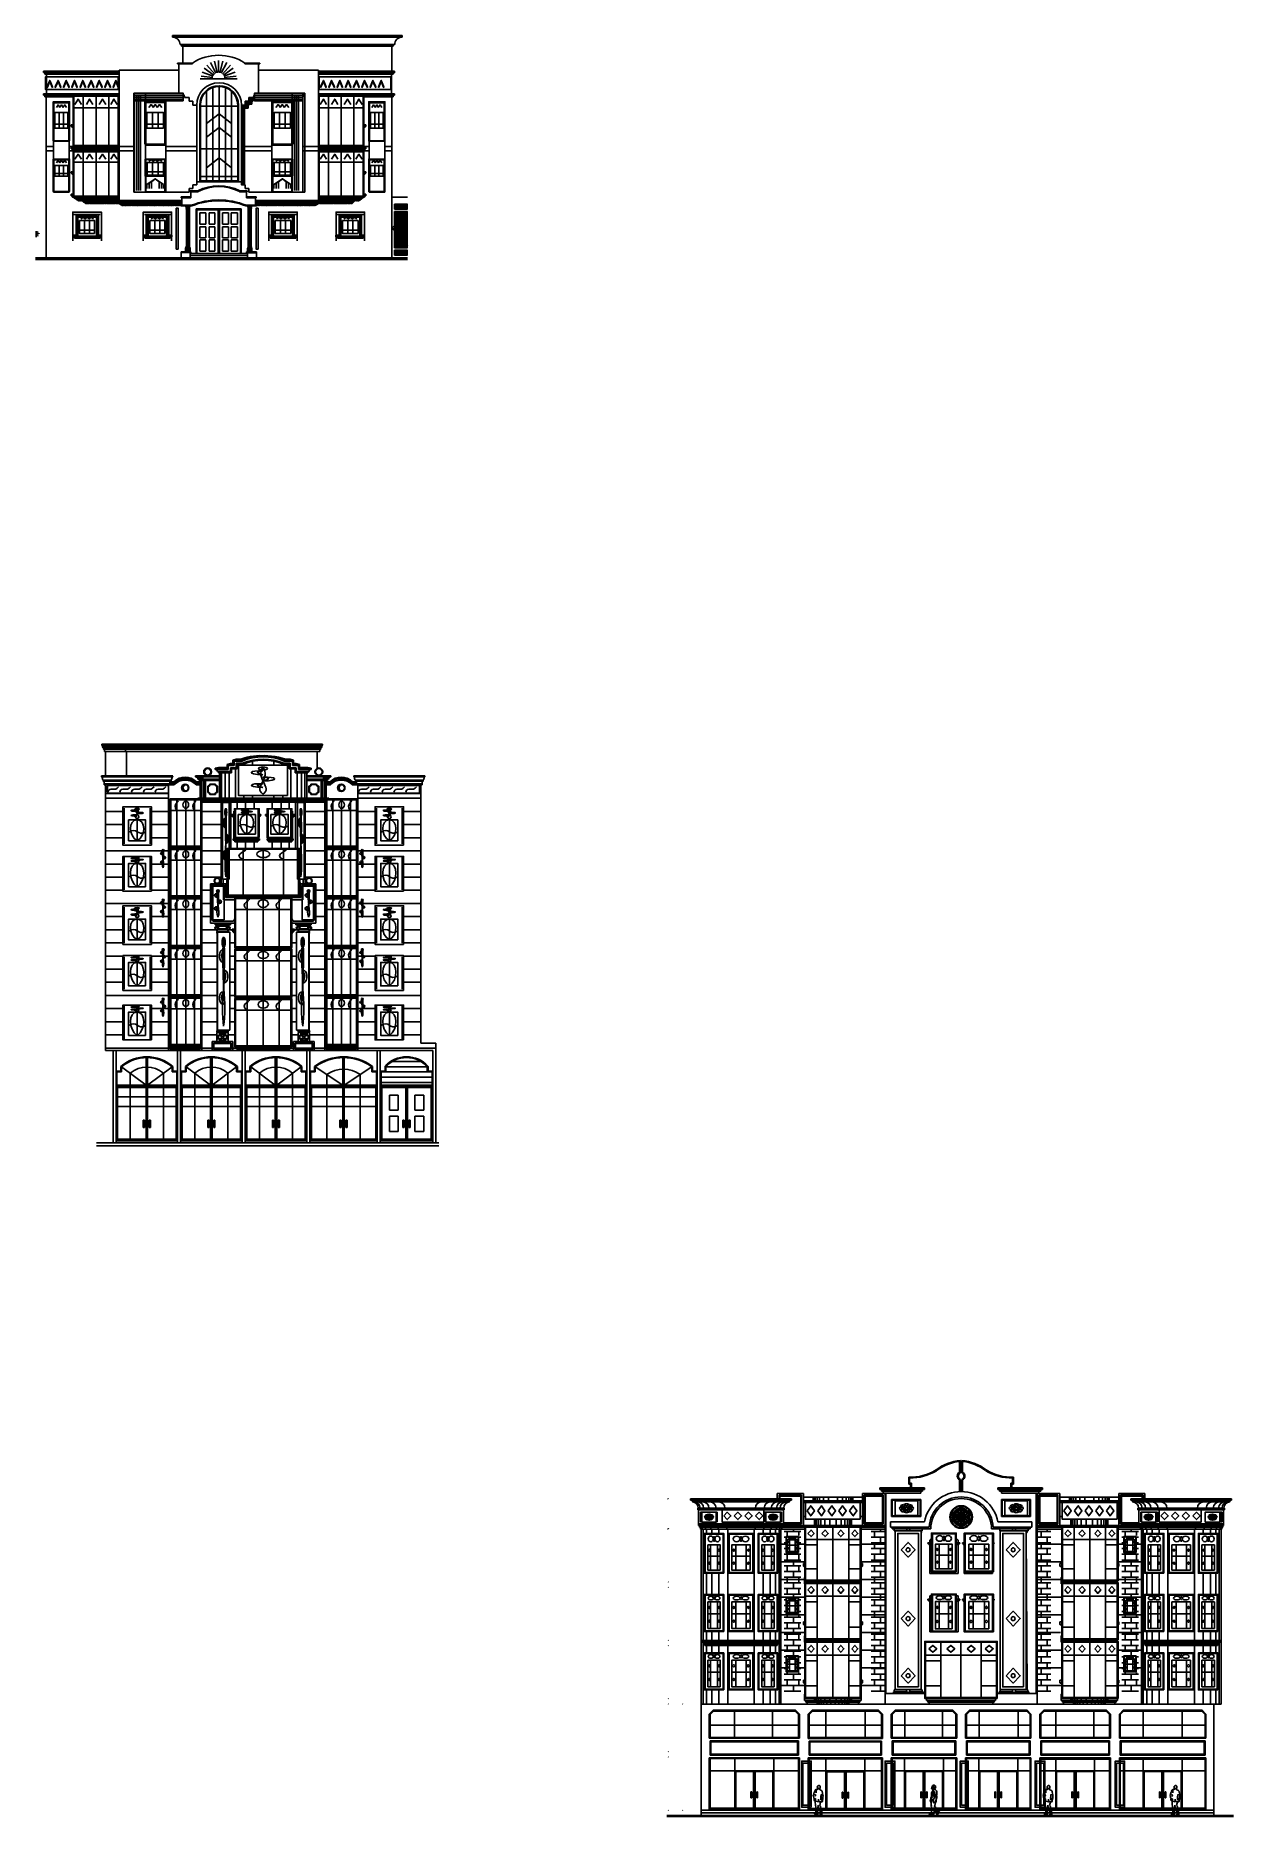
# Model space of a CAD drawing. Header units: inches. Extents: x 330 to 939, y 702 to 1608.
import ezdxf

# ---------------------------------------------------------------- set-up
doc = ezdxf.new("R2010")
doc.units = ezdxf.units.IN
doc.header["$MEASUREMENT"] = 0
for name, color, linetype, lineweight in [('01_EXISTING_RETAINED', 7, 'Continuous', 25), ('02_NEW_FACADE', 7, 'Continuous', 25), ('03_NEW_WINDOWS', 7, 'Continuous', 25), ('04_GLAZED_ENCLOSURES', 7, 'Continuous', 25)]:
    doc.layers.add(name, color=color, linetype=linetype, lineweight=lineweight)

# ---------------------------------------------------------------- blocks, each defined once
blk = doc.blocks.new('A_ENCLOSURE_01')
at = {"layer": '04_GLAZED_ENCLOSURES'}
for points in [[(11.675, -11.72), (11.675, 11.72), (-11.675, 11.72), (-11.675, -11.72)], [(11.255, -11.3), (11.255, 11.3), (-11.255, 11.3), (-11.255, -11.3)]]:
    blk.add_lwpolyline(points, close=True, dxfattribs=at)
for points in [[(-10.741, 7.5008), (-9.1065, 10.0792), (-7.472, 7.5008)], [(-6.538, -11.3), (-6.538, 11.3)], [(-4.9035, 7.5008), (-3.269, 10.0792), (-1.6345, 7.5008)], [(0, -11.3), (0, 11.3)], [(1.6345, 7.5008), (3.269, 10.0792), (4.9035, 7.5008)], [(6.538, -11.3), (6.538, 11.3)], [(7.472, 7.5008), (9.1065, 10.0792), (10.741, 7.5008)], [(-11.255, 6.0944), (11.255, 6.0944)]]:
    blk.add_lwpolyline(points, dxfattribs=at)
blk = doc.blocks.new('A_ENCLOSURE_02')
at = {"layer": '04_GLAZED_ENCLOSURES'}
for points in [[(11.675, -12.945), (11.675, 12.945), (-11.675, 12.945), (-11.675, -12.945)], [(11.255, -12.525), (11.255, 12.525), (-11.255, 12.525), (-11.255, -12.525)]]:
    blk.add_lwpolyline(points, close=True, dxfattribs=at)
for points in [[(-10.741, 8.2848), (-9.1065, 11.1327), (-7.472, 8.2848)], [(-6.538, -12.525), (-6.538, 12.525)], [(-4.9035, 8.2848), (-3.269, 11.1327), (-1.6345, 8.2848)], [(0, -12.525), (0, 12.525)], [(1.6345, 8.2848), (3.269, 11.1327), (4.9035, 8.2848)], [(6.538, -12.525), (6.538, 12.525)], [(7.472, 8.2848), (9.1065, 11.1327), (10.741, 8.2848)], [(-11.255, 6.7314), (11.255, 6.7314)]]:
    blk.add_lwpolyline(points, dxfattribs=at)
blk = doc.blocks.new('A_ENCLOSURE_03')
at = {"layer": '04_GLAZED_ENCLOSURES'}
for points in [[(11.57, -11.72), (11.57, 11.72), (-11.57, 11.72), (-11.57, -11.72)], [(11.15, -11.3), (11.15, 11.3), (-11.15, 11.3), (-11.15, -11.3)]]:
    blk.add_lwpolyline(points, close=True, dxfattribs=at)
for points in [[(-10.6444, 7.5008), (-9.0246, 10.0792), (-7.4048, 7.5008)], [(-6.4792, -11.3), (-6.4792, 11.3)], [(-4.8594, 7.5008), (-3.2396, 10.0792), (-1.6198, 7.5008)], [(0, -11.3), (0, 11.3)], [(1.6198, 7.5008), (3.2396, 10.0792), (4.8594, 7.5008)], [(6.4792, -11.3), (6.4792, 11.3)], [(7.4048, 7.5008), (9.0246, 10.0792), (10.6444, 7.5008)], [(-11.15, 6.0944), (11.15, 6.0944)]]:
    blk.add_lwpolyline(points, dxfattribs=at)
blk = doc.blocks.new('A_ENCLOSURE_04')
at = {"layer": '04_GLAZED_ENCLOSURES'}
for points in [[(11.57, -12.945), (11.57, 12.945), (-11.57, 12.945), (-11.57, -12.945)], [(11.15, -12.525), (11.15, 12.525), (-11.15, 12.525), (-11.15, -12.525)]]:
    blk.add_lwpolyline(points, close=True, dxfattribs=at)
for points in [[(-10.6444, 8.2848), (-9.0246, 11.1327), (-7.4048, 8.2848)], [(-6.4792, -12.525), (-6.4792, 12.525)], [(-4.8594, 8.2848), (-3.2396, 11.1327), (-1.6198, 8.2848)], [(0, -12.525), (0, 12.525)], [(1.6198, 8.2848), (3.2396, 11.1327), (4.8594, 8.2848)], [(6.4792, -12.525), (6.4792, 12.525)], [(7.4048, 8.2848), (9.0246, 11.1327), (10.6444, 8.2848)], [(-11.15, 6.7314), (11.15, 6.7314)]]:
    blk.add_lwpolyline(points, dxfattribs=at)
blk = doc.blocks.new('A_WINDOW_01')
at = {"layer": '03_NEW_WINDOWS'}
for points in [[(4.14, -9.92), (4.14, 9.92), (-4.14, 9.92), (-4.14, -9.92)], [(3.32, -3.42), (3.32, 4.43), (-3.32, 4.43), (-3.32, -3.42)]]:
    blk.add_lwpolyline(points, close=True, dxfattribs=at)
for points in [[(-3.77, -9.43), (-3.77, 9.43), (3.77, 9.43), (3.77, -9.43)], [(-2.57, 6.96), (-1.66, 8.35), (-0.75, 6.96)], [(-1.11, -3.42), (-1.11, 4.43)], [(-0.91, 6.96), (0, 8.35), (0.91, 6.96)], [(0.75, 6.96), (1.66, 8.35), (2.57, 6.96)], [(1.11, -3.42), (1.11, 4.43)], [(-3.32, -1.46), (3.32, -1.46)]]:
    blk.add_lwpolyline(points, dxfattribs=at)
blk = doc.blocks.new('A_WINDOW_02')
at = {"layer": '03_NEW_WINDOWS'}
for points in [[(4.14, -8.28), (4.14, 8.27), (-4.14, 8.27), (-4.14, -8.28)], [(3.32, -0.38), (3.32, 4.96), (-3.32, 4.96), (-3.32, -0.38)]]:
    blk.add_lwpolyline(points, close=True, dxfattribs=at)
for points in [[(-3.77, -7.86), (-3.77, 7.86), (3.77, 7.86), (3.77, -7.86)], [(-3.32, 0.96), (3.32, 0.96)], [(-2.57, 6.37), (-1.66, 7.53), (-0.75, 6.37)], [(-1.11, -0.38), (-1.11, 4.96)], [(-0.91, 6.37), (0, 7.53), (0.91, 6.37)], [(0.75, 6.37), (1.66, 7.53), (2.57, 6.37)], [(1.11, -0.38), (1.11, 4.96)]]:
    blk.add_lwpolyline(points, dxfattribs=at)
blk = doc.blocks.new('A_WINDOW_03')
at = {"layer": '03_NEW_WINDOWS'}
for points in [[(4.08, -9.92), (4.08, 9.92), (-4.08, 9.92), (-4.08, -9.92)], [(3.27, -3.42), (3.27, 4.43), (-3.27, 4.43), (-3.27, -3.42)]]:
    blk.add_lwpolyline(points, close=True, dxfattribs=at)
for points in [[(-3.72, -9.43), (-3.72, 9.43), (3.72, 9.43), (3.72, -9.43)], [(-2.53, 6.96), (-1.63, 8.35), (-0.74, 6.96)], [(-1.09, -3.42), (-1.09, 4.43)], [(-0.9, 6.96), (0, 8.35), (0.9, 6.96)], [(0.74, 6.96), (1.63, 8.35), (2.53, 6.96)], [(1.09, -3.42), (1.09, 4.43)], [(-3.27, -1.46), (3.27, -1.46)]]:
    blk.add_lwpolyline(points, dxfattribs=at)
blk = doc.blocks.new('A_WINDOW_04')
at = {"layer": '03_NEW_WINDOWS'}
for points in [[(4.08, -8.28), (4.08, 8.27), (-4.08, 8.27), (-4.08, -8.28)], [(3.27, -0.38), (3.27, 4.96), (-3.27, 4.96), (-3.27, -0.38)]]:
    blk.add_lwpolyline(points, close=True, dxfattribs=at)
for points in [[(-3.72, -7.86), (-3.72, 7.86), (3.72, 7.86), (3.72, -7.86)], [(-3.27, 0.96), (3.27, 0.96)], [(-2.53, 6.37), (-1.63, 7.53), (-0.74, 6.37)], [(-1.09, -0.38), (-1.09, 4.96)], [(-0.9, 6.37), (0, 7.53), (0.9, 6.37)], [(0.74, 6.37), (1.63, 7.53), (2.53, 6.37)], [(1.09, -0.38), (1.09, 4.96)]]:
    blk.add_lwpolyline(points, dxfattribs=at)
blk = doc.blocks.new('A_WINDOW_05')
at = {"layer": '03_NEW_WINDOWS'}
for points in [[(5.29, -10.8), (5.29, 10.8), (-5.29, 10.8), (-5.29, -10.8)], [(4.23, -2.65), (4.23, 5.24), (-4.23, 5.24), (-4.23, -2.65)]]:
    blk.add_lwpolyline(points, close=True, dxfattribs=at)
for points in [[(-4.81, -10.26), (-4.81, 10.26), (4.81, 10.26), (4.81, -10.26)], [(-3.28, 7.76), (-2.12, 9.27), (-0.95, 7.76)], [(-1.16, 7.76), (0, 9.27), (1.16, 7.76)], [(0.95, 7.76), (2.12, 9.27), (3.28, 7.76)], [(-1.41, -2.65), (-1.41, 5.24)], [(1.41, -2.65), (1.41, 5.24)], [(-4.23, -0.68), (4.23, -0.68)]]:
    blk.add_lwpolyline(points, dxfattribs=at)
blk = doc.blocks.new('A_WINDOW_06')
at = {"layer": '03_NEW_WINDOWS'}
for points in [[(5.24, -4.25), (5.24, 4.25), (-5.24, 4.25), (-5.24, -4.25)], [(4.19, -3.78), (4.19, 2.55), (-4.19, 2.55), (-4.19, -3.78)]]:
    blk.add_lwpolyline(points, close=True, dxfattribs=at)
for points in [[(-4.77, -4.04), (-4.77, 4.04), (4.77, 4.04), (4.77, -4.04)], [(-3.25, 3.27), (-2.1, 3.87), (-0.94, 3.27)], [(-1.4, -3.78), (-1.4, 2.55)], [(-1.15, 3.27), (0, 3.87), (1.15, 3.27)], [(0.94, 3.27), (2.1, 3.87), (3.25, 3.27)], [(1.4, -3.78), (1.4, 2.55)], [(-4.19, -2.2), (4.19, -2.2)]]:
    blk.add_lwpolyline(points, dxfattribs=at)
blk = doc.blocks.new('A_WINDOW_07')
at = {"layer": '03_NEW_WINDOWS'}
for points in [[(5.29, -10.8), (5.29, 10.8), (-5.29, 10.8), (-5.29, -10.8)], [(4.23, -2.65), (4.23, 5.24), (-4.23, 5.24), (-4.23, -2.65)]]:
    blk.add_lwpolyline(points, close=True, dxfattribs=at)
for points in [[(-4.81, -10.26), (-4.81, 10.26), (4.81, 10.26), (4.81, -10.26)], [(-3.28, 7.76), (-2.12, 9.27), (-0.95, 7.76)], [(-1.16, 7.76), (0, 9.27), (1.16, 7.76)], [(0.95, 7.76), (2.12, 9.27), (3.28, 7.76)], [(-1.41, -2.65), (-1.41, 5.24)], [(1.41, -2.65), (1.41, 5.24)], [(-4.23, -0.68), (4.23, -0.68)]]:
    blk.add_lwpolyline(points, dxfattribs=at)
blk = doc.blocks.new('A_WINDOW_08')
at = {"layer": '03_NEW_WINDOWS'}
for points in [[(5.24, -4.25), (5.24, 4.25), (-5.24, 4.25), (-5.24, -4.25)], [(4.19, -3.78), (4.19, 2.55), (-4.19, 2.55), (-4.19, -3.78)]]:
    blk.add_lwpolyline(points, close=True, dxfattribs=at)
for points in [[(-4.77, -4.04), (-4.77, 4.04), (4.77, 4.04), (4.77, -4.04)], [(-3.25, 3.27), (-2.1, 3.87), (-0.94, 3.27)], [(-1.4, -3.78), (-1.4, 2.55)], [(-1.15, 3.27), (0, 3.87), (1.15, 3.27)], [(0.94, 3.27), (2.1, 3.87), (3.25, 3.27)], [(1.4, -3.78), (1.4, 2.55)], [(-4.19, -2.2), (4.19, -2.2)]]:
    blk.add_lwpolyline(points, dxfattribs=at)
blk = doc.blocks.new('A_WINDOW_09')
at = {"layer": '03_NEW_WINDOWS'}
for points in [[(5.16, -5), (5.16, 5), (-5.16, 5), (-5.16, -5)], [(3.81, -3.6), (3.81, 3), (-3.81, 3), (-3.81, -3.6)]]:
    blk.add_lwpolyline(points, close=True, dxfattribs=at)
for points in [[(-4.69, -4.75), (-4.69, 4.75), (4.69, 4.75), (4.69, -4.75)], [(-3.2, 3.85), (-2.06, 4.55), (-0.93, 3.85)], [(-1.27, -3.6), (-1.27, 3)], [(-1.13, 3.85), (0, 4.55), (1.13, 3.85)], [(0.93, 3.85), (2.06, 4.55), (3.2, 3.85)], [(1.27, -3.6), (1.27, 3)], [(-3.81, -1.95), (3.81, -1.95)]]:
    blk.add_lwpolyline(points, dxfattribs=at)
blk = doc.blocks.new('A_WINDOW_10')
at = {"layer": '03_NEW_WINDOWS'}
for points in [[(5.16, -5), (5.16, 5), (-5.16, 5), (-5.16, -5)], [(3.81, -3.6), (3.81, 3), (-3.81, 3), (-3.81, -3.6)]]:
    blk.add_lwpolyline(points, close=True, dxfattribs=at)
for points in [[(-4.6956, -4.75), (-4.6956, 4.75), (4.6956, 4.75), (4.6956, -4.75)], [(-3.1992, 3.85), (-2.064, 4.55), (-0.9288, 3.85)], [(-1.27, -3.6), (-1.27, 3)], [(-1.1352, 3.85), (0, 4.55), (1.1352, 3.85)], [(0.9288, 3.85), (2.064, 4.55), (3.1992, 3.85)], [(1.27, -3.6), (1.27, 3)], [(-3.81, -1.95), (3.81, -1.95)]]:
    blk.add_lwpolyline(points, dxfattribs=at)
blk = doc.blocks.new('A_WINDOW_11')
at = {"layer": '03_NEW_WINDOWS'}
for points in [[(5.28, -5), (5.28, 5), (-5.28, 5), (-5.28, -5)], [(3.93, -3.6), (3.93, 3), (-3.93, 3), (-3.93, -3.6)]]:
    blk.add_lwpolyline(points, close=True, dxfattribs=at)
for points in [[(-4.8, -4.75), (-4.8, 4.75), (4.8, 4.75), (4.8, -4.75)], [(-3.27, 3.85), (-2.11, 4.55), (-0.95, 3.85)], [(-1.31, -3.6), (-1.31, 3)], [(-1.16, 3.85), (0, 4.55), (1.16, 3.85)], [(0.95, 3.85), (2.11, 4.55), (3.27, 3.85)], [(1.31, -3.6), (1.31, 3)], [(-3.93, -1.95), (3.93, -1.95)]]:
    blk.add_lwpolyline(points, dxfattribs=at)
blk = doc.blocks.new('A_WINDOW_12')
at = {"layer": '03_NEW_WINDOWS'}
for points in [[(5.28, -5), (5.28, 5), (-5.28, 5), (-5.28, -5)], [(3.93, -3.6), (3.93, 3), (-3.93, 3), (-3.93, -3.6)]]:
    blk.add_lwpolyline(points, close=True, dxfattribs=at)
for points in [[(-4.8, -4.75), (-4.8, 4.75), (4.8, 4.75), (4.8, -4.75)], [(-3.27, 3.85), (-2.11, 4.55), (-0.95, 3.85)], [(-1.31, -3.6), (-1.31, 3)], [(-1.16, 3.85), (0, 4.55), (1.16, 3.85)], [(0.95, 3.85), (2.11, 4.55), (3.27, 3.85)], [(1.31, -3.6), (1.31, 3)], [(-3.93, -1.95), (3.93, -1.95)]]:
    blk.add_lwpolyline(points, dxfattribs=at)
blk = doc.blocks.new('B_ENCLOSURE_01')
at = {"layer": '04_GLAZED_ENCLOSURES'}
for points in [[(8, -12.215), (8, 12.215), (-8, 12.215), (-8, -12.215)], [(7.58, -11.795), (7.58, 11.795), (-7.58, 11.795), (-7.58, -11.795)]]:
    blk.add_lwpolyline(points, close=True, dxfattribs=at)
for points in [[(-4.48, -11.795), (-4.48, 11.795)], [(0, -11.795), (0, 11.795)], [(4.48, -11.795), (4.48, 11.795)], [(-7.58, 6.3518), (7.58, 6.3518)]]:
    blk.add_lwpolyline(points, dxfattribs=at)
blk.add_ellipse((0, 9.2834), major_axis=(0, 1.8323), ratio=0.78591895, dxfattribs=at)
for points in [[(-4.48, 6.3518), (-7.36, 9.5277), (-2.24, 11.4821), (-4.48, 11.795)], [(4.48, 6.3518), (1.6, 9.5277), (6.72, 11.4821), (4.48, 11.795)]]:
    blk.add_open_spline(points, degree=3, dxfattribs=at)
blk = doc.blocks.new('B_ENCLOSURE_02')
at = {"layer": '04_GLAZED_ENCLOSURES'}
for points in [[(8, -12.215), (8, 12.215), (-8, 12.215), (-8, -12.215)], [(7.58, -11.795), (7.58, 11.795), (-7.58, 11.795), (-7.58, -11.795)]]:
    blk.add_lwpolyline(points, close=True, dxfattribs=at)
for points in [[(-4.48, -11.795), (-4.48, 11.795)], [(0, -11.795), (0, 11.795)], [(4.48, -11.795), (4.48, 11.795)], [(-7.58, 6.3518), (7.58, 6.3518)]]:
    blk.add_lwpolyline(points, dxfattribs=at)
blk.add_ellipse((0, 9.2834), major_axis=(0, 1.8323), ratio=0.78591895, dxfattribs=at)
for points in [[(-4.48, 6.3518), (-7.36, 9.5277), (-2.24, 11.4821), (-4.48, 11.795)], [(4.48, 6.3518), (1.6, 9.5277), (6.72, 11.4821), (4.48, 11.795)]]:
    blk.add_open_spline(points, degree=3, dxfattribs=at)
blk = doc.blocks.new('B_ENCLOSURE_03')
at = {"layer": '04_GLAZED_ENCLOSURES'}
for points in [[(8, -12.215), (8, 12.215), (-8, 12.215), (-8, -12.215)], [(7.58, -11.795), (7.58, 11.795), (-7.58, 11.795), (-7.58, -11.795)]]:
    blk.add_lwpolyline(points, close=True, dxfattribs=at)
for points in [[(-4.48, -11.795), (-4.48, 11.795)], [(0, -11.795), (0, 11.795)], [(4.48, -11.795), (4.48, 11.795)], [(-7.58, 6.3518), (7.58, 6.3518)]]:
    blk.add_lwpolyline(points, dxfattribs=at)
blk.add_ellipse((0, 9.2834), major_axis=(0, 1.8323), ratio=0.78591895, dxfattribs=at)
for points in [[(-4.48, 6.3518), (-7.36, 9.5277), (-2.24, 11.4821), (-4.48, 11.795)], [(4.48, 6.3518), (1.6, 9.5277), (6.72, 11.4821), (4.48, 11.795)]]:
    blk.add_open_spline(points, degree=3, dxfattribs=at)
blk = doc.blocks.new('B_ENCLOSURE_04')
at = {"layer": '04_GLAZED_ENCLOSURES'}
for points in [[(8, -12.215), (8, 12.215), (-8, 12.215), (-8, -12.215)], [(7.58, -11.795), (7.58, 11.795), (-7.58, 11.795), (-7.58, -11.795)]]:
    blk.add_lwpolyline(points, close=True, dxfattribs=at)
for points in [[(-4.48, -11.795), (-4.48, 11.795)], [(0, -11.795), (0, 11.795)], [(4.48, -11.795), (4.48, 11.795)], [(-7.58, 6.3518), (7.58, 6.3518)]]:
    blk.add_lwpolyline(points, dxfattribs=at)
blk.add_ellipse((0, 9.2834), major_axis=(0, 1.8323), ratio=0.78591895, dxfattribs=at)
for points in [[(-4.48, 6.3518), (-7.36, 9.5277), (-2.24, 11.4821), (-4.48, 11.795)], [(4.48, 6.3518), (1.6, 9.5277), (6.72, 11.4821), (4.48, 11.795)]]:
    blk.add_open_spline(points, degree=3, dxfattribs=at)
blk = doc.blocks.new('B_ENCLOSURE_05')
at = {"layer": '04_GLAZED_ENCLOSURES'}
for points in [[(8, -12.215), (8, 12.215), (-8, 12.215), (-8, -12.215)], [(7.58, -11.795), (7.58, 11.795), (-7.58, 11.795), (-7.58, -11.795)]]:
    blk.add_lwpolyline(points, close=True, dxfattribs=at)
for points in [[(-4.48, -11.795), (-4.48, 11.795)], [(0, -11.795), (0, 11.795)], [(4.48, -11.795), (4.48, 11.795)], [(-7.58, 6.3518), (7.58, 6.3518)]]:
    blk.add_lwpolyline(points, dxfattribs=at)
blk.add_ellipse((0, 9.2834), major_axis=(0, 1.8323), ratio=0.78591895, dxfattribs=at)
for points in [[(-4.48, 6.3518), (-7.36, 9.5277), (-2.24, 11.4821), (-4.48, 11.795)], [(4.48, 6.3518), (1.6, 9.5277), (6.72, 11.4821), (4.48, 11.795)]]:
    blk.add_open_spline(points, degree=3, dxfattribs=at)
blk = doc.blocks.new('B_ENCLOSURE_06')
at = {"layer": '04_GLAZED_ENCLOSURES'}
for points in [[(7.95, -12.215), (7.95, 12.215), (-7.95, 12.215), (-7.95, -12.215)], [(7.53, -11.795), (7.53, 11.795), (-7.53, 11.795), (-7.53, -11.795)]]:
    blk.add_lwpolyline(points, close=True, dxfattribs=at)
for points in [[(-4.452, -11.795), (-4.452, 11.795)], [(0, -11.795), (0, 11.795)], [(4.452, -11.795), (4.452, 11.795)], [(-7.53, 6.3518), (7.53, 6.3518)]]:
    blk.add_lwpolyline(points, dxfattribs=at)
blk.add_ellipse((0, 9.2834), major_axis=(0, 1.8323), ratio=0.78100696, dxfattribs=at)
for points in [[(-4.452, 6.3518), (-7.314, 9.5277), (-2.226, 11.4821), (-4.452, 11.795)], [(4.452, 6.3518), (1.59, 9.5277), (6.678, 11.4821), (4.452, 11.795)]]:
    blk.add_open_spline(points, degree=3, dxfattribs=at)
blk = doc.blocks.new('B_ENCLOSURE_07')
at = {"layer": '04_GLAZED_ENCLOSURES'}
for points in [[(7.95, -12.215), (7.95, 12.215), (-7.95, 12.215), (-7.95, -12.215)], [(7.53, -11.795), (7.53, 11.795), (-7.53, 11.795), (-7.53, -11.795)]]:
    blk.add_lwpolyline(points, close=True, dxfattribs=at)
for points in [[(-4.452, -11.795), (-4.452, 11.795)], [(0, -11.795), (0, 11.795)], [(4.452, -11.795), (4.452, 11.795)], [(-7.53, 6.3518), (7.53, 6.3518)]]:
    blk.add_lwpolyline(points, dxfattribs=at)
blk.add_ellipse((0, 9.2834), major_axis=(0, 1.8323), ratio=0.78100696, dxfattribs=at)
for points in [[(-4.452, 6.3518), (-7.314, 9.5277), (-2.226, 11.4821), (-4.452, 11.795)], [(4.452, 6.3518), (1.59, 9.5277), (6.678, 11.4821), (4.452, 11.795)]]:
    blk.add_open_spline(points, degree=3, dxfattribs=at)
blk = doc.blocks.new('B_ENCLOSURE_08')
at = {"layer": '04_GLAZED_ENCLOSURES'}
for points in [[(7.95, -12.215), (7.95, 12.215), (-7.95, 12.215), (-7.95, -12.215)], [(7.53, -11.795), (7.53, 11.795), (-7.53, 11.795), (-7.53, -11.795)]]:
    blk.add_lwpolyline(points, close=True, dxfattribs=at)
for points in [[(-4.452, -11.795), (-4.452, 11.795)], [(0, -11.795), (0, 11.795)], [(4.452, -11.795), (4.452, 11.795)], [(-7.53, 6.3518), (7.53, 6.3518)]]:
    blk.add_lwpolyline(points, dxfattribs=at)
blk.add_ellipse((0, 9.2834), major_axis=(0, 1.8323), ratio=0.78100696, dxfattribs=at)
for points in [[(-4.452, 6.3518), (-7.314, 9.5277), (-2.226, 11.4821), (-4.452, 11.795)], [(4.452, 6.3518), (1.59, 9.5277), (6.678, 11.4821), (4.452, 11.795)]]:
    blk.add_open_spline(points, degree=3, dxfattribs=at)
blk = doc.blocks.new('B_ENCLOSURE_09')
at = {"layer": '04_GLAZED_ENCLOSURES'}
for points in [[(7.95, -12.215), (7.95, 12.215), (-7.95, 12.215), (-7.95, -12.215)], [(7.53, -11.795), (7.53, 11.795), (-7.53, 11.795), (-7.53, -11.795)]]:
    blk.add_lwpolyline(points, close=True, dxfattribs=at)
for points in [[(-4.452, -11.795), (-4.452, 11.795)], [(0, -11.795), (0, 11.795)], [(4.452, -11.795), (4.452, 11.795)], [(-7.53, 6.3518), (7.53, 6.3518)]]:
    blk.add_lwpolyline(points, dxfattribs=at)
blk.add_ellipse((0, 9.2834), major_axis=(0, 1.8323), ratio=0.78100696, dxfattribs=at)
for points in [[(-4.452, 6.3518), (-7.314, 9.5277), (-2.226, 11.4821), (-4.452, 11.795)], [(4.452, 6.3518), (1.59, 9.5277), (6.678, 11.4821), (4.452, 11.795)]]:
    blk.add_open_spline(points, degree=3, dxfattribs=at)
blk = doc.blocks.new('B_ENCLOSURE_10')
at = {"layer": '04_GLAZED_ENCLOSURES'}
for points in [[(7.95, -12.215), (7.95, 12.215), (-7.95, 12.215), (-7.95, -12.215)], [(7.53, -11.795), (7.53, 11.795), (-7.53, 11.795), (-7.53, -11.795)]]:
    blk.add_lwpolyline(points, close=True, dxfattribs=at)
for points in [[(-4.452, -11.795), (-4.452, 11.795)], [(0, -11.795), (0, 11.795)], [(4.452, -11.795), (4.452, 11.795)], [(-7.53, 6.3518), (7.53, 6.3518)]]:
    blk.add_lwpolyline(points, dxfattribs=at)
blk.add_ellipse((0, 9.2834), major_axis=(0, 1.8323), ratio=0.78100696, dxfattribs=at)
for points in [[(-4.452, 6.3518), (-7.314, 9.5277), (-2.226, 11.4821), (-4.452, 11.795)], [(4.452, 6.3518), (1.59, 9.5277), (6.678, 11.4821), (4.452, 11.795)]]:
    blk.add_open_spline(points, degree=3, dxfattribs=at)
blk = doc.blocks.new('B_ENCLOSURE_11')
at = {"layer": '04_GLAZED_ENCLOSURES'}
for points in [[(14.5, -12.175), (14.5, 12.175), (-14.5, 12.175), (-14.5, -12.175)], [(14.08, -11.755), (14.08, 11.755), (-14.08, 11.755), (-14.08, -11.755)]]:
    blk.add_lwpolyline(points, close=True, dxfattribs=at)
for points in [[(-8.12, -11.755), (-8.12, 11.755)], [(0, -11.755), (0, 11.755)], [(8.12, -11.755), (8.12, 11.755)], [(-14.08, 6.331), (14.08, 6.331)]]:
    blk.add_lwpolyline(points, dxfattribs=at)
blk.add_ellipse((0, 9.253), major_axis=(2.61, 0), ratio=0.69971264, dxfattribs=at)
for points in [[(-8.12, 6.331), (-13.34, 9.4965), (-4.06, 11.4445), (-8.12, 11.755)], [(8.12, 6.331), (2.9, 9.4965), (12.18, 11.4445), (8.12, 11.755)]]:
    blk.add_open_spline(points, degree=3, dxfattribs=at)
blk = doc.blocks.new('B_ENCLOSURE_12')
at = {"layer": '04_GLAZED_ENCLOSURES'}
for points in [[(14.5, -12.15), (14.5, 12.15), (-14.5, 12.15), (-14.5, -12.15)], [(14.08, -11.73), (14.08, 11.73), (-14.08, 11.73), (-14.08, -11.73)]]:
    blk.add_lwpolyline(points, close=True, dxfattribs=at)
for points in [[(-8.12, -11.73), (-8.12, 11.73)], [(0, -11.73), (0, 11.73)], [(8.12, -11.73), (8.12, 11.73)], [(-14.08, 6.318), (14.08, 6.318)]]:
    blk.add_lwpolyline(points, dxfattribs=at)
blk.add_ellipse((0, 9.234), major_axis=(2.61, 0), ratio=0.6982759, dxfattribs=at)
for points in [[(-8.12, 6.318), (-13.34, 9.477), (-4.06, 11.421), (-8.12, 11.73)], [(8.12, 6.318), (2.9, 9.477), (12.18, 11.421), (8.12, 11.73)]]:
    blk.add_open_spline(points, degree=3, dxfattribs=at)
blk = doc.blocks.new('B_ENCLOSURE_13')
at = {"layer": '04_GLAZED_ENCLOSURES'}
for points in [[(14.5, -12.675), (14.5, 12.675), (-14.5, 12.675), (-14.5, -12.675)], [(14.08, -12.255), (14.08, 12.255), (-14.08, 12.255), (-14.08, -12.255)]]:
    blk.add_lwpolyline(points, close=True, dxfattribs=at)
for points in [[(-8.12, -12.255), (-8.12, 12.255)], [(0, -12.255), (0, 12.255)], [(8.12, -12.255), (8.12, 12.255)], [(-14.08, 6.591), (14.08, 6.591)]]:
    blk.add_lwpolyline(points, dxfattribs=at)
blk.add_ellipse((0, 9.633), major_axis=(2.61, 0), ratio=0.72844828, dxfattribs=at)
for points in [[(-8.12, 6.591), (-13.34, 9.8865), (-4.06, 11.9145), (-8.12, 12.255)], [(8.12, 6.591), (2.9, 9.8865), (12.18, 11.9145), (8.12, 12.255)]]:
    blk.add_open_spline(points, degree=3, dxfattribs=at)
blk = doc.blocks.new('B_ENCLOSURE_14')
at = {"layer": '04_GLAZED_ENCLOSURES'}
for points in [[(18.35, -12.075), (18.35, 12.075), (-18.35, 12.075), (-18.35, -12.075)], [(17.93, -11.655), (17.93, 11.655), (-17.93, 11.655), (-17.93, -11.655)]]:
    blk.add_lwpolyline(points, close=True, dxfattribs=at)
for points in [[(-10.276, -11.655), (-10.276, 11.655)], [(0, -11.655), (0, 11.655)], [(10.276, -11.655), (10.276, 11.655)], [(-17.93, 6.279), (17.93, 6.279)]]:
    blk.add_lwpolyline(points, dxfattribs=at)
blk.add_ellipse((0, 9.177), major_axis=(3.303, 0), ratio=0.54836512, dxfattribs=at)
for points in [[(-10.276, 6.279), (-16.882, 9.4185), (-5.138, 11.3505), (-10.276, 11.655)], [(10.276, 6.279), (3.67, 9.4185), (15.414, 11.3505), (10.276, 11.655)]]:
    blk.add_open_spline(points, degree=3, dxfattribs=at)
blk = doc.blocks.new('B_WINDOW_01')
at = {"layer": '03_NEW_WINDOWS'}
for points in [[(7.21, -8.85), (7.21, 8.85), (-7.21, 8.85), (-7.21, -8.85)], [(4.3, -6.59), (4.3, 5.31), (-4.33, 5.31), (-4.33, -6.59)]]:
    blk.add_lwpolyline(points, close=True, dxfattribs=at)
for points in [[(-6.56, -8.23), (-6.56, 8.23)], [(0, -6.59), (0, 5.31)], [(6.56, -8.23), (6.56, 8.23)]]:
    blk.add_lwpolyline(points, dxfattribs=at)
blk.add_ellipse((0, 8.22), major_axis=(1.19, 0), ratio=0.127593, dxfattribs=at)
for points in [[(0, 7.59), (-4.76, 7.64), (-3.57, 8.06), (0, 7.98)], [(0, 6.29), (-4.76, 6.35), (-3.57, 6.76), (0, 6.68)], [(0, -6.59), (-4.68, -3.61), (-4.33, 5.31), (0, 5.31)], [(-4.33, -1.59), (0, 1.5), (0, -4.21), (4.3, -1.59)], [(0, 5.63), (-2.78, 6.32), (2.22, 7.15), (0, 8.39)], [(0, 5.63), (2.78, 6.32), (-2.22, 7.15), (0, 8.39)], [(0, 7.59), (-1.75, 7.81), (-2.22, 7.87), (0, 7.98)], [(0, 6.29), (-1.75, 6.51), (-2.22, 6.57), (0, 6.68)], [(0, 6.95), (4.76, 7.01), (3.57, 7.42), (0, 7.34)], [(0, 6.95), (1.75, 7.17), (2.22, 7.23), (0, 7.34)], [(0, -6.59), (4.65, -3.61), (4.3, 5.31), (0, 5.31)]]:
    blk.add_open_spline(points, degree=3, dxfattribs=at)
blk = doc.blocks.new('B_WINDOW_02')
at = {"layer": '03_NEW_WINDOWS'}
for points in [[(7.21, -8.85), (7.21, 8.85), (-7.21, 8.85), (-7.21, -8.85)], [(4.3, -6.59), (4.3, 5.31), (-4.33, 5.31), (-4.33, -6.59)]]:
    blk.add_lwpolyline(points, close=True, dxfattribs=at)
for points in [[(-6.56, -8.23), (-6.56, 8.23)], [(0, -6.59), (0, 5.31)], [(6.56, -8.23), (6.56, 8.23)]]:
    blk.add_lwpolyline(points, dxfattribs=at)
blk.add_ellipse((0, 8.22), major_axis=(1.19, 0), ratio=0.127593, dxfattribs=at)
for points in [[(0, 7.59), (-4.76, 7.64), (-3.57, 8.06), (0, 7.98)], [(0, 6.29), (-4.76, 6.35), (-3.57, 6.76), (0, 6.68)], [(0, -6.59), (-4.68, -3.61), (-4.33, 5.31), (0, 5.31)], [(-4.33, -1.59), (0, 1.5), (0, -4.21), (4.3, -1.59)], [(0, 5.63), (-2.78, 6.32), (2.22, 7.15), (0, 8.39)], [(0, 5.63), (2.78, 6.32), (-2.22, 7.15), (0, 8.39)], [(0, 7.59), (-1.75, 7.81), (-2.22, 7.87), (0, 7.98)], [(0, 6.29), (-1.75, 6.51), (-2.22, 6.57), (0, 6.68)], [(0, 6.95), (4.76, 7.01), (3.57, 7.42), (0, 7.34)], [(0, 6.95), (1.75, 7.17), (2.22, 7.23), (0, 7.34)], [(0, -6.59), (4.65, -3.61), (4.3, 5.31), (0, 5.31)]]:
    blk.add_open_spline(points, degree=3, dxfattribs=at)
blk = doc.blocks.new('B_WINDOW_03')
at = {"layer": '03_NEW_WINDOWS'}
for points in [[(7.21, -9.8), (7.21, 9.8), (-7.21, 9.8), (-7.21, -9.8)], [(4.3, -7.54), (4.3, 3.05), (-4.33, 3.05), (-4.33, -7.54)]]:
    blk.add_lwpolyline(points, close=True, dxfattribs=at)
for points in [[(-6.56, -9.11), (-6.56, 9.11)], [(6.56, -9.11), (6.56, 9.11)], [(0, -7.54), (0, 3.05)]]:
    blk.add_lwpolyline(points, dxfattribs=at)
blk.add_ellipse((0, 8.6), major_axis=(1.19, 0), ratio=0.243294, dxfattribs=at)
for points in [[(0, 7.39), (-4.76, 7.5), (-3.57, 8.29), (0, 8.13)], [(0, 4.92), (-4.76, 5.02), (-3.57, 5.81), (0, 5.66)], [(0, -7.54), (-4.68, -4.89), (-4.33, 3.05), (0, 3.05)], [(0, 3.65), (-2.78, 4.97), (2.22, 6.55), (0, 8.92)], [(0, 3.65), (2.78, 4.97), (-2.22, 6.55), (0, 8.92)], [(0, 7.39), (-1.75, 7.81), (-2.22, 7.92), (0, 8.13)], [(0, 4.92), (-1.75, 5.34), (-2.22, 5.44), (0, 5.66)], [(0, 6.18), (4.76, 6.29), (3.57, 7.08), (0, 6.92)], [(0, 6.18), (1.75, 6.6), (2.22, 6.71), (0, 6.92)], [(0, -7.54), (4.65, -4.89), (4.3, 3.05), (0, 3.05)], [(-4.33, -3.09), (0, -0.34), (0, -5.42), (4.3, -3.09)]]:
    blk.add_open_spline(points, degree=3, dxfattribs=at)
blk = doc.blocks.new('B_WINDOW_04')
at = {"layer": '03_NEW_WINDOWS'}
for points in [[(7.21, -8.85), (7.21, 8.85), (-7.21, 8.85), (-7.21, -8.85)], [(4.3, -6.59), (4.3, 5.31), (-4.33, 5.31), (-4.33, -6.59)]]:
    blk.add_lwpolyline(points, close=True, dxfattribs=at)
for points in [[(-6.56, -8.23), (-6.56, 8.23)], [(0, -6.59), (0, 5.31)], [(6.56, -8.23), (6.56, 8.23)]]:
    blk.add_lwpolyline(points, dxfattribs=at)
blk.add_ellipse((0, 8.22), major_axis=(1.19, 0), ratio=0.127593, dxfattribs=at)
for points in [[(0, 7.59), (-4.76, 7.64), (-3.57, 8.06), (0, 7.98)], [(0, 6.29), (-4.76, 6.35), (-3.57, 6.76), (0, 6.68)], [(0, -6.59), (-4.68, -3.61), (-4.33, 5.31), (0, 5.31)], [(-4.33, -1.59), (0, 1.5), (0, -4.21), (4.3, -1.59)], [(0, 5.63), (-2.78, 6.32), (2.22, 7.15), (0, 8.39)], [(0, 5.63), (2.78, 6.32), (-2.22, 7.15), (0, 8.39)], [(0, 7.59), (-1.75, 7.81), (-2.22, 7.87), (0, 7.98)], [(0, 6.29), (-1.75, 6.51), (-2.22, 6.57), (0, 6.68)], [(0, 6.95), (4.76, 7.01), (3.57, 7.42), (0, 7.34)], [(0, 6.95), (1.75, 7.17), (2.22, 7.23), (0, 7.34)], [(0, -6.59), (4.65, -3.61), (4.3, 5.31), (0, 5.31)]]:
    blk.add_open_spline(points, degree=3, dxfattribs=at)
blk = doc.blocks.new('B_WINDOW_05')
at = {"layer": '03_NEW_WINDOWS'}
for points in [[(7.21, -9.8), (7.21, 9.8), (-7.21, 9.8), (-7.21, -9.8)], [(4.3, -7.54), (4.3, 3.05), (-4.33, 3.05), (-4.33, -7.54)]]:
    blk.add_lwpolyline(points, close=True, dxfattribs=at)
for points in [[(-6.56, -9.11), (-6.56, 9.11)], [(6.56, -9.11), (6.56, 9.11)], [(0, -7.54), (0, 3.05)]]:
    blk.add_lwpolyline(points, dxfattribs=at)
blk.add_ellipse((0, 8.6), major_axis=(1.19, 0), ratio=0.243294, dxfattribs=at)
for points in [[(0, 7.39), (-4.76, 7.5), (-3.57, 8.29), (0, 8.13)], [(0, 4.92), (-4.76, 5.02), (-3.57, 5.81), (0, 5.66)], [(0, -7.54), (-4.68, -4.89), (-4.33, 3.05), (0, 3.05)], [(0, 3.65), (-2.78, 4.97), (2.22, 6.55), (0, 8.92)], [(0, 3.65), (2.78, 4.97), (-2.22, 6.55), (0, 8.92)], [(0, 7.39), (-1.75, 7.81), (-2.22, 7.92), (0, 8.13)], [(0, 4.92), (-1.75, 5.34), (-2.22, 5.44), (0, 5.66)], [(0, 6.18), (4.76, 6.29), (3.57, 7.08), (0, 6.92)], [(0, 6.18), (1.75, 6.6), (2.22, 6.71), (0, 6.92)], [(0, -7.54), (4.65, -4.89), (4.3, 3.05), (0, 3.05)], [(-4.33, -3.09), (0, -0.34), (0, -5.42), (4.3, -3.09)]]:
    blk.add_open_spline(points, degree=3, dxfattribs=at)
blk = doc.blocks.new('B_WINDOW_06')
at = {"layer": '03_NEW_WINDOWS'}
for points in [[(7.21, -8.85), (7.21, 8.85), (-7.21, 8.85), (-7.21, -8.85)], [(4.3, -6.59), (4.3, 5.31), (-4.33, 5.31), (-4.33, -6.59)]]:
    blk.add_lwpolyline(points, close=True, dxfattribs=at)
for points in [[(-6.56, -8.23), (-6.56, 8.23)], [(0, -6.59), (0, 5.31)], [(6.56, -8.23), (6.56, 8.23)]]:
    blk.add_lwpolyline(points, dxfattribs=at)
blk.add_ellipse((0, 8.22), major_axis=(1.19, 0), ratio=0.127592, dxfattribs=at)
for points in [[(0, 7.59), (-4.76, 7.64), (-3.57, 8.06), (0, 7.98)], [(0, 6.29), (-4.76, 6.35), (-3.57, 6.76), (0, 6.68)], [(0, -6.59), (-4.68, -3.61), (-4.33, 5.31), (0, 5.31)], [(-4.33, -1.59), (0, 1.5), (0, -4.21), (4.3, -1.59)], [(0, 5.63), (-2.78, 6.32), (2.22, 7.15), (0, 8.39)], [(0, 5.63), (2.78, 6.32), (-2.22, 7.15), (0, 8.39)], [(0, 7.59), (-1.75, 7.81), (-2.22, 7.87), (0, 7.98)], [(0, 6.29), (-1.75, 6.51), (-2.22, 6.57), (0, 6.68)], [(0, 6.95), (4.76, 7.01), (3.57, 7.42), (0, 7.34)], [(0, 6.95), (1.75, 7.17), (2.22, 7.23), (0, 7.34)], [(0, -6.59), (4.65, -3.61), (4.3, 5.31), (0, 5.31)]]:
    blk.add_open_spline(points, degree=3, dxfattribs=at)
blk = doc.blocks.new('B_WINDOW_07')
at = {"layer": '03_NEW_WINDOWS'}
for points in [[(7.21, -8.85), (7.21, 8.85), (-7.21, 8.85), (-7.21, -8.85)], [(4.3, -6.59), (4.3, 5.31), (-4.33, 5.31), (-4.33, -6.59)]]:
    blk.add_lwpolyline(points, close=True, dxfattribs=at)
for points in [[(-6.56, -8.23), (-6.56, 8.23)], [(0, -6.59), (0, 5.31)], [(6.56, -8.23), (6.56, 8.23)]]:
    blk.add_lwpolyline(points, dxfattribs=at)
blk.add_ellipse((0, 8.22), major_axis=(1.19, 0), ratio=0.127592, dxfattribs=at)
for points in [[(0, 7.59), (-4.76, 7.64), (-3.57, 8.06), (0, 7.98)], [(0, 6.29), (-4.76, 6.35), (-3.57, 6.76), (0, 6.68)], [(0, -6.59), (-4.68, -3.61), (-4.33, 5.31), (0, 5.31)], [(-4.33, -1.59), (0, 1.5), (0, -4.21), (4.3, -1.59)], [(0, 5.63), (-2.78, 6.32), (2.22, 7.15), (0, 8.39)], [(0, 5.63), (2.78, 6.32), (-2.22, 7.15), (0, 8.39)], [(0, 7.59), (-1.75, 7.81), (-2.22, 7.87), (0, 7.98)], [(0, 6.29), (-1.75, 6.51), (-2.22, 6.57), (0, 6.68)], [(0, 6.95), (4.76, 7.01), (3.57, 7.42), (0, 7.34)], [(0, 6.95), (1.75, 7.17), (2.22, 7.23), (0, 7.34)], [(0, -6.59), (4.65, -3.61), (4.3, 5.31), (0, 5.31)]]:
    blk.add_open_spline(points, degree=3, dxfattribs=at)
blk = doc.blocks.new('B_WINDOW_08')
at = {"layer": '03_NEW_WINDOWS'}
for points in [[(7.21, -9.8), (7.21, 9.8), (-7.21, 9.8), (-7.21, -9.8)], [(4.3, -7.54), (4.3, 3.05), (-4.33, 3.05), (-4.33, -7.54)]]:
    blk.add_lwpolyline(points, close=True, dxfattribs=at)
for points in [[(-6.56, -9.11), (-6.56, 9.11)], [(6.56, -9.11), (6.56, 9.11)], [(0, -7.54), (0, 3.05)]]:
    blk.add_lwpolyline(points, dxfattribs=at)
blk.add_ellipse((0, 8.6), major_axis=(1.19, 0), ratio=0.243292, dxfattribs=at)
for points in [[(0, 7.39), (-4.76, 7.5), (-3.57, 8.29), (0, 8.13)], [(0, 4.92), (-4.76, 5.02), (-3.57, 5.81), (0, 5.66)], [(0, -7.54), (-4.68, -4.89), (-4.33, 3.05), (0, 3.05)], [(0, 3.65), (-2.78, 4.97), (2.22, 6.55), (0, 8.92)], [(0, 3.65), (2.78, 4.97), (-2.22, 6.55), (0, 8.92)], [(0, 7.39), (-1.75, 7.81), (-2.22, 7.92), (0, 8.13)], [(0, 4.92), (-1.75, 5.34), (-2.22, 5.44), (0, 5.66)], [(0, 6.18), (4.76, 6.29), (3.57, 7.08), (0, 6.92)], [(0, 6.18), (1.75, 6.6), (2.22, 6.71), (0, 6.92)], [(0, -7.54), (4.65, -4.89), (4.3, 3.05), (0, 3.05)], [(-4.33, -3.09), (0, -0.34), (0, -5.42), (4.3, -3.09)]]:
    blk.add_open_spline(points, degree=3, dxfattribs=at)
blk = doc.blocks.new('B_WINDOW_09')
at = {"layer": '03_NEW_WINDOWS'}
for points in [[(7.21, -8.85), (7.21, 8.85), (-7.21, 8.85), (-7.21, -8.85)], [(4.3, -6.59), (4.3, 5.31), (-4.33, 5.31), (-4.33, -6.59)]]:
    blk.add_lwpolyline(points, close=True, dxfattribs=at)
for points in [[(-6.56, -8.23), (-6.56, 8.23)], [(0, -6.59), (0, 5.31)], [(6.56, -8.23), (6.56, 8.23)]]:
    blk.add_lwpolyline(points, dxfattribs=at)
blk.add_ellipse((0, 8.22), major_axis=(1.19, 0), ratio=0.127592, dxfattribs=at)
for points in [[(0, 7.59), (-4.76, 7.64), (-3.57, 8.06), (0, 7.98)], [(0, 6.29), (-4.76, 6.35), (-3.57, 6.76), (0, 6.68)], [(0, -6.59), (-4.68, -3.61), (-4.33, 5.31), (0, 5.31)], [(-4.33, -1.59), (0, 1.5), (0, -4.21), (4.3, -1.59)], [(0, 5.63), (-2.78, 6.32), (2.22, 7.15), (0, 8.39)], [(0, 5.63), (2.78, 6.32), (-2.22, 7.15), (0, 8.39)], [(0, 7.59), (-1.75, 7.81), (-2.22, 7.87), (0, 7.98)], [(0, 6.29), (-1.75, 6.51), (-2.22, 6.57), (0, 6.68)], [(0, 6.95), (4.76, 7.01), (3.57, 7.42), (0, 7.34)], [(0, 6.95), (1.75, 7.17), (2.22, 7.23), (0, 7.34)], [(0, -6.59), (4.65, -3.61), (4.3, 5.31), (0, 5.31)]]:
    blk.add_open_spline(points, degree=3, dxfattribs=at)
blk = doc.blocks.new('B_WINDOW_10')
at = {"layer": '03_NEW_WINDOWS'}
for points in [[(7.21, -9.8), (7.21, 9.8), (-7.21, 9.8), (-7.21, -9.8)], [(4.3, -7.54), (4.3, 3.05), (-4.33, 3.05), (-4.33, -7.54)]]:
    blk.add_lwpolyline(points, close=True, dxfattribs=at)
for points in [[(-6.56, -9.11), (-6.56, 9.11)], [(6.56, -9.11), (6.56, 9.11)], [(0, -7.54), (0, 3.05)]]:
    blk.add_lwpolyline(points, dxfattribs=at)
blk.add_ellipse((0, 8.6), major_axis=(1.19, 0), ratio=0.243292, dxfattribs=at)
for points in [[(0, 7.39), (-4.76, 7.5), (-3.57, 8.29), (0, 8.13)], [(0, 4.92), (-4.76, 5.02), (-3.57, 5.81), (0, 5.66)], [(0, -7.54), (-4.68, -4.89), (-4.33, 3.05), (0, 3.05)], [(0, 3.65), (-2.78, 4.97), (2.22, 6.55), (0, 8.92)], [(0, 3.65), (2.78, 4.97), (-2.22, 6.55), (0, 8.92)], [(0, 7.39), (-1.75, 7.81), (-2.22, 7.92), (0, 8.13)], [(0, 4.92), (-1.75, 5.34), (-2.22, 5.44), (0, 5.66)], [(0, 6.18), (4.76, 6.29), (3.57, 7.08), (0, 6.92)], [(0, 6.18), (1.75, 6.6), (2.22, 6.71), (0, 6.92)], [(0, -7.54), (4.65, -4.89), (4.3, 3.05), (0, 3.05)], [(-4.33, -3.09), (0, -0.34), (0, -5.42), (4.3, -3.09)]]:
    blk.add_open_spline(points, degree=3, dxfattribs=at)
blk = doc.blocks.new('B_WINDOW_11')
at = {"layer": '03_NEW_WINDOWS'}
for points in [[(6.31, -7.33), (6.31, 7.33), (-6.31, 7.33), (-6.31, -7.33)], [(4.39, -5.62), (4.39, 4.39), (-4.39, 4.39), (-4.39, -5.62)]]:
    blk.add_lwpolyline(points, close=True, dxfattribs=at)
for points in [[(-5.74, -6.81), (-5.74, 6.81)], [(0, -5.62), (0, 4.39)], [(5.74, -6.81), (5.74, 6.81)]]:
    blk.add_lwpolyline(points, dxfattribs=at)
blk.add_ellipse((0, 6.81), major_axis=(1.04, 0), ratio=0.120747, dxfattribs=at)
for points in [[(0, -5.62), (-4.74, -3.12), (-4.39, 4.39), (0, 4.39)], [(-4.39, -1.42), (0, 1.19), (0, -3.62), (4.39, -1.42)], [(0, 6.28), (-4.16, 6.33), (-3.12, 6.67), (0, 6.6)], [(0, 5.21), (-4.16, 5.25), (-3.12, 5.6), (0, 5.53)], [(0, 4.66), (-2.43, 5.23), (1.94, 5.92), (0, 6.94)], [(0, 4.66), (2.43, 5.23), (-1.94, 5.92), (0, 6.94)], [(0, 6.28), (-1.53, 6.46), (-1.94, 6.51), (0, 6.6)], [(0, 5.21), (-1.53, 5.39), (-1.94, 5.44), (0, 5.53)], [(0, 5.76), (4.16, 5.8), (3.12, 6.14), (0, 6.08)], [(0, 5.76), (1.53, 5.94), (1.94, 5.98), (0, 6.08)], [(0, -5.62), (4.74, -3.12), (4.39, 4.39), (0, 4.39)]]:
    blk.add_open_spline(points, degree=3, dxfattribs=at)
blk = doc.blocks.new('B_WINDOW_12')
at = {"layer": '03_NEW_WINDOWS'}
for points in [[(6.31, -7.33), (6.31, 7.33), (-6.31, 7.33), (-6.31, -7.33)], [(4.39, -5.62), (4.39, 4.39), (-4.39, 4.39), (-4.39, -5.62)]]:
    blk.add_lwpolyline(points, close=True, dxfattribs=at)
for points in [[(-5.74, -6.81), (-5.74, 6.81)], [(0, -5.62), (0, 4.39)], [(5.74, -6.81), (5.74, 6.81)]]:
    blk.add_lwpolyline(points, dxfattribs=at)
blk.add_ellipse((0, 6.81), major_axis=(1.04, 0), ratio=0.120746, dxfattribs=at)
for points in [[(0, -5.62), (-4.74, -3.12), (-4.39, 4.39), (0, 4.39)], [(-4.39, -1.42), (0, 1.19), (0, -3.62), (4.39, -1.42)], [(0, 6.28), (-4.16, 6.33), (-3.12, 6.67), (0, 6.6)], [(0, 5.21), (-4.16, 5.25), (-3.12, 5.6), (0, 5.53)], [(0, 4.66), (-2.43, 5.23), (1.94, 5.92), (0, 6.94)], [(0, 4.66), (2.43, 5.23), (-1.94, 5.92), (0, 6.94)], [(0, 6.28), (-1.53, 6.46), (-1.94, 6.51), (0, 6.6)], [(0, 5.21), (-1.53, 5.39), (-1.94, 5.44), (0, 5.53)], [(0, 5.76), (4.16, 5.8), (3.12, 6.14), (0, 6.08)], [(0, 5.76), (1.53, 5.94), (1.94, 5.98), (0, 6.08)], [(0, -5.62), (4.74, -3.12), (4.39, 4.39), (0, 4.39)]]:
    blk.add_open_spline(points, degree=3, dxfattribs=at)
blk = doc.blocks.new('C_ENCLOSURE_01')
at = {"layer": '04_GLAZED_ENCLOSURES'}
for points in [[(14.3, -14.5), (14.3, 14.5), (-14.3, 14.5), (-14.3, -14.5)], [(13.88, -14.08), (13.88, 14.08), (-13.88, 14.08), (-13.88, -14.08)], [(-12.727, 10.73), (-11.154, 12.47), (-9.581, 10.73), (-11.154, 8.99)], [(-5.577, 10.73), (-4.004, 12.47), (-2.431, 10.73), (-4.004, 8.99)], [(2.431, 10.73), (4.004, 12.47), (5.577, 10.73), (4.004, 8.99)], [(9.581, 10.73), (11.154, 12.47), (12.727, 10.73), (11.154, 8.99)]]:
    blk.add_lwpolyline(points, close=True, dxfattribs=at)
for points in [[(-8.008, -14.08), (-8.008, 14.08)], [(0, -14.08), (0, 14.08)], [(8.008, -14.08), (8.008, 14.08)], [(-13.88, 7.54), (13.88, 7.54)], [(-13.88, 4.64), (-8.008, 4.64)], [(8.008, 4.64), (13.88, 4.64)], [(-13.88, -8.12), (-8.008, -8.12)], [(8.008, -8.12), (13.88, -8.12)]]:
    blk.add_lwpolyline(points, dxfattribs=at)
blk = doc.blocks.new('C_ENCLOSURE_02')
at = {"layer": '04_GLAZED_ENCLOSURES'}
for points in [[(14.3, -14.55), (14.3, 14.55), (-14.3, 14.55), (-14.3, -14.55)], [(13.88, -14.13), (13.88, 14.13), (-13.88, 14.13), (-13.88, -14.13)], [(-12.727, 10.767), (-11.154, 12.513), (-9.581, 10.767), (-11.154, 9.021)], [(-5.577, 10.767), (-4.004, 12.513), (-2.431, 10.767), (-4.004, 9.021)], [(2.431, 10.767), (4.004, 12.513), (5.577, 10.767), (4.004, 9.021)], [(9.581, 10.767), (11.154, 12.513), (12.727, 10.767), (11.154, 9.021)]]:
    blk.add_lwpolyline(points, close=True, dxfattribs=at)
for points in [[(-8.008, -14.13), (-8.008, 14.13)], [(0, -14.13), (0, 14.13)], [(8.008, -14.13), (8.008, 14.13)], [(-13.88, 7.566), (13.88, 7.566)], [(-13.88, 4.656), (-8.008, 4.656)], [(8.008, 4.656), (13.88, 4.656)], [(-13.88, -8.148), (-8.008, -8.148)], [(8.008, -8.148), (13.88, -8.148)]]:
    blk.add_lwpolyline(points, dxfattribs=at)
blk = doc.blocks.new('C_ENCLOSURE_03')
at = {"layer": '04_GLAZED_ENCLOSURES'}
for points in [[(14.3, -13.9), (14.3, 13.9), (-14.3, 13.9), (-14.3, -13.9)], [(13.88, -13.48), (13.88, 13.48), (-13.88, 13.48), (-13.88, -13.48)], [(-12.727, 10.286), (-11.154, 11.954), (-9.581, 10.286), (-11.154, 8.618)], [(-5.577, 10.286), (-4.004, 11.954), (-2.431, 10.286), (-4.004, 8.618)], [(2.431, 10.286), (4.004, 11.954), (5.577, 10.286), (4.004, 8.618)], [(9.581, 10.286), (11.154, 11.954), (12.727, 10.286), (11.154, 8.618)]]:
    blk.add_lwpolyline(points, close=True, dxfattribs=at)
for points in [[(-8.008, -13.48), (-8.008, 13.48)], [(0, -13.48), (0, 13.48)], [(8.008, -13.48), (8.008, 13.48)], [(-13.88, 7.228), (13.88, 7.228)], [(-13.88, 4.448), (-8.008, 4.448)], [(8.008, 4.448), (13.88, 4.448)], [(-13.88, -7.784), (-8.008, -7.784)], [(8.008, -7.784), (13.88, -7.784)]]:
    blk.add_lwpolyline(points, dxfattribs=at)
blk = doc.blocks.new('C_ENCLOSURE_04')
at = {"layer": '04_GLAZED_ENCLOSURES'}
for points in [[(14.3, -14.5), (14.3, 14.5), (-14.3, 14.5), (-14.3, -14.5)], [(13.88, -14.08), (13.88, 14.08), (-13.88, 14.08), (-13.88, -14.08)], [(-12.727, 10.73), (-11.154, 12.47), (-9.581, 10.73), (-11.154, 8.99)], [(-5.577, 10.73), (-4.004, 12.47), (-2.431, 10.73), (-4.004, 8.99)], [(2.431, 10.73), (4.004, 12.47), (5.577, 10.73), (4.004, 8.99)], [(9.581, 10.73), (11.154, 12.47), (12.727, 10.73), (11.154, 8.99)]]:
    blk.add_lwpolyline(points, close=True, dxfattribs=at)
for points in [[(-8.008, -14.08), (-8.008, 14.08)], [(0, -14.08), (0, 14.08)], [(8.008, -14.08), (8.008, 14.08)], [(-13.88, 7.54), (13.88, 7.54)], [(-13.88, 4.64), (-8.008, 4.64)], [(8.008, 4.64), (13.88, 4.64)], [(-13.88, -8.12), (-8.008, -8.12)], [(8.008, -8.12), (13.88, -8.12)]]:
    blk.add_lwpolyline(points, dxfattribs=at)
blk = doc.blocks.new('C_ENCLOSURE_05')
at = {"layer": '04_GLAZED_ENCLOSURES'}
for points in [[(14.3, -14.55), (14.3, 14.55), (-14.3, 14.55), (-14.3, -14.55)], [(13.88, -14.13), (13.88, 14.13), (-13.88, 14.13), (-13.88, -14.13)], [(-12.727, 10.767), (-11.154, 12.513), (-9.581, 10.767), (-11.154, 9.021)], [(-5.577, 10.767), (-4.004, 12.513), (-2.431, 10.767), (-4.004, 9.021)], [(2.431, 10.767), (4.004, 12.513), (5.577, 10.767), (4.004, 9.021)], [(9.581, 10.767), (11.154, 12.513), (12.727, 10.767), (11.154, 9.021)]]:
    blk.add_lwpolyline(points, close=True, dxfattribs=at)
for points in [[(-8.008, -14.13), (-8.008, 14.13)], [(0, -14.13), (0, 14.13)], [(8.008, -14.13), (8.008, 14.13)], [(-13.88, 7.566), (13.88, 7.566)], [(-13.88, 4.656), (-8.008, 4.656)], [(8.008, 4.656), (13.88, 4.656)], [(-13.88, -8.148), (-8.008, -8.148)], [(8.008, -8.148), (13.88, -8.148)]]:
    blk.add_lwpolyline(points, dxfattribs=at)
blk = doc.blocks.new('C_ENCLOSURE_06')
at = {"layer": '04_GLAZED_ENCLOSURES'}
for points in [[(14.3, -13.9), (14.3, 13.9), (-14.3, 13.9), (-14.3, -13.9)], [(13.88, -13.48), (13.88, 13.48), (-13.88, 13.48), (-13.88, -13.48)], [(-12.727, 10.286), (-11.154, 11.954), (-9.581, 10.286), (-11.154, 8.618)], [(-5.577, 10.286), (-4.004, 11.954), (-2.431, 10.286), (-4.004, 8.618)], [(2.431, 10.286), (4.004, 11.954), (5.577, 10.286), (4.004, 8.618)], [(9.581, 10.286), (11.154, 11.954), (12.727, 10.286), (11.154, 8.618)]]:
    blk.add_lwpolyline(points, close=True, dxfattribs=at)
for points in [[(-8.008, -13.48), (-8.008, 13.48)], [(0, -13.48), (0, 13.48)], [(8.008, -13.48), (8.008, 13.48)], [(-13.88, 7.228), (13.88, 7.228)], [(-13.88, 4.448), (-8.008, 4.448)], [(8.008, 4.448), (13.88, 4.448)], [(-13.88, -7.784), (-8.008, -7.784)], [(8.008, -7.784), (13.88, -7.784)]]:
    blk.add_lwpolyline(points, dxfattribs=at)
blk = doc.blocks.new('C_ENCLOSURE_07')
at = {"layer": '04_GLAZED_ENCLOSURES'}
for points in [[(18.45, -14.5), (18.45, 14.5), (-18.45, 14.5), (-18.45, -14.5)], [(18.03, -14.08), (18.03, 14.08), (-18.03, 14.08), (-18.03, -14.08)], [(-16.4205, 10.73), (-14.391, 12.47), (-12.3615, 10.73), (-14.391, 8.99)], [(-7.1955, 10.73), (-5.166, 12.47), (-3.1365, 10.73), (-5.166, 8.99)], [(3.1365, 10.73), (5.166, 12.47), (7.1955, 10.73), (5.166, 8.99)], [(12.3615, 10.73), (14.391, 12.47), (16.4205, 10.73), (14.391, 8.99)]]:
    blk.add_lwpolyline(points, close=True, dxfattribs=at)
for points in [[(-10.332, -14.08), (-10.332, 14.08)], [(0, -14.08), (0, 14.08)], [(10.332, -14.08), (10.332, 14.08)], [(-18.03, 7.54), (18.03, 7.54)], [(-18.03, 4.64), (-10.332, 4.64)], [(10.332, 4.64), (18.03, 4.64)], [(-18.03, -8.12), (-10.332, -8.12)], [(10.332, -8.12), (18.03, -8.12)]]:
    blk.add_lwpolyline(points, dxfattribs=at)
blk = doc.blocks.new('C_WINDOW_01')
at = {"layer": '03_NEW_WINDOWS'}
for points in [[(4.94, -9.42), (4.94, 9.42), (-4.94, 9.42), (-4.94, -9.42)], [(4.6, -9.08), (4.6, 9.08), (-4.6, 9.08), (-4.6, -9.08)], [(3.16, -7.82), (3.16, 5.65), (-3.16, 5.65), (-3.16, -7.82)], [(-2.94, 2.82), (-2.47, 3.43), (-2, 2.82), (-2.47, 2.22)], [(-0.54, 7.61), (0, 8.4), (0.54, 7.61), (0, 6.82)], [(2, 2.82), (2.47, 3.43), (2.94, 2.82), (2.47, 2.22)], [(-2.94, -4.18), (-2.47, -3.57), (-2, -4.18), (-2.47, -4.79)], [(2, -4.18), (2.47, -3.57), (2.94, -4.18), (2.47, -4.79)]]:
    blk.add_lwpolyline(points, close=True, dxfattribs=at)
for points in [[(-1.77, -7.82), (-1.77, 5.65)], [(1.77, -7.82), (1.77, 5.65)], [(-3.16, -0.41), (3.16, -0.41)]]:
    blk.add_lwpolyline(points, dxfattribs=at)
for centre in [(-1.68, 7.61), (1.68, 7.61)]:
    blk.add_ellipse(centre, major_axis=(1.33, 0), ratio=0.705486, dxfattribs=at)
blk = doc.blocks.new('C_WINDOW_02')
at = {"layer": '03_NEW_WINDOWS'}
for points in [[(4.94, -9.42), (4.94, 9.42), (-4.94, 9.42), (-4.94, -9.42)], [(4.6, -9.08), (4.6, 9.08), (-4.6, 9.08), (-4.6, -9.08)], [(3.16, -7.82), (3.16, 5.65), (-3.16, 5.65), (-3.16, -7.82)], [(-2.94, 2.82), (-2.47, 3.43), (-2, 2.82), (-2.47, 2.22)], [(-0.54, 7.61), (0, 8.4), (0.54, 7.61), (0, 6.82)], [(2, 2.82), (2.47, 3.43), (2.94, 2.82), (2.47, 2.22)], [(-2.94, -4.18), (-2.47, -3.57), (-2, -4.18), (-2.47, -4.79)], [(2, -4.18), (2.47, -3.57), (2.94, -4.18), (2.47, -4.79)]]:
    blk.add_lwpolyline(points, close=True, dxfattribs=at)
for points in [[(-1.77, -7.82), (-1.77, 5.65)], [(1.77, -7.82), (1.77, 5.65)], [(-3.16, -0.41), (3.16, -0.41)]]:
    blk.add_lwpolyline(points, dxfattribs=at)
for centre in [(-1.68, 7.61), (1.68, 7.61)]:
    blk.add_ellipse(centre, major_axis=(1.33, 0), ratio=0.705482, dxfattribs=at)
blk = doc.blocks.new('C_WINDOW_03')
at = {"layer": '03_NEW_WINDOWS'}
for points in [[(4.94, -10.09), (4.94, 10.09), (-4.94, 10.09), (-4.94, -10.09)], [(4.6, -9.73), (4.6, 9.73), (-4.6, 9.73), (-4.6, -9.73)], [(3.16, -8.49), (3.16, 4.29), (-3.16, 4.29), (-3.16, -8.49)], [(-2.94, 1.61), (-2.47, 2.18), (-2, 1.61), (-2.47, 1.03)], [(-0.54, 7.31), (0, 8.52), (0.54, 7.31), (0, 6.09)], [(2, 1.61), (2.47, 2.18), (2.94, 1.61), (2.47, 1.03)], [(-2.94, -5.04), (-2.47, -4.46), (-2, -5.04), (-2.47, -5.61)], [(2, -5.04), (2.47, -4.46), (2.94, -5.04), (2.47, -5.61)]]:
    blk.add_lwpolyline(points, close=True, dxfattribs=at)
for points in [[(-1.77, -8.49), (-1.77, 4.29)], [(1.77, -8.49), (1.77, 4.29)], [(-3.16, -1.46), (3.16, -1.46)]]:
    blk.add_lwpolyline(points, dxfattribs=at)
for centre in [(-1.68, 7.31), (1.68, 7.31)]:
    blk.add_ellipse(centre, major_axis=(0, 1.45), ratio=0.920588, dxfattribs=at)
blk = doc.blocks.new('C_WINDOW_04')
at = {"layer": '03_NEW_WINDOWS'}
for points in [[(6.53, -9.42), (6.53, 9.42), (-6.53, 9.42), (-6.53, -9.42)], [(6.07, -9.08), (6.07, 9.08), (-6.07, 9.08), (-6.07, -9.08)], [(4.7, -7.82), (4.7, 5.65), (-4.7, 5.65), (-4.7, -7.82)], [(-4.29, 2.82), (-3.67, 3.43), (-3.05, 2.82), (-3.67, 2.22)], [(-0.72, 7.61), (0, 8.4), (0.72, 7.61), (0, 6.82)], [(3.05, 2.82), (3.67, 3.43), (4.29, 2.82), (3.67, 2.22)], [(-4.29, -4.18), (-3.67, -3.57), (-3.05, -4.18), (-3.67, -4.79)], [(3.05, -4.18), (3.67, -3.57), (4.29, -4.18), (3.67, -4.79)]]:
    blk.add_lwpolyline(points, close=True, dxfattribs=at)
for points in [[(-2.63, -7.82), (-2.63, 5.65)], [(2.63, -7.82), (2.63, 5.65)], [(-4.7, -0.41), (4.7, -0.41)]]:
    blk.add_lwpolyline(points, dxfattribs=at)
for centre in [(-2.22, 7.61), (2.22, 7.61)]:
    blk.add_ellipse(centre, major_axis=(1.76, 0), ratio=0.533968, dxfattribs=at)
blk = doc.blocks.new('C_WINDOW_05')
at = {"layer": '03_NEW_WINDOWS'}
for points in [[(6.53, -9.42), (6.53, 9.42), (-6.53, 9.42), (-6.53, -9.42)], [(6.07, -9.08), (6.07, 9.08), (-6.07, 9.08), (-6.07, -9.08)], [(4.7, -7.82), (4.7, 5.65), (-4.7, 5.65), (-4.7, -7.82)], [(-4.29, 2.82), (-3.67, 3.43), (-3.05, 2.82), (-3.67, 2.22)], [(-0.72, 7.61), (0, 8.4), (0.72, 7.61), (0, 6.82)], [(3.05, 2.82), (3.67, 3.43), (4.29, 2.82), (3.67, 2.22)], [(-4.29, -4.18), (-3.67, -3.57), (-3.05, -4.18), (-3.67, -4.79)], [(3.05, -4.18), (3.67, -3.57), (4.29, -4.18), (3.67, -4.79)]]:
    blk.add_lwpolyline(points, close=True, dxfattribs=at)
for points in [[(-2.63, -7.82), (-2.63, 5.65)], [(2.63, -7.82), (2.63, 5.65)], [(-4.7, -0.41), (4.7, -0.41)]]:
    blk.add_lwpolyline(points, dxfattribs=at)
for centre in [(-2.22, 7.61), (2.22, 7.61)]:
    blk.add_ellipse(centre, major_axis=(1.76, 0), ratio=0.533965, dxfattribs=at)
blk = doc.blocks.new('C_WINDOW_06')
at = {"layer": '03_NEW_WINDOWS'}
for points in [[(6.53, -10.09), (6.53, 10.09), (-6.53, 10.09), (-6.53, -10.09)], [(6.07, -9.73), (6.07, 9.73), (-6.07, 9.73), (-6.07, -9.73)], [(4.7, -8.49), (4.7, 4.29), (-4.7, 4.29), (-4.7, -8.49)], [(-4.29, 1.61), (-3.67, 2.18), (-3.05, 1.61), (-3.67, 1.03)], [(-0.72, 7.31), (0, 8.52), (0.72, 7.31), (0, 6.09)], [(3.05, 1.61), (3.67, 2.18), (4.29, 1.61), (3.67, 1.03)], [(-4.29, -5.04), (-3.67, -4.46), (-3.05, -5.04), (-3.67, -5.61)], [(3.05, -5.04), (3.67, -4.46), (4.29, -5.04), (3.67, -5.61)]]:
    blk.add_lwpolyline(points, close=True, dxfattribs=at)
for points in [[(-2.63, -8.49), (-2.63, 4.29)], [(2.63, -8.49), (2.63, 4.29)], [(-4.7, -1.46), (4.7, -1.46)]]:
    blk.add_lwpolyline(points, dxfattribs=at)
for centre in [(-2.22, 7.31), (2.22, 7.31)]:
    blk.add_ellipse(centre, major_axis=(1.76, 0), ratio=0.82217, dxfattribs=at)
blk = doc.blocks.new('C_WINDOW_07')
at = {"layer": '03_NEW_WINDOWS'}
for points in [[(4.94, -9.42), (4.94, 9.42), (-4.94, 9.42), (-4.94, -9.42)], [(4.6, -9.08), (4.6, 9.08), (-4.6, 9.08), (-4.6, -9.08)], [(3.16, -7.82), (3.16, 5.65), (-3.16, 5.65), (-3.16, -7.82)], [(-2.94, 2.82), (-2.47, 3.43), (-2, 2.82), (-2.47, 2.22)], [(-0.54, 7.61), (0, 8.4), (0.54, 7.61), (0, 6.82)], [(2, 2.82), (2.47, 3.43), (2.94, 2.82), (2.47, 2.22)], [(-2.94, -4.18), (-2.47, -3.57), (-2, -4.18), (-2.47, -4.79)], [(2, -4.18), (2.47, -3.57), (2.94, -4.18), (2.47, -4.79)]]:
    blk.add_lwpolyline(points, close=True, dxfattribs=at)
for points in [[(-1.77, -7.82), (-1.77, 5.65)], [(1.77, -7.82), (1.77, 5.65)], [(-3.16, -0.41), (3.16, -0.41)]]:
    blk.add_lwpolyline(points, dxfattribs=at)
for centre in [(-1.68, 7.61), (1.68, 7.61)]:
    blk.add_ellipse(centre, major_axis=(1.33, 0), ratio=0.705493, dxfattribs=at)
blk = doc.blocks.new('C_WINDOW_08')
at = {"layer": '03_NEW_WINDOWS'}
for points in [[(4.94, -9.42), (4.94, 9.42), (-4.94, 9.42), (-4.94, -9.42)], [(4.6, -9.08), (4.6, 9.08), (-4.6, 9.08), (-4.6, -9.08)], [(3.16, -7.82), (3.16, 5.65), (-3.16, 5.65), (-3.16, -7.82)], [(-2.94, 2.82), (-2.47, 3.43), (-2, 2.82), (-2.47, 2.22)], [(-0.54, 7.61), (0, 8.4), (0.54, 7.61), (0, 6.82)], [(2, 2.82), (2.47, 3.43), (2.94, 2.82), (2.47, 2.22)], [(-2.94, -4.18), (-2.47, -3.57), (-2, -4.18), (-2.47, -4.79)], [(2, -4.18), (2.47, -3.57), (2.94, -4.18), (2.47, -4.79)]]:
    blk.add_lwpolyline(points, close=True, dxfattribs=at)
for points in [[(-1.77, -7.82), (-1.77, 5.65)], [(1.77, -7.82), (1.77, 5.65)], [(-3.16, -0.41), (3.16, -0.41)]]:
    blk.add_lwpolyline(points, dxfattribs=at)
for centre in [(-1.68, 7.61), (1.68, 7.61)]:
    blk.add_ellipse(centre, major_axis=(1.33, 0), ratio=0.705489, dxfattribs=at)
blk = doc.blocks.new('C_WINDOW_09')
at = {"layer": '03_NEW_WINDOWS'}
for points in [[(4.94, -10.09), (4.94, 10.09), (-4.94, 10.09), (-4.94, -10.09)], [(4.6, -9.73), (4.6, 9.73), (-4.6, 9.73), (-4.6, -9.73)], [(3.16, -8.49), (3.16, 4.29), (-3.16, 4.29), (-3.16, -8.49)], [(-2.94, 1.61), (-2.47, 2.18), (-2, 1.61), (-2.47, 1.03)], [(-0.54, 7.31), (0, 8.52), (0.54, 7.31), (0, 6.09)], [(2, 1.61), (2.47, 2.18), (2.94, 1.61), (2.47, 1.03)], [(-2.94, -5.04), (-2.47, -4.46), (-2, -5.04), (-2.47, -5.61)], [(2, -5.04), (2.47, -4.46), (2.94, -5.04), (2.47, -5.61)]]:
    blk.add_lwpolyline(points, close=True, dxfattribs=at)
for points in [[(-1.77, -8.49), (-1.77, 4.29)], [(1.77, -8.49), (1.77, 4.29)], [(-3.16, -1.46), (3.16, -1.46)]]:
    blk.add_lwpolyline(points, dxfattribs=at)
for centre in [(-1.68, 7.31), (1.68, 7.31)]:
    blk.add_ellipse(centre, major_axis=(0, 1.45), ratio=0.920579, dxfattribs=at)
blk = doc.blocks.new('C_WINDOW_10')
at = {"layer": '03_NEW_WINDOWS'}
for points in [[(4.94, -9.42), (4.94, 9.42), (-4.94, 9.42), (-4.94, -9.42)], [(4.6, -9.08), (4.6, 9.08), (-4.6, 9.08), (-4.6, -9.08)], [(3.16, -7.82), (3.16, 5.65), (-3.16, 5.65), (-3.16, -7.82)], [(-2.94, 2.82), (-2.47, 3.43), (-2, 2.82), (-2.47, 2.22)], [(-0.54, 7.61), (0, 8.4), (0.54, 7.61), (0, 6.82)], [(2, 2.82), (2.47, 3.43), (2.94, 2.82), (2.47, 2.22)], [(-2.94, -4.18), (-2.47, -3.57), (-2, -4.18), (-2.47, -4.79)], [(2, -4.18), (2.47, -3.57), (2.94, -4.18), (2.47, -4.79)]]:
    blk.add_lwpolyline(points, close=True, dxfattribs=at)
for points in [[(-1.77, -7.82), (-1.77, 5.65)], [(1.77, -7.82), (1.77, 5.65)], [(-3.16, -0.41), (3.16, -0.41)]]:
    blk.add_lwpolyline(points, dxfattribs=at)
for centre in [(-1.68, 7.61), (1.68, 7.61)]:
    blk.add_ellipse(centre, major_axis=(1.33, 0), ratio=0.705486, dxfattribs=at)
blk = doc.blocks.new('C_WINDOW_11')
at = {"layer": '03_NEW_WINDOWS'}
for points in [[(4.94, -9.42), (4.94, 9.42), (-4.94, 9.42), (-4.94, -9.42)], [(4.6, -9.08), (4.6, 9.08), (-4.6, 9.08), (-4.6, -9.08)], [(3.16, -7.82), (3.16, 5.65), (-3.16, 5.65), (-3.16, -7.82)], [(-2.94, 2.82), (-2.47, 3.43), (-2, 2.82), (-2.47, 2.22)], [(-0.54, 7.61), (0, 8.4), (0.54, 7.61), (0, 6.82)], [(2, 2.82), (2.47, 3.43), (2.94, 2.82), (2.47, 2.22)], [(-2.94, -4.18), (-2.47, -3.57), (-2, -4.18), (-2.47, -4.79)], [(2, -4.18), (2.47, -3.57), (2.94, -4.18), (2.47, -4.79)]]:
    blk.add_lwpolyline(points, close=True, dxfattribs=at)
for points in [[(-1.77, -7.82), (-1.77, 5.65)], [(1.77, -7.82), (1.77, 5.65)], [(-3.16, -0.41), (3.16, -0.41)]]:
    blk.add_lwpolyline(points, dxfattribs=at)
for centre in [(-1.68, 7.61), (1.68, 7.61)]:
    blk.add_ellipse(centre, major_axis=(1.33, 0), ratio=0.705482, dxfattribs=at)
blk = doc.blocks.new('C_WINDOW_12')
at = {"layer": '03_NEW_WINDOWS'}
for points in [[(4.94, -10.09), (4.94, 10.09), (-4.94, 10.09), (-4.94, -10.09)], [(4.6, -9.73), (4.6, 9.73), (-4.6, 9.73), (-4.6, -9.73)], [(3.16, -8.49), (3.16, 4.29), (-3.16, 4.29), (-3.16, -8.49)], [(-2.94, 1.61), (-2.47, 2.18), (-2, 1.61), (-2.47, 1.03)], [(-0.54, 7.31), (0, 8.52), (0.54, 7.31), (0, 6.09)], [(2, 1.61), (2.47, 2.18), (2.94, 1.61), (2.47, 1.03)], [(-2.94, -5.04), (-2.47, -4.46), (-2, -5.04), (-2.47, -5.61)], [(2, -5.04), (2.47, -4.46), (2.94, -5.04), (2.47, -5.61)]]:
    blk.add_lwpolyline(points, close=True, dxfattribs=at)
for points in [[(-1.77, -8.49), (-1.77, 4.29)], [(1.77, -8.49), (1.77, 4.29)], [(-3.16, -1.46), (3.16, -1.46)]]:
    blk.add_lwpolyline(points, dxfattribs=at)
for centre in [(-1.68, 7.31), (1.68, 7.31)]:
    blk.add_ellipse(centre, major_axis=(0, 1.45), ratio=0.920588, dxfattribs=at)
blk = doc.blocks.new('C_WINDOW_13')
at = {"layer": '03_NEW_WINDOWS'}
for points in [[(6.53, -9.42), (6.53, 9.42), (-6.53, 9.42), (-6.53, -9.42)], [(6.07, -9.08), (6.07, 9.08), (-6.07, 9.08), (-6.07, -9.08)], [(4.7, -7.82), (4.7, 5.65), (-4.7, 5.65), (-4.7, -7.82)], [(-4.29, 2.82), (-3.67, 3.43), (-3.05, 2.82), (-3.67, 2.22)], [(-0.72, 7.61), (0, 8.4), (0.72, 7.61), (0, 6.82)], [(3.05, 2.82), (3.67, 3.43), (4.29, 2.82), (3.67, 2.22)], [(-4.29, -4.18), (-3.67, -3.57), (-3.05, -4.18), (-3.67, -4.79)], [(3.05, -4.18), (3.67, -3.57), (4.29, -4.18), (3.67, -4.79)]]:
    blk.add_lwpolyline(points, close=True, dxfattribs=at)
for points in [[(-2.63, -7.82), (-2.63, 5.65)], [(2.63, -7.82), (2.63, 5.65)], [(-4.7, -0.41), (4.7, -0.41)]]:
    blk.add_lwpolyline(points, dxfattribs=at)
for centre in [(-2.22, 7.61), (2.22, 7.61)]:
    blk.add_ellipse(centre, major_axis=(1.76, 0), ratio=0.533968, dxfattribs=at)
blk = doc.blocks.new('C_WINDOW_14')
at = {"layer": '03_NEW_WINDOWS'}
for points in [[(6.53, -9.42), (6.53, 9.42), (-6.53, 9.42), (-6.53, -9.42)], [(6.07, -9.08), (6.07, 9.08), (-6.07, 9.08), (-6.07, -9.08)], [(4.7, -7.82), (4.7, 5.65), (-4.7, 5.65), (-4.7, -7.82)], [(-4.29, 2.82), (-3.67, 3.43), (-3.05, 2.82), (-3.67, 2.22)], [(-0.72, 7.61), (0, 8.4), (0.72, 7.61), (0, 6.82)], [(3.05, 2.82), (3.67, 3.43), (4.29, 2.82), (3.67, 2.22)], [(-4.29, -4.18), (-3.67, -3.57), (-3.05, -4.18), (-3.67, -4.79)], [(3.05, -4.18), (3.67, -3.57), (4.29, -4.18), (3.67, -4.79)]]:
    blk.add_lwpolyline(points, close=True, dxfattribs=at)
for points in [[(-2.63, -7.82), (-2.63, 5.65)], [(2.63, -7.82), (2.63, 5.65)], [(-4.7, -0.41), (4.7, -0.41)]]:
    blk.add_lwpolyline(points, dxfattribs=at)
for centre in [(-2.22, 7.61), (2.22, 7.61)]:
    blk.add_ellipse(centre, major_axis=(1.76, 0), ratio=0.533965, dxfattribs=at)
blk = doc.blocks.new('C_WINDOW_15')
at = {"layer": '03_NEW_WINDOWS'}
for points in [[(6.53, -10.09), (6.53, 10.09), (-6.53, 10.09), (-6.53, -10.09)], [(6.07, -9.73), (6.07, 9.73), (-6.07, 9.73), (-6.07, -9.73)], [(4.7, -8.49), (4.7, 4.29), (-4.7, 4.29), (-4.7, -8.49)], [(-4.29, 1.61), (-3.67, 2.18), (-3.05, 1.61), (-3.67, 1.03)], [(-0.72, 7.31), (0, 8.52), (0.72, 7.31), (0, 6.09)], [(3.05, 1.61), (3.67, 2.18), (4.29, 1.61), (3.67, 1.03)], [(-4.29, -5.04), (-3.67, -4.46), (-3.05, -5.04), (-3.67, -5.61)], [(3.05, -5.04), (3.67, -4.46), (4.29, -5.04), (3.67, -5.61)]]:
    blk.add_lwpolyline(points, close=True, dxfattribs=at)
for points in [[(-2.63, -8.49), (-2.63, 4.29)], [(2.63, -8.49), (2.63, 4.29)], [(-4.7, -1.46), (4.7, -1.46)]]:
    blk.add_lwpolyline(points, dxfattribs=at)
for centre in [(-2.22, 7.31), (2.22, 7.31)]:
    blk.add_ellipse(centre, major_axis=(1.76, 0), ratio=0.82217, dxfattribs=at)
blk = doc.blocks.new('C_WINDOW_16')
at = {"layer": '03_NEW_WINDOWS'}
for points in [[(4.94, -9.42), (4.94, 9.42), (-4.94, 9.42), (-4.94, -9.42)], [(4.6, -9.08), (4.6, 9.08), (-4.6, 9.08), (-4.6, -9.08)], [(3.16, -7.82), (3.16, 5.65), (-3.16, 5.65), (-3.16, -7.82)], [(-2.94, 2.82), (-2.47, 3.43), (-2, 2.82), (-2.47, 2.22)], [(-0.54, 7.61), (0, 8.4), (0.54, 7.61), (0, 6.82)], [(2, 2.82), (2.47, 3.43), (2.94, 2.82), (2.47, 2.22)], [(-2.94, -4.18), (-2.47, -3.57), (-2, -4.18), (-2.47, -4.79)], [(2, -4.18), (2.47, -3.57), (2.94, -4.18), (2.47, -4.79)]]:
    blk.add_lwpolyline(points, close=True, dxfattribs=at)
for points in [[(-1.77, -7.82), (-1.77, 5.65)], [(1.77, -7.82), (1.77, 5.65)], [(-3.16, -0.41), (3.16, -0.41)]]:
    blk.add_lwpolyline(points, dxfattribs=at)
for centre in [(-1.68, 7.61), (1.68, 7.61)]:
    blk.add_ellipse(centre, major_axis=(1.33, 0), ratio=0.705486, dxfattribs=at)
blk = doc.blocks.new('C_WINDOW_17')
at = {"layer": '03_NEW_WINDOWS'}
for points in [[(4.94, -9.42), (4.94, 9.42), (-4.94, 9.42), (-4.94, -9.42)], [(4.6, -9.08), (4.6, 9.08), (-4.6, 9.08), (-4.6, -9.08)], [(3.16, -7.82), (3.16, 5.65), (-3.16, 5.65), (-3.16, -7.82)], [(-2.94, 2.82), (-2.47, 3.43), (-2, 2.82), (-2.47, 2.22)], [(-0.54, 7.61), (0, 8.4), (0.54, 7.61), (0, 6.82)], [(2, 2.82), (2.47, 3.43), (2.94, 2.82), (2.47, 2.22)], [(-2.94, -4.18), (-2.47, -3.57), (-2, -4.18), (-2.47, -4.79)], [(2, -4.18), (2.47, -3.57), (2.94, -4.18), (2.47, -4.79)]]:
    blk.add_lwpolyline(points, close=True, dxfattribs=at)
for points in [[(-1.77, -7.82), (-1.77, 5.65)], [(1.77, -7.82), (1.77, 5.65)], [(-3.16, -0.41), (3.16, -0.41)]]:
    blk.add_lwpolyline(points, dxfattribs=at)
for centre in [(-1.68, 7.61), (1.68, 7.61)]:
    blk.add_ellipse(centre, major_axis=(1.33, 0), ratio=0.705482, dxfattribs=at)
blk = doc.blocks.new('C_WINDOW_18')
at = {"layer": '03_NEW_WINDOWS'}
for points in [[(4.94, -10.09), (4.94, 10.09), (-4.94, 10.09), (-4.94, -10.09)], [(4.6, -9.73), (4.6, 9.73), (-4.6, 9.73), (-4.6, -9.73)], [(3.16, -8.49), (3.16, 4.29), (-3.16, 4.29), (-3.16, -8.49)], [(-2.94, 1.61), (-2.47, 2.18), (-2, 1.61), (-2.47, 1.03)], [(-0.54, 7.31), (0, 8.52), (0.54, 7.31), (0, 6.09)], [(2, 1.61), (2.47, 2.18), (2.94, 1.61), (2.47, 1.03)], [(-2.94, -5.04), (-2.47, -4.46), (-2, -5.04), (-2.47, -5.61)], [(2, -5.04), (2.47, -4.46), (2.94, -5.04), (2.47, -5.61)]]:
    blk.add_lwpolyline(points, close=True, dxfattribs=at)
for points in [[(-1.77, -8.49), (-1.77, 4.29)], [(1.77, -8.49), (1.77, 4.29)], [(-3.16, -1.46), (3.16, -1.46)]]:
    blk.add_lwpolyline(points, dxfattribs=at)
for centre in [(-1.68, 7.31), (1.68, 7.31)]:
    blk.add_ellipse(centre, major_axis=(0, 1.45), ratio=0.920588, dxfattribs=at)
blk = doc.blocks.new('C_WINDOW_19')
at = {"layer": '03_NEW_WINDOWS'}
for points in [[(6.31, -9.64), (6.31, 9.64), (-6.31, 9.64), (-6.31, -9.64)], [(5.87, -9.29), (5.87, 9.29), (-5.87, 9.29), (-5.87, -9.29)], [(4.29, -8.04), (4.29, 5.79), (-4.29, 5.79), (-4.29, -8.04)], [(-3.94, 2.88), (-3.35, 3.5), (-2.75, 2.88), (-3.35, 2.26)], [(-0.69, 7.79), (0, 8.6), (0.69, 7.79), (0, 6.98)], [(2.75, 2.88), (3.35, 3.5), (3.94, 2.88), (3.35, 2.26)], [(-3.94, -4.31), (-3.35, -3.69), (-2.75, -4.31), (-3.35, -4.93)], [(2.75, -4.31), (3.35, -3.69), (3.94, -4.31), (3.35, -4.93)]]:
    blk.add_lwpolyline(points, close=True, dxfattribs=at)
for points in [[(-2.4, -8.04), (-2.4, 5.79)], [(2.4, -8.04), (2.4, 5.79)], [(-4.29, -0.44), (4.29, -0.44)]]:
    blk.add_lwpolyline(points, dxfattribs=at)
for centre in [(-2.14, 7.79), (2.14, 7.79)]:
    blk.add_ellipse(centre, major_axis=(1.7, 0), ratio=0.566191, dxfattribs=at)
blk = doc.blocks.new('C_WINDOW_20')
at = {"layer": '03_NEW_WINDOWS'}
for points in [[(6.31, -9.86), (6.31, 9.86), (-6.31, 9.86), (-6.31, -9.86)], [(5.87, -9.51), (5.87, 9.51), (-5.87, 9.51), (-5.87, -9.51)], [(4.29, -8.26), (4.29, 4.17), (-4.29, 4.17), (-4.29, -8.26)], [(-3.94, 1.56), (-3.35, 2.12), (-2.75, 1.56), (-3.35, 1)], [(-0.69, 7.13), (0, 8.33), (0.69, 7.13), (0, 5.94)], [(2.75, 1.56), (3.35, 2.12), (3.94, 1.56), (3.35, 1)], [(-3.94, -4.9), (-3.35, -4.35), (-2.75, -4.9), (-3.35, -5.46)], [(2.75, -4.9), (3.35, -4.35), (3.94, -4.9), (3.35, -5.46)]]:
    blk.add_lwpolyline(points, close=True, dxfattribs=at)
for points in [[(-2.4, -8.26), (-2.4, 4.17)], [(2.4, -8.26), (2.4, 4.17)], [(-4.29, -1.42), (4.29, -1.42)]]:
    blk.add_lwpolyline(points, dxfattribs=at)
for centre in [(-2.14, 7.13), (2.14, 7.13)]:
    blk.add_ellipse(centre, major_axis=(1.7, 0), ratio=0.835357, dxfattribs=at)
blk = doc.blocks.new('C_WINDOW_21')
at = {"layer": '03_NEW_WINDOWS'}
for points in [[(7.43, -9.64), (7.43, 9.64), (-7.43, 9.64), (-7.43, -9.64)], [(6.91, -9.29), (6.91, 9.29), (-6.91, 9.29), (-6.91, -9.29)], [(5.05, -8.04), (5.05, 5.79), (-5.05, 5.79), (-5.05, -8.04)], [(-4.65, 2.88), (-3.94, 3.5), (-3.24, 2.88), (-3.94, 2.26)], [(-0.82, 7.79), (0, 8.6), (0.82, 7.79), (0, 6.98)], [(3.24, 2.88), (3.94, 3.5), (4.65, 2.88), (3.94, 2.26)], [(-4.65, -4.31), (-3.94, -3.69), (-3.24, -4.31), (-3.94, -4.93)], [(3.24, -4.31), (3.94, -3.69), (4.65, -4.31), (3.94, -4.93)]]:
    blk.add_lwpolyline(points, close=True, dxfattribs=at)
for points in [[(-2.83, -8.04), (-2.83, 5.79)], [(2.83, -8.04), (2.83, 5.79)], [(-5.05, -0.44), (5.05, -0.44)]]:
    blk.add_lwpolyline(points, dxfattribs=at)
for centre in [(-2.53, 7.79), (2.53, 7.79)]:
    blk.add_ellipse(centre, major_axis=(2.01, 0), ratio=0.480582, dxfattribs=at)
blk = doc.blocks.new('C_WINDOW_22')
at = {"layer": '03_NEW_WINDOWS'}
for points in [[(7.43, -9.86), (7.43, 9.86), (-7.43, 9.86), (-7.43, -9.86)], [(6.91, -9.51), (6.91, 9.51), (-6.91, 9.51), (-6.91, -9.51)], [(5.05, -8.26), (5.05, 4.17), (-5.05, 4.17), (-5.05, -8.26)], [(-4.65, 1.56), (-3.94, 2.12), (-3.24, 1.56), (-3.94, 1)], [(-0.82, 7.13), (0, 8.33), (0.82, 7.13), (0, 5.94)], [(3.24, 1.56), (3.94, 2.12), (4.65, 1.56), (3.94, 1)], [(-4.65, -4.9), (-3.94, -4.35), (-3.24, -4.9), (-3.94, -5.46)], [(3.24, -4.9), (3.94, -4.35), (4.65, -4.9), (3.94, -5.46)]]:
    blk.add_lwpolyline(points, close=True, dxfattribs=at)
for points in [[(-2.83, -8.26), (-2.83, 4.17)], [(2.83, -8.26), (2.83, 4.17)], [(-5.05, -1.42), (5.05, -1.42)]]:
    blk.add_lwpolyline(points, dxfattribs=at)
for centre in [(-2.53, 7.13), (2.53, 7.13)]:
    blk.add_ellipse(centre, major_axis=(2.01, 0), ratio=0.709049, dxfattribs=at)
blk = doc.blocks.new('C_WINDOW_23')
at = {"layer": '03_NEW_WINDOWS'}
for points in [[(3.15, -4.04), (3.15, 4.05), (-3.15, 4.05), (-3.15, -4.04)], [(2.93, -3.9), (2.93, 3.9), (-2.93, 3.9), (-2.93, -3.9)], [(2.52, -3.54), (2.52, 2.43), (-2.52, 2.43), (-2.52, -3.54)], [(-2.26, 1.17), (-1.96, 1.44), (-1.66, 1.17), (-1.96, 0.9)], [(-0.35, 3.27), (0, 3.61), (0.35, 3.27), (0, 2.93)], [(1.66, 1.17), (1.96, 1.44), (2.26, 1.17), (1.96, 0.9)], [(-2.26, -1.93), (-1.96, -1.66), (-1.66, -1.93), (-1.96, -2.2)], [(1.66, -1.93), (1.96, -1.66), (2.26, -1.93), (1.96, -2.2)]]:
    blk.add_lwpolyline(points, close=True, dxfattribs=at)
for points in [[(-1.41, -3.54), (-1.41, 2.43)], [(1.41, -3.54), (1.41, 2.43)], [(-2.52, -0.26), (2.52, -0.26)]]:
    blk.add_lwpolyline(points, dxfattribs=at)
for centre in [(-1.07, 3.27), (1.07, 3.27)]:
    blk.add_ellipse(centre, major_axis=(0.849, 0), ratio=0.476192, dxfattribs=at)
blk = doc.blocks.new('C_WINDOW_24')
at = {"layer": '03_NEW_WINDOWS'}
for points in [[(3.15, -4.05), (3.15, 4.04), (-3.15, 4.04), (-3.15, -4.05)], [(2.93, -3.9), (2.93, 3.9), (-2.93, 3.9), (-2.93, -3.9)], [(2.52, -3.55), (2.52, 2.43), (-2.52, 2.43), (-2.52, -3.55)], [(-2.26, 1.17), (-1.96, 1.44), (-1.66, 1.17), (-1.96, 0.9)], [(-0.35, 3.27), (0, 3.61), (0.35, 3.27), (0, 2.93)], [(1.66, 1.17), (1.96, 1.44), (2.26, 1.17), (1.96, 0.9)], [(-2.26, -1.93), (-1.96, -1.66), (-1.66, -1.93), (-1.96, -2.2)], [(1.66, -1.93), (1.96, -1.66), (2.26, -1.93), (1.96, -2.2)]]:
    blk.add_lwpolyline(points, close=True, dxfattribs=at)
for points in [[(-1.41, -3.55), (-1.41, 2.43)], [(1.41, -3.55), (1.41, 2.43)], [(-2.52, -0.26), (2.52, -0.26)]]:
    blk.add_lwpolyline(points, dxfattribs=at)
for centre in [(-1.07, 3.27), (1.07, 3.27)]:
    blk.add_ellipse(centre, major_axis=(0.849, 0), ratio=0.476192, dxfattribs=at)
blk = doc.blocks.new('C_WINDOW_25')
at = {"layer": '03_NEW_WINDOWS'}
for points in [[(3.15, -4.05), (3.15, 4.04), (-3.15, 4.04), (-3.15, -4.05)], [(2.93, -3.9), (2.93, 3.9), (-2.93, 3.9), (-2.93, -3.9)], [(2.52, -3.55), (2.52, 2.43), (-2.52, 2.43), (-2.52, -3.55)], [(-2.26, 1.17), (-1.96, 1.44), (-1.66, 1.17), (-1.96, 0.9)], [(-0.35, 3.27), (0, 3.61), (0.35, 3.27), (0, 2.93)], [(1.66, 1.17), (1.96, 1.44), (2.26, 1.17), (1.96, 0.9)], [(-2.26, -1.93), (-1.96, -1.66), (-1.66, -1.93), (-1.96, -2.2)], [(1.66, -1.93), (1.96, -1.66), (2.26, -1.93), (1.96, -2.2)]]:
    blk.add_lwpolyline(points, close=True, dxfattribs=at)
for points in [[(-1.41, -3.55), (-1.41, 2.43)], [(1.41, -3.55), (1.41, 2.43)], [(-2.52, -0.26), (2.52, -0.26)]]:
    blk.add_lwpolyline(points, dxfattribs=at)
for centre in [(-1.07, 3.27), (1.07, 3.27)]:
    blk.add_ellipse(centre, major_axis=(0.849, 0), ratio=0.476192, dxfattribs=at)
blk = doc.blocks.new('C_WINDOW_26')
at = {"layer": '03_NEW_WINDOWS'}
for points in [[(3.15, -4.04), (3.15, 4.05), (-3.15, 4.05), (-3.15, -4.04)], [(2.93, -3.9), (2.93, 3.9), (-2.93, 3.9), (-2.93, -3.9)], [(2.52, -3.54), (2.52, 2.43), (-2.52, 2.43), (-2.52, -3.54)], [(-2.26, 1.17), (-1.96, 1.44), (-1.66, 1.17), (-1.96, 0.9)], [(-0.35, 3.27), (0, 3.61), (0.35, 3.27), (0, 2.93)], [(1.66, 1.17), (1.96, 1.44), (2.26, 1.17), (1.96, 0.9)], [(-2.26, -1.93), (-1.96, -1.66), (-1.66, -1.93), (-1.96, -2.2)], [(1.66, -1.93), (1.96, -1.66), (2.26, -1.93), (1.96, -2.2)]]:
    blk.add_lwpolyline(points, close=True, dxfattribs=at)
for points in [[(-1.41, -3.54), (-1.41, 2.43)], [(1.41, -3.54), (1.41, 2.43)], [(-2.52, -0.26), (2.52, -0.26)]]:
    blk.add_lwpolyline(points, dxfattribs=at)
for centre in [(-1.07, 3.27), (1.07, 3.27)]:
    blk.add_ellipse(centre, major_axis=(0.849, 0), ratio=0.476192, dxfattribs=at)
blk = doc.blocks.new('C_WINDOW_27')
at = {"layer": '03_NEW_WINDOWS'}
for points in [[(3.15, -4.05), (3.15, 4.04), (-3.15, 4.04), (-3.15, -4.05)], [(2.93, -3.9), (2.93, 3.9), (-2.93, 3.9), (-2.93, -3.9)], [(2.52, -3.55), (2.52, 2.43), (-2.52, 2.43), (-2.52, -3.55)], [(-2.26, 1.17), (-1.96, 1.44), (-1.66, 1.17), (-1.96, 0.9)], [(-0.35, 3.27), (0, 3.61), (0.35, 3.27), (0, 2.93)], [(1.66, 1.17), (1.96, 1.44), (2.26, 1.17), (1.96, 0.9)], [(-2.26, -1.93), (-1.96, -1.66), (-1.66, -1.93), (-1.96, -2.2)], [(1.66, -1.93), (1.96, -1.66), (2.26, -1.93), (1.96, -2.2)]]:
    blk.add_lwpolyline(points, close=True, dxfattribs=at)
for points in [[(-1.41, -3.55), (-1.41, 2.43)], [(1.41, -3.55), (1.41, 2.43)], [(-2.52, -0.26), (2.52, -0.26)]]:
    blk.add_lwpolyline(points, dxfattribs=at)
for centre in [(-1.07, 3.27), (1.07, 3.27)]:
    blk.add_ellipse(centre, major_axis=(0.849, 0), ratio=0.476192, dxfattribs=at)
blk = doc.blocks.new('C_WINDOW_28')
at = {"layer": '03_NEW_WINDOWS'}
for points in [[(3.15, -4.05), (3.15, 4.04), (-3.15, 4.04), (-3.15, -4.05)], [(2.93, -3.9), (2.93, 3.9), (-2.93, 3.9), (-2.93, -3.9)], [(2.52, -3.55), (2.52, 2.43), (-2.52, 2.43), (-2.52, -3.55)], [(-2.26, 1.17), (-1.96, 1.44), (-1.66, 1.17), (-1.96, 0.9)], [(-0.35, 3.27), (0, 3.61), (0.35, 3.27), (0, 2.93)], [(1.66, 1.17), (1.96, 1.44), (2.26, 1.17), (1.96, 0.9)], [(-2.26, -1.93), (-1.96, -1.66), (-1.66, -1.93), (-1.96, -2.2)], [(1.66, -1.93), (1.96, -1.66), (2.26, -1.93), (1.96, -2.2)]]:
    blk.add_lwpolyline(points, close=True, dxfattribs=at)
for points in [[(-1.41, -3.55), (-1.41, 2.43)], [(1.41, -3.55), (1.41, 2.43)], [(-2.52, -0.26), (2.52, -0.26)]]:
    blk.add_lwpolyline(points, dxfattribs=at)
for centre in [(-1.07, 3.27), (1.07, 3.27)]:
    blk.add_ellipse(centre, major_axis=(0.849, 0), ratio=0.476192, dxfattribs=at)

msp = doc.modelspace()

# ---------------------------------------------------------------- linework, layer by layer
at = {"layer": '01_EXISTING_RETAINED'}
for p, q in [((516.38, 1607.69), (399.67, 1607.69)), ((399.67, 1606.93), (399.67, 1607.69)), ((516.38, 1606.93), (399.67, 1606.93)), ((404.25, 1603.11), (403.49, 1603.11)), ((511.8, 1603.11), (404.25, 1603.11)), ((404.25, 1602.35), (404.25, 1603.11)), ((405.02, 1602.35), (404.25, 1602.35)), ((404.84, 1602.35), (404.84, 1593.75)), ((511.04, 1602.35), (405.02, 1602.35)), ((511.04, 1589.6), (511.04, 1602.35)), ((511.04, 1602.35), (511.8, 1602.35)), ((511.8, 1603.11), (512.57, 1603.11)), ((511.8, 1602.35), (511.8, 1603.11)), ((516.38, 1606.93), (516.38, 1607.69)), ((402.09, 1593.75), (402.09, 1593.37)), ((409.73, 1593.75), (402.09, 1593.75)), ((409.73, 1593.37), (402.09, 1593.37)), ((402.86, 1593.37), (402.86, 1578.49)), ((409.73, 1593.75), (409.73, 1593.37)), ((444.03, 1593.75), (436.39, 1593.75)), ((436.39, 1593.75), (436.39, 1593.37)), ((444.03, 1593.37), (436.39, 1593.37)), ((443.26, 1593.37), (443.26, 1578.49)), ((444.03, 1593.75), (444.03, 1593.37)), ((333.94, 1589.63), (372.41, 1589.63)), ((333.94, 1589.63), (333.94, 1588.86)), ((333.94, 1588.86), (372.41, 1588.86)), ((334.7, 1588.86), (334.7, 1588.1)), ((334.7, 1588.1), (372.41, 1588.1)), ((335.47, 1588.1), (335.47, 1578.18)), ((372.41, 1590.1), (402.86, 1590.1)), ((372.41, 1590.1), (372.41, 1577.27)), ((443.26, 1590.1), (473.76, 1590.1)), ((473.76, 1590.1), (473.76, 1577.27)), ((473.76, 1589.6), (512.54, 1589.6)), ((473.76, 1588.84), (512.54, 1588.84)), ((473.76, 1588.07), (511.78, 1588.07)), ((511.01, 1588.07), (511.01, 1578.15)), ((511.78, 1588.84), (511.78, 1588.07)), ((512.54, 1589.6), (512.54, 1588.84)), ((333.94, 1578.18), (372.41, 1578.18)), ((333.94, 1578.18), (333.94, 1577.41)), ((333.94, 1577.41), (372.41, 1577.41)), ((334.7, 1577.41), (334.7, 1576.65)), ((334.7, 1576.65), (349.03, 1576.65)), ((335.41, 1576.65), (335.41, 1494.71)), ((379.93, 1578.49), (403.49, 1578.49)), ((379.93, 1578.29), (380.12, 1578.49)), ((379.93, 1578.49), (379.93, 1528.1)), ((380.15, 1578.26), (379.93, 1578.48)), ((379.93, 1578.02), (380.15, 1578.24)), ((380.15, 1577.99), (379.93, 1578.21)), ((379.93, 1577.75), (380.15, 1577.97)), ((380.15, 1577.72), (379.93, 1577.94)), ((379.93, 1577.48), (380.15, 1577.7)), ((380.15, 1577.45), (379.93, 1577.67)), ((379.93, 1577.21), (380.15, 1577.43)), ((380.15, 1577.18), (379.93, 1577.4)), ((379.93, 1576.94), (380.15, 1577.16)), ((380.15, 1576.91), (379.93, 1577.13)), ((379.93, 1576.67), (380.15, 1576.89)), ((380.15, 1576.64), (379.93, 1576.86)), ((379.93, 1576.4), (380.15, 1576.62)), ((380.15, 1576.37), (379.93, 1576.59)), ((379.93, 1576.13), (380.15, 1576.35)), ((380.15, 1576.1), (379.93, 1576.32)), ((379.93, 1575.86), (380.15, 1576.08)), ((380.15, 1575.83), (379.93, 1576.05)), ((379.93, 1575.59), (380.15, 1575.81)), ((380.15, 1575.56), (379.93, 1575.78)), ((379.93, 1575.32), (380.15, 1575.54)), ((380.15, 1575.29), (379.93, 1575.51)), ((379.93, 1575.05), (380.15, 1575.28)), ((380.15, 1575.02), (379.93, 1575.24)), ((380.2, 1578.48), (380.19, 1578.49)), ((380.39, 1578.48), (380.39, 1578.49)), ((380.47, 1578.48), (380.46, 1578.49)), ((380.66, 1578.48), (380.66, 1578.49)), ((380.93, 1578.48), (380.93, 1578.49)), ((381.01, 1578.48), (381, 1578.49)), ((381.2, 1578.48), (381.2, 1578.49)), ((381.28, 1578.48), (381.27, 1578.49)), ((381.47, 1578.48), (381.47, 1578.49)), ((381.55, 1578.48), (381.54, 1578.49)), ((381.74, 1578.48), (381.74, 1578.49)), ((381.82, 1578.48), (381.81, 1578.49)), ((382.01, 1578.48), (382.01, 1578.49)), ((382.09, 1578.48), (382.08, 1578.49)), ((382.28, 1578.48), (382.28, 1578.49)), ((382.36, 1578.48), (382.35, 1578.49)), ((382.55, 1578.48), (382.55, 1578.49)), ((382.63, 1578.48), (382.62, 1578.49)), ((382.82, 1578.48), (382.82, 1578.49)), ((382.9, 1578.48), (382.89, 1578.49)), ((383.09, 1578.48), (383.09, 1578.49)), ((383.17, 1578.48), (383.16, 1578.49)), ((383.35, 1578.48), (383.36, 1578.49)), ((383.44, 1578.48), (383.43, 1578.49)), ((383.62, 1578.48), (383.63, 1578.49)), ((383.71, 1578.48), (383.7, 1578.49)), ((383.89, 1578.48), (383.9, 1578.49)), ((383.98, 1578.48), (383.97, 1578.49)), ((384.16, 1578.48), (384.17, 1578.49)), ((384.25, 1578.48), (384.24, 1578.49)), ((384.43, 1578.48), (384.44, 1578.49)), ((384.52, 1578.48), (384.51, 1578.49)), ((384.7, 1578.48), (384.71, 1578.49)), ((384.79, 1578.48), (384.78, 1578.49)), ((384.97, 1578.48), (384.98, 1578.49)), ((385.06, 1578.48), (385.05, 1578.49)), ((385.24, 1578.48), (385.25, 1578.49)), ((385.33, 1578.48), (385.32, 1578.49)), ((385.51, 1578.48), (385.52, 1578.49)), ((385.6, 1578.48), (385.59, 1578.49)), ((385.78, 1578.48), (385.79, 1578.49)), ((385.87, 1578.48), (385.86, 1578.49)), ((386.05, 1578.48), (386.06, 1578.49)), ((386.14, 1578.48), (386.13, 1578.49)), ((386.32, 1578.48), (386.33, 1578.49)), ((386.41, 1578.48), (386.4, 1578.49)), ((386.59, 1578.48), (386.6, 1578.49)), ((386.68, 1578.48), (386.67, 1578.49)), ((386.86, 1578.48), (386.87, 1578.49)), ((386.95, 1578.48), (386.94, 1578.49)), ((387.13, 1578.48), (387.14, 1578.49)), ((387.22, 1578.48), (387.21, 1578.49)), ((387.4, 1578.48), (387.41, 1578.49)), ((387.49, 1578.48), (387.48, 1578.49)), ((387.67, 1578.48), (387.68, 1578.49)), ((387.76, 1578.48), (387.75, 1578.49)), ((387.94, 1578.48), (387.95, 1578.49)), ((388.03, 1578.48), (388.02, 1578.49)), ((388.21, 1578.48), (388.22, 1578.49)), ((388.3, 1578.48), (388.29, 1578.49)), ((388.48, 1578.48), (388.49, 1578.49)), ((388.57, 1578.48), (388.56, 1578.49)), ((388.75, 1578.48), (388.76, 1578.49)), ((388.84, 1578.48), (388.83, 1578.49)), ((389.02, 1578.48), (389.03, 1578.49)), ((389.1, 1578.48), (389.1, 1578.49)), ((389.29, 1578.48), (389.3, 1578.49)), ((389.37, 1578.48), (389.37, 1578.49)), ((389.56, 1578.48), (389.57, 1578.49)), ((389.64, 1578.48), (389.64, 1578.49)), ((389.83, 1578.48), (389.84, 1578.49)), ((389.91, 1578.48), (389.91, 1578.49)), ((390.1, 1578.48), (390.11, 1578.49)), ((390.18, 1578.48), (390.18, 1578.49)), ((390.37, 1578.48), (390.38, 1578.49)), ((390.45, 1578.48), (390.45, 1578.49)), ((390.64, 1578.48), (390.65, 1578.49)), ((390.72, 1578.48), (390.72, 1578.49)), ((390.91, 1578.48), (390.92, 1578.49)), ((390.99, 1578.48), (390.99, 1578.49)), ((391.18, 1578.48), (391.19, 1578.49)), ((391.26, 1578.48), (391.26, 1578.49)), ((391.45, 1578.48), (391.46, 1578.49)), ((391.53, 1578.48), (391.53, 1578.49)), ((391.72, 1578.48), (391.73, 1578.49)), ((391.8, 1578.48), (391.8, 1578.49)), ((391.99, 1578.48), (392, 1578.49)), ((392.07, 1578.48), (392.07, 1578.49)), ((392.26, 1578.48), (392.27, 1578.49)), ((392.34, 1578.48), (392.34, 1578.49)), ((392.53, 1578.48), (392.54, 1578.49)), ((392.61, 1578.48), (392.61, 1578.49)), ((392.8, 1578.48), (392.81, 1578.49)), ((392.88, 1578.48), (392.88, 1578.49)), ((393.07, 1578.48), (393.08, 1578.49)), ((393.15, 1578.48), (393.15, 1578.49)), ((393.34, 1578.48), (393.35, 1578.49)), ((393.42, 1578.48), (393.42, 1578.49)), ((393.61, 1578.48), (393.62, 1578.49)), ((393.69, 1578.48), (393.69, 1578.49)), ((393.88, 1578.48), (393.89, 1578.49)), ((393.96, 1578.48), (393.96, 1578.49)), ((394.15, 1578.48), (394.16, 1578.49)), ((394.23, 1578.48), (394.23, 1578.49)), ((394.42, 1578.48), (394.43, 1578.49)), ((394.5, 1578.48), (394.5, 1578.49)), ((394.69, 1578.48), (394.7, 1578.49)), ((394.77, 1578.48), (394.77, 1578.49)), ((394.96, 1578.48), (394.97, 1578.49)), ((395.04, 1578.48), (395.04, 1578.49)), ((395.23, 1578.48), (395.24, 1578.49)), ((395.31, 1578.48), (395.31, 1578.49)), ((395.5, 1578.48), (395.51, 1578.49)), ((395.58, 1578.48), (395.58, 1578.49)), ((395.77, 1578.48), (395.78, 1578.49)), ((395.85, 1578.48), (395.85, 1578.49)), ((396.04, 1578.48), (396.05, 1578.49)), ((396.12, 1578.48), (396.12, 1578.49)), ((396.31, 1578.48), (396.32, 1578.49)), ((396.39, 1578.48), (396.39, 1578.49)), ((396.58, 1578.48), (396.59, 1578.49)), ((396.66, 1578.48), (396.66, 1578.49)), ((396.85, 1578.48), (396.86, 1578.49)), ((396.93, 1578.48), (396.93, 1578.49)), ((397.12, 1578.48), (397.13, 1578.49)), ((397.2, 1578.48), (397.2, 1578.49)), ((397.39, 1578.48), (397.4, 1578.49)), ((397.47, 1578.48), (397.47, 1578.49)), ((397.66, 1578.48), (397.67, 1578.49)), ((397.74, 1578.48), (397.74, 1578.49)), ((397.93, 1578.48), (397.94, 1578.49)), ((398.01, 1578.48), (398.01, 1578.49)), ((398.2, 1578.48), (398.21, 1578.49)), ((398.28, 1578.48), (398.28, 1578.49)), ((398.47, 1578.48), (398.48, 1578.49)), ((398.55, 1578.48), (398.55, 1578.49)), ((398.74, 1578.48), (398.75, 1578.49)), ((398.82, 1578.48), (398.82, 1578.49)), ((399.01, 1578.48), (399.02, 1578.49)), ((399.09, 1578.48), (399.09, 1578.49)), ((399.28, 1578.48), (399.29, 1578.49)), ((399.36, 1578.48), (399.36, 1578.49)), ((399.55, 1578.48), (399.56, 1578.49)), ((399.63, 1578.48), (399.63, 1578.49)), ((399.82, 1578.48), (399.83, 1578.49)), ((399.9, 1578.48), (399.9, 1578.49)), ((400.09, 1578.48), (400.1, 1578.49)), ((400.17, 1578.48), (400.17, 1578.49)), ((400.36, 1578.48), (400.37, 1578.49)), ((400.44, 1578.48), (400.44, 1578.49)), ((400.63, 1578.48), (400.64, 1578.49)), ((400.71, 1578.48), (400.71, 1578.49)), ((400.9, 1578.48), (400.91, 1578.49)), ((400.98, 1578.48), (400.98, 1578.49)), ((401.17, 1578.48), (401.17, 1578.49)), ((401.25, 1578.48), (401.25, 1578.49)), ((401.44, 1578.48), (401.44, 1578.49)), ((401.52, 1578.48), (401.52, 1578.49)), ((401.71, 1578.48), (401.71, 1578.49)), ((401.79, 1578.48), (401.79, 1578.49)), ((401.98, 1578.48), (401.98, 1578.49)), ((402.06, 1578.48), (402.06, 1578.49)), ((402.25, 1578.48), (402.25, 1578.49)), ((402.33, 1578.48), (402.32, 1578.49)), ((402.52, 1578.48), (402.52, 1578.49)), ((402.6, 1578.48), (402.59, 1578.49)), ((402.79, 1578.48), (402.79, 1578.49)), ((402.87, 1578.48), (402.86, 1578.49)), ((403.06, 1578.48), (403.06, 1578.49)), ((403.14, 1578.48), (403.13, 1578.49)), ((403.33, 1578.48), (403.33, 1578.49)), ((403.41, 1578.48), (403.4, 1578.49)), ((403.6, 1578.48), (403.6, 1578.48)), ((405, 1577.72), (405.1, 1577.83)), ((405.6, 1577.1), (405, 1577.7)), ((405, 1577.45), (405.23, 1577.69)), ((405, 1577.18), (405.35, 1577.53)), ((405.47, 1576.96), (405, 1577.43)), ((405.2, 1576.96), (405, 1577.16)), ((405, 1576.96), (405.65, 1576.96)), ((405.05, 1576.96), (405.46, 1577.37)), ((405.32, 1576.96), (405.55, 1577.2)), ((405.59, 1576.96), (405.64, 1577.01)), ((405.78, 1576.2), (408.07, 1576.2)), ((408.07, 1576.2), (408.07, 1574.29)), ((413.7, 1574.73), (414.26, 1575.28)), ((413.86, 1575.29), (414.49, 1575.92)), ((414.17, 1575.01), (413.87, 1575.32)), ((414.27, 1575.32), (413.97, 1575.62)), ((414.07, 1575.91), (414.82, 1576.66)), ((414.37, 1575.62), (414.08, 1575.92)), ((414.48, 1575.91), (414.19, 1576.21)), ((414.26, 1575.28), (414.26, 1575.28)), ((414.27, 1575.32), (414.27, 1575.32)), ((414.6, 1576.2), (414.32, 1576.49)), ((414.37, 1575.62), (414.37, 1575.62)), ((414.38, 1576.62), (415.39, 1577.63)), ((414.73, 1576.47), (414.45, 1576.76)), ((414.48, 1575.91), (414.48, 1575.91)), ((414.49, 1575.92), (414.49, 1575.92)), ((414.87, 1576.75), (414.58, 1577.03)), ((414.6, 1576.2), (414.6, 1576.2)), ((415.01, 1577.01), (414.73, 1577.29)), ((414.73, 1576.47), (414.73, 1576.47)), ((414.82, 1576.66), (414.82, 1576.66)), ((414.85, 1577.5), (418.16, 1580.8)), ((414.87, 1576.74), (414.87, 1576.75)), ((415.16, 1577.26), (414.88, 1577.54)), ((415.01, 1577.01), (415.01, 1577.01)), ((415.31, 1577.51), (415.04, 1577.79)), ((415.16, 1577.26), (415.16, 1577.26)), ((415.47, 1577.76), (415.2, 1578.03)), ((415.31, 1577.51), (415.31, 1577.51)), ((415.64, 1577.99), (415.37, 1578.27)), ((415.39, 1577.63), (415.39, 1577.63)), ((415.47, 1577.76), (415.47, 1577.76)), ((415.82, 1578.22), (415.55, 1578.49)), ((415.64, 1577.99), (415.64, 1577.99)), ((416, 1578.45), (415.73, 1578.72)), ((415.82, 1578.22), (415.82, 1578.22)), ((416.19, 1578.66), (415.92, 1578.94)), ((416, 1578.45), (416, 1578.45)), ((416.38, 1578.87), (416.11, 1579.15)), ((416.19, 1578.66), (416.19, 1578.66)), ((416.58, 1579.08), (416.31, 1579.35)), ((416.38, 1578.87), (416.37, 1578.88)), ((416.78, 1579.28), (416.51, 1579.55)), ((416.51, 1579.01), (416.51, 1579.01)), ((416.58, 1579.08), (416.58, 1579.08)), ((417, 1579.47), (416.73, 1579.74)), ((416.78, 1579.28), (416.78, 1579.28)), ((417.21, 1579.66), (416.94, 1579.93)), ((417, 1579.47), (417, 1579.47)), ((417.44, 1579.84), (417.17, 1580.11)), ((417.21, 1579.66), (417.21, 1579.66)), ((417.67, 1580.02), (417.39, 1580.29)), ((417.44, 1579.84), (417.44, 1579.84)), ((417.9, 1580.18), (417.63, 1580.46)), ((417.67, 1580.02), (417.67, 1580.02)), ((418.15, 1580.35), (417.87, 1580.62)), ((417.9, 1580.18), (417.9, 1580.18)), ((418.02, 1580.27), (419.04, 1581.28)), ((418.02, 1580.26), (418.02, 1580.27)), ((418.4, 1580.5), (418.12, 1580.78)), ((418.15, 1580.35), (418.15, 1580.35)), ((418.65, 1580.65), (418.37, 1580.93)), ((418.4, 1580.5), (418.4, 1580.5)), ((418.92, 1580.79), (418.63, 1581.07)), ((418.65, 1580.65), (418.65, 1580.65)), ((419.19, 1580.93), (418.9, 1581.21)), ((418.92, 1580.79), (418.92, 1580.79)), ((419, 1580.83), (419.75, 1581.58)), ((419, 1580.83), (419, 1580.83)), ((419.46, 1581.05), (419.18, 1581.34)), ((419.19, 1580.93), (419.19, 1580.93)), ((419.75, 1581.17), (419.46, 1581.47)), ((419.46, 1581.05), (419.46, 1581.05)), ((419.74, 1581.17), (420.37, 1581.8)), ((419.74, 1581.17), (419.74, 1581.17)), ((420.04, 1581.29), (419.75, 1581.58)), ((419.75, 1581.17), (419.75, 1581.17)), ((420.34, 1581.39), (420.04, 1581.69)), ((420.04, 1581.29), (420.04, 1581.29)), ((420.34, 1581.39), (420.34, 1581.39)), ((420.65, 1581.48), (420.35, 1581.79)), ((420.37, 1581.4), (420.93, 1581.95)), ((420.37, 1581.4), (420.37, 1581.4)), ((420.65, 1581.48), (420.65, 1581.48)), ((420.97, 1581.57), (420.66, 1581.88)), ((420.94, 1581.56), (421.44, 1582.06)), ((420.94, 1581.56), (420.94, 1581.56)), ((420.97, 1581.57), (420.97, 1581.57)), ((421.3, 1581.65), (420.98, 1581.97)), ((421.3, 1581.65), (421.3, 1581.65)), ((421.64, 1581.71), (421.31, 1582.04)), ((421.46, 1581.68), (421.93, 1582.14)), ((421.46, 1581.68), (421.46, 1581.68)), ((421.64, 1581.71), (421.64, 1581.71)), ((421.99, 1581.77), (421.65, 1582.1)), ((421.95, 1581.76), (422.38, 1582.2)), ((421.95, 1581.76), (421.95, 1581.76)), ((421.99, 1581.77), (421.99, 1581.77)), ((422.35, 1581.81), (422.01, 1582.15)), ((422.35, 1581.81), (422.35, 1581.81)), ((422.73, 1581.84), (422.37, 1582.2)), ((422.41, 1581.82), (422.82, 1582.23)), ((422.41, 1581.81), (422.41, 1581.82)), ((422.73, 1581.84), (422.73, 1581.84)), ((423.12, 1581.85), (422.75, 1582.22)), ((422.84, 1581.85), (423.23, 1582.24)), ((422.84, 1581.84), (422.84, 1581.85)), ((423.09, 1581.85), (423.09, 1581.86)), ((423.52, 1581.85), (423.14, 1582.24)), ((423.26, 1581.85), (423.63, 1582.23)), ((423.47, 1581.85), (423.47, 1581.86)), ((423.53, 1581.85), (423.52, 1581.85)), ((423.95, 1581.83), (423.55, 1582.23)), ((423.65, 1581.85), (424.02, 1582.21)), ((423.65, 1581.85), (423.65, 1581.85)), ((423.95, 1581.83), (423.95, 1581.83)), ((424.4, 1581.79), (423.97, 1582.21)), ((424.04, 1581.82), (424.39, 1582.17)), ((424.04, 1581.82), (424.04, 1581.82)), ((424.4, 1581.79), (424.74, 1582.13)), ((424.4, 1581.79), (424.4, 1581.79)), ((424.4, 1581.79), (424.4, 1581.79)), ((424.87, 1581.72), (424.42, 1582.17)), ((424.76, 1581.74), (425.09, 1582.07)), ((424.76, 1581.74), (424.76, 1581.74)), ((424.87, 1581.72), (424.87, 1581.72)), ((425.38, 1581.62), (424.89, 1582.1)), ((425.1, 1581.68), (425.43, 1582)), ((425.1, 1581.68), (425.1, 1581.68)), ((425.38, 1581.62), (425.38, 1581.62)), ((425.92, 1581.48), (425.39, 1582.01)), ((425.44, 1581.61), (425.75, 1581.92)), ((425.44, 1581.61), (425.44, 1581.61)), ((425.76, 1581.52), (426.07, 1581.83)), ((425.76, 1581.52), (425.76, 1581.52)), ((425.92, 1581.48), (425.92, 1581.48)), ((426.52, 1581.28), (425.93, 1581.87)), ((426.07, 1581.43), (426.38, 1581.74)), ((426.07, 1581.43), (426.07, 1581.43)), ((426.38, 1581.33), (426.68, 1581.63)), ((426.38, 1581.33), (426.38, 1581.33)), ((427.21, 1581), (426.52, 1581.69)), ((426.53, 1581.28), (426.52, 1581.28)), ((426.68, 1581.22), (426.97, 1581.52)), ((426.68, 1581.22), (426.68, 1581.22)), ((426.96, 1581.11), (427.25, 1581.4)), ((426.96, 1581.11), (426.96, 1581.11)), ((428.05, 1580.57), (427.19, 1581.43)), ((427.21, 1581), (427.21, 1581)), ((427.24, 1580.98), (427.25, 1580.98)), ((427.25, 1580.98), (427.53, 1581.27)), ((427.52, 1580.85), (427.8, 1581.14)), ((427.52, 1580.85), (427.52, 1580.85)), ((427.78, 1580.71), (428.07, 1581)), ((427.78, 1580.71), (427.78, 1580.71)), ((429.46, 1579.56), (427.97, 1581.05)), ((428.04, 1580.57), (428.32, 1580.85)), ((428.04, 1580.57), (428.04, 1580.57)), ((428.05, 1580.56), (428.05, 1580.57)), ((428.3, 1580.42), (428.57, 1580.69)), ((428.3, 1580.42), (428.3, 1580.42)), ((428.54, 1580.26), (428.82, 1580.53)), ((428.54, 1580.26), (428.54, 1580.26)), ((428.78, 1580.09), (429.06, 1580.37)), ((428.78, 1580.09), (428.78, 1580.09)), ((429.01, 1579.92), (429.02, 1579.92)), ((429.02, 1579.92), (429.29, 1580.19)), ((431.08, 1578.35), (429.07, 1580.36)), ((429.24, 1579.74), (429.51, 1580.01)), ((429.24, 1579.74), (429.24, 1579.74)), ((429.46, 1579.56), (429.73, 1579.83)), ((429.46, 1579.56), (429.46, 1579.56)), ((429.47, 1579.55), (429.46, 1579.56)), ((429.69, 1579.38), (429.95, 1579.64)), ((429.94, 1579.23), (430.16, 1579.44)), ((430.05, 1579.01), (430.05, 1579.01)), ((430.18, 1579.06), (430.36, 1579.24)), ((430.18, 1578.87), (430.18, 1578.87)), ((430.42, 1578.89), (430.55, 1579.03)), ((430.64, 1578.71), (430.74, 1578.82)), ((430.87, 1578.53), (430.93, 1578.6)), ((431.08, 1578.34), (431.11, 1578.37)), ((434.66, 1569.87), (441.3, 1576.5)), ((434.66, 1569.6), (441.3, 1576.23)), ((434.66, 1570.14), (440.72, 1576.2)), ((434.66, 1570.41), (440.45, 1576.2)), ((434.66, 1569.33), (441.3, 1575.96)), ((438.48, 1574.49), (440.18, 1576.2)), ((438.48, 1574.76), (439.91, 1576.2)), ((438.48, 1575.03), (439.64, 1576.2)), ((438.48, 1575.3), (439.37, 1576.2)), ((438.48, 1575.57), (439.1, 1576.2)), ((438.48, 1575.84), (438.83, 1576.2)), ((438.48, 1576.11), (438.56, 1576.2)), ((440.77, 1576.2), (438.48, 1576.2)), ((438.48, 1576.2), (438.48, 1574.29)), ((440.01, 1574.54), (438.48, 1576.07)), ((440.01, 1574.27), (438.48, 1575.8)), ((440.01, 1574), (438.48, 1575.53)), ((440.01, 1573.73), (438.48, 1575.26)), ((440.15, 1574.67), (438.62, 1576.2)), ((440.42, 1574.67), (438.89, 1576.2)), ((440.72, 1574.64), (439.16, 1576.2)), ((440.81, 1574.81), (439.43, 1576.2)), ((440.92, 1574.98), (439.7, 1576.2)), ((441.03, 1575.14), (439.97, 1576.2)), ((440.01, 1573.86), (441.3, 1575.15)), ((441.14, 1575.3), (440.24, 1576.2)), ((440.27, 1574.67), (441.3, 1575.69)), ((441.26, 1575.45), (440.51, 1576.2)), ((440.54, 1574.67), (441.05, 1575.17)), ((440.77, 1576.25), (441.3, 1576.77)), ((441.3, 1575.68), (440.78, 1576.2)), ((441.3, 1575.95), (440.79, 1576.46)), ((440.8, 1576.54), (441.3, 1577.04)), ((441.3, 1576.22), (440.83, 1576.69)), ((440.88, 1576.89), (441.3, 1577.31)), ((441.3, 1576.49), (440.88, 1576.91)), ((441.3, 1576.76), (440.96, 1577.1)), ((441.3, 1577.03), (441.05, 1577.28)), ((441.11, 1577.39), (441.3, 1577.58)), ((441.3, 1577.3), (441.15, 1577.45)), ((441.3, 1577.57), (441.26, 1577.61)), ((443.01, 1578.48), (443.01, 1578.49)), ((466.88, 1578.49), (443.06, 1578.49)), ((443.09, 1578.48), (443.08, 1578.49)), ((443.28, 1578.48), (443.28, 1578.49)), ((443.36, 1578.48), (443.35, 1578.49)), ((443.55, 1578.48), (443.55, 1578.49)), ((443.63, 1578.48), (443.62, 1578.49)), ((443.82, 1578.48), (443.82, 1578.49)), ((443.9, 1578.48), (443.89, 1578.49)), ((444.09, 1578.48), (444.09, 1578.49)), ((444.17, 1578.48), (444.16, 1578.49)), ((444.36, 1578.48), (444.36, 1578.49)), ((444.44, 1578.48), (444.43, 1578.49)), ((444.63, 1578.48), (444.63, 1578.49)), ((444.71, 1578.48), (444.7, 1578.49)), ((444.9, 1578.48), (444.9, 1578.49)), ((444.98, 1578.48), (444.97, 1578.49)), ((445.17, 1578.48), (445.17, 1578.49)), ((445.25, 1578.48), (445.24, 1578.49)), ((445.43, 1578.48), (445.44, 1578.49)), ((445.52, 1578.48), (445.51, 1578.49)), ((445.7, 1578.48), (445.71, 1578.49)), ((445.79, 1578.48), (445.78, 1578.49)), ((445.97, 1578.48), (445.98, 1578.49)), ((446.06, 1578.48), (446.05, 1578.49)), ((446.24, 1578.48), (446.25, 1578.49)), ((446.33, 1578.48), (446.32, 1578.49)), ((446.51, 1578.48), (446.52, 1578.49)), ((446.6, 1578.48), (446.59, 1578.49)), ((446.78, 1578.48), (446.79, 1578.49)), ((446.87, 1578.48), (446.86, 1578.49)), ((447.05, 1578.48), (447.06, 1578.49)), ((447.14, 1578.48), (447.13, 1578.49)), ((447.32, 1578.48), (447.33, 1578.49)), ((447.41, 1578.48), (447.4, 1578.49)), ((447.59, 1578.48), (447.6, 1578.49)), ((447.68, 1578.48), (447.67, 1578.49)), ((447.86, 1578.48), (447.87, 1578.49)), ((447.95, 1578.48), (447.94, 1578.49)), ((448.13, 1578.48), (448.14, 1578.49)), ((448.22, 1578.48), (448.21, 1578.49)), ((448.4, 1578.48), (448.41, 1578.49)), ((448.49, 1578.48), (448.48, 1578.49)), ((448.67, 1578.48), (448.68, 1578.49)), ((448.76, 1578.48), (448.75, 1578.49)), ((448.94, 1578.48), (448.95, 1578.49)), ((449.03, 1578.48), (449.02, 1578.49)), ((449.21, 1578.48), (449.22, 1578.49)), ((449.3, 1578.48), (449.29, 1578.49)), ((449.48, 1578.48), (449.49, 1578.49)), ((449.57, 1578.48), (449.56, 1578.49)), ((449.75, 1578.48), (449.76, 1578.49)), ((449.84, 1578.48), (449.83, 1578.49)), ((450.02, 1578.48), (450.03, 1578.49)), ((450.11, 1578.48), (450.1, 1578.49)), ((450.29, 1578.48), (450.3, 1578.49)), ((450.38, 1578.48), (450.37, 1578.49)), ((450.56, 1578.48), (450.57, 1578.49)), ((450.65, 1578.48), (450.64, 1578.49)), ((450.83, 1578.48), (450.84, 1578.49)), ((450.91, 1578.48), (450.91, 1578.49)), ((451.1, 1578.48), (451.11, 1578.49)), ((451.18, 1578.48), (451.18, 1578.49)), ((451.37, 1578.48), (451.38, 1578.49)), ((451.45, 1578.48), (451.45, 1578.49)), ((451.64, 1578.48), (451.65, 1578.49)), ((451.72, 1578.48), (451.72, 1578.49)), ((451.91, 1578.48), (451.92, 1578.49)), ((451.99, 1578.48), (451.99, 1578.49)), ((452.18, 1578.48), (452.19, 1578.49)), ((452.26, 1578.48), (452.26, 1578.49)), ((452.45, 1578.48), (452.46, 1578.49)), ((452.53, 1578.48), (452.53, 1578.49)), ((452.72, 1578.48), (452.73, 1578.49)), ((452.8, 1578.48), (452.8, 1578.49)), ((452.99, 1578.48), (453, 1578.49)), ((453.07, 1578.48), (453.07, 1578.49)), ((453.26, 1578.48), (453.27, 1578.49)), ((453.34, 1578.48), (453.34, 1578.49)), ((453.53, 1578.48), (453.54, 1578.49)), ((453.61, 1578.48), (453.61, 1578.49)), ((453.8, 1578.48), (453.81, 1578.49)), ((453.88, 1578.48), (453.88, 1578.49)), ((454.07, 1578.48), (454.08, 1578.49)), ((454.15, 1578.48), (454.15, 1578.49)), ((454.34, 1578.48), (454.35, 1578.49)), ((454.42, 1578.48), (454.42, 1578.49)), ((454.61, 1578.48), (454.62, 1578.49)), ((454.69, 1578.48), (454.69, 1578.49)), ((454.88, 1578.48), (454.89, 1578.49)), ((454.96, 1578.48), (454.96, 1578.49)), ((455.15, 1578.48), (455.16, 1578.49)), ((455.23, 1578.48), (455.23, 1578.49)), ((455.42, 1578.48), (455.43, 1578.49)), ((455.5, 1578.48), (455.5, 1578.49)), ((455.69, 1578.48), (455.7, 1578.49)), ((455.77, 1578.48), (455.77, 1578.49)), ((455.96, 1578.48), (455.97, 1578.49)), ((456.04, 1578.48), (456.04, 1578.49)), ((456.23, 1578.48), (456.24, 1578.49)), ((456.31, 1578.48), (456.31, 1578.49)), ((456.5, 1578.48), (456.51, 1578.49)), ((456.58, 1578.48), (456.58, 1578.49)), ((456.77, 1578.48), (456.78, 1578.49)), ((456.85, 1578.48), (456.85, 1578.49)), ((457.04, 1578.48), (457.05, 1578.49)), ((457.12, 1578.48), (457.12, 1578.49)), ((457.31, 1578.48), (457.32, 1578.49)), ((457.39, 1578.48), (457.39, 1578.49)), ((457.58, 1578.48), (457.59, 1578.49)), ((457.66, 1578.48), (457.66, 1578.49)), ((457.85, 1578.48), (457.86, 1578.49)), ((457.93, 1578.48), (457.93, 1578.49)), ((458.12, 1578.48), (458.13, 1578.49)), ((458.2, 1578.48), (458.2, 1578.49)), ((458.39, 1578.48), (458.4, 1578.49)), ((458.47, 1578.48), (458.47, 1578.49)), ((458.66, 1578.48), (458.67, 1578.49)), ((458.74, 1578.48), (458.74, 1578.49)), ((458.93, 1578.48), (458.94, 1578.49)), ((459.01, 1578.48), (459.01, 1578.49)), ((459.2, 1578.48), (459.21, 1578.49)), ((459.28, 1578.48), (459.28, 1578.49)), ((459.47, 1578.48), (459.48, 1578.49)), ((459.55, 1578.48), (459.55, 1578.49)), ((459.74, 1578.48), (459.75, 1578.49)), ((459.82, 1578.48), (459.82, 1578.49)), ((460.01, 1578.48), (460.02, 1578.49)), ((460.09, 1578.48), (460.09, 1578.49)), ((460.28, 1578.48), (460.29, 1578.49)), ((460.36, 1578.48), (460.36, 1578.49)), ((460.55, 1578.48), (460.56, 1578.49)), ((460.63, 1578.48), (460.63, 1578.49)), ((460.82, 1578.48), (460.83, 1578.49)), ((460.9, 1578.48), (460.9, 1578.49)), ((461.09, 1578.48), (461.1, 1578.49)), ((461.17, 1578.48), (461.17, 1578.49)), ((461.36, 1578.48), (461.37, 1578.49)), ((461.44, 1578.48), (461.44, 1578.49)), ((461.63, 1578.48), (461.64, 1578.49)), ((461.71, 1578.48), (461.71, 1578.49)), ((461.9, 1578.48), (461.91, 1578.49)), ((461.98, 1578.48), (461.98, 1578.49)), ((462.17, 1578.48), (462.18, 1578.49)), ((462.25, 1578.48), (462.25, 1578.49)), ((462.44, 1578.48), (462.45, 1578.49)), ((462.52, 1578.48), (462.52, 1578.49)), ((462.71, 1578.48), (462.72, 1578.49)), ((462.79, 1578.48), (462.79, 1578.49)), ((462.98, 1578.48), (462.98, 1578.49)), ((463.06, 1578.48), (463.06, 1578.49)), ((463.25, 1578.48), (463.25, 1578.49)), ((463.33, 1578.48), (463.33, 1578.49)), ((463.52, 1578.48), (463.52, 1578.49)), ((463.6, 1578.48), (463.6, 1578.49)), ((463.79, 1578.48), (463.79, 1578.49)), ((463.87, 1578.48), (463.87, 1578.49)), ((464.06, 1578.48), (464.06, 1578.49)), ((464.14, 1578.48), (464.14, 1578.49)), ((464.33, 1578.48), (464.33, 1578.49)), ((464.41, 1578.48), (464.4, 1578.49)), ((464.6, 1578.48), (464.6, 1578.49)), ((464.68, 1578.48), (464.67, 1578.49)), ((464.87, 1578.48), (464.87, 1578.49)), ((464.95, 1578.48), (464.94, 1578.49)), ((465.14, 1578.48), (465.14, 1578.49)), ((465.22, 1578.48), (465.21, 1578.49)), ((465.41, 1578.48), (465.41, 1578.49)), ((465.49, 1578.48), (465.48, 1578.49)), ((465.68, 1578.48), (465.68, 1578.49)), ((465.76, 1578.48), (465.75, 1578.49)), ((465.95, 1577.67), (466.76, 1578.49)), ((465.95, 1577.94), (466.49, 1578.49)), ((465.95, 1578.21), (466.22, 1578.49)), ((465.95, 1578.48), (465.95, 1578.49)), ((465.95, 1577.4), (466.88, 1578.33)), ((466.88, 1577.36), (465.95, 1578.29)), ((465.95, 1577.13), (466.88, 1578.06)), ((466.88, 1577.09), (465.95, 1578.02)), ((466.74, 1576.96), (465.95, 1577.75)), ((466.47, 1576.96), (465.95, 1577.48)), ((466.2, 1576.96), (465.95, 1577.21)), ((466.88, 1576.96), (465.95, 1576.96)), ((466.88, 1577.63), (466.02, 1578.49)), ((466.05, 1576.96), (466.88, 1577.79)), ((466.88, 1577.9), (466.29, 1578.49)), ((466.32, 1576.96), (466.88, 1577.52)), ((466.88, 1578.17), (466.56, 1578.49)), ((466.59, 1576.96), (466.88, 1577.25)), ((466.88, 1578.49), (466.88, 1528.1)), ((473.76, 1578.15), (512.54, 1578.15)), ((473.76, 1577.38), (512.54, 1577.38)), ((496.92, 1576.62), (511.78, 1576.62)), ((511.15, 1576.62), (511.15, 1494.71)), ((511.78, 1577.38), (511.78, 1576.62)), ((512.54, 1578.15), (512.54, 1577.38)), ((379.93, 1574.78), (380.15, 1575.01)), ((380.15, 1574.75), (379.93, 1574.97)), ((379.93, 1574.51), (380.15, 1574.74)), ((380.15, 1574.48), (379.93, 1574.7)), ((379.93, 1574.24), (380.15, 1574.47)), ((380.15, 1574.21), (379.93, 1574.43)), ((379.93, 1573.97), (380.15, 1574.2)), ((380.15, 1573.94), (379.93, 1574.16)), ((379.93, 1573.7), (380.15, 1573.93)), ((380.15, 1573.67), (379.93, 1573.89)), ((379.93, 1573.43), (380.15, 1573.66)), ((380.15, 1573.4), (379.93, 1573.62)), ((379.93, 1573.16), (380.15, 1573.39)), ((380.15, 1573.13), (379.93, 1573.35)), ((379.93, 1572.89), (380.15, 1573.12)), ((380.15, 1572.86), (379.93, 1573.08)), ((379.93, 1572.62), (380.15, 1572.85)), ((380.15, 1572.59), (379.93, 1572.81)), ((379.93, 1572.35), (380.15, 1572.58)), ((380.15, 1572.32), (379.93, 1572.54)), ((379.93, 1572.08), (380.15, 1572.31)), ((380.15, 1572.05), (379.93, 1572.27)), ((379.93, 1571.81), (380.15, 1572.04)), ((380.15, 1571.78), (379.93, 1572)), ((379.93, 1571.54), (380.15, 1571.77)), ((380.15, 1571.51), (379.93, 1571.73)), ((379.93, 1571.27), (380.15, 1571.5)), ((380.15, 1571.24), (379.93, 1571.46)), ((379.93, 1571), (380.15, 1571.23)), ((380.15, 1570.97), (379.93, 1571.19)), ((379.93, 1570.73), (380.15, 1570.96)), ((380.15, 1570.7), (379.93, 1570.92)), ((379.93, 1570.46), (380.15, 1570.69)), ((380.15, 1570.43), (379.93, 1570.65)), ((379.93, 1570.19), (380.15, 1570.42)), ((380.15, 1570.16), (379.93, 1570.38)), ((379.93, 1569.92), (380.15, 1570.15)), ((380.15, 1569.89), (379.93, 1570.11)), ((379.93, 1569.65), (380.15, 1569.88)), ((380.15, 1569.62), (379.93, 1569.84)), ((379.93, 1569.38), (380.15, 1569.61)), ((380.15, 1569.35), (379.93, 1569.57)), ((379.93, 1569.11), (380.15, 1569.34)), ((380.15, 1569.08), (379.93, 1569.3)), ((379.93, 1568.84), (380.15, 1569.07)), ((380.15, 1568.81), (379.93, 1569.03)), ((379.93, 1568.57), (380.15, 1568.8)), ((380.15, 1568.54), (379.93, 1568.76)), ((379.93, 1568.3), (380.15, 1568.53)), ((380.15, 1568.27), (379.93, 1568.49)), ((379.93, 1568.03), (380.15, 1568.26)), ((380.15, 1568), (379.93, 1568.22)), ((379.93, 1567.76), (380.15, 1567.99)), ((380.15, 1567.73), (379.93, 1567.96)), ((379.93, 1567.49), (380.15, 1567.72)), ((380.15, 1567.46), (379.93, 1567.69)), ((379.93, 1567.22), (380.15, 1567.45)), ((380.15, 1567.19), (379.93, 1567.42)), ((379.93, 1566.95), (380.15, 1567.18)), ((380.15, 1566.92), (379.93, 1567.15)), ((379.93, 1566.68), (380.15, 1566.91)), ((380.15, 1566.65), (379.93, 1566.88)), ((379.93, 1566.41), (380.15, 1566.64)), ((380.15, 1566.38), (379.93, 1566.61)), ((379.93, 1566.14), (380.15, 1566.37)), ((380.15, 1566.11), (379.93, 1566.34)), ((379.93, 1565.87), (380.15, 1566.1)), ((380.15, 1565.84), (379.93, 1566.07)), ((390.91, 1574.19), (390.91, 1574.16)), ((396.16, 1568.85), (396.25, 1568.85)), ((396.25, 1568.85), (396.25, 1528.1)), ((408.07, 1574.29), (409.98, 1574.29)), ((409.98, 1574.29), (409.98, 1572.38)), ((409.98, 1572.38), (411.89, 1572.38)), ((411.89, 1572.38), (411.89, 1531.92)), ((413.42, 1572.42), (413.81, 1572.81)), ((413.8, 1572.14), (413.42, 1572.52)), ((413.42, 1572.02), (413.8, 1572.4)), ((413.42, 1572.38), (413.42, 1533.44)), ((413.8, 1571.74), (413.42, 1572.12)), ((413.42, 1571.61), (413.8, 1571.99)), ((413.8, 1571.33), (413.42, 1571.71)), ((413.42, 1571.21), (413.8, 1571.59)), ((413.8, 1570.93), (413.42, 1571.31)), ((413.42, 1570.8), (413.8, 1571.18)), ((413.8, 1570.52), (413.42, 1570.91)), ((413.42, 1570.4), (413.8, 1570.78)), ((413.8, 1570.12), (413.42, 1570.5)), ((413.42, 1569.99), (413.8, 1570.37)), ((413.8, 1569.71), (413.42, 1570.1)), ((413.42, 1569.59), (413.8, 1569.97)), ((413.8, 1569.31), (413.42, 1569.69)), ((413.42, 1569.18), (413.8, 1569.56)), ((413.8, 1568.9), (413.42, 1569.29)), ((413.42, 1568.78), (413.8, 1569.16)), ((413.8, 1568.5), (413.42, 1568.88)), ((413.42, 1568.37), (413.8, 1568.75)), ((413.8, 1568.09), (413.42, 1568.48)), ((413.42, 1567.97), (413.8, 1568.35)), ((413.8, 1567.69), (413.42, 1568.07)), ((413.42, 1567.56), (413.8, 1567.94)), ((413.8, 1567.28), (413.42, 1567.67)), ((413.42, 1567.16), (413.8, 1567.54)), ((413.8, 1566.88), (413.42, 1567.26)), ((413.42, 1566.75), (413.8, 1567.13)), ((413.8, 1566.47), (413.42, 1566.86)), ((413.42, 1566.35), (413.8, 1566.73)), ((413.8, 1566.07), (413.42, 1566.45)), ((413.42, 1565.94), (413.8, 1566.33)), ((413.8, 1565.66), (413.42, 1566.05)), ((413.43, 1572.84), (413.84, 1573.25)), ((413.8, 1572.55), (413.43, 1572.91)), ((413.46, 1573.27), (413.89, 1573.71)), ((413.82, 1572.94), (413.46, 1573.29)), ((413.85, 1573.31), (413.5, 1573.66)), ((413.51, 1573.73), (413.98, 1574.19)), ((413.89, 1573.67), (413.55, 1574.01)), ((413.59, 1574.21), (414.09, 1574.72)), ((413.94, 1574.02), (413.62, 1574.35)), ((414.01, 1574.36), (413.69, 1574.68)), ((414.09, 1574.69), (413.77, 1575)), ((413.77, 1572.37), (413.8, 1572.37)), ((413.77, 1571.99), (413.8, 1571.99)), ((413.8, 1572.55), (413.8, 1572.55)), ((413.8, 1572.4), (413.8, 1572.4)), ((413.8, 1572.38), (413.8, 1572.37)), ((413.8, 1571.99), (413.8, 1567.79)), ((413.8, 1567.41), (413.8, 1563.21)), ((413.81, 1572.81), (413.81, 1572.81)), ((413.82, 1572.94), (413.82, 1572.94)), ((413.84, 1573.25), (413.84, 1573.25)), ((413.85, 1573.31), (413.85, 1573.31)), ((413.89, 1573.71), (413.9, 1573.71)), ((413.89, 1573.67), (413.89, 1573.67)), ((413.95, 1574.02), (413.94, 1574.02)), ((413.98, 1574.19), (413.98, 1574.19)), ((414.01, 1574.36), (414.01, 1574.36)), ((414.09, 1574.72), (414.09, 1574.72)), ((414.09, 1574.69), (414.09, 1574.69)), ((414.17, 1575.01), (414.17, 1575.01)), ((432.75, 1572.38), (432.75, 1572.37)), ((432.75, 1571.99), (432.75, 1567.79)), ((432.75, 1567.41), (432.75, 1563.21)), ((433.14, 1572.38), (433.14, 1533.44)), ((434.66, 1570.68), (436.36, 1572.38)), ((434.66, 1570.95), (436.09, 1572.38)), ((434.66, 1571.22), (435.82, 1572.38)), ((434.66, 1571.49), (435.55, 1572.38)), ((434.66, 1571.76), (435.28, 1572.38)), ((434.66, 1572.03), (435.01, 1572.38)), ((434.66, 1572.3), (434.74, 1572.38)), ((434.66, 1572.38), (434.66, 1531.92)), ((436.57, 1572.38), (434.66, 1572.38)), ((436.19, 1570.8), (434.66, 1572.33)), ((436.19, 1570.53), (434.66, 1572.06)), ((436.19, 1570.26), (434.66, 1571.79)), ((436.19, 1569.99), (434.66, 1571.52)), ((436.19, 1569.72), (434.66, 1571.25)), ((436.19, 1569.45), (434.66, 1570.98)), ((436.19, 1569.18), (434.66, 1570.71)), ((434.66, 1569.06), (436.19, 1570.58)), ((436.19, 1568.91), (434.66, 1570.44)), ((434.66, 1568.79), (436.19, 1570.31)), ((436.19, 1568.64), (434.66, 1570.17)), ((434.66, 1568.52), (436.19, 1570.04)), ((436.19, 1568.37), (434.66, 1569.9)), ((434.66, 1568.25), (436.19, 1569.77)), ((436.19, 1568.1), (434.66, 1569.63)), ((434.66, 1567.98), (436.19, 1569.5)), ((436.19, 1567.83), (434.66, 1569.36)), ((434.66, 1567.71), (436.19, 1569.23)), ((436.19, 1567.56), (434.66, 1569.09)), ((434.66, 1567.44), (436.19, 1568.97)), ((436.19, 1567.29), (434.66, 1568.82)), ((434.66, 1567.17), (436.19, 1568.7)), ((436.19, 1567.02), (434.66, 1568.55)), ((434.66, 1566.9), (436.19, 1568.43)), ((436.19, 1566.75), (434.66, 1568.28)), ((434.66, 1566.63), (436.19, 1568.16)), ((436.19, 1566.48), (434.66, 1568.01)), ((434.66, 1566.36), (436.19, 1567.89)), ((436.19, 1566.21), (434.66, 1567.74)), ((434.66, 1566.09), (436.19, 1567.62)), ((436.19, 1565.94), (434.66, 1567.47)), ((434.66, 1565.82), (436.19, 1567.35)), ((436.19, 1565.67), (434.66, 1567.2)), ((434.66, 1565.55), (436.19, 1567.08)), ((436.19, 1565.4), (434.66, 1566.93)), ((434.66, 1565.28), (436.19, 1566.81)), ((436.19, 1565.13), (434.66, 1566.66)), ((434.66, 1565.01), (436.19, 1566.54)), ((436.19, 1564.86), (434.66, 1566.39)), ((434.66, 1564.74), (436.19, 1566.27)), ((436.19, 1564.59), (434.66, 1566.12)), ((436.41, 1570.85), (434.88, 1572.38)), ((436.68, 1570.85), (435.15, 1572.38)), ((436.95, 1570.85), (435.42, 1572.38)), ((437.22, 1570.85), (435.69, 1572.38)), ((437.49, 1570.85), (435.96, 1572.38)), ((436.19, 1570.85), (436.19, 1531.92)), ((438.1, 1570.85), (436.19, 1570.85)), ((437.76, 1570.85), (436.23, 1572.38)), ((436.46, 1570.85), (438.1, 1572.49)), ((438.03, 1570.85), (436.5, 1572.38)), ((436.57, 1572.59), (438.27, 1574.29)), ((436.57, 1572.86), (438, 1574.29)), ((436.57, 1573.13), (437.73, 1574.29)), ((436.57, 1573.4), (437.46, 1574.29)), ((436.57, 1573.67), (437.19, 1574.29)), ((436.57, 1573.94), (436.92, 1574.29)), ((436.57, 1574.21), (436.65, 1574.29)), ((438.48, 1574.29), (436.57, 1574.29)), ((436.57, 1574.29), (436.57, 1572.38)), ((438.1, 1572.67), (436.57, 1574.2)), ((438.1, 1572.4), (436.57, 1573.93)), ((438.1, 1572.13), (436.57, 1573.66)), ((438.1, 1571.86), (436.57, 1573.39)), ((438.1, 1571.59), (436.57, 1573.12)), ((438.1, 1571.32), (436.57, 1572.85)), ((438.1, 1571.05), (436.57, 1572.58)), ((436.73, 1570.85), (438.1, 1572.22)), ((438.28, 1572.76), (436.75, 1574.29)), ((437, 1570.85), (438.91, 1572.76)), ((438.55, 1572.76), (437.02, 1574.29)), ((437.27, 1570.85), (438.1, 1571.68)), ((438.82, 1572.76), (437.29, 1574.29)), ((437.54, 1570.85), (438.1, 1571.41)), ((439.09, 1572.76), (437.56, 1574.29)), ((437.81, 1570.85), (438.1, 1571.14)), ((439.36, 1572.76), (437.83, 1574.29)), ((439.63, 1572.76), (438.1, 1574.29)), ((438.1, 1572.76), (438.1, 1570.85)), ((440.01, 1572.76), (438.1, 1572.76)), ((438.37, 1572.76), (440.01, 1574.4)), ((439.9, 1572.76), (438.37, 1574.29)), ((440.01, 1573.46), (438.48, 1574.99)), ((440.01, 1573.19), (438.48, 1574.72)), ((440.01, 1572.92), (438.48, 1574.45)), ((438.64, 1572.76), (440.01, 1574.13)), ((439.18, 1572.76), (440.01, 1573.59)), ((439.45, 1572.76), (440.01, 1573.32)), ((439.71, 1572.76), (440.01, 1573.05)), ((440.01, 1574.67), (440.01, 1572.76)), ((440.73, 1574.67), (440.01, 1574.67)), ((455.48, 1574.19), (455.48, 1574.16)), ((348.01, 1562.31), (348.01, 1561.55)), ((348.01, 1562.31), (349.03, 1562.31)), ((348.01, 1561.55), (349.03, 1561.55)), ((348.78, 1561.55), (348.78, 1560.78)), ((348.78, 1560.78), (349.03, 1560.78)), ((379.93, 1565.6), (380.15, 1565.83)), ((380.15, 1565.57), (379.93, 1565.8)), ((379.93, 1565.33), (380.15, 1565.56)), ((380.15, 1565.3), (379.93, 1565.53)), ((379.93, 1565.06), (380.15, 1565.29)), ((380.15, 1565.03), (379.93, 1565.26)), ((379.93, 1564.79), (380.15, 1565.02)), ((380.15, 1564.76), (379.93, 1564.99)), ((379.93, 1564.52), (380.15, 1564.75)), ((380.15, 1564.49), (379.93, 1564.72)), ((379.93, 1564.25), (380.15, 1564.48)), ((380.15, 1564.22), (379.93, 1564.45)), ((379.93, 1563.98), (380.15, 1564.21)), ((380.15, 1563.95), (379.93, 1564.18)), ((379.93, 1563.71), (380.15, 1563.94)), ((380.15, 1563.68), (379.93, 1563.91)), ((379.93, 1563.45), (380.15, 1563.67)), ((380.15, 1563.41), (379.93, 1563.64)), ((379.93, 1563.18), (380.15, 1563.4)), ((380.15, 1563.14), (379.93, 1563.37)), ((379.93, 1562.91), (380.15, 1563.13)), ((380.15, 1562.87), (379.93, 1563.1)), ((379.93, 1562.64), (380.15, 1562.86)), ((380.15, 1562.6), (379.93, 1562.83)), ((379.93, 1562.37), (380.15, 1562.59)), ((380.15, 1562.33), (379.93, 1562.56)), ((379.93, 1562.1), (380.15, 1562.32)), ((380.15, 1562.06), (379.93, 1562.29)), ((379.93, 1561.83), (380.15, 1562.05)), ((380.15, 1561.79), (379.93, 1562.02)), ((379.93, 1561.56), (380.15, 1561.78)), ((380.15, 1561.52), (379.93, 1561.75)), ((379.93, 1561.29), (380.15, 1561.51)), ((380.15, 1561.25), (379.93, 1561.48)), ((379.93, 1561.02), (380.15, 1561.24)), ((380.15, 1560.98), (379.93, 1561.21)), ((379.93, 1560.75), (380.15, 1560.97)), ((380.15, 1560.71), (379.93, 1560.94)), ((379.93, 1560.48), (380.15, 1560.7)), ((380.15, 1560.44), (379.93, 1560.67)), ((379.93, 1560.21), (380.15, 1560.43)), ((380.15, 1560.17), (379.93, 1560.4)), ((379.93, 1559.94), (380.15, 1560.16)), ((380.15, 1559.9), (379.93, 1560.13)), ((379.93, 1559.67), (380.15, 1559.89)), ((380.15, 1559.63), (379.93, 1559.86)), ((379.93, 1559.4), (380.15, 1559.62)), ((380.15, 1559.36), (379.93, 1559.59)), ((379.93, 1559.13), (380.15, 1559.35)), ((380.15, 1559.09), (379.93, 1559.32)), ((379.93, 1558.86), (380.15, 1559.08)), ((380.15, 1558.82), (379.93, 1559.05)), ((379.93, 1558.59), (380.15, 1558.81)), ((380.15, 1558.55), (379.93, 1558.78)), ((379.93, 1558.32), (380.15, 1558.54)), ((380.15, 1558.28), (379.93, 1558.51)), ((379.93, 1558.05), (380.15, 1558.27)), ((380.15, 1558.01), (379.93, 1558.24)), ((379.93, 1557.78), (380.15, 1558)), ((380.15, 1557.74), (379.93, 1557.97)), ((379.93, 1557.51), (380.15, 1557.73)), ((380.15, 1557.47), (379.93, 1557.7)), ((379.93, 1557.24), (380.15, 1557.46)), ((380.15, 1557.2), (379.93, 1557.43)), ((379.93, 1556.97), (380.15, 1557.19)), ((380.15, 1556.93), (379.93, 1557.16)), ((396.16, 1559.69), (396.25, 1559.69)), ((413.42, 1565.54), (413.8, 1565.92)), ((413.8, 1565.26), (413.42, 1565.64)), ((413.42, 1565.13), (413.8, 1565.52)), ((413.8, 1564.86), (413.42, 1565.24)), ((413.42, 1564.73), (413.8, 1565.11)), ((413.8, 1564.45), (413.42, 1564.83)), ((413.42, 1564.32), (413.8, 1564.71)), ((413.8, 1564.05), (413.42, 1564.43)), ((413.42, 1563.92), (413.8, 1564.3)), ((413.8, 1563.64), (413.42, 1564.02)), ((413.42, 1563.51), (413.8, 1563.9)), ((413.8, 1563.24), (413.42, 1563.62)), ((413.42, 1563.11), (413.8, 1563.49)), ((413.8, 1562.83), (413.42, 1563.21)), ((413.42, 1562.7), (413.8, 1563.09)), ((413.8, 1562.43), (413.42, 1562.81)), ((413.42, 1562.3), (413.8, 1562.68)), ((413.8, 1562.02), (413.42, 1562.4)), ((413.42, 1561.89), (413.8, 1562.28)), ((413.8, 1561.62), (413.42, 1562)), ((413.42, 1561.49), (413.8, 1561.87)), ((413.8, 1561.21), (413.42, 1561.59)), ((413.42, 1561.09), (413.8, 1561.47)), ((413.8, 1560.81), (413.42, 1561.19)), ((413.42, 1560.68), (413.8, 1561.06)), ((413.8, 1560.4), (413.42, 1560.78)), ((413.42, 1560.28), (413.8, 1560.66)), ((413.8, 1560), (413.42, 1560.38)), ((413.42, 1559.87), (413.8, 1560.25)), ((413.8, 1559.59), (413.42, 1559.97)), ((413.42, 1559.47), (413.8, 1559.85)), ((413.8, 1559.19), (413.42, 1559.57)), ((413.42, 1559.06), (413.8, 1559.44)), ((413.8, 1558.78), (413.42, 1559.16)), ((413.42, 1558.66), (413.8, 1559.04)), ((413.8, 1558.38), (413.42, 1558.76)), ((413.42, 1558.25), (413.8, 1558.63)), ((413.8, 1557.97), (413.42, 1558.35)), ((413.42, 1557.85), (413.8, 1558.23)), ((413.8, 1557.57), (413.42, 1557.95)), ((413.42, 1557.44), (413.8, 1557.82)), ((413.8, 1557.16), (413.42, 1557.54)), ((413.42, 1557.04), (413.8, 1557.42)), ((413.8, 1556.76), (413.42, 1557.14)), ((413.42, 1556.63), (413.8, 1557.01)), ((413.8, 1562.83), (413.8, 1549.31)), ((432.75, 1562.83), (432.75, 1549.27)), ((434.66, 1564.47), (436.19, 1566)), ((436.19, 1564.32), (434.66, 1565.85)), ((434.66, 1564.2), (436.19, 1565.73)), ((436.19, 1564.05), (434.66, 1565.58)), ((434.66, 1563.93), (436.19, 1565.46)), ((436.19, 1563.78), (434.66, 1565.31)), ((434.66, 1563.66), (436.19, 1565.19)), ((436.19, 1563.51), (434.66, 1565.04)), ((434.66, 1563.39), (436.19, 1564.92)), ((436.19, 1563.24), (434.66, 1564.77)), ((434.66, 1563.12), (436.19, 1564.65)), ((436.19, 1562.97), (434.66, 1564.5)), ((434.66, 1562.85), (436.19, 1564.38)), ((436.19, 1562.7), (434.66, 1564.23)), ((434.66, 1562.58), (436.19, 1564.11)), ((436.19, 1562.44), (434.66, 1563.96)), ((434.66, 1562.31), (436.19, 1563.84)), ((436.19, 1562.17), (434.66, 1563.69)), ((434.66, 1562.04), (436.19, 1563.57)), ((436.19, 1561.9), (434.66, 1563.42)), ((434.66, 1561.77), (436.19, 1563.3)), ((436.19, 1561.63), (434.66, 1563.15)), ((434.66, 1561.5), (436.19, 1563.03)), ((436.19, 1561.36), (434.66, 1562.88)), ((434.66, 1561.23), (436.19, 1562.76)), ((436.19, 1561.09), (434.66, 1562.61)), ((434.66, 1560.96), (436.19, 1562.49)), ((436.19, 1560.82), (434.66, 1562.34)), ((434.66, 1560.69), (436.19, 1562.22)), ((436.19, 1560.55), (434.66, 1562.07)), ((434.66, 1560.42), (436.19, 1561.95)), ((436.19, 1560.28), (434.66, 1561.8)), ((434.66, 1560.15), (436.19, 1561.68)), ((436.19, 1560.01), (434.66, 1561.53)), ((434.66, 1559.88), (436.19, 1561.41)), ((436.19, 1559.74), (434.66, 1561.26)), ((434.66, 1559.61), (436.19, 1561.14)), ((436.19, 1559.47), (434.66, 1560.99)), ((434.66, 1559.34), (436.19, 1560.87)), ((436.19, 1559.2), (434.66, 1560.72)), ((434.66, 1559.07), (436.19, 1560.6)), ((436.19, 1558.93), (434.66, 1560.45)), ((434.66, 1558.8), (436.19, 1560.33)), ((436.19, 1558.66), (434.66, 1560.18)), ((434.66, 1558.53), (436.19, 1560.06)), ((436.19, 1558.39), (434.66, 1559.91)), ((434.66, 1558.26), (436.19, 1559.79)), ((436.19, 1558.12), (434.66, 1559.64)), ((434.66, 1557.99), (436.19, 1559.52)), ((436.19, 1557.85), (434.66, 1559.37)), ((434.66, 1557.72), (436.19, 1559.25)), ((436.19, 1557.58), (434.66, 1559.1)), ((434.66, 1557.45), (436.19, 1558.98)), ((436.19, 1557.31), (434.66, 1558.83)), ((434.66, 1557.18), (436.19, 1558.71)), ((436.19, 1557.04), (434.66, 1558.56)), ((434.66, 1556.91), (436.19, 1558.44)), ((436.19, 1556.77), (434.66, 1558.29)), ((434.66, 1556.64), (436.19, 1558.17)), ((436.19, 1556.5), (434.66, 1558.02)), ((434.66, 1556.37), (436.19, 1557.9)), ((436.19, 1556.23), (434.66, 1557.75)), ((434.66, 1556.1), (436.19, 1557.63)), ((436.19, 1555.96), (434.66, 1557.48)), ((434.66, 1555.83), (436.19, 1557.36)), ((436.19, 1555.69), (434.66, 1557.21)), ((434.66, 1555.56), (436.19, 1557.09)), ((496.92, 1562.31), (497.92, 1562.31)), ((496.92, 1561.55), (497.92, 1561.55)), ((496.92, 1560.78), (497.15, 1560.78)), ((497.15, 1561.55), (497.15, 1560.78)), ((497.92, 1562.31), (497.92, 1561.55)), ((335.41, 1551.35), (339.1, 1551.35)), ((335.41, 1549.06), (339.1, 1549.06)), ((339.1, 1554.19), (339.1, 1544.96)), ((339.1, 1554), (347.11, 1554)), ((347.11, 1554.19), (347.11, 1544.96)), ((347.11, 1551.35), (349.04, 1551.35)), ((347.11, 1549.06), (349.04, 1549.06)), ((348.01, 1550.86), (348.01, 1550.1)), ((348.01, 1550.86), (372.41, 1550.86)), ((348.01, 1550.1), (372.41, 1550.1)), ((348.78, 1550.1), (348.78, 1549.33)), ((348.78, 1549.33), (372.41, 1549.33)), ((349.51, 1549.33), (349.51, 1549.06)), ((349.54, 1551.34), (349.54, 1550.86)), ((352.95, 1550.86), (352.95, 1550.1)), ((352.96, 1549.33), (352.96, 1549.06)), ((353.72, 1550.1), (353.72, 1549.33)), ((370.88, 1549.33), (370.88, 1549.06)), ((372.41, 1551.35), (380.15, 1551.35)), ((372.41, 1551.34), (372.41, 1549.06)), ((372.41, 1549.06), (380.15, 1549.06)), ((379.93, 1556.7), (380.15, 1556.92)), ((380.15, 1556.66), (379.93, 1556.89)), ((379.93, 1556.43), (380.15, 1556.65)), ((380.15, 1556.39), (379.93, 1556.62)), ((379.93, 1556.16), (380.15, 1556.38)), ((380.15, 1556.13), (379.93, 1556.35)), ((379.93, 1555.89), (380.15, 1556.11)), ((380.15, 1555.86), (379.93, 1556.08)), ((379.93, 1555.62), (380.15, 1555.84)), ((380.15, 1555.59), (379.93, 1555.81)), ((379.93, 1555.35), (380.15, 1555.57)), ((380.15, 1555.32), (379.93, 1555.54)), ((379.93, 1555.08), (380.15, 1555.3)), ((380.15, 1555.05), (379.93, 1555.27)), ((379.93, 1554.81), (380.15, 1555.03)), ((380.15, 1554.78), (379.93, 1555)), ((379.93, 1554.54), (380.15, 1554.76)), ((380.15, 1554.51), (379.93, 1554.73)), ((379.93, 1554.27), (380.15, 1554.49)), ((380.15, 1554.24), (379.93, 1554.46)), ((379.93, 1554), (380.15, 1554.22)), ((380.15, 1553.97), (379.93, 1554.19)), ((379.93, 1553.73), (380.15, 1553.95)), ((380.15, 1553.7), (379.93, 1553.92)), ((379.93, 1553.46), (380.15, 1553.68)), ((380.15, 1553.43), (379.93, 1553.65)), ((379.93, 1553.19), (380.15, 1553.41)), ((380.15, 1553.16), (379.93, 1553.38)), ((379.93, 1552.92), (380.15, 1553.14)), ((380.15, 1552.89), (379.93, 1553.11)), ((379.93, 1552.65), (380.15, 1552.87)), ((380.15, 1552.62), (379.93, 1552.84)), ((379.93, 1552.38), (380.15, 1552.6)), ((380.15, 1552.35), (379.93, 1552.57)), ((379.93, 1552.11), (380.15, 1552.33)), ((380.15, 1552.08), (379.93, 1552.3)), ((379.93, 1551.84), (380.15, 1552.06)), ((380.15, 1551.81), (379.93, 1552.03)), ((379.93, 1551.57), (380.15, 1551.79)), ((380.15, 1551.54), (379.93, 1551.76)), ((379.93, 1551.3), (380.15, 1551.52)), ((380.07, 1551.35), (379.93, 1551.49)), ((379.93, 1551.03), (380.15, 1551.25)), ((380.15, 1551), (379.93, 1551.22)), ((379.93, 1550.76), (380.15, 1550.98)), ((380.15, 1550.73), (379.93, 1550.95)), ((379.93, 1550.49), (380.15, 1550.71)), ((380.15, 1550.46), (379.93, 1550.68)), ((379.93, 1550.22), (380.15, 1550.44)), ((380.15, 1550.19), (379.93, 1550.41)), ((379.93, 1549.95), (380.15, 1550.17)), ((380.15, 1549.92), (379.93, 1550.14)), ((379.93, 1549.68), (380.15, 1549.9)), ((380.15, 1549.65), (379.93, 1549.87)), ((379.93, 1549.41), (380.15, 1549.63)), ((380.15, 1549.38), (379.93, 1549.6)), ((379.93, 1549.14), (380.15, 1549.36)), ((380.15, 1549.11), (379.93, 1549.33)), ((379.93, 1548.87), (380.11, 1549.06)), ((380.15, 1548.84), (379.93, 1549.06)), ((379.93, 1548.6), (380.15, 1548.82)), ((380.15, 1548.57), (379.93, 1548.79)), ((379.93, 1548.33), (380.15, 1548.55)), ((380.15, 1548.3), (379.93, 1548.52)), ((379.93, 1548.06), (380.15, 1548.28)), ((380.15, 1548.03), (379.93, 1548.25)), ((379.93, 1547.79), (380.15, 1548.01)), ((380.15, 1547.76), (379.93, 1547.98)), ((380.15, 1551.27), (380.07, 1551.35)), ((380.11, 1549.06), (380.15, 1549.09)), ((385.85, 1552.05), (396.25, 1552.05)), ((385.94, 1552.54), (385.94, 1552.43)), ((385.94, 1552.43), (395.87, 1552.43)), ((395.87, 1552.54), (395.87, 1552.43)), ((396.25, 1551.35), (411.89, 1551.35)), ((396.25, 1549.06), (411.89, 1549.06)), ((413.8, 1556.35), (413.42, 1556.73)), ((413.42, 1556.23), (413.8, 1556.61)), ((413.8, 1555.95), (413.42, 1556.33)), ((413.42, 1555.82), (413.8, 1556.2)), ((413.8, 1555.54), (413.42, 1555.92)), ((413.42, 1555.42), (413.8, 1555.8)), ((413.8, 1555.14), (413.42, 1555.52)), ((413.42, 1555.01), (413.8, 1555.39)), ((413.8, 1554.73), (413.42, 1555.12)), ((413.42, 1554.61), (413.8, 1554.99)), ((413.8, 1554.33), (413.42, 1554.71)), ((413.42, 1554.2), (413.8, 1554.58)), ((413.8, 1553.92), (413.42, 1554.31)), ((413.42, 1553.8), (413.8, 1554.18)), ((413.8, 1553.52), (413.42, 1553.9)), ((413.42, 1553.39), (413.8, 1553.77)), ((413.8, 1553.11), (413.42, 1553.5)), ((413.42, 1552.99), (413.8, 1553.37)), ((413.8, 1552.71), (413.42, 1553.09)), ((413.42, 1552.58), (413.8, 1552.96)), ((413.8, 1552.3), (413.42, 1552.69)), ((413.42, 1552.18), (413.8, 1552.56)), ((413.8, 1551.9), (413.42, 1552.28)), ((413.42, 1551.77), (413.8, 1552.15)), ((413.8, 1551.49), (413.42, 1551.88)), ((413.42, 1551.37), (413.8, 1551.75)), ((413.8, 1551.09), (413.42, 1551.47)), ((413.42, 1550.96), (413.8, 1551.35)), ((413.8, 1550.68), (413.42, 1551.07)), ((413.42, 1550.56), (413.8, 1550.94)), ((413.8, 1550.28), (413.42, 1550.66)), ((413.42, 1550.15), (413.8, 1550.54)), ((413.8, 1549.88), (413.42, 1550.26)), ((413.42, 1549.75), (413.8, 1550.13)), ((413.8, 1549.47), (413.42, 1549.85)), ((413.42, 1549.34), (413.8, 1549.73)), ((413.8, 1549.07), (413.42, 1549.45)), ((413.42, 1548.94), (413.79, 1549.31)), ((413.8, 1548.66), (413.42, 1549.04)), ((413.42, 1548.53), (413.8, 1548.92)), ((413.8, 1548.26), (413.42, 1548.64)), ((413.42, 1548.13), (413.8, 1548.51)), ((413.8, 1547.85), (413.42, 1548.23)), ((413.42, 1547.72), (413.8, 1548.11)), ((413.79, 1549.31), (413.8, 1549.32)), ((413.8, 1548.93), (413.8, 1542.6)), ((432.75, 1548.89), (432.75, 1542.6)), ((436.19, 1555.42), (434.66, 1556.94)), ((434.66, 1555.29), (436.19, 1556.82)), ((436.19, 1555.15), (434.66, 1556.67)), ((434.66, 1555.02), (436.19, 1556.55)), ((436.19, 1554.88), (434.66, 1556.4)), ((434.66, 1554.75), (436.19, 1556.28)), ((436.19, 1554.61), (434.66, 1556.13)), ((434.66, 1554.48), (436.19, 1556.01)), ((436.19, 1554.34), (434.66, 1555.86)), ((434.66, 1554.21), (436.19, 1555.74)), ((436.19, 1554.07), (434.66, 1555.59)), ((434.66, 1553.94), (436.19, 1555.47)), ((436.19, 1553.8), (434.66, 1555.32)), ((434.66, 1553.67), (436.19, 1555.2)), ((436.19, 1553.53), (434.66, 1555.05)), ((434.66, 1553.4), (436.19, 1554.93)), ((436.19, 1553.26), (434.66, 1554.78)), ((434.66, 1553.13), (436.19, 1554.66)), ((436.19, 1552.99), (434.66, 1554.51)), ((434.66, 1552.86), (436.19, 1554.39)), ((436.19, 1552.72), (434.66, 1554.25)), ((434.66, 1552.59), (436.19, 1554.12)), ((436.19, 1552.45), (434.66, 1553.98)), ((434.66, 1552.32), (436.19, 1553.85)), ((436.19, 1552.18), (434.66, 1553.71)), ((434.66, 1552.05), (436.19, 1553.58)), ((436.19, 1551.91), (434.66, 1553.44)), ((434.66, 1551.78), (436.19, 1553.31)), ((436.19, 1551.64), (434.66, 1553.17)), ((434.66, 1551.51), (436.19, 1553.04)), ((436.19, 1551.37), (434.66, 1552.9)), ((434.66, 1551.24), (436.19, 1552.77)), ((436.19, 1551.1), (434.66, 1552.63)), ((434.66, 1550.97), (436.19, 1552.5)), ((436.19, 1550.83), (434.66, 1552.36)), ((434.66, 1550.7), (436.19, 1552.23)), ((436.19, 1550.56), (434.66, 1552.09)), ((434.66, 1550.43), (436.19, 1551.96)), ((436.19, 1550.29), (434.66, 1551.82)), ((434.66, 1550.16), (436.19, 1551.69)), ((436.19, 1550.02), (434.66, 1551.55)), ((434.66, 1549.89), (436.19, 1551.42)), ((436.19, 1549.75), (434.66, 1551.28)), ((434.66, 1549.62), (436.19, 1551.15)), ((436.19, 1549.48), (434.66, 1551.01)), ((434.66, 1549.35), (436.19, 1550.88)), ((436.19, 1549.21), (434.66, 1550.74)), ((434.66, 1549.08), (436.19, 1550.61)), ((436.19, 1548.94), (434.66, 1550.47)), ((434.66, 1548.81), (436.19, 1550.34)), ((436.19, 1548.67), (434.66, 1550.2)), ((434.66, 1548.54), (436.19, 1550.07)), ((436.19, 1548.4), (434.66, 1549.93)), ((434.66, 1548.27), (436.19, 1549.8)), ((436.19, 1548.13), (434.66, 1549.66)), ((434.66, 1548), (436.19, 1549.53)), ((436.19, 1547.86), (434.66, 1549.39)), ((434.66, 1547.73), (436.19, 1549.26)), ((436.19, 1547.59), (434.66, 1549.12)), ((434.66, 1547.46), (436.19, 1548.99)), ((436.19, 1547.32), (434.66, 1548.85)), ((434.66, 1547.19), (436.19, 1548.72)), ((436.19, 1547.05), (434.66, 1548.58)), ((434.66, 1546.92), (436.19, 1548.45)), ((436.19, 1546.78), (434.66, 1548.31)), ((434.66, 1546.65), (436.19, 1548.18)), ((436.19, 1546.51), (434.66, 1548.04)), ((436.19, 1551.35), (450.05, 1551.35)), ((436.19, 1549.06), (450.05, 1549.06)), ((450.14, 1552.54), (450.14, 1528.1)), ((450.14, 1552.05), (460.45, 1552.05)), ((450.52, 1552.54), (450.52, 1552.43)), ((450.52, 1552.43), (460.45, 1552.43)), ((460.45, 1552.54), (460.45, 1552.43)), ((465.95, 1551.35), (473.75, 1551.35)), ((465.95, 1549.06), (473.75, 1549.06)), ((473.76, 1551.34), (473.76, 1549.06)), ((473.76, 1550.86), (497.92, 1550.86)), ((473.76, 1550.1), (497.92, 1550.1)), ((473.76, 1549.33), (497.15, 1549.33)), ((474.95, 1549.33), (474.95, 1549.06)), ((491.63, 1550.1), (491.63, 1549.33)), ((492.39, 1550.86), (492.39, 1550.1)), ((493.2, 1549.33), (493.2, 1549.06)), ((496.33, 1551.34), (496.33, 1550.86)), ((496.33, 1549.33), (496.33, 1549.06)), ((496.91, 1551.35), (499.52, 1551.35)), ((496.91, 1549.06), (499.52, 1549.06)), ((497.15, 1550.1), (497.15, 1549.33)), ((497.92, 1550.86), (497.92, 1550.1)), ((499.52, 1554.19), (499.52, 1544.96)), ((499.52, 1554), (507.54, 1554)), ((507.54, 1554.19), (507.54, 1544.96)), ((507.54, 1551.35), (511.15, 1551.35)), ((507.54, 1549.06), (511.15, 1549.06)), ((379.93, 1547.52), (380.15, 1547.74)), ((380.15, 1547.49), (379.93, 1547.71)), ((379.93, 1547.25), (380.15, 1547.47)), ((380.15, 1547.22), (379.93, 1547.44)), ((379.93, 1546.98), (380.15, 1547.2)), ((380.15, 1546.95), (379.93, 1547.17)), ((379.93, 1546.71), (380.15, 1546.93)), ((380.15, 1546.68), (379.93, 1546.9)), ((379.93, 1546.44), (380.15, 1546.66)), ((380.15, 1546.41), (379.93, 1546.63)), ((379.93, 1546.17), (380.15, 1546.39)), ((380.15, 1546.14), (379.93, 1546.36)), ((379.93, 1545.9), (380.15, 1546.12)), ((380.15, 1545.87), (379.93, 1546.09)), ((379.93, 1545.63), (380.15, 1545.85)), ((380.15, 1545.6), (379.93, 1545.82)), ((379.93, 1545.36), (380.15, 1545.58)), ((380.15, 1545.33), (379.93, 1545.55)), ((379.93, 1545.09), (380.15, 1545.31)), ((380.15, 1545.06), (379.93, 1545.28)), ((379.93, 1544.82), (380.15, 1545.04)), ((380.15, 1544.79), (379.93, 1545.01)), ((379.93, 1544.55), (380.15, 1544.77)), ((380.15, 1544.52), (379.93, 1544.74)), ((379.93, 1544.28), (380.15, 1544.5)), ((380.15, 1544.25), (379.93, 1544.47)), ((379.93, 1544.01), (380.15, 1544.24)), ((380.15, 1543.98), (379.93, 1544.2)), ((379.93, 1543.74), (380.15, 1543.97)), ((380.15, 1543.71), (379.93, 1543.93)), ((379.93, 1543.47), (380.15, 1543.7)), ((380.15, 1543.44), (379.93, 1543.66)), ((379.93, 1543.2), (380.15, 1543.43)), ((380.15, 1543.17), (379.93, 1543.39)), ((379.93, 1542.93), (380.15, 1543.16)), ((380.15, 1542.9), (379.93, 1543.12)), ((379.93, 1542.66), (380.15, 1542.89)), ((380.15, 1542.63), (379.93, 1542.85)), ((379.93, 1542.39), (380.15, 1542.62)), ((380.15, 1542.36), (379.93, 1542.58)), ((379.93, 1542.12), (380.15, 1542.35)), ((380.15, 1542.09), (379.93, 1542.31)), ((379.93, 1541.85), (380.15, 1542.08)), ((380.15, 1541.82), (379.93, 1542.04)), ((379.93, 1541.58), (380.15, 1541.81)), ((380.15, 1541.55), (379.93, 1541.77)), ((379.93, 1541.31), (380.15, 1541.54)), ((380.15, 1541.28), (379.93, 1541.5)), ((379.93, 1541.04), (380.15, 1541.27)), ((380.15, 1541.01), (379.93, 1541.23)), ((379.93, 1540.77), (380.15, 1541)), ((380.15, 1540.74), (379.93, 1540.96)), ((379.93, 1540.5), (380.15, 1540.73)), ((380.15, 1540.47), (379.93, 1540.69)), ((379.93, 1540.23), (380.15, 1540.46)), ((380.15, 1540.2), (379.93, 1540.42)), ((379.93, 1539.96), (380.15, 1540.19)), ((380.15, 1539.93), (379.93, 1540.15)), ((379.93, 1539.69), (380.15, 1539.92)), ((380.15, 1539.66), (379.93, 1539.88)), ((379.93, 1539.42), (380.15, 1539.65)), ((380.15, 1539.39), (379.93, 1539.61)), ((379.93, 1539.15), (380.15, 1539.38)), ((380.15, 1539.12), (379.93, 1539.34)), ((379.93, 1538.88), (380.15, 1539.11)), ((380.15, 1538.85), (379.93, 1539.07)), ((385.85, 1544.89), (396.25, 1544.89)), ((390.91, 1544.89), (390.91, 1544.86)), ((413.8, 1547.45), (413.42, 1547.83)), ((413.42, 1547.32), (413.8, 1547.7)), ((413.8, 1547.04), (413.42, 1547.42)), ((413.42, 1546.91), (413.8, 1547.3)), ((413.8, 1546.64), (413.42, 1547.02)), ((413.42, 1546.51), (413.8, 1546.89)), ((413.8, 1546.23), (413.42, 1546.61)), ((413.42, 1546.1), (413.8, 1546.49)), ((413.8, 1545.83), (413.42, 1546.21)), ((413.42, 1545.7), (413.8, 1546.08)), ((413.8, 1545.42), (413.42, 1545.8)), ((413.42, 1545.3), (413.8, 1545.68)), ((413.8, 1545.02), (413.42, 1545.4)), ((413.42, 1544.89), (413.8, 1545.27)), ((413.8, 1544.61), (413.42, 1544.99)), ((413.42, 1544.49), (413.8, 1544.87)), ((413.8, 1544.21), (413.42, 1544.59)), ((413.42, 1544.08), (413.8, 1544.46)), ((413.8, 1543.8), (413.42, 1544.18)), ((413.42, 1543.68), (413.8, 1544.06)), ((413.8, 1543.4), (413.42, 1543.78)), ((413.42, 1543.27), (413.8, 1543.65)), ((413.8, 1542.99), (413.42, 1543.37)), ((413.42, 1542.87), (413.8, 1543.25)), ((413.8, 1542.59), (413.42, 1542.97)), ((413.42, 1542.46), (413.8, 1542.84)), ((413.8, 1542.18), (413.42, 1542.56)), ((413.42, 1542.06), (413.8, 1542.44)), ((413.8, 1541.78), (413.42, 1542.16)), ((413.42, 1541.65), (413.8, 1542.03)), ((413.8, 1541.37), (413.42, 1541.75)), ((413.42, 1541.25), (413.8, 1541.63)), ((413.8, 1540.97), (413.42, 1541.35)), ((413.42, 1540.84), (413.8, 1541.22)), ((413.8, 1540.56), (413.42, 1540.94)), ((413.42, 1540.44), (413.8, 1540.82)), ((413.8, 1540.16), (413.42, 1540.54)), ((413.42, 1540.03), (413.8, 1540.41)), ((413.8, 1539.75), (413.42, 1540.14)), ((413.42, 1539.63), (413.8, 1540.01)), ((413.8, 1539.35), (413.42, 1539.73)), ((413.42, 1539.22), (413.8, 1539.6)), ((413.8, 1538.94), (413.42, 1539.33)), ((413.42, 1538.82), (413.8, 1539.2)), ((413.8, 1538.54), (413.42, 1538.92)), ((413.8, 1542.6), (413.78, 1542.6)), ((413.8, 1542.22), (413.78, 1542.22)), ((413.8, 1542.22), (413.8, 1536.5)), ((432.75, 1542.22), (432.75, 1536.5)), ((434.66, 1546.38), (436.19, 1547.91)), ((436.19, 1546.24), (434.66, 1547.77)), ((434.66, 1546.12), (436.19, 1547.64)), ((436.19, 1545.97), (434.66, 1547.5)), ((434.66, 1545.85), (436.19, 1547.37)), ((436.19, 1545.7), (434.66, 1547.23)), ((434.66, 1545.58), (436.19, 1547.1)), ((436.19, 1545.43), (434.66, 1546.96)), ((434.66, 1545.31), (436.19, 1546.83)), ((436.19, 1545.16), (434.66, 1546.69)), ((434.66, 1545.04), (436.19, 1546.56)), ((436.19, 1544.89), (434.66, 1546.42)), ((434.66, 1544.77), (436.19, 1546.29)), ((436.19, 1544.62), (434.66, 1546.15)), ((434.66, 1544.5), (436.19, 1546.02)), ((436.19, 1544.35), (434.66, 1545.88)), ((434.66, 1544.23), (436.19, 1545.75)), ((436.19, 1544.08), (434.66, 1545.61)), ((434.66, 1543.96), (436.19, 1545.48)), ((436.19, 1543.81), (434.66, 1545.34)), ((434.66, 1543.69), (436.19, 1545.21)), ((436.19, 1543.54), (434.66, 1545.07)), ((434.66, 1543.42), (436.19, 1544.94)), ((436.19, 1543.27), (434.66, 1544.8)), ((434.66, 1543.15), (436.19, 1544.67)), ((436.19, 1543), (434.66, 1544.53)), ((434.66, 1542.88), (436.19, 1544.4)), ((436.19, 1542.73), (434.66, 1544.26)), ((434.66, 1542.61), (436.19, 1544.13)), ((436.19, 1542.46), (434.66, 1543.99)), ((434.66, 1542.34), (436.19, 1543.86)), ((436.19, 1542.19), (434.66, 1543.72)), ((434.66, 1542.07), (436.19, 1543.59)), ((436.19, 1541.92), (434.66, 1543.45)), ((434.66, 1541.8), (436.19, 1543.32)), ((436.19, 1541.65), (434.66, 1543.18)), ((434.66, 1541.53), (436.19, 1543.05)), ((436.19, 1541.38), (434.66, 1542.91)), ((434.66, 1541.26), (436.19, 1542.78)), ((436.19, 1541.11), (434.66, 1542.64)), ((434.66, 1540.99), (436.19, 1542.51)), ((436.19, 1540.84), (434.66, 1542.37)), ((434.66, 1540.72), (436.19, 1542.24)), ((436.19, 1540.57), (434.66, 1542.1)), ((434.66, 1540.45), (436.19, 1541.97)), ((436.19, 1540.3), (434.66, 1541.83)), ((434.66, 1540.18), (436.19, 1541.7)), ((436.19, 1540.03), (434.66, 1541.56)), ((434.66, 1539.91), (436.19, 1541.43)), ((436.19, 1539.76), (434.66, 1541.29)), ((434.66, 1539.64), (436.19, 1541.16)), ((436.19, 1539.49), (434.66, 1541.02)), ((434.66, 1539.37), (436.19, 1540.89)), ((436.19, 1539.22), (434.66, 1540.75)), ((434.66, 1539.1), (436.19, 1540.62)), ((436.19, 1538.95), (434.66, 1540.48)), ((434.66, 1538.83), (436.19, 1540.35)), ((436.19, 1538.68), (434.66, 1540.21)), ((434.66, 1538.56), (436.19, 1540.08)), ((436.19, 1538.41), (434.66, 1539.94)), ((434.66, 1538.29), (436.19, 1539.81)), ((436.19, 1538.14), (434.66, 1539.67)), ((434.66, 1538.02), (436.19, 1539.54)), ((436.19, 1537.87), (434.66, 1539.4)), ((434.66, 1537.75), (436.19, 1539.27)), ((436.19, 1537.6), (434.66, 1539.13)), ((434.66, 1537.48), (436.19, 1539)), ((450.14, 1544.89), (460.45, 1544.89)), ((455.48, 1544.89), (455.48, 1544.86)), ((348.01, 1538.53), (348.01, 1537.77)), ((348.01, 1538.53), (349.03, 1538.53)), ((348.01, 1537.77), (349.03, 1537.77)), ((348.78, 1537.77), (348.78, 1537)), ((348.78, 1537), (349.03, 1537)), ((379.93, 1538.61), (380.15, 1538.84)), ((380.15, 1538.58), (379.93, 1538.8)), ((379.93, 1538.34), (380.15, 1538.57)), ((380.15, 1538.31), (379.93, 1538.53)), ((379.93, 1538.07), (380.15, 1538.3)), ((380.15, 1538.04), (379.93, 1538.26)), ((379.93, 1537.8), (380.15, 1538.03)), ((380.15, 1537.77), (379.93, 1537.99)), ((379.93, 1537.53), (380.15, 1537.76)), ((380.15, 1537.5), (379.93, 1537.72)), ((379.93, 1537.26), (380.15, 1537.49)), ((380.15, 1537.23), (379.93, 1537.45)), ((379.93, 1536.99), (380.15, 1537.22)), ((380.15, 1536.96), (379.93, 1537.18)), ((379.93, 1536.72), (380.15, 1536.95)), ((380.15, 1536.69), (379.93, 1536.92)), ((379.93, 1536.45), (380.15, 1536.68)), ((380.15, 1536.42), (379.93, 1536.65)), ((379.93, 1536.18), (380.15, 1536.41)), ((380.15, 1536.15), (379.93, 1536.38)), ((379.93, 1535.91), (380.15, 1536.14)), ((380.15, 1535.88), (379.93, 1536.11)), ((379.93, 1535.64), (380.15, 1535.87)), ((380.15, 1535.61), (379.93, 1535.84)), ((379.93, 1535.37), (380.15, 1535.6)), ((380.15, 1535.34), (379.93, 1535.57)), ((379.93, 1535.1), (380.15, 1535.33)), ((380.15, 1535.07), (379.93, 1535.3)), ((379.93, 1534.83), (380.15, 1535.06)), ((380.15, 1534.8), (379.93, 1535.03)), ((379.93, 1534.56), (380.15, 1534.79)), ((380.15, 1534.53), (379.93, 1534.76)), ((379.93, 1534.29), (380.15, 1534.52)), ((380.15, 1534.26), (379.93, 1534.49)), ((379.93, 1534.02), (380.15, 1534.25)), ((380.15, 1533.99), (379.93, 1534.22)), ((379.93, 1533.75), (380.15, 1533.98)), ((380.15, 1533.72), (379.93, 1533.95)), ((379.93, 1533.48), (380.15, 1533.71)), ((380.15, 1533.45), (379.93, 1533.68)), ((379.93, 1533.21), (380.15, 1533.44)), ((380.15, 1533.18), (379.93, 1533.41)), ((379.93, 1532.94), (380.15, 1533.17)), ((380.15, 1532.91), (379.93, 1533.14)), ((379.93, 1532.67), (380.15, 1532.9)), ((380.15, 1532.64), (379.93, 1532.87)), ((379.93, 1532.41), (380.15, 1532.63)), ((380.15, 1532.37), (379.93, 1532.6)), ((379.93, 1532.14), (380.15, 1532.36)), ((380.15, 1532.1), (379.93, 1532.33)), ((379.93, 1531.87), (380.15, 1532.09)), ((380.15, 1531.83), (379.93, 1532.06)), ((379.93, 1531.6), (380.15, 1531.82)), ((380.15, 1531.56), (379.93, 1531.79)), ((379.93, 1531.33), (380.15, 1531.55)), ((380.15, 1531.29), (379.93, 1531.52)), ((379.93, 1531.06), (380.15, 1531.28)), ((380.15, 1531.02), (379.93, 1531.25)), ((379.93, 1530.79), (380.15, 1531.01)), ((380.15, 1530.75), (379.93, 1530.98)), ((379.93, 1530.52), (380.15, 1530.74)), ((380.15, 1530.48), (379.93, 1530.71)), ((379.93, 1530.25), (380.15, 1530.47)), ((379.93, 1529.98), (380.15, 1530.2)), ((380.15, 1529.94), (379.93, 1530.17)), ((379.93, 1529.71), (380.15, 1529.93)), ((380.15, 1529.67), (379.93, 1529.9)), ((385.85, 1535.73), (386, 1535.73)), ((385.94, 1536.34), (385.94, 1536.12)), ((385.94, 1536.12), (386, 1536.12)), ((385.94, 1535.35), (385.94, 1528.1)), ((385.94, 1535.35), (385.94, 1528.48)), ((385.94, 1535.35), (386, 1535.35)), ((388.23, 1536.34), (388.23, 1536.3)), ((390.52, 1536.34), (390.52, 1536.3)), ((390.91, 1536.34), (390.91, 1536.3)), ((391.29, 1536.34), (391.29, 1536.3)), ((393.58, 1536.34), (393.58, 1536.3)), ((395.7, 1536.12), (395.87, 1536.12)), ((395.7, 1535.73), (396.25, 1535.73)), ((395.7, 1535.35), (395.87, 1535.35)), ((395.87, 1536.34), (395.87, 1536.12)), ((395.87, 1535.35), (395.87, 1528.1)), ((395.87, 1535.35), (395.87, 1528.48)), ((408.07, 1530.01), (408.07, 1528.1)), ((408.07, 1530.01), (409.98, 1530.01)), ((409.98, 1531.92), (409.98, 1530.01)), ((409.98, 1531.92), (411.89, 1531.92)), ((411.89, 1533.44), (434.66, 1533.44)), ((413.42, 1538.41), (413.8, 1538.79)), ((413.8, 1538.13), (413.42, 1538.52)), ((413.42, 1538.01), (413.8, 1538.39)), ((413.8, 1537.73), (413.42, 1538.11)), ((413.42, 1537.6), (413.8, 1537.98)), ((413.8, 1537.32), (413.42, 1537.71)), ((413.42, 1537.2), (413.8, 1537.58)), ((413.8, 1536.92), (413.42, 1537.3)), ((413.42, 1536.79), (413.8, 1537.17)), ((413.8, 1536.51), (413.42, 1536.9)), ((413.42, 1536.39), (413.8, 1536.77)), ((413.8, 1536.11), (413.42, 1536.49)), ((413.42, 1535.98), (413.8, 1536.36)), ((413.8, 1535.7), (413.42, 1536.09)), ((413.42, 1535.58), (413.8, 1535.96)), ((413.8, 1535.3), (413.42, 1535.68)), ((413.42, 1535.17), (413.8, 1535.56)), ((413.8, 1534.89), (413.42, 1535.28)), ((413.42, 1534.77), (413.8, 1535.15)), ((413.8, 1534.49), (413.42, 1534.87)), ((413.42, 1534.36), (413.8, 1534.75)), ((413.8, 1534.09), (413.42, 1534.47)), ((413.42, 1533.96), (413.8, 1534.34)), ((414.04, 1533.44), (413.42, 1534.06)), ((413.42, 1533.55), (413.8, 1533.94)), ((413.63, 1533.44), (413.42, 1533.66)), ((413.71, 1533.44), (414.09, 1533.83)), ((413.8, 1536.12), (413.8, 1533.83)), ((413.8, 1533.83), (417.24, 1533.83)), ((414.06, 1533.83), (413.99, 1533.9)), ((414.44, 1533.44), (414.06, 1533.83)), ((414.09, 1533.83), (414.17, 1533.9)), ((414.12, 1533.44), (414.5, 1533.83)), ((414.47, 1533.83), (414.39, 1533.9)), ((414.64, 1533.65), (414.47, 1533.83)), ((414.5, 1533.83), (414.57, 1533.9)), ((414.52, 1533.44), (414.64, 1533.56)), ((414.64, 1533.9), (414.64, 1533.44)), ((417.24, 1533.9), (417.24, 1533.83)), ((417.62, 1533.9), (417.62, 1533.83)), ((417.62, 1533.83), (423.09, 1533.83)), ((423.09, 1533.83), (423.09, 1533.9)), ((423.47, 1533.83), (423.47, 1533.9)), ((423.47, 1533.83), (428.94, 1533.83)), ((428.94, 1533.9), (428.94, 1533.83)), ((429.32, 1533.9), (429.32, 1533.83)), ((429.32, 1533.83), (432.75, 1533.83)), ((432.75, 1536.12), (432.75, 1533.83)), ((436.19, 1537.33), (434.66, 1538.86)), ((434.66, 1537.21), (436.19, 1538.73)), ((436.19, 1537.06), (434.66, 1538.59)), ((434.66, 1536.94), (436.19, 1538.46)), ((436.19, 1536.79), (434.66, 1538.32)), ((434.66, 1536.67), (436.19, 1538.19)), ((436.19, 1536.52), (434.66, 1538.05)), ((434.66, 1536.4), (436.19, 1537.93)), ((436.19, 1536.25), (434.66, 1537.78)), ((434.66, 1536.13), (436.19, 1537.66)), ((436.19, 1535.98), (434.66, 1537.51)), ((434.66, 1535.86), (436.19, 1537.39)), ((436.19, 1535.71), (434.66, 1537.24)), ((434.66, 1535.59), (436.19, 1537.12)), ((436.19, 1535.44), (434.66, 1536.97)), ((434.66, 1535.32), (436.19, 1536.85)), ((436.19, 1535.17), (434.66, 1536.7)), ((434.66, 1535.05), (436.19, 1536.58)), ((436.19, 1534.9), (434.66, 1536.43)), ((434.66, 1534.78), (436.19, 1536.31)), ((436.19, 1534.63), (434.66, 1536.16)), ((434.66, 1534.51), (436.19, 1536.04)), ((436.19, 1534.36), (434.66, 1535.89)), ((434.66, 1534.24), (436.19, 1535.77)), ((436.19, 1534.09), (434.66, 1535.62)), ((434.66, 1533.97), (436.19, 1535.5)), ((436.19, 1533.82), (434.66, 1535.35)), ((434.66, 1533.7), (436.19, 1535.23)), ((436.19, 1533.55), (434.66, 1535.08)), ((434.66, 1533.43), (436.19, 1534.96)), ((436.19, 1533.28), (434.66, 1534.81)), ((434.66, 1533.16), (436.19, 1534.69)), ((436.19, 1533.01), (434.66, 1534.54)), ((434.66, 1532.89), (436.19, 1534.42)), ((436.19, 1532.74), (434.66, 1534.27)), ((434.66, 1532.62), (436.19, 1534.15)), ((436.19, 1532.47), (434.66, 1534)), ((434.66, 1532.35), (436.19, 1533.88)), ((436.19, 1532.2), (434.66, 1533.73)), ((434.66, 1532.08), (436.19, 1533.61)), ((436.21, 1531.92), (434.66, 1533.46)), ((435.94, 1531.92), (434.66, 1533.19)), ((435.67, 1531.92), (434.66, 1532.92)), ((435.4, 1531.92), (434.66, 1532.65)), ((435.13, 1531.92), (434.66, 1532.38)), ((434.86, 1531.92), (434.66, 1532.11)), ((436.57, 1531.92), (434.66, 1531.92)), ((434.77, 1531.92), (436.19, 1533.34)), ((435.04, 1531.92), (436.19, 1533.07)), ((435.31, 1531.92), (436.19, 1532.8)), ((435.58, 1531.92), (436.19, 1532.53)), ((435.85, 1531.92), (436.19, 1532.26)), ((436.12, 1531.92), (436.19, 1531.99)), ((436.57, 1531.92), (436.57, 1530.01)), ((438.48, 1530.01), (436.57, 1530.01)), ((438.48, 1530.01), (438.48, 1528.1)), ((450.14, 1535.73), (450.6, 1535.73)), ((450.52, 1536.34), (450.52, 1536.12)), ((450.52, 1536.12), (450.6, 1536.12)), ((450.52, 1535.35), (450.6, 1535.35)), ((450.52, 1535.35), (450.52, 1528.48)), ((450.52, 1535.35), (450.52, 1528.1)), ((452.81, 1536.34), (452.81, 1536.3)), ((455.1, 1536.34), (455.1, 1536.3)), ((455.48, 1536.34), (455.48, 1536.3)), ((455.87, 1536.34), (455.87, 1536.3)), ((458.16, 1536.34), (458.16, 1536.3)), ((460.3, 1536.12), (460.45, 1536.12)), ((460.3, 1535.73), (460.45, 1535.73)), ((460.3, 1535.35), (460.45, 1535.35)), ((460.45, 1536.34), (460.45, 1536.12)), ((460.45, 1535.35), (460.45, 1528.48)), ((460.45, 1535.35), (460.45, 1528.1)), ((496.92, 1538.53), (497.92, 1538.53)), ((496.92, 1537.77), (497.92, 1537.77)), ((496.92, 1537), (497.15, 1537)), ((497.15, 1537.77), (497.15, 1537)), ((497.92, 1538.53), (497.92, 1537.77)), ((339.1, 1528.39), (339.1, 1528.05)), ((339.1, 1528.05), (347.11, 1528.05)), ((339.38, 1528.39), (339.38, 1528.35)), ((339.38, 1528.35), (346.83, 1528.35)), ((346.83, 1528.39), (346.83, 1528.35)), ((347.11, 1528.39), (347.11, 1528.05)), ((348.01, 1527.08), (348.01, 1526.32)), ((348.01, 1527.08), (349.03, 1527.08)), ((348.01, 1526.32), (349.03, 1526.32)), ((348.78, 1526.32), (348.78, 1525.55)), ((348.78, 1525.55), (372.41, 1525.55)), ((349.01, 1525.39), (348.85, 1525.55)), ((348.92, 1525.45), (349.02, 1525.55)), ((349.08, 1525.34), (349.29, 1525.55)), ((349.91, 1524.76), (349.12, 1525.55)), ((349.24, 1525.23), (349.56, 1525.55)), ((349.39, 1525.12), (349.83, 1525.55)), ((350.81, 1524.13), (349.39, 1525.55)), ((349.55, 1525.01), (350.1, 1525.55)), ((349.71, 1524.9), (350.37, 1525.55)), ((349.87, 1524.79), (350.64, 1525.55)), ((351.94, 1523.54), (349.93, 1525.55)), ((350.03, 1524.68), (350.91, 1525.55)), ((350.19, 1524.56), (351.18, 1525.55)), ((352.21, 1523.54), (350.2, 1525.55)), ((350.35, 1524.45), (351.45, 1525.55)), ((352.48, 1523.54), (350.47, 1525.55)), ((350.5, 1524.34), (351.72, 1525.55)), ((350.66, 1524.23), (351.99, 1525.55)), ((352.75, 1523.54), (350.74, 1525.55)), ((350.82, 1524.12), (352.26, 1525.55)), ((350.98, 1524.01), (352.53, 1525.55)), ((353.02, 1523.54), (351.01, 1525.55)), ((351.14, 1523.9), (352.8, 1525.55)), ((353.29, 1523.54), (351.28, 1525.55)), ((351.3, 1523.79), (353.07, 1525.55)), ((351.46, 1523.67), (353.34, 1525.55)), ((353.56, 1523.54), (351.55, 1525.55)), ((351.62, 1523.56), (353.61, 1525.55)), ((354.56, 1522.81), (351.82, 1525.55)), ((351.86, 1523.54), (353.87, 1525.55)), ((355.49, 1522.15), (352.09, 1525.55)), ((352.13, 1523.54), (354.14, 1525.55)), ((355.76, 1522.15), (352.36, 1525.55)), ((352.4, 1523.54), (354.41, 1525.55)), ((356.03, 1522.15), (352.63, 1525.55)), ((352.67, 1523.54), (354.68, 1525.55)), ((356.3, 1522.15), (352.9, 1525.55)), ((352.94, 1523.54), (354.95, 1525.55)), ((356.57, 1522.15), (353.16, 1525.55)), ((353.21, 1523.54), (355.22, 1525.55)), ((356.84, 1522.15), (353.43, 1525.55)), ((353.48, 1523.54), (355.49, 1525.55)), ((357.11, 1522.15), (353.7, 1525.55)), ((353.74, 1523.53), (355.76, 1525.55)), ((353.75, 1525.58), (353.75, 1525.55)), ((353.89, 1523.41), (356.03, 1525.55)), ((357.38, 1522.15), (353.97, 1525.55)), ((354.03, 1523.28), (356.3, 1525.55)), ((354.17, 1523.15), (356.57, 1525.55)), ((357.65, 1522.15), (354.24, 1525.55)), ((354.32, 1523.02), (356.84, 1525.55)), ((354.46, 1522.9), (357.11, 1525.55)), ((357.92, 1522.15), (354.51, 1525.55)), ((354.6, 1522.77), (357.38, 1525.55)), ((354.74, 1522.64), (357.65, 1525.55)), ((358.19, 1522.15), (354.78, 1525.55)), ((354.89, 1522.52), (357.92, 1525.55)), ((355.03, 1522.39), (358.19, 1525.55)), ((358.46, 1522.15), (355.05, 1525.55)), ((355.17, 1522.26), (358.46, 1525.55)), ((355.32, 1522.14), (358.73, 1525.55)), ((358.73, 1522.15), (355.32, 1525.55)), ((359, 1522.15), (355.59, 1525.55)), ((355.6, 1522.15), (359, 1525.55)), ((359.27, 1522.15), (355.86, 1525.55)), ((355.87, 1522.15), (359.27, 1525.55)), ((359.54, 1522.15), (356.13, 1525.55)), ((356.14, 1522.15), (359.54, 1525.55)), ((359.81, 1522.15), (356.4, 1525.55)), ((356.41, 1522.15), (359.81, 1525.55)), ((360.08, 1522.15), (356.67, 1525.55)), ((356.68, 1522.15), (360.08, 1525.55)), ((360.35, 1522.15), (356.94, 1525.55)), ((356.95, 1522.15), (360.35, 1525.55)), ((360.62, 1522.15), (357.21, 1525.55)), ((357.22, 1522.15), (360.62, 1525.55)), ((360.89, 1522.15), (357.48, 1525.55)), ((357.49, 1522.15), (360.89, 1525.55)), ((361.16, 1522.15), (357.75, 1525.55)), ((357.76, 1522.15), (361.16, 1525.55)), ((361.43, 1522.15), (358.02, 1525.55)), ((358.03, 1522.15), (361.43, 1525.55)), ((361.7, 1522.15), (358.29, 1525.55)), ((358.3, 1522.15), (361.7, 1525.55)), ((361.97, 1522.15), (358.56, 1525.55)), ((358.57, 1522.15), (361.97, 1525.55)), ((362.24, 1522.15), (358.83, 1525.55)), ((358.84, 1522.15), (362.24, 1525.55)), ((362.51, 1522.15), (359.1, 1525.55)), ((359.11, 1522.15), (362.51, 1525.55)), ((362.78, 1522.15), (359.37, 1525.55)), ((359.38, 1522.15), (362.78, 1525.55)), ((363.05, 1522.15), (359.64, 1525.55)), ((359.65, 1522.15), (363.05, 1525.55)), ((363.32, 1522.15), (359.91, 1525.55)), ((359.92, 1522.15), (363.32, 1525.55)), ((363.59, 1522.15), (360.18, 1525.55)), ((360.19, 1522.15), (363.59, 1525.55)), ((363.86, 1522.15), (360.45, 1525.55)), ((360.46, 1522.15), (363.86, 1525.55)), ((364.13, 1522.15), (360.72, 1525.55)), ((360.73, 1522.15), (364.13, 1525.55)), ((364.4, 1522.15), (360.99, 1525.55)), ((361, 1522.15), (364.4, 1525.55)), ((364.67, 1522.15), (361.26, 1525.55)), ((361.27, 1522.15), (364.67, 1525.55)), ((364.94, 1522.15), (361.53, 1525.55)), ((361.54, 1522.15), (364.94, 1525.55)), ((365.21, 1522.15), (361.8, 1525.55)), ((361.81, 1522.15), (365.21, 1525.55)), ((365.48, 1522.15), (362.07, 1525.55)), ((362.08, 1522.15), (365.48, 1525.55)), ((365.75, 1522.15), (362.34, 1525.55)), ((362.35, 1522.15), (365.75, 1525.55)), ((366.02, 1522.15), (362.61, 1525.55)), ((362.62, 1522.15), (366.02, 1525.55)), ((366.29, 1522.15), (362.88, 1525.55)), ((362.89, 1522.15), (366.29, 1525.55)), ((366.56, 1522.15), (363.15, 1525.55)), ((363.16, 1522.15), (366.56, 1525.55)), ((366.82, 1522.15), (363.42, 1525.55)), ((363.43, 1522.15), (366.83, 1525.55)), ((367.09, 1522.15), (363.69, 1525.55)), ((363.7, 1522.15), (367.1, 1525.55)), ((367.36, 1522.15), (363.96, 1525.55)), ((363.97, 1522.15), (367.37, 1525.55)), ((367.63, 1522.15), (364.23, 1525.55)), ((364.24, 1522.15), (367.64, 1525.55)), ((367.9, 1522.15), (364.5, 1525.55)), ((364.51, 1522.15), (367.91, 1525.55)), ((368.17, 1522.15), (364.77, 1525.55)), ((364.78, 1522.15), (368.18, 1525.55)), ((368.44, 1522.15), (365.04, 1525.55)), ((365.05, 1522.15), (368.45, 1525.55)), ((368.71, 1522.15), (365.31, 1525.55)), ((365.32, 1522.15), (368.72, 1525.55)), ((368.98, 1522.15), (365.58, 1525.55)), ((365.59, 1522.15), (368.99, 1525.55)), ((369.25, 1522.15), (365.85, 1525.55)), ((365.86, 1522.15), (369.26, 1525.55)), ((369.52, 1522.15), (366.12, 1525.55)), ((366.13, 1522.15), (369.53, 1525.55)), ((369.79, 1522.15), (366.39, 1525.55)), ((366.4, 1522.15), (369.8, 1525.55)), ((370.06, 1522.15), (366.66, 1525.55)), ((366.67, 1522.15), (370.07, 1525.55)), ((370.33, 1522.15), (366.93, 1525.55)), ((366.94, 1522.15), (370.34, 1525.55)), ((370.6, 1522.15), (367.2, 1525.55)), ((367.21, 1522.15), (370.61, 1525.55)), ((370.87, 1522.15), (367.47, 1525.55)), ((367.48, 1522.15), (370.88, 1525.55)), ((371.14, 1522.15), (367.74, 1525.55)), ((367.75, 1522.15), (371.15, 1525.55)), ((371.41, 1522.15), (368.01, 1525.55)), ((368.02, 1522.15), (371.42, 1525.55)), ((371.68, 1522.15), (368.28, 1525.55)), ((368.29, 1522.15), (371.69, 1525.55)), ((371.95, 1522.15), (368.55, 1525.55)), ((368.56, 1522.15), (371.96, 1525.55)), ((372.22, 1522.15), (368.82, 1525.55)), ((368.83, 1522.15), (372.23, 1525.55)), ((372.72, 1521.93), (369.09, 1525.55)), ((369.1, 1522.15), (372.41, 1525.46)), ((373.39, 1521.52), (369.36, 1525.55)), ((369.37, 1522.15), (372.41, 1525.19)), ((374.08, 1521.11), (369.63, 1525.55)), ((369.64, 1522.15), (372.41, 1524.92)), ((374.35, 1521.11), (369.9, 1525.55)), ((369.91, 1522.15), (372.41, 1524.66)), ((374.62, 1521.11), (370.17, 1525.55)), ((370.18, 1522.15), (372.41, 1524.39)), ((374.89, 1521.11), (370.44, 1525.55)), ((370.45, 1522.15), (372.41, 1524.12)), ((375.16, 1521.11), (370.71, 1525.55)), ((370.72, 1522.15), (372.41, 1523.85)), ((372.41, 1524.12), (370.98, 1525.55)), ((370.99, 1522.15), (372.7, 1523.86)), ((372.41, 1524.39), (371.25, 1525.55)), ((371.25, 1522.15), (372.97, 1523.86)), ((372.41, 1524.66), (371.52, 1525.55)), ((371.52, 1522.15), (373.24, 1523.86)), ((372.41, 1524.93), (371.79, 1525.55)), ((371.79, 1522.15), (373.51, 1523.86)), ((372.41, 1525.2), (372.06, 1525.55)), ((372.06, 1522.15), (373.78, 1523.86)), ((372.41, 1525.47), (372.33, 1525.55)), ((372.33, 1522.15), (374.05, 1523.86)), ((372.41, 1525.58), (372.41, 1523.86)), ((372.41, 1523.86), (404.42, 1523.86)), ((372.51, 1522.05), (374.32, 1523.86)), ((375.43, 1521.11), (372.67, 1523.86)), ((372.68, 1521.95), (374.59, 1523.86)), ((372.84, 1521.85), (374.86, 1523.86)), ((375.7, 1521.11), (372.94, 1523.86)), ((373.01, 1521.75), (375.13, 1523.86)), ((373.18, 1521.65), (375.4, 1523.86)), ((375.97, 1521.11), (373.21, 1523.86)), ((373.35, 1521.55), (375.67, 1523.86)), ((376.23, 1521.11), (373.48, 1523.86)), ((373.52, 1521.44), (375.94, 1523.86)), ((373.69, 1521.34), (376.21, 1523.86)), ((376.5, 1521.11), (373.75, 1523.86)), ((373.86, 1521.24), (376.48, 1523.86)), ((376.77, 1521.11), (374.02, 1523.86)), ((374.03, 1521.14), (376.75, 1523.86)), ((374.26, 1521.11), (377.02, 1523.86)), ((377.04, 1521.11), (374.29, 1523.86)), ((374.53, 1521.11), (377.29, 1523.86)), ((377.31, 1521.11), (374.56, 1523.86)), ((374.8, 1521.11), (377.56, 1523.86)), ((377.58, 1521.11), (374.83, 1523.86)), ((375.07, 1521.11), (377.83, 1523.86)), ((377.85, 1521.11), (375.1, 1523.86)), ((375.34, 1521.11), (378.1, 1523.86)), ((378.12, 1521.11), (375.37, 1523.86)), ((375.61, 1521.11), (378.37, 1523.86)), ((378.39, 1521.11), (375.64, 1523.86)), ((375.88, 1521.11), (378.64, 1523.86)), ((378.66, 1521.11), (375.91, 1523.86)), ((376.15, 1521.11), (378.91, 1523.86)), ((378.93, 1521.11), (376.18, 1523.86)), ((376.42, 1521.11), (379.18, 1523.86)), ((379.2, 1521.11), (376.45, 1523.86)), ((376.69, 1521.11), (379.45, 1523.86)), ((379.47, 1521.11), (376.72, 1523.86)), ((376.96, 1521.11), (379.72, 1523.86)), ((379.74, 1521.11), (376.99, 1523.86)), ((377.23, 1521.11), (379.99, 1523.86)), ((380.01, 1521.11), (377.26, 1523.86)), ((377.5, 1521.11), (380.26, 1523.86)), ((380.28, 1521.11), (377.53, 1523.86)), ((377.77, 1521.11), (380.53, 1523.86)), ((380.55, 1521.11), (377.8, 1523.86)), ((378.04, 1521.11), (380.8, 1523.86)), ((380.82, 1521.11), (378.07, 1523.86)), ((378.31, 1521.11), (381.07, 1523.86)), ((381.09, 1521.11), (378.34, 1523.86)), ((378.58, 1521.11), (381.34, 1523.86)), ((381.36, 1521.11), (378.61, 1523.86)), ((378.85, 1521.11), (381.61, 1523.86)), ((381.63, 1521.11), (378.88, 1523.86)), ((379.12, 1521.11), (381.88, 1523.86)), ((381.9, 1521.11), (379.15, 1523.86)), ((379.39, 1521.11), (382.15, 1523.86)), ((382.17, 1521.11), (379.42, 1523.86)), ((379.66, 1521.11), (382.42, 1523.86)), ((382.44, 1521.11), (379.69, 1523.86)), ((379.93, 1529.44), (380.15, 1529.66)), ((380.15, 1529.4), (379.93, 1529.63)), ((379.93, 1529.17), (380.15, 1529.39)), ((380.15, 1529.13), (379.93, 1529.36)), ((379.93, 1528.9), (380.15, 1529.12)), ((380.15, 1528.86), (379.93, 1529.09)), ((379.93, 1528.63), (380.15, 1528.85)), ((380.15, 1528.59), (379.93, 1528.82)), ((379.93, 1528.36), (380.15, 1528.58)), ((380.15, 1528.32), (379.93, 1528.55)), ((379.93, 1528.09), (380.15, 1528.31)), ((380.1, 1528.1), (379.93, 1528.28)), ((379.93, 1528.1), (408.07, 1528.1)), ((379.93, 1521.11), (382.68, 1523.86)), ((382.71, 1521.11), (379.96, 1523.86)), ((380.2, 1521.11), (382.95, 1523.86)), ((380.21, 1528.1), (380.23, 1528.12)), ((382.98, 1521.11), (380.23, 1523.86)), ((380.37, 1528.1), (380.35, 1528.12)), ((380.47, 1521.11), (383.22, 1523.86)), ((380.48, 1528.1), (380.5, 1528.12)), ((383.25, 1521.11), (380.5, 1523.86)), ((380.64, 1528.1), (380.62, 1528.12)), ((380.74, 1521.11), (383.49, 1523.86)), ((380.75, 1528.1), (380.77, 1528.12)), ((383.52, 1521.11), (380.77, 1523.86)), ((380.91, 1528.1), (380.89, 1528.12)), ((381.01, 1521.11), (383.76, 1523.86)), ((381.02, 1528.1), (381.04, 1528.12)), ((383.79, 1521.11), (381.04, 1523.86)), ((381.18, 1528.1), (381.16, 1528.12)), ((381.28, 1521.11), (384.03, 1523.86)), ((381.29, 1528.1), (381.31, 1528.12)), ((384.06, 1521.11), (381.31, 1523.86)), ((381.45, 1528.1), (381.43, 1528.12)), ((381.55, 1521.11), (384.3, 1523.86)), ((381.56, 1528.1), (381.58, 1528.12)), ((384.33, 1521.11), (381.58, 1523.86)), ((381.72, 1528.1), (381.7, 1528.12)), ((381.82, 1521.11), (384.57, 1523.86)), ((381.83, 1528.1), (381.85, 1528.12)), ((384.6, 1521.11), (381.85, 1523.86)), ((381.99, 1528.1), (381.97, 1528.12)), ((382.09, 1521.11), (384.84, 1523.86)), ((382.1, 1528.1), (382.12, 1528.12)), ((384.87, 1521.11), (382.12, 1523.86)), ((382.22, 1528.12), (382.22, 1528.1)), ((382.36, 1521.11), (385.11, 1523.86)), ((385.14, 1521.11), (382.39, 1523.86)), ((382.63, 1521.11), (385.38, 1523.86)), ((385.41, 1521.11), (382.66, 1523.86)), ((382.9, 1521.11), (385.65, 1523.86)), ((385.68, 1521.11), (382.93, 1523.86)), ((383.17, 1521.11), (385.92, 1523.86)), ((385.95, 1521.11), (383.2, 1523.86)), ((383.44, 1521.11), (386.19, 1523.86)), ((386.22, 1521.11), (383.47, 1523.86)), ((383.71, 1521.11), (386.46, 1523.86)), ((386.49, 1521.11), (383.74, 1523.86)), ((383.98, 1521.11), (386.73, 1523.86)), ((386.76, 1521.11), (384.01, 1523.86)), ((384.25, 1521.11), (387, 1523.86)), ((387.03, 1521.11), (384.28, 1523.86)), ((384.52, 1521.11), (387.27, 1523.86)), ((387.3, 1521.11), (384.55, 1523.86)), ((384.79, 1521.11), (387.54, 1523.86)), ((387.57, 1521.11), (384.82, 1523.86)), ((385.06, 1521.11), (387.81, 1523.86)), ((387.84, 1521.11), (385.09, 1523.86)), ((385.33, 1521.11), (388.08, 1523.86)), ((388.11, 1521.11), (385.36, 1523.86)), ((385.56, 1528.12), (385.56, 1528.1)), ((385.6, 1521.11), (388.35, 1523.86)), ((388.38, 1521.11), (385.63, 1523.86)), ((385.87, 1521.11), (388.62, 1523.86)), ((388.65, 1521.11), (385.9, 1523.86)), ((386.14, 1521.11), (388.89, 1523.86)), ((388.92, 1521.11), (386.16, 1523.86)), ((386.41, 1521.11), (389.16, 1523.86)), ((389.19, 1521.11), (386.43, 1523.86)), ((386.68, 1521.11), (389.43, 1523.86)), ((389.46, 1521.11), (386.7, 1523.86)), ((386.95, 1521.11), (389.7, 1523.86)), ((389.73, 1521.11), (386.97, 1523.86)), ((387.22, 1521.11), (389.97, 1523.86)), ((390, 1521.11), (387.24, 1523.86)), ((387.49, 1521.11), (390.24, 1523.86)), ((390.27, 1521.11), (387.51, 1523.86)), ((387.76, 1521.11), (390.51, 1523.86)), ((390.54, 1521.11), (387.78, 1523.86)), ((388.03, 1521.11), (390.78, 1523.86)), ((390.81, 1521.11), (388.05, 1523.86)), ((388.3, 1521.11), (391.05, 1523.86)), ((391.08, 1521.11), (388.32, 1523.86)), ((388.57, 1521.11), (391.32, 1523.86)), ((391.35, 1521.11), (388.59, 1523.86)), ((388.84, 1521.11), (391.59, 1523.86)), ((391.62, 1521.11), (388.86, 1523.86)), ((389.11, 1521.11), (391.86, 1523.86)), ((391.89, 1521.11), (389.13, 1523.86)), ((389.38, 1521.11), (392.13, 1523.86)), ((392.16, 1521.11), (389.4, 1523.86)), ((389.65, 1521.11), (392.4, 1523.86)), ((392.43, 1521.11), (389.67, 1523.86)), ((389.92, 1521.11), (392.67, 1523.86)), ((392.7, 1521.11), (389.94, 1523.86)), ((390.19, 1521.11), (392.94, 1523.86)), ((392.97, 1521.11), (390.21, 1523.86)), ((390.46, 1521.11), (393.21, 1523.86)), ((393.24, 1521.11), (390.48, 1523.86)), ((390.73, 1521.11), (393.48, 1523.86)), ((393.51, 1521.11), (390.75, 1523.86)), ((391, 1521.11), (393.75, 1523.86)), ((393.78, 1521.11), (391.02, 1523.86)), ((391.27, 1521.11), (394.02, 1523.86)), ((394.05, 1521.11), (391.29, 1523.86)), ((391.54, 1521.11), (394.29, 1523.86)), ((394.32, 1521.11), (391.56, 1523.86)), ((391.81, 1521.11), (394.56, 1523.86)), ((394.59, 1521.11), (391.83, 1523.86)), ((392.08, 1521.11), (394.83, 1523.86)), ((394.86, 1521.11), (392.1, 1523.86)), ((392.35, 1521.11), (395.1, 1523.86)), ((395.13, 1521.11), (392.37, 1523.86)), ((392.62, 1521.11), (395.37, 1523.86)), ((395.4, 1521.11), (392.64, 1523.86)), ((392.88, 1521.11), (395.64, 1523.86)), ((395.67, 1521.11), (392.91, 1523.86)), ((393.15, 1521.11), (395.91, 1523.86)), ((395.94, 1521.11), (393.18, 1523.86)), ((393.42, 1521.11), (396.18, 1523.86)), ((396.21, 1521.11), (393.45, 1523.86)), ((393.69, 1521.11), (396.45, 1523.86)), ((396.48, 1521.11), (393.72, 1523.86)), ((393.96, 1521.11), (396.72, 1523.86)), ((396.75, 1521.11), (393.99, 1523.86)), ((394.23, 1521.11), (396.99, 1523.86)), ((397.02, 1521.11), (394.26, 1523.86)), ((394.5, 1521.11), (397.26, 1523.86)), ((397.29, 1521.11), (394.53, 1523.86)), ((394.77, 1521.11), (397.53, 1523.86)), ((397.56, 1521.11), (394.8, 1523.86)), ((395.04, 1521.11), (397.8, 1523.86)), ((397.83, 1521.11), (395.07, 1523.86)), ((395.31, 1521.11), (398.07, 1523.86)), ((398.1, 1521.11), (395.34, 1523.86)), ((395.58, 1521.11), (398.34, 1523.86)), ((398.37, 1521.11), (395.61, 1523.86)), ((395.85, 1521.11), (398.61, 1523.86)), ((398.64, 1521.11), (395.88, 1523.86)), ((396.12, 1521.11), (398.88, 1523.86)), ((398.91, 1521.11), (396.15, 1523.86)), ((396.39, 1521.11), (399.15, 1523.86)), ((399.18, 1521.11), (396.42, 1523.86)), ((396.66, 1521.11), (399.42, 1523.86)), ((399.45, 1521.11), (396.69, 1523.86)), ((396.93, 1521.11), (399.69, 1523.86)), ((399.72, 1521.11), (396.96, 1523.86)), ((397.2, 1521.11), (399.96, 1523.86)), ((399.99, 1521.11), (397.23, 1523.86)), ((397.47, 1521.11), (400.23, 1523.86)), ((400.26, 1521.11), (397.5, 1523.86)), ((397.74, 1521.11), (400.5, 1523.86)), ((400.53, 1521.11), (397.77, 1523.86)), ((398.01, 1521.11), (400.77, 1523.86)), ((400.8, 1521.11), (398.04, 1523.86)), ((398.28, 1521.11), (401.04, 1523.86)), ((401.07, 1521.11), (398.31, 1523.86)), ((398.55, 1521.11), (401.31, 1523.86)), ((401.34, 1521.11), (398.58, 1523.86)), ((398.82, 1521.11), (401.58, 1523.86)), ((401.61, 1521.11), (398.85, 1523.86)), ((399.09, 1521.11), (401.85, 1523.86)), ((401.88, 1521.11), (399.12, 1523.86)), ((399.36, 1521.11), (402.12, 1523.86)), ((402.15, 1521.11), (399.39, 1523.86)), ((399.63, 1521.11), (402.39, 1523.86)), ((402.42, 1521.11), (399.66, 1523.86)), ((399.9, 1521.11), (402.66, 1523.86)), ((402.69, 1521.11), (399.93, 1523.86)), ((400.17, 1521.11), (402.93, 1523.86)), ((402.96, 1521.11), (400.2, 1523.86)), ((400.44, 1521.11), (403.2, 1523.86)), ((403.23, 1521.11), (400.47, 1523.86)), ((400.71, 1521.11), (403.47, 1523.86)), ((403.5, 1521.11), (400.74, 1523.86)), ((400.98, 1521.11), (403.74, 1523.86)), ((403.77, 1521.11), (401.01, 1523.86)), ((401.25, 1521.11), (404.01, 1523.86)), ((404.04, 1521.11), (401.28, 1523.86)), ((401.52, 1521.11), (404.28, 1523.86)), ((404.04, 1521.38), (401.55, 1523.86)), ((401.79, 1521.11), (404.42, 1523.73)), ((404.19, 1521.49), (401.82, 1523.86)), ((402.06, 1521.11), (404.42, 1523.46)), ((404.42, 1521.54), (402.09, 1523.86)), ((402.33, 1521.11), (404.42, 1523.19)), ((404.42, 1521.81), (402.36, 1523.86)), ((402.6, 1521.11), (404.42, 1522.92)), ((404.42, 1522.08), (402.63, 1523.86)), ((402.87, 1521.11), (404.42, 1522.65)), ((404.42, 1522.35), (402.9, 1523.86)), ((403.14, 1521.11), (404.42, 1522.38)), ((404.42, 1522.62), (403.17, 1523.86)), ((403.41, 1521.11), (404.42, 1522.11)), ((404.42, 1522.89), (403.44, 1523.86)), ((403.68, 1521.11), (404.04, 1521.46)), ((404.42, 1523.15), (403.71, 1523.86)), ((403.95, 1521.11), (404.04, 1521.19)), ((404.42, 1523.42), (403.98, 1523.86)), ((404.04, 1525.69), (404.04, 1525.31)), ((404.04, 1525.69), (409, 1525.69)), ((404.04, 1525.31), (409, 1525.31)), ((404.04, 1521.49), (409.38, 1521.49)), ((404.04, 1521.49), (404.04, 1521.11)), ((404.04, 1521.11), (409.38, 1521.11)), ((404.07, 1521.49), (404.42, 1521.84)), ((404.42, 1523.69), (404.25, 1523.86)), ((404.34, 1521.49), (404.42, 1521.57)), ((404.42, 1525.31), (404.42, 1521.49)), ((406.46, 1521.11), (406.46, 1520.6)), ((406.54, 1521.11), (406.54, 1520.6)), ((406.61, 1521.11), (406.61, 1520.6)), ((406.69, 1521.11), (406.69, 1520.6)), ((406.77, 1521.11), (406.77, 1520.6)), ((406.84, 1521.11), (406.84, 1520.6)), ((406.92, 1521.11), (406.92, 1520.6)), ((407, 1521.11), (407, 1520.6)), ((407.07, 1521.11), (407.07, 1520.6)), ((407.15, 1521.11), (407.15, 1520.6)), ((407.22, 1521.11), (407.22, 1520.6)), ((407.3, 1521.11), (407.3, 1520.6)), ((407.38, 1521.11), (407.38, 1520.6)), ((407.45, 1521.11), (407.45, 1520.6)), ((407.53, 1521.11), (407.53, 1520.6)), ((407.61, 1521.11), (407.61, 1520.6)), ((407.68, 1521.11), (407.68, 1520.6)), ((407.76, 1521.11), (407.76, 1520.6)), ((407.84, 1521.11), (407.84, 1520.6)), ((407.91, 1521.11), (407.91, 1520.6)), ((407.99, 1521.11), (407.99, 1520.6)), ((408.06, 1521.11), (408.06, 1520.6)), ((408.14, 1521.11), (408.14, 1520.6)), ((408.22, 1521.11), (408.22, 1520.6)), ((408.29, 1521.11), (408.29, 1520.6)), ((408.37, 1521.11), (408.37, 1520.6)), ((408.62, 1528.75), (412.48, 1528.75)), ((408.62, 1528.75), (408.62, 1528.36)), ((408.62, 1528.36), (412.57, 1528.36)), ((409, 1528.36), (409, 1525.31)), ((433.71, 1528.36), (437.63, 1528.36)), ((433.81, 1528.75), (437.63, 1528.75)), ((436.86, 1521.49), (442.21, 1521.49)), ((436.86, 1521.11), (442.21, 1521.11)), ((437.24, 1528.36), (437.24, 1525.31)), ((437.24, 1525.69), (442.21, 1525.69)), ((437.24, 1525.31), (442.21, 1525.31)), ((437.63, 1528.75), (437.63, 1528.36)), ((437.92, 1521.08), (437.92, 1520.57)), ((438, 1521.08), (438, 1520.57)), ((438.07, 1521.08), (438.07, 1520.57)), ((438.15, 1521.08), (438.15, 1520.57)), ((438.22, 1521.08), (438.22, 1520.57)), ((438.3, 1521.08), (438.3, 1520.57)), ((438.38, 1521.08), (438.38, 1520.57)), ((438.45, 1521.08), (438.45, 1520.57)), ((466.88, 1528.1), (438.48, 1528.1)), ((438.53, 1521.08), (438.53, 1520.57)), ((438.61, 1521.08), (438.61, 1520.57)), ((438.68, 1521.08), (438.68, 1520.57)), ((438.76, 1521.08), (438.76, 1520.57)), ((438.84, 1521.08), (438.84, 1520.57)), ((438.91, 1521.08), (438.91, 1520.57)), ((438.99, 1521.08), (438.99, 1520.57)), ((439.06, 1521.08), (439.06, 1520.57)), ((439.14, 1521.08), (439.14, 1520.57)), ((439.22, 1521.08), (439.22, 1520.57)), ((439.29, 1521.08), (439.29, 1520.57)), ((439.37, 1521.08), (439.37, 1520.57)), ((439.45, 1521.08), (439.45, 1520.57)), ((439.52, 1521.08), (439.52, 1520.57)), ((439.6, 1521.08), (439.6, 1520.57)), ((439.68, 1521.08), (439.68, 1520.57)), ((439.75, 1521.08), (439.75, 1520.57)), ((439.83, 1521.08), (439.83, 1520.57)), ((441.82, 1525.31), (441.82, 1521.49)), ((441.82, 1523.86), (473.76, 1523.86)), ((441.82, 1521.73), (443.96, 1523.86)), ((441.82, 1522), (443.69, 1523.86)), ((441.82, 1522.27), (443.42, 1523.86)), ((441.82, 1522.54), (443.15, 1523.86)), ((441.82, 1522.81), (442.88, 1523.86)), ((441.82, 1523.08), (442.61, 1523.86)), ((441.82, 1523.35), (442.34, 1523.86)), ((441.82, 1523.62), (442.07, 1523.86)), ((444.52, 1521.11), (441.82, 1523.8)), ((444.25, 1521.11), (441.82, 1523.53)), ((443.98, 1521.11), (441.82, 1523.26)), ((443.71, 1521.11), (441.82, 1522.99)), ((443.44, 1521.11), (441.82, 1522.73)), ((443.17, 1521.11), (441.82, 1522.46)), ((442.9, 1521.11), (441.82, 1522.19)), ((442.63, 1521.11), (441.82, 1521.92)), ((441.98, 1521.49), (441.82, 1521.65)), ((444.79, 1521.11), (442.04, 1523.86)), ((442.13, 1521.49), (444.5, 1523.86)), ((442.21, 1525.69), (442.21, 1525.31)), ((442.21, 1521.3), (444.76, 1523.86)), ((442.21, 1521.49), (442.21, 1521.11)), ((442.36, 1521.11), (442.21, 1521.26)), ((442.28, 1521.11), (445.03, 1523.86)), ((445.06, 1521.11), (442.31, 1523.86)), ((442.55, 1521.11), (445.3, 1523.86)), ((445.33, 1521.11), (442.58, 1523.86)), ((442.82, 1521.11), (445.57, 1523.86)), ((445.6, 1521.11), (442.85, 1523.86)), ((443.09, 1521.11), (445.84, 1523.86)), ((445.87, 1521.11), (443.12, 1523.86)), ((443.36, 1521.11), (446.11, 1523.86)), ((446.14, 1521.11), (443.39, 1523.86)), ((443.63, 1521.11), (446.38, 1523.86)), ((446.41, 1521.11), (443.66, 1523.86)), ((443.9, 1521.11), (446.65, 1523.86)), ((446.68, 1521.11), (443.93, 1523.86)), ((444.17, 1521.11), (446.92, 1523.86)), ((446.95, 1521.11), (444.2, 1523.86)), ((444.44, 1521.11), (447.19, 1523.86)), ((447.22, 1521.11), (444.47, 1523.86)), ((444.71, 1521.11), (447.46, 1523.86)), ((447.49, 1521.11), (444.74, 1523.86)), ((444.98, 1521.11), (447.73, 1523.86)), ((447.76, 1521.11), (445.01, 1523.86)), ((445.25, 1521.11), (448, 1523.86)), ((448.03, 1521.11), (445.28, 1523.86)), ((445.52, 1521.11), (448.27, 1523.86)), ((448.3, 1521.11), (445.55, 1523.86)), ((445.79, 1521.11), (448.54, 1523.86)), ((448.57, 1521.11), (445.82, 1523.86)), ((446.06, 1521.11), (448.81, 1523.86)), ((448.84, 1521.11), (446.09, 1523.86)), ((446.33, 1521.11), (449.08, 1523.86)), ((449.11, 1521.11), (446.36, 1523.86)), ((446.6, 1521.11), (449.35, 1523.86)), ((449.38, 1521.11), (446.63, 1523.86)), ((446.87, 1521.11), (449.62, 1523.86)), ((449.65, 1521.11), (446.9, 1523.86)), ((447.14, 1521.11), (449.89, 1523.86)), ((449.92, 1521.11), (447.17, 1523.86)), ((447.41, 1521.11), (450.16, 1523.86)), ((450.19, 1521.11), (447.44, 1523.86)), ((447.68, 1521.11), (450.43, 1523.86)), ((450.46, 1521.11), (447.71, 1523.86)), ((447.95, 1521.11), (450.7, 1523.86)), ((450.73, 1521.11), (447.98, 1523.86)), ((448.22, 1521.11), (450.97, 1523.86)), ((451, 1521.11), (448.24, 1523.86)), ((448.49, 1521.11), (451.24, 1523.86)), ((451.27, 1521.11), (448.51, 1523.86)), ((448.76, 1521.11), (451.51, 1523.86)), ((451.54, 1521.11), (448.78, 1523.86)), ((449.03, 1521.11), (451.78, 1523.86)), ((451.81, 1521.11), (449.05, 1523.86)), ((449.3, 1521.11), (452.05, 1523.86)), ((452.08, 1521.11), (449.32, 1523.86)), ((449.57, 1521.11), (452.32, 1523.86)), ((452.35, 1521.11), (449.59, 1523.86)), ((449.84, 1521.11), (452.59, 1523.86)), ((452.62, 1521.11), (449.86, 1523.86)), ((450.11, 1521.11), (452.86, 1523.86)), ((452.89, 1521.11), (450.13, 1523.86)), ((450.38, 1521.11), (453.13, 1523.86)), ((453.16, 1521.11), (450.4, 1523.86)), ((450.65, 1521.11), (453.4, 1523.86)), ((453.43, 1521.11), (450.67, 1523.86)), ((450.92, 1521.11), (453.67, 1523.86)), ((453.7, 1521.11), (450.94, 1523.86)), ((451.19, 1521.11), (453.94, 1523.86)), ((453.97, 1521.11), (451.21, 1523.86)), ((451.46, 1521.11), (454.21, 1523.86)), ((454.24, 1521.11), (451.48, 1523.86)), ((451.73, 1521.11), (454.48, 1523.86)), ((454.51, 1521.11), (451.75, 1523.86)), ((452, 1521.11), (454.75, 1523.86)), ((454.78, 1521.11), (452.02, 1523.86)), ((452.27, 1521.11), (455.02, 1523.86)), ((455.05, 1521.11), (452.29, 1523.86)), ((452.54, 1521.11), (455.29, 1523.86)), ((455.32, 1521.11), (452.56, 1523.86)), ((452.81, 1521.11), (455.56, 1523.86)), ((455.59, 1521.11), (452.83, 1523.86)), ((453.08, 1521.11), (455.83, 1523.86)), ((455.86, 1521.11), (453.1, 1523.86)), ((453.35, 1521.11), (456.1, 1523.86)), ((456.13, 1521.11), (453.37, 1523.86)), ((453.62, 1521.11), (456.37, 1523.86)), ((456.4, 1521.11), (453.64, 1523.86)), ((453.89, 1521.11), (456.64, 1523.86)), ((456.67, 1521.11), (453.91, 1523.86)), ((454.16, 1521.11), (456.91, 1523.86)), ((456.94, 1521.11), (454.18, 1523.86)), ((454.43, 1521.11), (457.18, 1523.86)), ((457.21, 1521.11), (454.45, 1523.86)), ((454.69, 1521.11), (457.45, 1523.86)), ((457.48, 1521.11), (454.72, 1523.86)), ((454.96, 1521.11), (457.72, 1523.86)), ((457.75, 1521.11), (454.99, 1523.86)), ((455.23, 1521.11), (457.99, 1523.86)), ((458.02, 1521.11), (455.26, 1523.86)), ((455.5, 1521.11), (458.26, 1523.86)), ((458.29, 1521.11), (455.53, 1523.86)), ((455.77, 1521.11), (458.53, 1523.86)), ((458.56, 1521.11), (455.8, 1523.86)), ((456.04, 1521.11), (458.8, 1523.86)), ((458.83, 1521.11), (456.07, 1523.86)), ((456.31, 1521.11), (459.07, 1523.86)), ((459.1, 1521.11), (456.34, 1523.86)), ((456.58, 1521.11), (459.34, 1523.86)), ((459.37, 1521.11), (456.61, 1523.86)), ((456.85, 1521.11), (459.61, 1523.86)), ((459.64, 1521.11), (456.88, 1523.86)), ((457.12, 1521.11), (459.88, 1523.86)), ((459.91, 1521.11), (457.15, 1523.86)), ((457.39, 1521.11), (460.15, 1523.86)), ((460.18, 1521.11), (457.42, 1523.86)), ((457.66, 1521.11), (460.42, 1523.86)), ((460.45, 1521.11), (457.69, 1523.86)), ((457.93, 1521.11), (460.69, 1523.86)), ((460.72, 1521.11), (457.96, 1523.86)), ((458.2, 1521.11), (460.96, 1523.86)), ((460.99, 1521.11), (458.23, 1523.86)), ((458.47, 1521.11), (461.23, 1523.86)), ((461.26, 1521.11), (458.5, 1523.86)), ((458.74, 1521.11), (461.5, 1523.86)), ((461.53, 1521.11), (458.77, 1523.86)), ((459.01, 1521.11), (461.77, 1523.86)), ((461.8, 1521.11), (459.04, 1523.86)), ((459.28, 1521.11), (462.04, 1523.86)), ((462.07, 1521.11), (459.31, 1523.86)), ((459.55, 1521.11), (462.31, 1523.86)), ((462.34, 1521.11), (459.58, 1523.86)), ((459.82, 1521.11), (462.58, 1523.86)), ((462.61, 1521.11), (459.85, 1523.86)), ((460.09, 1521.11), (462.85, 1523.86)), ((462.88, 1521.11), (460.12, 1523.86)), ((460.36, 1521.11), (463.12, 1523.86)), ((463.15, 1521.11), (460.39, 1523.86)), ((460.63, 1521.11), (463.39, 1523.86)), ((463.42, 1521.11), (460.66, 1523.86)), ((460.83, 1528.12), (460.83, 1528.1)), ((460.9, 1521.11), (463.66, 1523.86)), ((463.69, 1521.11), (460.93, 1523.86)), ((461.17, 1521.11), (463.93, 1523.86)), ((463.96, 1521.11), (461.2, 1523.86)), ((461.44, 1521.11), (464.2, 1523.86)), ((464.23, 1521.11), (461.47, 1523.86)), ((461.71, 1521.11), (464.47, 1523.86)), ((464.5, 1521.11), (461.74, 1523.86)), ((461.98, 1521.11), (464.74, 1523.86)), ((464.77, 1521.11), (462.01, 1523.86)), ((462.25, 1521.11), (465.01, 1523.86)), ((465.04, 1521.11), (462.28, 1523.86)), ((462.52, 1521.11), (465.28, 1523.86)), ((465.31, 1521.11), (462.55, 1523.86)), ((462.79, 1521.11), (465.55, 1523.86)), ((465.58, 1521.11), (462.82, 1523.86)), ((463.06, 1521.11), (465.82, 1523.86)), ((465.85, 1521.11), (463.09, 1523.86)), ((463.33, 1521.11), (466.09, 1523.86)), ((466.12, 1521.11), (463.36, 1523.86)), ((463.6, 1521.11), (466.36, 1523.86)), ((466.39, 1521.11), (463.63, 1523.86)), ((463.87, 1521.11), (466.63, 1523.86)), ((466.66, 1521.11), (463.9, 1523.86)), ((464.14, 1521.11), (466.9, 1523.86)), ((466.93, 1521.11), (464.17, 1523.86)), ((464.41, 1521.11), (467.17, 1523.86)), ((467.2, 1521.11), (464.44, 1523.86)), ((464.68, 1521.11), (467.44, 1523.86)), ((467.47, 1521.11), (464.71, 1523.86)), ((464.95, 1521.11), (467.71, 1523.86)), ((467.74, 1521.11), (464.98, 1523.86)), ((465.22, 1521.11), (467.98, 1523.86)), ((468.01, 1521.11), (465.25, 1523.86)), ((465.49, 1521.11), (468.25, 1523.86)), ((468.28, 1521.11), (465.52, 1523.86)), ((465.76, 1521.11), (468.52, 1523.86)), ((468.55, 1521.11), (465.79, 1523.86)), ((466.03, 1521.11), (468.79, 1523.86)), ((468.82, 1521.11), (466.06, 1523.86)), ((466.3, 1521.11), (469.06, 1523.86)), ((469.08, 1521.11), (466.33, 1523.86)), ((466.57, 1521.11), (469.33, 1523.86)), ((469.35, 1521.11), (466.6, 1523.86)), ((466.84, 1521.11), (469.6, 1523.86)), ((469.62, 1521.11), (466.87, 1523.86)), ((467.11, 1521.11), (469.87, 1523.86)), ((469.89, 1521.11), (467.14, 1523.86)), ((467.38, 1521.11), (470.14, 1523.86)), ((470.16, 1521.11), (467.41, 1523.86)), ((467.65, 1521.11), (470.41, 1523.86)), ((470.43, 1521.11), (467.68, 1523.86)), ((467.92, 1521.11), (470.68, 1523.86)), ((470.7, 1521.11), (467.95, 1523.86)), ((468.19, 1521.11), (470.95, 1523.86)), ((470.97, 1521.11), (468.22, 1523.86)), ((468.46, 1521.11), (471.22, 1523.86)), ((471.24, 1521.11), (468.49, 1523.86)), ((468.73, 1521.11), (471.49, 1523.86)), ((471.51, 1521.11), (468.76, 1523.86)), ((469, 1521.11), (471.76, 1523.86)), ((471.78, 1521.11), (469.03, 1523.86)), ((469.27, 1521.11), (472.03, 1523.86)), ((472.05, 1521.11), (469.3, 1523.86)), ((469.54, 1521.11), (472.3, 1523.86)), ((472.24, 1521.19), (469.57, 1523.86)), ((469.81, 1521.11), (472.57, 1523.86)), ((472.41, 1521.29), (469.84, 1523.86)), ((470.08, 1521.11), (472.84, 1523.86)), ((472.58, 1521.39), (470.11, 1523.86)), ((470.35, 1521.11), (473.11, 1523.86)), ((472.75, 1521.49), (470.38, 1523.86)), ((470.62, 1521.11), (473.38, 1523.86)), ((472.92, 1521.59), (470.65, 1523.86)), ((470.89, 1521.11), (473.65, 1523.86)), ((473.09, 1521.69), (470.92, 1523.86)), ((471.16, 1521.11), (475.61, 1525.55)), ((473.26, 1521.8), (471.19, 1523.86)), ((471.43, 1521.11), (475.88, 1525.55)), ((473.42, 1521.9), (471.46, 1523.86)), ((471.7, 1521.11), (476.15, 1525.55)), ((473.59, 1522), (471.73, 1523.86)), ((471.97, 1521.11), (476.42, 1525.55)), ((473.76, 1522.1), (472, 1523.86)), ((473.98, 1522.15), (472.27, 1523.86)), ((472.44, 1521.3), (476.69, 1525.55)), ((474.25, 1522.15), (472.54, 1523.86)), ((474.52, 1522.15), (472.81, 1523.86)), ((474.79, 1522.15), (473.08, 1523.86)), ((473.11, 1521.71), (476.96, 1525.55)), ((475.06, 1522.15), (473.35, 1523.86)), ((475.33, 1522.15), (473.62, 1523.86)), ((473.76, 1525.58), (473.76, 1523.86)), ((473.76, 1525.33), (473.99, 1525.55)), ((473.76, 1525.06), (474.26, 1525.55)), ((473.76, 1524.79), (474.53, 1525.55)), ((473.76, 1524.52), (474.8, 1525.55)), ((473.76, 1524.25), (475.07, 1525.55)), ((473.76, 1523.98), (475.34, 1525.55)), ((473.76, 1525.55), (497.15, 1525.55)), ((476.95, 1522.15), (473.76, 1525.34)), ((476.68, 1522.15), (473.76, 1525.07)), ((476.41, 1522.15), (473.76, 1524.8)), ((476.14, 1522.15), (473.76, 1524.53)), ((475.87, 1522.15), (473.76, 1524.26)), ((475.6, 1522.15), (473.76, 1523.99)), ((477.22, 1522.15), (473.82, 1525.55)), ((474.09, 1522.15), (477.5, 1525.55)), ((477.49, 1522.15), (474.09, 1525.55)), ((474.36, 1522.15), (477.76, 1525.55)), ((477.76, 1522.15), (474.36, 1525.55)), ((474.63, 1522.15), (478.03, 1525.55)), ((478.03, 1522.15), (474.63, 1525.55)), ((474.9, 1522.15), (478.3, 1525.55)), ((478.3, 1522.15), (474.9, 1525.55)), ((475.17, 1522.15), (478.57, 1525.55)), ((478.57, 1522.15), (475.17, 1525.55)), ((475.44, 1522.15), (478.84, 1525.55)), ((478.84, 1522.15), (475.44, 1525.55)), ((475.71, 1522.15), (479.11, 1525.55)), ((479.11, 1522.15), (475.71, 1525.55)), ((475.98, 1522.15), (479.38, 1525.55)), ((479.38, 1522.15), (475.98, 1525.55)), ((476.25, 1522.15), (479.65, 1525.55)), ((479.65, 1522.15), (476.25, 1525.55)), ((476.52, 1522.15), (479.92, 1525.55)), ((479.92, 1522.15), (476.52, 1525.55)), ((476.79, 1522.15), (480.19, 1525.55)), ((480.19, 1522.15), (476.79, 1525.55)), ((480.46, 1522.15), (477.05, 1525.55)), ((477.06, 1522.15), (480.46, 1525.55)), ((480.73, 1522.15), (477.32, 1525.55)), ((477.33, 1522.15), (480.73, 1525.55)), ((481, 1522.15), (477.59, 1525.55)), ((477.6, 1522.15), (481, 1525.55)), ((481.27, 1522.15), (477.86, 1525.55)), ((477.87, 1522.15), (481.27, 1525.55)), ((481.54, 1522.15), (478.13, 1525.55)), ((478.14, 1522.15), (481.54, 1525.55)), ((481.81, 1522.15), (478.4, 1525.55)), ((478.41, 1522.15), (481.81, 1525.55)), ((482.08, 1522.15), (478.67, 1525.55)), ((478.68, 1522.15), (482.08, 1525.55)), ((482.35, 1522.15), (478.94, 1525.55)), ((478.95, 1522.15), (482.35, 1525.55)), ((482.62, 1522.15), (479.21, 1525.55)), ((479.22, 1522.15), (482.62, 1525.55)), ((482.89, 1522.15), (479.48, 1525.55)), ((479.49, 1522.15), (482.89, 1525.55)), ((483.16, 1522.15), (479.75, 1525.55)), ((479.76, 1522.15), (483.16, 1525.55)), ((483.43, 1522.15), (480.02, 1525.55)), ((480.03, 1522.15), (483.43, 1525.55)), ((483.7, 1522.15), (480.29, 1525.55)), ((480.3, 1522.15), (483.7, 1525.55)), ((483.97, 1522.15), (480.56, 1525.55)), ((480.57, 1522.15), (483.97, 1525.55)), ((484.24, 1522.15), (480.83, 1525.55)), ((480.84, 1522.15), (484.24, 1525.55)), ((484.51, 1522.15), (481.1, 1525.55)), ((481.11, 1522.15), (484.51, 1525.55)), ((484.78, 1522.15), (481.37, 1525.55)), ((481.38, 1522.15), (484.78, 1525.55)), ((485.05, 1522.15), (481.64, 1525.55)), ((481.65, 1522.15), (485.05, 1525.55)), ((485.32, 1522.15), (481.91, 1525.55)), ((481.92, 1522.15), (485.32, 1525.55)), ((485.59, 1522.15), (482.18, 1525.55)), ((482.19, 1522.15), (485.59, 1525.55)), ((485.86, 1522.15), (482.45, 1525.55)), ((482.46, 1522.15), (485.86, 1525.55)), ((486.13, 1522.15), (482.72, 1525.55)), ((482.73, 1522.15), (486.13, 1525.55)), ((486.4, 1522.15), (482.99, 1525.55)), ((483, 1522.15), (486.4, 1525.55)), ((486.67, 1522.15), (483.26, 1525.55)), ((483.27, 1522.15), (486.67, 1525.55)), ((486.94, 1522.15), (483.53, 1525.55)), ((483.54, 1522.15), (486.94, 1525.55)), ((487.21, 1522.15), (483.8, 1525.55)), ((483.81, 1522.15), (487.21, 1525.55)), ((487.48, 1522.15), (484.07, 1525.55)), ((484.08, 1522.15), (487.48, 1525.55)), ((487.75, 1522.15), (484.34, 1525.55)), ((484.35, 1522.15), (487.75, 1525.55)), ((488.02, 1522.15), (484.61, 1525.55)), ((484.62, 1522.15), (488.02, 1525.55)), ((488.29, 1522.15), (484.88, 1525.55)), ((484.89, 1522.15), (488.29, 1525.55)), ((488.56, 1522.15), (485.15, 1525.55)), ((485.16, 1522.15), (488.56, 1525.55)), ((488.83, 1522.15), (485.42, 1525.55)), ((485.43, 1522.15), (488.83, 1525.55)), ((489.1, 1522.15), (485.69, 1525.55)), ((485.7, 1522.15), (489.1, 1525.55)), ((489.37, 1522.15), (485.96, 1525.55)), ((485.97, 1522.15), (489.37, 1525.55)), ((489.64, 1522.15), (486.23, 1525.55)), ((486.24, 1522.15), (489.64, 1525.55)), ((489.91, 1522.15), (486.5, 1525.55)), ((486.51, 1522.15), (489.91, 1525.55)), ((490.18, 1522.15), (486.77, 1525.55)), ((486.78, 1522.15), (490.18, 1525.55)), ((490.45, 1522.15), (487.04, 1525.55)), ((487.05, 1522.15), (490.45, 1525.55)), ((490.71, 1522.15), (487.31, 1525.55)), ((487.32, 1522.15), (490.72, 1525.55)), ((490.93, 1522.2), (487.58, 1525.55)), ((487.59, 1522.15), (490.99, 1525.55)), ((491.08, 1522.33), (487.85, 1525.55)), ((487.86, 1522.15), (491.26, 1525.55)), ((491.22, 1522.46), (488.12, 1525.55)), ((488.13, 1522.15), (491.53, 1525.55)), ((491.36, 1522.58), (488.39, 1525.55)), ((488.4, 1522.15), (491.8, 1525.55)), ((491.5, 1522.71), (488.66, 1525.55)), ((488.67, 1522.15), (492.07, 1525.55)), ((491.65, 1522.84), (488.93, 1525.55)), ((488.94, 1522.15), (492.34, 1525.55)), ((491.79, 1522.96), (489.2, 1525.55)), ((489.21, 1522.15), (492.61, 1525.55)), ((491.93, 1523.09), (489.47, 1525.55)), ((489.48, 1522.15), (492.88, 1525.55)), ((492.08, 1523.22), (489.74, 1525.55)), ((489.75, 1522.15), (493.15, 1525.55)), ((492.22, 1523.34), (490.01, 1525.55)), ((490.02, 1522.15), (493.42, 1525.55)), ((492.36, 1523.47), (490.28, 1525.55)), ((490.29, 1522.15), (493.69, 1525.55)), ((492.56, 1523.54), (490.55, 1525.55)), ((490.56, 1522.15), (493.96, 1525.55)), ((492.83, 1523.54), (490.82, 1525.55)), ((490.83, 1522.15), (494.23, 1525.55)), ((493.1, 1523.54), (491.09, 1525.55)), ((493.37, 1523.54), (491.36, 1525.55)), ((493.64, 1523.54), (491.63, 1525.55)), ((491.8, 1525.58), (491.8, 1525.55)), ((493.91, 1523.54), (491.9, 1525.55)), ((494.18, 1523.54), (492.17, 1525.55)), ((494.38, 1523.61), (492.44, 1525.55)), ((492.49, 1523.54), (494.5, 1525.55)), ((494.54, 1523.72), (492.71, 1525.55)), ((492.76, 1523.54), (494.77, 1525.55)), ((494.7, 1523.83), (492.98, 1525.55)), ((493.03, 1523.54), (495.04, 1525.55)), ((494.86, 1523.95), (493.25, 1525.55)), ((493.3, 1523.54), (495.31, 1525.55)), ((495.02, 1524.06), (493.52, 1525.55)), ((493.57, 1523.54), (495.58, 1525.55)), ((495.17, 1524.17), (493.79, 1525.55)), ((493.84, 1523.54), (495.85, 1525.55)), ((495.33, 1524.28), (494.06, 1525.55)), ((494.11, 1523.54), (496.12, 1525.55)), ((495.49, 1524.39), (494.33, 1525.55)), ((495.65, 1524.5), (494.6, 1525.55)), ((494.61, 1523.77), (496.39, 1525.55)), ((495.81, 1524.61), (494.87, 1525.55)), ((495.97, 1524.72), (495.14, 1525.55)), ((496.13, 1524.84), (495.41, 1525.55)), ((495.51, 1524.4), (496.66, 1525.55)), ((496.28, 1524.95), (495.68, 1525.55)), ((496.44, 1525.06), (495.95, 1525.55)), ((496.6, 1525.17), (496.22, 1525.55)), ((496.41, 1525.04), (496.93, 1525.55)), ((496.76, 1525.28), (496.49, 1525.55)), ((496.92, 1525.39), (496.76, 1525.55)), ((496.92, 1527.08), (497.92, 1527.08)), ((496.92, 1526.32), (497.92, 1526.32)), ((497.08, 1525.5), (497.03, 1525.55)), ((497.15, 1526.32), (497.15, 1525.55)), ((497.92, 1527.08), (497.92, 1526.32)), ((499.52, 1528.39), (499.52, 1528.05)), ((499.52, 1528.05), (507.54, 1528.05)), ((499.81, 1528.39), (499.81, 1528.35)), ((499.81, 1528.35), (507.25, 1528.35)), ((507.25, 1528.39), (507.25, 1528.35)), ((507.54, 1528.39), (507.54, 1528.05)), ((511.15, 1525.55), (519, 1525.55)), ((512.41, 1522), (512.41, 1519.46)), ((519, 1522), (512.41, 1522)), ((512.54, 1519.46), (512.54, 1522)), ((512.78, 1519.46), (512.78, 1522)), ((513.02, 1519.46), (513.02, 1522)), ((513.26, 1519.46), (513.26, 1522)), ((513.49, 1519.46), (513.49, 1522)), ((513.73, 1519.46), (513.73, 1522)), ((513.97, 1519.46), (513.97, 1522)), ((514.21, 1519.46), (514.21, 1522)), ((514.45, 1519.46), (514.45, 1522)), ((514.69, 1519.46), (514.69, 1522)), ((514.93, 1519.46), (514.93, 1522)), ((515.16, 1519.46), (515.16, 1522)), ((515.4, 1519.46), (515.4, 1522)), ((515.64, 1519.46), (515.64, 1522)), ((515.88, 1519.46), (515.88, 1522)), ((516.12, 1519.46), (516.12, 1522)), ((516.36, 1519.46), (516.36, 1522)), ((516.6, 1519.46), (516.6, 1522)), ((516.83, 1519.46), (516.83, 1522)), ((517.07, 1519.46), (517.07, 1522)), ((517.31, 1519.46), (517.31, 1522)), ((517.55, 1519.46), (517.55, 1522)), ((517.79, 1519.46), (517.79, 1522)), ((518.03, 1519.46), (518.03, 1522)), ((518.27, 1519.46), (518.27, 1522)), ((518.5, 1519.46), (518.5, 1522)), ((518.74, 1519.46), (518.74, 1522)), ((518.98, 1519.46), (518.98, 1522)), ((350.54, 1516.52), (350.54, 1506.22)), ((350.54, 1516.52), (361.99, 1516.52)), ((361.99, 1516.52), (361.99, 1506.22)), ((386.26, 1516.52), (386.26, 1506.22)), ((386.26, 1516.52), (397.71, 1516.52)), ((397.71, 1516.52), (397.71, 1506.22)), ((406.46, 1520.6), (408.37, 1520.6)), ((406.61, 1520.6), (406.61, 1520.59)), ((406.61, 1520.31), (408.22, 1520.31)), ((406.61, 1520.31), (406.61, 1520.21)), ((406.61, 1520.21), (408.22, 1520.21)), ((406.61, 1519.55), (408.21, 1519.55)), ((406.65, 1519.83), (406.65, 1520.21)), ((406.65, 1519.83), (408.18, 1519.83)), ((406.65, 1500.59), (406.65, 1519.55)), ((406.69, 1520.31), (406.69, 1520.21)), ((406.73, 1519.83), (406.73, 1520.21)), ((406.73, 1500.59), (406.73, 1519.55)), ((406.77, 1520.31), (406.77, 1520.21)), ((406.8, 1519.83), (406.8, 1520.21)), ((406.8, 1500.59), (406.8, 1519.55)), ((406.84, 1520.31), (406.84, 1520.21)), ((406.88, 1519.83), (406.88, 1520.21)), ((406.88, 1500.59), (406.88, 1519.55)), ((406.92, 1520.31), (406.92, 1520.21)), ((406.96, 1519.83), (406.96, 1520.21)), ((406.96, 1500.59), (406.96, 1519.55)), ((407, 1520.31), (407, 1520.21)), ((407.03, 1519.83), (407.03, 1520.21)), ((407.03, 1500.59), (407.03, 1519.55)), ((407.07, 1520.31), (407.07, 1520.21)), ((407.11, 1519.83), (407.11, 1520.21)), ((407.11, 1500.59), (407.11, 1519.55)), ((407.15, 1520.31), (407.15, 1520.21)), ((407.19, 1519.83), (407.19, 1520.21)), ((407.19, 1500.59), (407.19, 1519.55)), ((407.22, 1520.31), (407.22, 1520.21)), ((407.26, 1519.83), (407.26, 1520.21)), ((407.26, 1500.59), (407.26, 1519.55)), ((407.3, 1520.31), (407.3, 1520.21)), ((407.34, 1519.83), (407.34, 1520.21)), ((407.34, 1500.59), (407.34, 1519.55)), ((407.38, 1520.31), (407.38, 1520.21)), ((407.42, 1519.83), (407.42, 1520.21)), ((407.42, 1500.59), (407.42, 1519.55)), ((407.45, 1520.31), (407.45, 1520.21)), ((407.49, 1519.83), (407.49, 1520.21)), ((407.49, 1500.59), (407.49, 1519.55)), ((407.53, 1520.31), (407.53, 1520.21)), ((407.57, 1519.83), (407.57, 1520.21)), ((407.57, 1500.59), (407.57, 1519.55)), ((407.61, 1520.31), (407.61, 1520.21)), ((407.64, 1519.83), (407.64, 1520.21)), ((407.64, 1500.59), (407.64, 1519.55)), ((407.68, 1520.31), (407.68, 1520.21)), ((407.72, 1519.83), (407.72, 1520.21)), ((407.72, 1500.59), (407.72, 1519.55)), ((407.76, 1520.31), (407.76, 1520.21)), ((407.8, 1519.83), (407.8, 1520.21)), ((407.8, 1500.59), (407.8, 1519.55)), ((407.84, 1520.31), (407.84, 1520.21)), ((407.87, 1519.83), (407.87, 1520.21)), ((407.87, 1500.59), (407.87, 1519.55)), ((407.91, 1520.31), (407.91, 1520.21)), ((407.95, 1519.83), (407.95, 1520.21)), ((407.95, 1500.59), (407.95, 1519.55)), ((407.99, 1520.31), (407.99, 1520.21)), ((408.03, 1519.83), (408.03, 1520.21)), ((408.03, 1500.59), (408.03, 1519.55)), ((408.06, 1520.31), (408.06, 1520.21)), ((408.1, 1519.83), (408.1, 1520.21)), ((408.1, 1500.59), (408.1, 1519.55)), ((408.14, 1520.31), (408.14, 1520.21)), ((408.18, 1519.83), (408.18, 1520.21)), ((408.18, 1500.59), (408.18, 1519.55)), ((408.22, 1520.31), (408.22, 1520.21)), ((411.67, 1519.57), (411.67, 1496.95)), ((411.67, 1519.57), (434.57, 1519.57)), ((412.05, 1519.19), (412.05, 1496.95)), ((412.05, 1519.19), (422.74, 1519.19)), ((413.58, 1517.66), (416.63, 1517.66)), ((413.58, 1517.66), (413.58, 1511.83)), ((413.58, 1511.83), (416.63, 1511.83)), ((416.63, 1517.66), (416.63, 1511.83)), ((418.16, 1517.66), (421.21, 1517.66)), ((418.16, 1517.66), (418.16, 1511.83)), ((418.16, 1511.83), (421.21, 1511.83)), ((421.21, 1517.66), (421.21, 1511.83)), ((422.74, 1519.19), (422.74, 1496.95)), ((423.12, 1519.57), (423.12, 1496.95)), ((423.5, 1519.19), (423.5, 1496.95)), ((423.5, 1519.19), (434.19, 1519.19)), ((425.03, 1517.66), (428.08, 1517.66)), ((425.03, 1517.66), (425.03, 1511.83)), ((425.03, 1511.83), (428.08, 1511.83)), ((428.08, 1517.66), (428.08, 1511.83)), ((429.48, 1517.66), (432.66, 1517.66)), ((429.48, 1517.66), (429.48, 1511.83)), ((429.48, 1511.83), (432.66, 1511.83)), ((432.66, 1517.66), (432.66, 1511.83)), ((434.19, 1519.19), (434.19, 1496.95)), ((434.57, 1519.57), (434.57, 1496.95)), ((437.92, 1520.57), (439.83, 1520.57)), ((438.07, 1520.57), (438.07, 1520.56)), ((438.07, 1520.28), (439.68, 1520.28)), ((438.07, 1520.28), (438.07, 1520.18)), ((438.07, 1520.18), (439.68, 1520.18)), ((438.07, 1519.52), (439.67, 1519.52)), ((438.11, 1519.8), (438.11, 1520.18)), ((438.11, 1519.8), (439.64, 1519.8)), ((438.11, 1500.44), (438.11, 1519.52)), ((438.15, 1520.28), (438.15, 1520.18)), ((438.19, 1519.8), (438.19, 1520.18)), ((438.19, 1500.44), (438.19, 1519.52)), ((438.22, 1520.28), (438.22, 1520.18)), ((438.26, 1519.8), (438.26, 1520.18)), ((438.26, 1500.44), (438.26, 1519.52)), ((438.3, 1520.28), (438.3, 1520.18)), ((438.34, 1519.8), (438.34, 1520.18)), ((438.34, 1500.44), (438.34, 1519.52)), ((438.38, 1520.28), (438.38, 1520.18)), ((438.42, 1519.8), (438.42, 1520.18)), ((438.42, 1500.44), (438.42, 1519.52)), ((438.45, 1520.28), (438.45, 1520.18)), ((438.49, 1519.8), (438.49, 1520.18)), ((438.49, 1500.44), (438.49, 1519.52)), ((438.53, 1520.28), (438.53, 1520.18)), ((438.57, 1519.8), (438.57, 1520.18)), ((438.57, 1500.44), (438.57, 1519.52)), ((438.61, 1520.28), (438.61, 1520.18)), ((438.64, 1519.8), (438.64, 1520.18)), ((438.64, 1500.44), (438.64, 1519.52)), ((438.68, 1520.28), (438.68, 1520.18)), ((438.72, 1519.8), (438.72, 1520.18)), ((438.72, 1500.44), (438.72, 1519.52)), ((438.76, 1520.28), (438.76, 1520.18)), ((438.8, 1519.8), (438.8, 1520.18)), ((438.8, 1500.44), (438.8, 1519.52)), ((438.84, 1520.28), (438.84, 1520.18)), ((438.87, 1519.8), (438.87, 1520.18)), ((438.87, 1500.44), (438.87, 1519.52)), ((438.91, 1520.28), (438.91, 1520.18)), ((438.95, 1519.8), (438.95, 1520.18)), ((438.95, 1500.44), (438.95, 1519.52)), ((438.99, 1520.28), (438.99, 1520.18)), ((439.03, 1519.8), (439.03, 1520.18)), ((439.03, 1500.44), (439.03, 1519.52)), ((439.06, 1520.28), (439.06, 1520.18)), ((439.1, 1519.8), (439.1, 1520.18)), ((439.1, 1500.44), (439.1, 1519.52)), ((439.14, 1520.28), (439.14, 1520.18)), ((439.18, 1519.8), (439.18, 1520.18)), ((439.18, 1500.44), (439.18, 1519.52)), ((439.22, 1520.28), (439.22, 1520.18)), ((439.26, 1519.8), (439.26, 1520.18)), ((439.26, 1500.44), (439.26, 1519.52)), ((439.29, 1520.28), (439.29, 1520.18)), ((439.33, 1519.8), (439.33, 1520.18)), ((439.33, 1500.44), (439.33, 1519.52)), ((439.37, 1520.28), (439.37, 1520.18)), ((439.41, 1519.8), (439.41, 1520.18)), ((439.41, 1500.44), (439.41, 1519.52)), ((439.45, 1520.28), (439.45, 1520.18)), ((439.48, 1519.8), (439.48, 1520.18)), ((439.48, 1500.44), (439.48, 1519.52)), ((439.52, 1520.28), (439.52, 1520.18)), ((439.56, 1519.8), (439.56, 1520.18)), ((439.56, 1500.44), (439.56, 1519.52)), ((439.6, 1520.28), (439.6, 1520.18)), ((439.64, 1519.8), (439.64, 1520.18)), ((439.64, 1500.44), (439.64, 1519.52)), ((439.68, 1520.28), (439.68, 1520.18)), ((450.02, 1516.52), (450.02, 1506.22)), ((450.02, 1516.52), (461.48, 1516.52)), ((461.48, 1516.52), (461.48, 1506.22)), ((484.26, 1516.52), (484.26, 1506.22)), ((484.26, 1516.52), (495.71, 1516.52)), ((495.71, 1516.52), (495.71, 1506.22)), ((511.25, 1509.9), (519, 1518.5)), ((512.41, 1519.46), (519, 1519.46)), ((512.41, 1518.3), (512.41, 1499.84)), ((519, 1518.3), (512.41, 1518.3)), ((512.54, 1511.34), (512.54, 1518.3)), ((512.78, 1511.6), (512.78, 1518.3)), ((513.02, 1511.86), (513.02, 1518.3)), ((513.02, 1507.8), (513.02, 1511.86)), ((513.26, 1512.13), (513.26, 1518.3)), ((513.26, 1507.52), (513.26, 1512.13)), ((513.49, 1512.39), (513.49, 1518.3)), ((513.49, 1507.23), (513.49, 1512.39)), ((513.73, 1512.66), (513.73, 1518.3)), ((513.73, 1506.95), (513.73, 1512.66)), ((513.97, 1512.92), (513.97, 1518.3)), ((513.97, 1506.67), (513.97, 1512.92)), ((514.21, 1513.19), (514.21, 1518.3)), ((514.21, 1506.39), (514.21, 1513.19)), ((514.45, 1513.45), (514.45, 1518.3)), ((514.45, 1506.1), (514.45, 1513.45)), ((514.69, 1513.72), (514.69, 1518.3)), ((514.69, 1505.82), (514.69, 1513.72)), ((514.93, 1513.98), (514.93, 1518.3)), ((514.93, 1505.54), (514.93, 1513.98)), ((515.16, 1514.25), (515.16, 1518.3)), ((515.16, 1505.25), (515.16, 1514.25)), ((515.4, 1514.51), (515.4, 1518.3)), ((515.4, 1504.97), (515.4, 1514.51)), ((515.64, 1514.78), (515.64, 1518.3)), ((515.64, 1504.69), (515.64, 1514.78)), ((515.88, 1515.04), (515.88, 1518.3)), ((515.88, 1504.4), (515.88, 1515.04)), ((516.12, 1515.31), (516.12, 1518.3)), ((516.12, 1504.12), (516.12, 1515.31)), ((516.36, 1515.57), (516.36, 1518.3)), ((516.36, 1503.84), (516.36, 1515.57)), ((516.6, 1515.84), (516.6, 1518.3)), ((516.6, 1503.55), (516.6, 1515.84)), ((516.83, 1516.1), (516.83, 1518.3)), ((516.83, 1503.27), (516.83, 1516.1)), ((517.07, 1516.36), (517.07, 1518.3)), ((517.07, 1502.99), (517.07, 1516.36)), ((517.31, 1516.63), (517.31, 1518.3)), ((517.31, 1502.7), (517.31, 1516.63)), ((517.55, 1516.89), (517.55, 1518.3)), ((517.55, 1502.42), (517.55, 1516.89)), ((517.79, 1517.16), (517.79, 1518.3)), ((517.79, 1502.14), (517.79, 1517.16)), ((518.03, 1517.42), (518.03, 1518.3)), ((518.03, 1501.85), (518.03, 1517.42)), ((518.27, 1517.69), (518.27, 1518.3)), ((518.27, 1501.57), (518.27, 1517.69)), ((518.5, 1517.95), (518.5, 1518.3)), ((518.5, 1501.29), (518.5, 1517.95)), ((518.74, 1518.22), (518.74, 1518.3)), ((518.74, 1501), (518.74, 1518.22)), ((518.98, 1500.72), (518.98, 1518.3)), ((330.3, 1505.22), (330.3, 1508.23)), ((330.68, 1505.73), (330.68, 1508.23)), ((331.06, 1507.57), (331.06, 1507.93)), ((331.06, 1506.54), (331.06, 1507.35)), ((331.06, 1505.73), (331.06, 1506.02)), ((331.44, 1506.98), (331.44, 1507.35)), ((331.82, 1506.98), (331.82, 1507.12)), ((349.01, 1506.22), (351.03, 1506.22)), ((349.01, 1506.22), (349.01, 1505.45)), ((349.01, 1505.45), (363.52, 1505.45)), ((349.78, 1505.45), (349.78, 1504.69)), ((349.78, 1504.69), (362.76, 1504.69)), ((361.36, 1506.22), (363.52, 1506.22)), ((362.76, 1505.45), (362.76, 1504.69)), ((363.52, 1506.22), (363.52, 1505.45)), ((384.73, 1506.22), (384.73, 1505.45)), ((384.73, 1506.22), (386.74, 1506.22)), ((384.73, 1505.45), (399.24, 1505.45)), ((385.5, 1505.45), (385.5, 1504.69)), ((385.5, 1504.69), (398.48, 1504.69)), ((397.08, 1506.22), (399.24, 1506.22)), ((398.48, 1505.45), (398.48, 1504.69)), ((399.24, 1506.22), (399.24, 1505.45)), ((413.58, 1510.57), (413.58, 1504.84)), ((413.58, 1510.57), (416.63, 1510.57)), ((413.58, 1504.84), (416.63, 1504.84)), ((413.58, 1503.84), (416.63, 1503.84)), ((413.58, 1503.84), (413.58, 1498.12)), ((416.63, 1510.57), (416.63, 1504.84)), ((416.63, 1503.84), (416.63, 1498.12)), ((418.16, 1510.57), (418.16, 1504.84)), ((418.16, 1510.57), (421.21, 1510.57)), ((418.16, 1504.84), (421.21, 1504.84)), ((418.16, 1503.84), (421.21, 1503.84)), ((418.16, 1503.84), (418.16, 1498.12)), ((421.21, 1510.57), (421.21, 1504.84)), ((421.21, 1503.84), (421.21, 1498.12)), ((425.03, 1510.57), (425.03, 1504.84)), ((425.03, 1510.57), (428.08, 1510.57)), ((425.03, 1504.84), (428.08, 1504.84)), ((425.03, 1503.84), (428.08, 1503.84)), ((425.03, 1503.84), (425.03, 1498.12)), ((428.08, 1510.57), (428.08, 1504.84)), ((428.08, 1503.84), (428.08, 1498.12)), ((429.48, 1510.57), (429.48, 1504.84)), ((429.48, 1510.57), (432.66, 1510.57)), ((429.48, 1504.84), (432.66, 1504.84)), ((429.48, 1503.84), (432.66, 1503.84)), ((429.48, 1503.84), (429.48, 1498.12)), ((432.66, 1510.57), (432.66, 1504.84)), ((432.66, 1503.84), (432.66, 1498.12)), ((448.5, 1506.22), (450.48, 1506.22)), ((448.5, 1506.22), (448.5, 1505.45)), ((448.5, 1505.45), (463, 1505.45)), ((449.26, 1505.45), (449.26, 1504.69)), ((449.26, 1504.69), (462.24, 1504.69)), ((461.05, 1506.22), (463, 1506.22)), ((462.24, 1505.45), (462.24, 1504.69)), ((463, 1506.22), (463, 1505.45)), ((482.73, 1506.22), (484.72, 1506.22)), ((482.73, 1506.22), (482.73, 1505.45)), ((482.73, 1505.45), (497.23, 1505.45)), ((483.49, 1505.45), (483.49, 1504.69)), ((483.49, 1504.69), (496.47, 1504.69)), ((495.29, 1506.22), (497.23, 1506.22)), ((496.47, 1505.45), (496.47, 1504.69)), ((497.23, 1506.22), (497.23, 1505.45)), ((511.25, 1509.9), (519, 1500.7)), ((512.54, 1508.37), (512.54, 1511.34)), ((512.54, 1499.84), (512.54, 1508.37)), ((512.78, 1508.08), (512.78, 1511.6)), ((512.78, 1499.84), (512.78, 1508.08)), ((513.02, 1499.84), (513.02, 1507.8)), ((513.26, 1499.84), (513.26, 1507.52)), ((513.49, 1499.84), (513.49, 1507.23)), ((513.73, 1499.84), (513.73, 1506.95)), ((513.97, 1499.84), (513.97, 1506.67)), ((514.21, 1499.84), (514.21, 1506.39)), ((514.45, 1499.84), (514.45, 1506.1)), ((514.69, 1499.84), (514.69, 1505.82)), ((514.93, 1499.84), (514.93, 1505.54)), ((515.16, 1499.84), (515.16, 1505.25)), ((515.4, 1499.84), (515.4, 1504.97)), ((515.64, 1499.84), (515.64, 1504.69)), ((515.88, 1499.84), (515.88, 1504.4)), ((516.12, 1499.84), (516.12, 1504.12)), ((516.36, 1499.84), (516.36, 1503.84)), ((516.6, 1499.84), (516.6, 1503.55)), ((516.83, 1499.84), (516.83, 1503.27)), ((517.07, 1499.84), (517.07, 1502.99)), ((517.31, 1499.84), (517.31, 1502.7)), ((330, 1494.71), (519, 1494.71)), ((330, 1493.95), (519, 1493.95)), ((403.94, 1494.71), (403.94, 1497.83)), ((403.94, 1497.83), (408.96, 1497.83)), ((403.94, 1497.45), (408.96, 1497.45)), ((406.27, 1499.83), (408.56, 1499.83)), ((406.27, 1497.85), (406.27, 1499.83)), ((406.35, 1497.85), (406.35, 1499.83)), ((406.42, 1497.85), (406.42, 1499.83)), ((406.46, 1500.21), (408.37, 1500.21)), ((406.46, 1499.83), (406.46, 1500.21)), ((406.5, 1497.85), (406.5, 1499.83)), ((406.54, 1499.83), (406.54, 1500.21)), ((406.58, 1497.85), (406.58, 1499.83)), ((406.61, 1500.59), (408.22, 1500.59)), ((406.61, 1500.49), (406.61, 1500.59)), ((406.61, 1500.5), (408.22, 1500.5)), ((406.61, 1499.83), (406.61, 1500.21)), ((406.61, 1500.21), (406.61, 1500.21)), ((406.65, 1497.85), (406.65, 1499.83)), ((406.69, 1500.49), (406.69, 1500.59)), ((406.69, 1499.83), (406.69, 1500.21)), ((406.73, 1497.85), (406.73, 1499.83)), ((406.77, 1500.49), (406.77, 1500.59)), ((406.77, 1499.83), (406.77, 1500.21)), ((406.8, 1497.85), (406.8, 1499.83)), ((406.84, 1500.49), (406.84, 1500.59)), ((406.84, 1499.83), (406.84, 1500.21)), ((406.88, 1497.85), (406.88, 1499.83)), ((406.92, 1500.49), (406.92, 1500.59)), ((406.92, 1499.83), (406.92, 1500.21)), ((406.96, 1497.85), (406.96, 1499.83)), ((407, 1500.49), (407, 1500.59)), ((407, 1499.83), (407, 1500.21)), ((407.03, 1497.85), (407.03, 1499.83)), ((407.07, 1500.49), (407.07, 1500.59)), ((407.07, 1499.83), (407.07, 1500.21)), ((407.11, 1497.85), (407.11, 1499.83)), ((407.15, 1500.49), (407.15, 1500.59)), ((407.15, 1499.83), (407.15, 1500.21)), ((407.19, 1497.85), (407.19, 1499.83)), ((407.22, 1500.49), (407.22, 1500.59)), ((407.22, 1499.83), (407.22, 1500.21)), ((407.26, 1497.85), (407.26, 1499.83)), ((407.3, 1500.49), (407.3, 1500.59)), ((407.3, 1499.83), (407.3, 1500.21)), ((407.34, 1497.85), (407.34, 1499.83)), ((407.38, 1500.49), (407.38, 1500.59)), ((407.38, 1499.83), (407.38, 1500.21)), ((407.42, 1497.85), (407.42, 1499.83)), ((407.45, 1500.49), (407.45, 1500.59)), ((407.45, 1499.83), (407.45, 1500.21)), ((407.49, 1497.85), (407.49, 1499.83)), ((407.53, 1500.49), (407.53, 1500.59)), ((407.53, 1499.83), (407.53, 1500.21)), ((407.57, 1497.85), (407.57, 1499.83)), ((407.61, 1500.49), (407.61, 1500.59)), ((407.61, 1499.83), (407.61, 1500.21)), ((407.64, 1497.85), (407.64, 1499.83)), ((407.68, 1500.49), (407.68, 1500.59)), ((407.68, 1499.83), (407.68, 1500.21)), ((407.72, 1497.85), (407.72, 1499.83)), ((407.76, 1500.49), (407.76, 1500.59)), ((407.76, 1499.83), (407.76, 1500.21)), ((407.8, 1497.85), (407.8, 1499.83)), ((407.84, 1500.49), (407.84, 1500.59)), ((407.84, 1499.83), (407.84, 1500.21)), ((407.87, 1497.85), (407.87, 1499.83)), ((407.91, 1500.49), (407.91, 1500.59)), ((407.91, 1499.83), (407.91, 1500.21)), ((407.95, 1497.85), (407.95, 1499.83)), ((407.99, 1500.49), (407.99, 1500.59)), ((407.99, 1499.83), (407.99, 1500.21)), ((408.03, 1497.85), (408.03, 1499.83)), ((408.06, 1500.49), (408.06, 1500.59)), ((408.06, 1499.83), (408.06, 1500.21)), ((408.1, 1497.85), (408.1, 1499.83)), ((408.14, 1500.49), (408.14, 1500.59)), ((408.14, 1499.83), (408.14, 1500.21)), ((408.18, 1497.85), (408.18, 1499.83)), ((408.22, 1500.49), (408.22, 1500.59)), ((408.22, 1499.83), (408.22, 1500.21)), ((408.26, 1497.85), (408.26, 1499.83)), ((408.29, 1499.83), (408.29, 1500.21)), ((408.33, 1497.85), (408.33, 1499.83)), ((408.37, 1499.83), (408.37, 1500.21)), ((408.41, 1497.85), (408.41, 1499.83)), ((408.48, 1497.85), (408.48, 1499.83)), ((408.53, 1494.71), (408.53, 1497.45)), ((437.69, 1497), (408.53, 1497)), ((437.69, 1495.86), (408.53, 1495.86)), ((408.56, 1497.85), (408.56, 1499.83)), ((408.96, 1497.83), (408.96, 1497.45)), ((411.67, 1496.95), (434.57, 1496.95)), ((434.71, 1494.71), (411.81, 1494.71)), ((413.58, 1498.12), (416.63, 1498.12)), ((418.16, 1498.12), (421.21, 1498.12)), ((425.03, 1498.12), (428.08, 1498.12)), ((429.48, 1498.12), (432.66, 1498.12)), ((442.27, 1497.72), (437.25, 1497.72)), ((437.25, 1497.72), (437.25, 1497.34)), ((442.27, 1497.34), (437.25, 1497.34)), ((437.69, 1494.71), (437.69, 1497.34)), ((437.73, 1499.68), (440.02, 1499.68)), ((437.73, 1497.71), (437.73, 1499.68)), ((437.8, 1497.71), (437.8, 1499.68)), ((437.88, 1497.71), (437.88, 1499.68)), ((437.92, 1500.06), (439.83, 1500.06)), ((437.92, 1499.68), (437.92, 1500.06)), ((437.96, 1497.71), (437.96, 1499.68)), ((438, 1499.68), (438, 1500.06)), ((438.03, 1497.71), (438.03, 1499.68)), ((438.07, 1500.44), (439.68, 1500.44)), ((438.07, 1500.34), (438.07, 1500.44)), ((438.07, 1500.35), (439.68, 1500.35)), ((438.07, 1500.06), (438.07, 1500.07)), ((438.07, 1499.68), (438.07, 1500.06)), ((438.11, 1497.71), (438.11, 1499.68)), ((438.15, 1500.34), (438.15, 1500.44)), ((438.15, 1499.68), (438.15, 1500.06)), ((438.19, 1497.71), (438.19, 1499.68)), ((438.22, 1500.34), (438.22, 1500.44)), ((438.22, 1499.68), (438.22, 1500.06)), ((438.26, 1497.71), (438.26, 1499.68)), ((438.3, 1500.34), (438.3, 1500.44)), ((438.3, 1499.68), (438.3, 1500.06)), ((438.34, 1497.71), (438.34, 1499.68)), ((438.38, 1500.34), (438.38, 1500.44)), ((438.38, 1499.68), (438.38, 1500.06)), ((438.42, 1497.71), (438.42, 1499.68)), ((438.45, 1500.34), (438.45, 1500.44)), ((438.45, 1499.68), (438.45, 1500.06)), ((438.49, 1497.71), (438.49, 1499.68)), ((438.53, 1500.34), (438.53, 1500.44)), ((438.53, 1499.68), (438.53, 1500.06)), ((438.57, 1497.71), (438.57, 1499.68)), ((438.61, 1500.34), (438.61, 1500.44)), ((438.61, 1499.68), (438.61, 1500.06)), ((438.64, 1497.71), (438.64, 1499.68)), ((438.68, 1500.34), (438.68, 1500.44)), ((438.68, 1499.68), (438.68, 1500.06)), ((438.72, 1497.71), (438.72, 1499.68)), ((438.76, 1500.34), (438.76, 1500.44)), ((438.76, 1499.68), (438.76, 1500.06)), ((438.8, 1497.71), (438.8, 1499.68)), ((438.84, 1500.34), (438.84, 1500.44)), ((438.84, 1499.68), (438.84, 1500.06)), ((438.87, 1497.71), (438.87, 1499.68)), ((438.91, 1500.34), (438.91, 1500.44)), ((438.91, 1499.68), (438.91, 1500.06)), ((438.95, 1497.71), (438.95, 1499.68)), ((438.99, 1500.34), (438.99, 1500.44)), ((438.99, 1499.68), (438.99, 1500.06)), ((439.03, 1497.71), (439.03, 1499.68)), ((439.06, 1500.34), (439.06, 1500.44)), ((439.06, 1499.68), (439.06, 1500.06)), ((439.1, 1497.71), (439.1, 1499.68)), ((439.14, 1500.34), (439.14, 1500.44)), ((439.14, 1499.68), (439.14, 1500.06)), ((439.18, 1497.71), (439.18, 1499.68)), ((439.22, 1500.34), (439.22, 1500.44)), ((439.22, 1499.68), (439.22, 1500.06)), ((439.26, 1497.71), (439.26, 1499.68)), ((439.29, 1500.34), (439.29, 1500.44)), ((439.29, 1499.68), (439.29, 1500.06)), ((439.33, 1497.71), (439.33, 1499.68)), ((439.37, 1500.34), (439.37, 1500.44)), ((439.37, 1499.68), (439.37, 1500.06)), ((439.41, 1497.71), (439.41, 1499.68)), ((439.45, 1500.34), (439.45, 1500.44)), ((439.45, 1499.68), (439.45, 1500.06)), ((439.48, 1497.71), (439.48, 1499.68)), ((439.52, 1500.34), (439.52, 1500.44)), ((439.52, 1499.68), (439.52, 1500.06)), ((439.56, 1497.71), (439.56, 1499.68)), ((439.6, 1500.34), (439.6, 1500.44)), ((439.6, 1499.68), (439.6, 1500.06)), ((439.64, 1497.71), (439.64, 1499.68)), ((439.68, 1500.34), (439.68, 1500.44)), ((439.68, 1499.68), (439.68, 1500.06)), ((439.71, 1497.71), (439.71, 1499.68)), ((439.75, 1499.68), (439.75, 1500.06)), ((439.79, 1497.71), (439.79, 1499.68)), ((439.83, 1499.68), (439.83, 1500.06)), ((439.87, 1497.71), (439.87, 1499.68)), ((439.94, 1497.71), (439.94, 1499.68)), ((440.02, 1497.71), (440.02, 1499.68)), ((442.27, 1494.71), (442.27, 1497.72)), ((512.41, 1499.84), (519, 1499.84)), ((512.41, 1498.57), (512.41, 1496.04)), ((519, 1498.57), (512.41, 1498.57)), ((512.41, 1496.04), (519, 1496.04)), ((512.54, 1496.04), (512.54, 1498.57)), ((512.78, 1496.04), (512.78, 1498.57)), ((513.02, 1496.04), (513.02, 1498.57)), ((513.26, 1496.04), (513.26, 1498.57)), ((513.49, 1496.04), (513.49, 1498.57)), ((513.73, 1496.04), (513.73, 1498.57)), ((513.97, 1496.04), (513.97, 1498.57)), ((514.21, 1496.04), (514.21, 1498.57)), ((514.45, 1496.04), (514.45, 1498.57)), ((514.69, 1496.04), (514.69, 1498.57)), ((514.93, 1496.04), (514.93, 1498.57)), ((515.16, 1496.04), (515.16, 1498.57)), ((515.4, 1496.04), (515.4, 1498.57)), ((515.64, 1496.04), (515.64, 1498.57)), ((515.88, 1496.04), (515.88, 1498.57)), ((516.12, 1496.04), (516.12, 1498.57)), ((516.36, 1496.04), (516.36, 1498.57)), ((516.6, 1496.04), (516.6, 1498.57)), ((516.83, 1496.04), (516.83, 1498.57)), ((517.07, 1496.04), (517.07, 1498.57)), ((517.31, 1496.04), (517.31, 1498.57)), ((517.55, 1499.84), (517.55, 1502.42)), ((517.55, 1496.04), (517.55, 1498.57)), ((517.79, 1499.84), (517.79, 1502.14)), ((517.79, 1496.04), (517.79, 1498.57)), ((518.03, 1499.84), (518.03, 1501.85)), ((518.03, 1496.04), (518.03, 1498.57)), ((518.27, 1499.84), (518.27, 1501.57)), ((518.27, 1496.04), (518.27, 1498.57)), ((518.5, 1499.84), (518.5, 1501.29)), ((518.5, 1496.04), (518.5, 1498.57)), ((518.74, 1499.84), (518.74, 1501)), ((518.74, 1496.04), (518.74, 1498.57)), ((518.98, 1499.84), (518.98, 1500.72)), ((518.98, 1496.04), (518.98, 1498.57)), ((363.61, 1247.1), (363.61, 1247.49)), ((475.92, 1247.49), (363.61, 1247.49)), ((475.92, 1247.1), (363.61, 1247.1)), ((364.05, 1246.27), (429.08, 1246.27)), ((364.05, 1246.27), (437.86, 1246.27)), ((364.44, 1244.92), (364.44, 1245.47)), ((364.44, 1244.93), (425.42, 1244.93)), ((364.44, 1244.93), (475.09, 1244.93)), ((364.45, 1245.47), (427.1, 1245.47)), ((364.45, 1245.47), (434.94, 1245.47)), ((364.98, 1244.39), (364.98, 1243.72)), ((364.98, 1243.72), (474.55, 1243.72)), ((365.56, 1231.45), (365.56, 1243.72)), ((475.08, 1245.47), (365.83, 1245.47)), ((475.48, 1246.27), (366.22, 1246.27)), ((374.3, 1247.1), (374.3, 1247.49)), ((375.13, 1244.92), (375.13, 1245.47)), ((375.67, 1244.39), (375.67, 1243.72)), ((376.24, 1231.45), (376.24, 1243.72)), ((473.2, 1243.72), (473.2, 1235.32)), ((474.55, 1244.39), (474.55, 1243.72)), ((475.09, 1244.92), (475.09, 1245.47)), ((475.92, 1247.1), (475.92, 1247.49)), ((363.54, 1230.91), (363.52, 1231.45)), ((363.52, 1231.45), (393.82, 1231.45)), ((393.44, 1231.45), (399.7, 1231.45)), ((399.68, 1230.91), (399.7, 1231.45)), ((411.37, 1231.45), (411.37, 1230.88)), ((411.37, 1231.45), (423.58, 1231.45)), ((412.17, 1231.45), (412.17, 1230.88)), ((413.09, 1231.45), (413.09, 1230.88)), ((414.04, 1231.45), (414.04, 1230.88)), ((417.07, 1231.88), (417.07, 1231.45)), ((417.84, 1231.88), (417.84, 1231.45)), ((421.3, 1235.27), (423.04, 1235.72)), ((421.3, 1235.27), (421.3, 1234.7)), ((427.33, 1235.27), (421.3, 1235.27)), ((427.86, 1234.7), (421.3, 1234.7)), ((421.31, 1235.27), (421.31, 1234.7)), ((422.44, 1233.55), (423.01, 1233.55)), ((423.01, 1233.55), (423.01, 1232.98)), ((429.01, 1233.55), (423.01, 1233.55)), ((423.01, 1232.98), (423.59, 1232.98)), ((423.04, 1235.72), (427.33, 1235.72)), ((423.58, 1220), (423.58, 1232.98)), ((423.59, 1220), (423.59, 1232.98)), ((429.54, 1232.98), (423.59, 1232.98)), ((424.58, 1220), (424.58, 1232.98)), ((426.31, 1220), (426.31, 1232.98)), ((427.33, 1237.18), (429.07, 1237.63)), ((430.35, 1237.18), (427.33, 1237.18)), ((427.33, 1237.18), (427.33, 1235.27)), ((430.88, 1236.64), (427.86, 1236.64)), ((427.86, 1236.64), (427.86, 1234.7)), ((428.47, 1220), (428.47, 1232.98)), ((432.03, 1235.5), (429.01, 1235.5)), ((429.01, 1235.5), (429.01, 1233.55)), ((429.07, 1237.63), (430.35, 1237.63)), ((432.56, 1234.96), (429.54, 1234.96)), ((429.54, 1234.96), (429.54, 1232.98)), ((430.35, 1239.46), (431.99, 1239.9)), ((430.35, 1239.46), (434.92, 1239.46)), ((430.35, 1237.18), (430.35, 1239.46)), ((435.01, 1238.92), (430.88, 1238.92)), ((430.88, 1238.92), (430.88, 1236.64)), ((431.71, 1220), (431.71, 1234.96)), ((431.99, 1239.9), (434.4, 1239.9)), ((435.21, 1237.78), (432.03, 1237.78)), ((432.03, 1237.78), (432.03, 1235.5)), ((435.31, 1237.24), (432.56, 1237.24)), ((432.56, 1237.24), (432.56, 1234.96)), ((435.81, 1236.8), (435.81, 1237.47)), ((440.35, 1236.8), (440.35, 1238.89)), ((451.1, 1236.8), (451.1, 1238.89)), ((455.64, 1236.8), (455.64, 1237.47)), ((458.89, 1237.24), (456.14, 1237.24)), ((459.42, 1237.78), (456.24, 1237.78)), ((460.57, 1238.92), (456.43, 1238.92)), ((461.1, 1239.46), (456.53, 1239.46)), ((459.36, 1239.9), (457.05, 1239.9)), ((458.89, 1234.96), (458.89, 1237.24)), ((461.91, 1234.96), (458.89, 1234.96)), ((461.1, 1239.46), (459.36, 1239.9)), ((459.42, 1235.5), (459.42, 1237.78)), ((462.44, 1235.5), (459.42, 1235.5)), ((459.74, 1220), (459.74, 1234.96)), ((460.57, 1236.64), (460.57, 1238.92)), ((463.59, 1236.64), (460.57, 1236.64)), ((461.1, 1237.18), (461.1, 1239.46)), ((462.38, 1237.63), (461.1, 1237.63)), ((461.1, 1237.18), (464.12, 1237.18)), ((461.91, 1232.98), (461.91, 1234.96)), ((468.43, 1232.98), (461.91, 1232.98)), ((464.12, 1237.18), (462.38, 1237.63)), ((462.44, 1233.55), (462.44, 1235.5)), ((468.43, 1233.55), (462.44, 1233.55)), ((462.98, 1220), (462.98, 1232.98)), ((463.59, 1234.7), (463.59, 1236.64)), ((470.14, 1234.7), (463.59, 1234.7)), ((464.12, 1237.18), (464.12, 1235.27)), ((468.41, 1235.72), (464.12, 1235.72)), ((470.14, 1235.27), (464.12, 1235.27)), ((465.14, 1220), (465.14, 1232.98)), ((466.87, 1220), (466.87, 1232.98)), ((466.87, 1220), (466.87, 1232.98)), ((467.86, 1220), (467.86, 1232.98)), ((467.86, 1220), (467.86, 1232.98)), ((468.43, 1232.98), (467.86, 1232.98)), ((480.08, 1231.45), (467.86, 1231.45)), ((470.15, 1235.27), (468.41, 1235.72)), ((469.01, 1233.55), (468.43, 1233.55)), ((468.43, 1233.55), (468.43, 1232.98)), ((470.14, 1235.27), (470.14, 1234.7)), ((473.2, 1231.62), (473.2, 1231.45)), ((473.61, 1231.88), (473.61, 1231.45)), ((474.38, 1231.88), (474.38, 1231.45)), ((477.41, 1231.45), (477.41, 1230.88)), ((478.36, 1231.45), (478.36, 1230.88)), ((479.27, 1231.45), (479.27, 1230.88)), ((480.08, 1231.45), (480.08, 1230.88)), ((498.01, 1231.45), (491.75, 1231.45)), ((491.77, 1230.91), (491.75, 1231.45)), ((527.93, 1231.45), (497.62, 1231.45)), ((527.91, 1230.91), (527.93, 1231.45)), ((363.53, 1230.96), (399.68, 1230.96)), ((364.36, 1228.73), (364.36, 1229.28)), ((364.36, 1229.28), (398.85, 1229.28)), ((364.36, 1228.73), (398.79, 1228.73)), ((364.9, 1228.2), (364.9, 1226.92)), ((364.9, 1227.31), (398.32, 1227.31)), ((364.9, 1226.92), (398.32, 1226.92)), ((365.58, 1226.92), (365.58, 1091.75)), ((397.64, 1222.46), (365.58, 1222.46)), ((366.5, 1226.18), (366.21, 1226.18)), ((366.21, 1226.18), (366.21, 1223.24)), ((366.21, 1223.24), (366.5, 1223.24)), ((397.64, 1226.92), (397.64, 1226.55)), ((397.64, 1222.6), (397.64, 1091.75)), ((398.32, 1228.2), (398.32, 1226.92)), ((400.31, 1227.68), (398.32, 1227.68)), ((400.31, 1226.92), (398.32, 1226.92)), ((400.31, 1228.45), (398.38, 1228.45)), ((398.86, 1228.73), (398.86, 1229.28)), ((423.59, 1230.88), (411.37, 1230.88)), ((413.66, 1228.45), (411.76, 1228.45)), ((413.66, 1227.68), (411.76, 1227.68)), ((413.66, 1226.92), (411.76, 1226.92)), ((423.59, 1229.74), (412.51, 1229.74)), ((412.51, 1229.74), (413.09, 1229.74)), ((413.09, 1229.74), (413.09, 1229.01)), ((413.09, 1229.01), (423.58, 1229.01)), ((413.32, 1229.74), (413.89, 1229.74)), ((413.66, 1220), (413.66, 1229.01)), ((413.89, 1229.74), (413.89, 1229.01)), ((414.23, 1229.74), (414.81, 1229.74)), ((414.46, 1220), (414.46, 1229.01)), ((414.81, 1229.74), (414.81, 1229.01)), ((415.19, 1229.74), (415.76, 1229.74)), ((415.49, 1220), (415.49, 1229.01)), ((415.76, 1229.74), (415.76, 1229.01)), ((416.33, 1220), (416.33, 1229.01)), ((417.51, 1226.21), (417.51, 1222.96)), ((417.78, 1225.97), (417.78, 1223.2)), ((421.43, 1227.25), (418.56, 1227.25)), ((421.19, 1226.99), (418.8, 1226.99)), ((421.19, 1222.18), (418.8, 1222.18)), ((422.21, 1223.2), (422.21, 1225.97)), ((422.48, 1222.96), (422.48, 1226.21)), ((467.86, 1230.88), (480.08, 1230.88)), ((467.86, 1229.74), (478.93, 1229.74)), ((478.36, 1229.01), (467.86, 1229.01)), ((468.97, 1222.96), (468.97, 1226.21)), ((469.24, 1223.2), (469.24, 1225.97)), ((470.02, 1227.25), (472.89, 1227.25)), ((470.26, 1226.99), (472.65, 1226.99)), ((470.26, 1222.18), (472.65, 1222.18)), ((473.67, 1225.97), (473.67, 1223.2)), ((473.94, 1226.21), (473.94, 1222.96)), ((475.12, 1220), (475.12, 1229.01)), ((476.26, 1229.74), (475.69, 1229.74)), ((475.69, 1229.74), (475.69, 1229.01)), ((475.96, 1220), (475.96, 1229.01)), ((476.64, 1229.74), (476.64, 1229.01)), ((476.98, 1220), (476.98, 1229.01)), ((477.56, 1229.74), (477.56, 1229.01)), ((477.79, 1220), (477.79, 1229.01)), ((477.79, 1228.45), (479.69, 1228.45)), ((477.79, 1227.68), (479.69, 1227.68)), ((477.79, 1226.92), (479.69, 1226.92)), ((478.93, 1229.74), (478.36, 1229.74)), ((478.36, 1229.74), (478.36, 1229.01)), ((491.13, 1228.45), (493.07, 1228.45)), ((491.13, 1227.68), (493.13, 1227.68)), ((491.13, 1226.92), (493.13, 1226.92)), ((527.91, 1230.96), (491.76, 1230.96)), ((527.08, 1229.28), (492.59, 1229.28)), ((492.59, 1228.73), (492.59, 1229.28)), ((527.09, 1228.73), (492.66, 1228.73)), ((493.13, 1228.2), (493.13, 1226.92)), ((526.55, 1227.31), (493.13, 1227.31)), ((526.55, 1226.92), (493.13, 1226.92)), ((493.83, 1226.92), (493.83, 1178.78)), ((493.83, 1222.46), (525.87, 1222.46)), ((525.2, 1226.18), (525.24, 1226.18)), ((525.24, 1223.24), (525.2, 1223.24)), ((525.24, 1226.18), (525.24, 1223.24)), ((525.9, 1226.92), (525.9, 1095.56)), ((526.55, 1228.2), (526.55, 1226.92)), ((527.09, 1228.73), (527.09, 1229.28)), ((365.58, 1219.99), (397.64, 1219.99)), ((365.58, 1213.31), (374.4, 1213.31)), ((388.85, 1213.31), (397.64, 1213.31)), ((398.33, 1216.95), (397.64, 1216.95)), ((412.4, 1220), (479.05, 1220)), ((412.4, 1220), (412.4, 1219.67)), ((413.37, 1220), (413.37, 1219.67)), ((414.24, 1220), (414.24, 1219.67)), ((477.63, 1219.47), (414.37, 1219.47)), ((477.63, 1218.63), (414.37, 1218.63)), ((414.37, 1218.09), (477.58, 1218.09)), ((414.44, 1216.95), (414.37, 1216.95)), ((420.54, 1219.99), (414.44, 1219.99)), ((414.44, 1218.09), (414.44, 1212.75)), ((414.44, 1164.27), (414.44, 1218.09)), ((414.44, 1213.31), (424.36, 1213.31)), ((414.83, 1218.63), (414.83, 1218.09)), ((415.07, 1220), (415.07, 1219.47)), ((415.71, 1218.63), (415.71, 1218.09)), ((416.54, 1218.63), (416.54, 1218.09)), ((421.43, 1221.91), (418.56, 1221.91)), ((422.32, 1220), (422.32, 1219.47)), ((423.79, 1218.63), (423.79, 1218.09)), ((424.34, 1219.47), (424.34, 1220)), ((424.36, 1176.49), (424.36, 1218.09)), ((424.64, 1218.63), (424.64, 1219.47)), ((425.08, 1218.09), (425.08, 1218.63)), ((425.43, 1217.8), (425.43, 1218.09)), ((426.07, 1219.47), (426.07, 1220)), ((426.37, 1218.63), (426.37, 1219.47)), ((426.81, 1218.09), (426.81, 1218.63)), ((427.15, 1217.8), (427.15, 1218.09)), ((428.23, 1219.47), (428.23, 1220)), ((428.53, 1218.63), (428.53, 1219.47)), ((428.97, 1218.09), (428.97, 1218.63)), ((429.31, 1194.57), (429.31, 1218.09)), ((430.87, 1211.79), (430.87, 1213.46)), ((430.87, 1213.46), (431.09, 1213.46)), ((431.47, 1219.47), (431.47, 1220)), ((431.77, 1218.63), (431.77, 1219.47)), ((432.21, 1218.09), (432.21, 1218.63)), ((432.55, 1214.66), (432.55, 1218.09)), ((435.57, 1219.47), (435.57, 1220)), ((435.81, 1220), (435.81, 1221.5)), ((435.87, 1218.63), (435.87, 1219.47)), ((436.31, 1218.09), (436.31, 1218.63)), ((436.66, 1214.66), (436.66, 1218.09)), ((440.11, 1219.47), (440.11, 1220)), ((440.35, 1220), (440.35, 1221.5)), ((440.41, 1218.63), (440.41, 1219.47)), ((440.85, 1218.09), (440.85, 1218.63)), ((441.19, 1214.66), (441.19, 1218.09)), ((450.25, 1214.66), (450.25, 1218.09)), ((450.6, 1218.09), (450.6, 1218.63)), ((451.04, 1218.63), (451.04, 1219.47)), ((451.1, 1220), (451.1, 1221.5)), ((451.34, 1219.47), (451.34, 1220)), ((454.79, 1214.66), (454.79, 1218.09)), ((455.13, 1218.09), (455.13, 1218.63)), ((455.58, 1218.63), (455.58, 1219.47)), ((455.64, 1220), (455.64, 1221.5)), ((455.88, 1219.47), (455.88, 1220)), ((458.89, 1214.66), (458.89, 1218.09)), ((459.24, 1218.09), (459.24, 1218.63)), ((459.68, 1218.63), (459.68, 1219.47)), ((459.98, 1219.47), (459.98, 1220)), ((460.58, 1213.46), (460.36, 1213.46)), ((460.58, 1211.79), (460.58, 1213.46)), ((462.13, 1194.57), (462.13, 1218.09)), ((462.48, 1218.09), (462.48, 1218.63)), ((462.92, 1218.63), (462.92, 1219.47)), ((463.22, 1219.47), (463.22, 1220)), ((464.29, 1217.8), (464.29, 1218.09)), ((464.64, 1218.09), (464.64, 1218.63)), ((465.08, 1218.63), (465.08, 1219.47)), ((465.38, 1219.47), (465.38, 1220)), ((466.02, 1217.8), (466.02, 1218.09)), ((466.37, 1218.09), (466.37, 1218.63)), ((466.81, 1218.63), (466.81, 1219.47)), ((467.09, 1176.49), (467.09, 1218.09)), ((477.01, 1213.31), (467.09, 1213.31)), ((467.11, 1219.47), (467.11, 1220)), ((467.66, 1218.63), (467.66, 1218.09)), ((469.11, 1219.47), (469.11, 1220)), ((469.13, 1220), (469.13, 1219.47)), ((470.02, 1221.91), (472.89, 1221.91)), ((470.17, 1219.99), (476.27, 1219.99)), ((474.91, 1218.63), (474.91, 1218.09)), ((475.74, 1218.63), (475.74, 1218.09)), ((476.38, 1220), (476.38, 1219.47)), ((476.62, 1218.63), (476.62, 1218.09)), ((477.01, 1164.27), (477.01, 1218.09)), ((477.01, 1216.95), (477.63, 1216.95)), ((477.2, 1220), (477.2, 1219.47)), ((477.58, 1218.63), (477.58, 1218.09)), ((478.08, 1220), (478.08, 1219.67)), ((479.05, 1220), (479.05, 1219.67)), ((493.57, 1216.95), (493.81, 1216.95)), ((502.62, 1213.31), (493.81, 1213.31)), ((525.87, 1219.99), (493.83, 1219.99)), ((525.87, 1213.31), (517.08, 1213.31)), ((365.58, 1206.63), (374.4, 1206.63)), ((388.85, 1206.63), (397.64, 1206.63)), ((398.33, 1203.97), (397.64, 1203.97)), ((414.37, 1203.97), (414.44, 1203.97)), ((414.44, 1212.75), (414.44, 1091.75)), ((414.44, 1206.63), (424.36, 1206.63)), ((430.82, 1211.79), (429.51, 1211.79)), ((429.51, 1211.79), (429.51, 1211.21)), ((431.09, 1211.21), (429.51, 1211.21)), ((430.09, 1211.21), (430.09, 1210.64)), ((431.09, 1210.64), (430.09, 1210.64)), ((431.09, 1211.79), (430.82, 1211.79)), ((430.87, 1199.43), (430.87, 1210.64)), ((443.74, 1211.79), (444.58, 1211.79)), ((443.74, 1211.21), (444.58, 1211.21)), ((443.74, 1210.64), (444.01, 1210.64)), ((443.8, 1211.21), (443.8, 1210.64)), ((444.01, 1211.21), (444.01, 1210.64)), ((444.37, 1211.79), (444.37, 1211.21)), ((444.58, 1211.79), (444.58, 1211.21)), ((447.71, 1211.79), (446.87, 1211.79)), ((446.87, 1211.79), (446.87, 1211.21)), ((447.71, 1211.21), (446.87, 1211.21)), ((447.08, 1211.79), (447.08, 1211.21)), ((447.44, 1211.21), (447.44, 1210.64)), ((447.71, 1210.64), (447.44, 1210.64)), ((447.65, 1211.21), (447.65, 1210.64)), ((460.36, 1211.79), (460.63, 1211.79)), ((460.36, 1211.21), (461.93, 1211.21)), ((460.36, 1210.64), (461.36, 1210.64)), ((460.58, 1199.43), (460.58, 1210.64)), ((460.63, 1211.79), (461.93, 1211.79)), ((461.36, 1211.21), (461.36, 1210.64)), ((461.93, 1211.79), (461.93, 1211.21)), ((477.01, 1206.63), (467.09, 1206.63)), ((477.63, 1203.97), (477.01, 1203.97)), ((493.57, 1203.97), (493.81, 1203.97)), ((502.62, 1206.63), (493.81, 1206.63)), ((525.87, 1206.63), (517.08, 1206.63)), ((365.58, 1199.95), (374.4, 1199.95)), ((374.95, 1196.12), (374.95, 1196.12)), ((388.27, 1196.12), (374.95, 1196.12)), ((388.27, 1196.12), (388.27, 1196.12)), ((388.85, 1199.95), (397.64, 1199.95)), ((398.21, 1203.4), (398.21, 1195.38)), ((398.33, 1203.4), (398.21, 1203.4)), ((398.33, 1195.38), (398.21, 1195.38)), ((414.44, 1199.95), (424.36, 1199.95)), ((430.48, 1199.43), (443.77, 1199.43)), ((430.48, 1199.43), (430.48, 1198.66)), ((430.48, 1198.66), (443.77, 1198.66)), ((431.25, 1198.66), (431.25, 1197.9)), ((431.25, 1197.9), (443.03, 1197.9)), ((431.41, 1199.43), (431.41, 1199.99)), ((431.96, 1199.43), (431.96, 1199.99)), ((432.52, 1199.43), (432.52, 1199.99)), ((432.55, 1194.57), (432.55, 1197.9)), ((432.9, 1199.81), (432.9, 1199.99)), ((432.9, 1199.81), (436.86, 1199.81)), ((434.81, 1199.99), (434.81, 1199.81)), ((436.66, 1194.57), (436.66, 1197.9)), ((436.86, 1199.99), (436.86, 1199.81)), ((437.12, 1199.99), (437.12, 1199.81)), ((437.12, 1199.81), (441.92, 1199.81)), ((439.45, 1199.99), (439.45, 1199.81)), ((441.19, 1194.57), (441.19, 1197.9)), ((441.92, 1199.81), (441.92, 1199.99)), ((442.07, 1199.43), (442.07, 1199.99)), ((442.65, 1199.43), (442.65, 1199.99)), ((442.66, 1198.66), (442.66, 1197.9)), ((443.03, 1198.66), (443.03, 1197.9)), ((443.22, 1199.43), (443.22, 1199.99)), ((443.31, 1199.43), (443.31, 1199.99)), ((443.45, 1199.43), (443.45, 1198.66)), ((443.77, 1199.43), (443.77, 1198.66)), ((460.97, 1199.43), (447.68, 1199.43)), ((447.68, 1199.43), (447.68, 1198.66)), ((460.97, 1198.66), (447.68, 1198.66)), ((447.99, 1199.43), (447.99, 1198.66)), ((448.14, 1199.43), (448.14, 1199.99)), ((448.23, 1199.43), (448.23, 1199.99)), ((448.42, 1198.66), (448.42, 1197.9)), ((460.2, 1197.9), (448.42, 1197.9)), ((448.78, 1198.66), (448.78, 1197.9)), ((448.8, 1199.43), (448.8, 1199.99)), ((449.37, 1199.43), (449.37, 1199.99)), ((449.53, 1199.81), (449.53, 1199.99)), ((454.33, 1199.81), (449.53, 1199.81)), ((450.25, 1194.57), (450.25, 1197.9)), ((452, 1199.99), (452, 1199.81)), ((454.33, 1199.99), (454.33, 1199.81)), ((454.58, 1199.99), (454.58, 1199.81)), ((458.54, 1199.81), (454.58, 1199.81)), ((454.79, 1194.57), (454.79, 1197.9)), ((456.64, 1199.99), (456.64, 1199.81)), ((458.54, 1199.81), (458.54, 1199.99)), ((458.89, 1194.57), (458.89, 1197.9)), ((458.93, 1199.43), (458.93, 1199.99)), ((459.49, 1199.43), (459.49, 1199.99)), ((460.04, 1199.43), (460.04, 1199.99)), ((460.2, 1198.66), (460.2, 1197.9)), ((460.97, 1199.43), (460.97, 1198.66)), ((477.01, 1199.95), (467.09, 1199.95)), ((477.58, 1203.4), (477.58, 1195.38)), ((477.63, 1203.4), (477.58, 1203.4)), ((477.58, 1195.38), (477.63, 1195.38)), ((502.62, 1199.95), (493.81, 1199.95)), ((503.18, 1196.12), (516.5, 1196.12)), ((503.18, 1196.12), (503.18, 1196.12)), ((516.5, 1196.12), (516.5, 1196.12)), ((525.87, 1199.95), (517.08, 1199.95)), ((365.58, 1193.27), (397.64, 1193.27)), ((365.58, 1186.59), (374.4, 1186.59)), ((388.85, 1186.59), (397.64, 1186.59)), ((414.44, 1194.81), (397.64, 1194.81)), ((398.33, 1194.05), (397.64, 1194.05)), ((414.44, 1194.05), (414.37, 1194.05)), ((414.44, 1193.27), (424.36, 1193.27)), ((414.44, 1186.59), (424.36, 1186.59)), ((477.01, 1193.27), (467.09, 1193.27)), ((477.01, 1186.59), (467.09, 1186.59)), ((477.01, 1194.81), (493.81, 1194.81)), ((477.01, 1194.05), (477.63, 1194.05)), ((493.57, 1194.05), (493.81, 1194.05)), ((525.87, 1193.27), (493.81, 1193.27)), ((502.62, 1186.59), (493.81, 1186.59)), ((525.87, 1186.59), (517.08, 1186.59)), ((365.58, 1179.91), (374.4, 1179.91)), ((388.85, 1179.91), (397.64, 1179.91)), ((398.33, 1178.78), (397.64, 1178.78)), ((398.21, 1178.2), (398.21, 1170.19)), ((398.33, 1178.2), (398.21, 1178.2)), ((414.37, 1178.78), (414.44, 1178.78)), ((414.44, 1179.91), (424.36, 1179.91)), ((422.06, 1176.82), (422.06, 1176.48)), ((422.67, 1176.82), (422.67, 1176.48)), ((425.43, 1176.49), (425.43, 1178.9)), ((427.21, 1176.81), (427.08, 1176.81)), ((427.08, 1176.81), (427.08, 1176.55)), ((427.15, 1176.49), (427.15, 1178.9)), ((427.38, 1177.08), (427.2, 1177.07)), ((427.2, 1177.07), (427.21, 1176.81)), ((464.45, 1177.13), (464.12, 1177.13)), ((464.29, 1176.49), (464.29, 1178.9)), ((464.45, 1176.74), (464.45, 1177.13)), ((466.02, 1176.49), (466.02, 1178.9)), ((477.01, 1179.91), (467.09, 1179.91)), ((468.71, 1176.82), (468.71, 1176.48)), ((469.32, 1176.82), (469.32, 1176.48)), ((477.63, 1178.78), (477.01, 1178.78)), ((477.58, 1178.2), (477.58, 1170.19)), ((477.63, 1178.2), (477.58, 1178.2)), ((493.57, 1178.78), (493.81, 1178.78)), ((502.62, 1179.91), (493.81, 1179.91)), ((493.83, 1178.78), (493.83, 1091.75)), ((525.87, 1179.91), (517.08, 1179.91)), ((365.58, 1173.23), (374.4, 1173.23)), ((388.85, 1173.23), (397.64, 1173.23)), ((414.44, 1169.62), (397.64, 1169.62)), ((398.33, 1168.85), (397.64, 1168.85)), ((398.33, 1170.19), (398.21, 1170.19)), ((414.44, 1168.85), (414.37, 1168.85)), ((414.44, 1173.23), (418.98, 1173.23)), ((418.98, 1176.48), (418.98, 1156.44)), ((418.98, 1176.48), (426.61, 1176.48)), ((420.13, 1175.33), (425.47, 1175.33)), ((420.13, 1175.33), (420.13, 1157.58)), ((425.47, 1175.33), (425.47, 1168.46)), ((431.23, 1168.46), (425.47, 1168.46)), ((427.08, 1176.55), (426.56, 1176.54)), ((426.56, 1176.54), (426.56, 1176.15)), ((426.56, 1176.15), (426.82, 1176.16)), ((426.61, 1176.48), (426.61, 1169.61)), ((464.77, 1169.61), (426.61, 1169.61)), ((426.82, 1176.16), (426.83, 1175.77)), ((426.83, 1175.77), (427.09, 1175.77)), ((427.03, 1176.48), (427.03, 1175.72)), ((427.38, 1176.48), (427.03, 1176.48)), ((427.03, 1176.48), (427.03, 1175.72)), ((427.38, 1175.72), (427.03, 1175.72)), ((464.5, 1169.99), (427.03, 1169.99)), ((427.03, 1169.99), (427.03, 1169.61)), ((427.09, 1175.77), (427.1, 1174.83)), ((427.1, 1174.83), (427.23, 1174.83)), ((427.22, 1175.51), (427.38, 1175.51)), ((427.23, 1174.83), (427.22, 1175.51)), ((464.12, 1170.37), (427.41, 1170.37)), ((427.41, 1170.37), (427.41, 1169.99)), ((445.76, 1170.38), (445.76, 1170.37)), ((465.91, 1168.46), (460.27, 1168.46)), ((464.5, 1176.48), (464.12, 1176.48)), ((464.12, 1175.96), (464.33, 1175.96)), ((464.5, 1175.72), (464.12, 1175.72)), ((464.12, 1170.37), (464.12, 1169.99)), ((464.33, 1176.35), (464.72, 1176.36)), ((464.33, 1176.22), (464.33, 1176.35)), ((464.33, 1175.96), (464.33, 1176.22)), ((464.71, 1176.75), (464.45, 1176.74)), ((464.5, 1175.72), (464.5, 1176.48)), ((464.5, 1175.72), (464.5, 1176.48)), ((464.5, 1169.99), (464.5, 1169.61)), ((464.72, 1176.36), (464.71, 1176.75)), ((464.77, 1176.48), (464.77, 1169.61)), ((464.77, 1176.48), (472.42, 1176.48)), ((465.91, 1175.34), (471.28, 1175.34)), ((465.91, 1175.34), (465.91, 1168.46)), ((471.28, 1175.34), (471.28, 1157.58)), ((472.42, 1176.48), (472.42, 1156.44)), ((472.42, 1173.23), (477.01, 1173.23)), ((477.01, 1169.62), (493.81, 1169.62)), ((477.01, 1168.85), (477.63, 1168.85)), ((477.58, 1170.19), (477.63, 1170.19)), ((493.57, 1168.85), (493.81, 1168.85)), ((502.62, 1173.23), (493.81, 1173.23)), ((502.62, 1174.58), (502.62, 1174.58)), ((502.62, 1174.58), (502.62, 1174.03)), ((502.62, 1174.03), (502.62, 1174.03)), ((525.87, 1173.23), (517.08, 1173.23)), ((365.58, 1166.54), (397.64, 1166.54)), ((365.58, 1159.86), (374.4, 1159.86)), ((388.85, 1159.86), (397.64, 1159.86)), ((414.44, 1166.54), (418.98, 1166.54)), ((414.44, 1159.86), (418.98, 1159.86)), ((472.42, 1166.54), (477.01, 1166.54)), ((472.42, 1159.86), (477.04, 1159.86)), ((477.04, 1164.27), (477.04, 1091.75)), ((525.87, 1166.54), (493.81, 1166.54)), ((502.62, 1159.86), (493.81, 1159.86)), ((525.87, 1159.86), (517.08, 1159.86)), ((365.58, 1153.18), (374.4, 1153.18)), ((388.85, 1153.18), (397.64, 1153.18)), ((398.33, 1153.58), (397.64, 1153.58)), ((398.21, 1153.01), (398.21, 1145)), ((398.33, 1153.01), (398.21, 1153.01)), ((414.37, 1153.58), (414.44, 1153.58)), ((414.44, 1153.18), (421.48, 1153.18)), ((431.19, 1156.44), (418.98, 1156.44)), ((430.56, 1157.58), (420.13, 1157.58)), ((421.3, 1156.44), (421.3, 1155.68)), ((421.3, 1155.68), (422.14, 1155.68)), ((421.39, 1156.44), (429.19, 1156.44)), ((422.14, 1155.68), (422.14, 1154.97)), ((422.14, 1155.68), (427.87, 1155.68)), ((422.14, 1154.97), (427.87, 1154.97)), ((422.14, 1152.99), (422.14, 1152.28)), ((427.87, 1152.28), (422.14, 1152.28)), ((422.33, 1152.28), (422.33, 1151.9)), ((422.5, 1151.9), (422.33, 1151.9)), ((422.33, 1151.36), (422.33, 1101.82)), ((422.5, 1151.36), (422.33, 1151.36)), ((422.85, 1153.36), (427.17, 1153.36)), ((423.02, 1153.7), (426.99, 1153.7)), ((427.68, 1152.28), (427.68, 1152)), ((427.87, 1155.68), (427.87, 1154.97)), ((429.1, 1155.68), (427.87, 1155.68)), ((427.87, 1152.99), (427.87, 1152.28)), ((428.53, 1153.18), (429.93, 1153.18)), ((429.1, 1156.44), (429.1, 1155.68)), ((429.93, 1153.45), (431.23, 1153.45)), ((429.93, 1153.45), (429.93, 1152.69)), ((429.93, 1152.69), (431.23, 1152.69)), ((430.35, 1152.12), (430.35, 1152.69)), ((430.35, 1152.12), (431.23, 1152.12)), ((430.77, 1151.54), (430.77, 1152.12)), ((430.77, 1151.54), (431.23, 1151.54)), ((461.55, 1153.45), (460.27, 1153.45)), ((461.55, 1152.69), (460.27, 1152.69)), ((461.13, 1152.12), (460.27, 1152.12)), ((460.71, 1151.54), (460.27, 1151.54)), ((460.28, 1156.44), (472.42, 1156.44)), ((460.71, 1151.54), (460.71, 1152.12)), ((471.28, 1157.58), (460.91, 1157.58)), ((461.13, 1152.12), (461.13, 1152.69)), ((461.55, 1153.45), (461.55, 1152.69)), ((461.55, 1153.18), (462.88, 1153.18)), ((462.33, 1156.43), (462.33, 1155.67)), ((462.33, 1155.67), (463.56, 1155.67)), ((470.14, 1156.44), (462.34, 1156.44)), ((463.56, 1155.67), (463.56, 1154.96)), ((469.28, 1155.67), (463.56, 1155.67)), ((469.28, 1154.96), (463.56, 1154.96)), ((463.56, 1152.98), (463.56, 1152.27)), ((463.56, 1152.27), (469.28, 1152.27)), ((463.75, 1152.27), (463.75, 1152)), ((468.58, 1153.35), (464.26, 1153.35)), ((468.41, 1153.69), (464.43, 1153.69)), ((468.9, 1151.89), (469.09, 1151.89)), ((468.9, 1151.35), (469.09, 1151.35)), ((469.09, 1152.27), (469.09, 1151.89)), ((469.09, 1151.35), (469.09, 1101.81)), ((469.28, 1155.67), (469.28, 1154.96)), ((470.13, 1155.67), (469.28, 1155.67)), ((469.28, 1152.98), (469.28, 1152.27)), ((469.96, 1153.18), (477.04, 1153.18)), ((470.13, 1156.43), (470.13, 1155.67)), ((477.63, 1153.58), (477.04, 1153.58)), ((477.61, 1153.01), (477.61, 1145)), ((477.63, 1153.01), (477.61, 1153.01)), ((493.57, 1153.58), (493.83, 1153.58)), ((502.62, 1153.18), (493.81, 1153.18)), ((525.87, 1153.18), (517.08, 1153.18)), ((365.58, 1146.5), (374.4, 1146.5)), ((374.94, 1145.74), (374.94, 1145.73)), ((388.27, 1145.73), (374.94, 1145.73)), ((388.27, 1145.74), (388.27, 1145.73)), ((388.85, 1146.5), (397.64, 1146.5)), ((414.44, 1144.42), (397.64, 1144.42)), ((398.33, 1143.66), (397.64, 1143.66)), ((398.33, 1145), (398.21, 1145)), ((414.44, 1143.66), (414.37, 1143.66)), ((414.44, 1146.5), (422.33, 1146.5)), ((428.7, 1146.5), (431.23, 1146.5)), ((431.46, 1144.13), (431.46, 1143.67)), ((431.46, 1143.67), (460.1, 1143.67)), ((432.23, 1143.67), (432.23, 1143.27)), ((459.33, 1143.67), (459.33, 1143.27)), ((460.1, 1144.13), (460.1, 1143.67)), ((460.27, 1146.5), (462.7, 1146.5)), ((469.09, 1146.5), (477.04, 1146.5)), ((493.83, 1144.42), (477.04, 1144.42)), ((477.63, 1143.66), (477.04, 1143.66)), ((477.63, 1145), (477.61, 1145)), ((493.83, 1143.66), (493.57, 1143.66)), ((502.62, 1146.5), (493.81, 1146.5)), ((503.18, 1145.74), (503.18, 1145.73)), ((503.18, 1145.73), (516.5, 1145.73)), ((516.5, 1145.74), (516.5, 1145.73)), ((525.87, 1146.5), (517.08, 1146.5)), ((365.58, 1139.82), (374.4, 1139.82)), ((365.58, 1133.14), (374.4, 1133.14)), ((388.85, 1139.82), (397.64, 1139.82)), ((388.85, 1133.14), (397.64, 1133.14)), ((414.44, 1139.82), (422.33, 1139.82)), ((414.44, 1133.14), (422.33, 1133.14)), ((428.7, 1139.82), (431.23, 1139.82)), ((428.7, 1133.14), (431.23, 1133.14)), ((460.27, 1139.82), (462.7, 1139.82)), ((460.27, 1133.14), (462.7, 1133.14)), ((469.09, 1139.82), (477.04, 1139.82)), ((469.09, 1133.14), (477.04, 1133.14)), ((502.62, 1139.82), (493.81, 1139.82)), ((502.62, 1133.14), (493.81, 1133.14)), ((525.87, 1139.82), (517.08, 1139.82)), ((525.87, 1133.14), (517.08, 1133.14)), ((365.58, 1126.46), (374.4, 1126.46)), ((388.85, 1126.46), (397.64, 1126.46)), ((398.33, 1128.39), (397.64, 1128.39)), ((398.21, 1127.82), (398.21, 1119.8)), ((398.33, 1127.82), (398.21, 1127.82)), ((414.37, 1128.39), (414.44, 1128.39)), ((414.44, 1126.46), (422.33, 1126.46)), ((428.7, 1126.46), (431.23, 1126.46)), ((460.27, 1126.46), (462.7, 1126.46)), ((469.09, 1126.46), (477.04, 1126.46)), ((477.63, 1128.39), (477.04, 1128.39)), ((477.61, 1127.82), (477.61, 1119.8)), ((477.63, 1127.82), (477.61, 1127.82)), ((493.57, 1128.39), (493.83, 1128.39)), ((502.62, 1126.46), (493.81, 1126.46)), ((502.62, 1124.19), (502.62, 1124.19)), ((502.62, 1124.19), (502.62, 1123.65)), ((502.62, 1123.65), (502.62, 1123.65)), ((525.87, 1126.46), (517.08, 1126.46)), ((365.58, 1119.77), (397.64, 1119.77)), ((414.44, 1119.23), (397.64, 1119.23)), ((398.33, 1118.47), (397.64, 1118.47)), ((398.33, 1119.8), (398.21, 1119.8)), ((414.44, 1118.47), (414.37, 1118.47)), ((414.44, 1119.77), (422.33, 1119.77)), ((428.7, 1119.77), (431.23, 1119.77)), ((431.46, 1118.93), (431.46, 1118.48)), ((431.46, 1118.48), (460.1, 1118.48)), ((432.23, 1118.48), (432.23, 1118.12)), ((459.33, 1118.48), (459.33, 1118.12)), ((460.1, 1118.93), (460.1, 1118.48)), ((460.27, 1119.77), (462.7, 1119.77)), ((469.09, 1119.77), (477.04, 1119.77)), ((493.83, 1119.23), (477.04, 1119.23)), ((477.63, 1118.47), (477.04, 1118.47)), ((477.63, 1119.8), (477.61, 1119.8)), ((493.83, 1118.47), (493.57, 1118.47)), ((525.87, 1119.77), (493.81, 1119.77)), ((365.58, 1113.09), (374.4, 1113.09)), ((365.58, 1106.41), (374.4, 1106.41)), ((388.85, 1113.09), (397.64, 1113.09)), ((388.85, 1106.41), (397.64, 1106.41)), ((414.44, 1113.09), (422.33, 1113.09)), ((414.44, 1106.41), (422.33, 1106.41)), ((428.7, 1113.09), (431.23, 1113.09)), ((428.7, 1106.41), (431.23, 1106.41)), ((460.27, 1113.09), (462.7, 1113.09)), ((460.27, 1106.41), (462.7, 1106.41)), ((469.09, 1113.09), (477.04, 1113.09)), ((469.09, 1106.41), (477.04, 1106.41)), ((502.62, 1113.09), (493.81, 1113.09)), ((502.62, 1106.41), (493.81, 1106.41)), ((525.87, 1113.09), (517.08, 1113.09)), ((525.87, 1106.41), (517.08, 1106.41)), ((365.58, 1099.73), (374.4, 1099.73)), ((388.85, 1099.73), (397.64, 1099.73)), ((398.33, 1103.2), (397.64, 1103.2)), ((398.21, 1102.62), (398.21, 1094.61)), ((398.33, 1102.62), (398.21, 1102.62)), ((414.37, 1103.2), (414.44, 1103.2)), ((414.44, 1099.73), (422.14, 1099.73)), ((419.75, 1096.32), (430.27, 1096.32)), ((419.75, 1096.32), (419.75, 1091.74)), ((420.51, 1095.56), (420.51, 1092.5)), ((429.51, 1095.56), (420.51, 1095.56)), ((420.7, 1095.36), (420.7, 1092.69)), ((429.32, 1095.36), (420.7, 1095.36)), ((427.87, 1100.9), (422.14, 1100.9)), ((422.14, 1096.32), (422.14, 1100.9)), ((422.14, 1096.32), (427.87, 1096.32)), ((427.68, 1101.82), (422.33, 1101.82)), ((427.68, 1101.28), (422.33, 1101.28)), ((422.33, 1100.9), (422.33, 1101.28)), ((422.91, 1097.39), (422.91, 1099.82)), ((422.91, 1099.82), (424.65, 1098.92)), ((424.65, 1098.3), (422.91, 1097.39)), ((426.93, 1100.14), (423.08, 1100.14)), ((423.08, 1100.14), (424.92, 1099.07)), ((424.92, 1098.15), (423.08, 1097.08)), ((426.93, 1097.08), (423.08, 1097.08)), ((426.93, 1100.14), (425.09, 1099.07)), ((425.09, 1098.15), (426.93, 1097.08)), ((427.11, 1099.82), (425.36, 1098.92)), ((425.36, 1098.3), (427.11, 1097.39)), ((427.11, 1097.39), (427.11, 1099.82)), ((427.68, 1102.2), (427.68, 1101.82)), ((427.68, 1100.9), (427.68, 1101.28)), ((427.87, 1096.32), (427.87, 1100.9)), ((427.87, 1099.73), (431.23, 1099.73)), ((429.32, 1095.36), (429.32, 1092.69)), ((429.51, 1095.56), (429.51, 1092.5)), ((430.27, 1096.32), (430.27, 1091.73)), ((460.27, 1099.73), (463.56, 1099.73)), ((461.2, 1096.32), (471.64, 1096.3)), ((461.2, 1096.32), (461.2, 1091.72)), ((461.96, 1095.56), (470.88, 1095.54)), ((461.96, 1095.56), (461.96, 1092.5)), ((462.15, 1095.36), (470.69, 1095.35)), ((462.15, 1095.36), (462.15, 1092.69)), ((463.56, 1100.89), (469.28, 1100.89)), ((463.56, 1096.31), (463.56, 1100.89)), ((469.28, 1096.31), (463.56, 1096.31)), ((463.75, 1102.2), (463.75, 1101.81)), ((463.75, 1101.81), (469.09, 1101.81)), ((463.75, 1101.27), (469.09, 1101.27)), ((463.75, 1100.89), (463.75, 1101.27)), ((464.32, 1097.38), (464.32, 1099.82)), ((464.32, 1099.82), (466.07, 1098.91)), ((466.07, 1098.29), (464.32, 1097.38)), ((464.5, 1100.13), (468.34, 1100.13)), ((464.5, 1100.13), (466.33, 1099.06)), ((466.33, 1098.14), (464.5, 1097.07)), ((464.5, 1097.07), (468.34, 1097.07)), ((468.34, 1100.13), (466.51, 1099.06)), ((466.51, 1098.14), (468.34, 1097.07)), ((468.52, 1099.82), (466.77, 1098.91)), ((466.77, 1098.29), (468.52, 1097.38)), ((468.52, 1097.38), (468.52, 1099.82)), ((469.09, 1100.89), (469.09, 1101.27)), ((469.28, 1096.31), (469.28, 1100.89)), ((469.28, 1099.73), (477.04, 1099.73)), ((470.69, 1095.35), (470.69, 1092.67)), ((470.88, 1095.54), (470.88, 1092.48)), ((471.66, 1096.3), (471.66, 1091.72)), ((477.63, 1103.2), (477.04, 1103.2)), ((477.61, 1102.62), (477.61, 1094.61)), ((477.63, 1102.62), (477.61, 1102.62)), ((493.57, 1103.2), (493.83, 1103.2)), ((502.62, 1099.73), (493.81, 1099.73)), ((502.62, 1099), (502.62, 1099)), ((502.62, 1099), (502.62, 1098.45)), ((502.62, 1098.45), (502.62, 1098.45)), ((525.87, 1099.73), (517.08, 1099.73)), ((525.9, 1095.56), (533.51, 1095.56)), ((533.51, 1095.56), (533.51, 1044.79)), ((365.58, 1093.05), (397.64, 1093.05)), ((365.58, 1091.75), (531.98, 1091.75)), ((369.37, 1091.75), (369.37, 1044.79)), ((370.9, 1091.75), (370.9, 1044.79)), ((386.14, 1074.21), (386.14, 1088.19)), ((386.55, 1088.2), (386.55, 1074.21)), ((386.95, 1074.21), (386.95, 1088.19)), ((414.44, 1094.04), (397.64, 1094.04)), ((414.44, 1093.27), (397.64, 1093.27)), ((398.33, 1094.61), (398.21, 1094.61)), ((398.4, 1093.27), (398.4, 1092.51)), ((413.68, 1092.51), (398.4, 1092.51)), ((399.17, 1092.51), (399.17, 1091.75)), ((412.91, 1091.75), (399.17, 1091.75)), ((402.2, 1091.75), (402.2, 1044.79)), ((403.72, 1091.75), (403.72, 1044.79)), ((412.91, 1092.51), (412.91, 1091.75)), ((413.68, 1093.27), (413.68, 1092.51)), ((414.44, 1093.05), (477.04, 1093.05)), ((418.97, 1074.21), (418.97, 1088.19)), ((419.37, 1088.2), (419.37, 1074.21)), ((419.78, 1074.21), (419.78, 1088.19)), ((420.51, 1092.5), (429.51, 1092.5)), ((420.7, 1092.69), (429.32, 1092.69)), ((431.46, 1093.73), (431.46, 1093.29)), ((431.46, 1093.29), (460.1, 1093.29)), ((432.23, 1093.29), (432.23, 1092.52)), ((432.23, 1092.52), (459.33, 1092.52)), ((432.99, 1092.52), (432.99, 1091.76)), ((432.99, 1091.76), (458.57, 1091.76)), ((435.02, 1091.75), (435.02, 1044.79)), ((436.55, 1091.75), (436.55, 1044.79)), ((451.8, 1074.21), (451.8, 1088.19)), ((452.2, 1088.2), (452.2, 1074.21)), ((452.61, 1074.21), (452.61, 1088.19)), ((458.57, 1092.52), (458.57, 1091.76)), ((459.33, 1093.29), (459.33, 1092.52)), ((460.1, 1093.73), (460.1, 1093.29)), ((470.88, 1092.48), (461.96, 1092.5)), ((470.69, 1092.67), (462.15, 1092.69)), ((467.46, 1091.74), (471.66, 1091.74)), ((467.85, 1091.75), (467.85, 1044.79)), ((469.38, 1091.75), (469.38, 1044.79)), ((493.83, 1094.04), (477.04, 1094.04)), ((493.83, 1093.27), (477.04, 1093.27)), ((477.63, 1094.61), (477.61, 1094.61)), ((477.8, 1093.27), (477.8, 1092.51)), ((493.07, 1092.51), (477.8, 1092.51)), ((478.56, 1092.51), (478.56, 1091.75)), ((492.31, 1091.75), (478.56, 1091.75)), ((486.15, 1074.21), (486.15, 1088.19)), ((486.56, 1088.2), (486.56, 1074.21)), ((486.96, 1074.21), (486.96, 1088.19)), ((492.31, 1092.51), (492.31, 1091.75)), ((493.07, 1093.27), (493.07, 1092.51)), ((533.51, 1093.05), (493.83, 1093.05)), ((501.08, 1091.75), (493.83, 1091.75)), ((503.73, 1091.75), (503.73, 1044.79)), ((505.26, 1091.75), (505.26, 1044.79)), ((531.98, 1091.75), (531.98, 1044.79)), ((370.9, 1081.3), (370.9, 1045.94)), ((370.9, 1081.3), (373.33, 1081.3)), ((371.3, 1080.9), (371.3, 1074.21)), ((373.73, 1080.9), (371.3, 1080.9)), ((373.33, 1083.73), (373.33, 1081.3)), ((386.14, 1074.21), (373.73, 1083.55)), ((373.73, 1083.55), (373.73, 1080.9)), ((378.11, 1080.25), (378.11, 1046.75)), ((386.95, 1074.21), (399.36, 1083.55)), ((394.98, 1080.25), (394.98, 1046.75)), ((399.36, 1080.9), (399.36, 1083.55)), ((401.79, 1080.9), (399.36, 1080.9)), ((399.77, 1083.73), (399.77, 1081.3)), ((402.2, 1081.3), (399.77, 1081.3)), ((401.79, 1074.21), (401.79, 1080.9)), ((402.2, 1081.3), (402.2, 1045.94)), ((403.72, 1081.3), (403.72, 1045.94)), ((403.72, 1081.3), (406.15, 1081.3)), ((404.13, 1080.9), (404.13, 1074.21)), ((406.56, 1080.9), (404.13, 1080.9)), ((406.15, 1083.73), (406.15, 1081.3)), ((418.97, 1074.21), (406.56, 1083.55)), ((406.56, 1083.55), (406.56, 1080.9)), ((410.94, 1080.25), (410.94, 1046.75)), ((419.78, 1074.21), (432.19, 1083.55)), ((427.81, 1080.25), (427.81, 1046.75)), ((432.19, 1080.9), (432.19, 1083.55)), ((434.62, 1080.9), (432.19, 1080.9)), ((432.6, 1083.73), (432.6, 1081.3)), ((435.02, 1081.3), (432.6, 1081.3)), ((434.62, 1074.21), (434.62, 1080.9)), ((435.02, 1081.3), (435.02, 1045.94)), ((436.55, 1081.3), (436.55, 1045.94)), ((436.55, 1081.3), (438.98, 1081.3)), ((436.96, 1080.9), (436.96, 1074.21)), ((439.39, 1080.9), (436.96, 1080.9)), ((438.98, 1083.73), (438.98, 1081.3)), ((451.8, 1074.21), (439.39, 1083.55)), ((439.39, 1083.55), (439.39, 1080.9)), ((443.77, 1080.25), (443.77, 1046.75)), ((452.61, 1074.21), (465.02, 1083.55)), ((460.63, 1080.25), (460.63, 1046.75)), ((465.02, 1080.9), (465.02, 1083.55)), ((467.45, 1080.9), (465.02, 1080.9)), ((465.42, 1083.73), (465.42, 1081.3)), ((467.85, 1081.3), (465.42, 1081.3)), ((467.45, 1074.21), (467.45, 1080.9)), ((467.85, 1081.3), (467.85, 1045.94)), ((469.38, 1081.3), (469.38, 1045.94)), ((469.38, 1081.3), (471.81, 1081.3)), ((469.78, 1080.9), (469.78, 1074.21)), ((472.21, 1080.9), (469.78, 1080.9)), ((471.81, 1083.73), (471.81, 1081.3)), ((486.15, 1074.21), (472.21, 1083.55)), ((472.21, 1083.55), (472.21, 1080.9)), ((478.12, 1079.58), (478.12, 1046.75)), ((486.96, 1074.21), (500.9, 1083.55)), ((494.99, 1079.58), (494.99, 1046.75)), ((500.9, 1080.9), (500.9, 1083.55)), ((503.33, 1080.9), (500.9, 1080.9)), ((501.3, 1083.73), (501.3, 1081.3)), ((503.73, 1081.3), (501.3, 1081.3)), ((503.33, 1074.21), (503.33, 1080.9)), ((503.73, 1081.3), (503.73, 1045.94)), ((505.26, 1081.3), (507.69, 1081.3)), ((505.26, 1081.3), (505.26, 1045.94)), ((508.09, 1080.9), (505.66, 1080.9)), ((505.66, 1080.9), (505.66, 1074.21)), ((505.66, 1078.25), (531.57, 1078.25)), ((507.69, 1083.73), (507.69, 1081.3)), ((508.09, 1083.55), (508.09, 1080.9)), ((508.09, 1083.55), (529.15, 1083.55)), ((529.15, 1080.9), (508.09, 1080.9)), ((525.9, 1086.19), (511.34, 1086.19)), ((529.15, 1080.9), (529.15, 1083.55)), ((531.57, 1080.9), (529.15, 1080.9)), ((529.55, 1083.73), (529.55, 1081.3)), ((531.98, 1081.3), (529.55, 1081.3)), ((531.57, 1074.21), (531.57, 1080.9)), ((531.98, 1081.3), (531.98, 1045.94)), ((370.9, 1073.8), (402.2, 1073.8)), ((370.9, 1045.94), (370.9, 1073.8)), ((371.3, 1074.21), (401.79, 1074.21)), ((371.3, 1073.4), (401.79, 1073.4)), ((371.3, 1046.34), (371.3, 1073.4)), ((386.14, 1072.99), (371.71, 1072.99)), ((371.71, 1072.99), (371.71, 1046.75)), ((371.71, 1068.2), (401.39, 1068.2)), ((386.14, 1046.75), (386.14, 1072.99)), ((386.55, 1073.4), (386.55, 1046.34)), ((386.95, 1046.75), (386.95, 1072.99)), ((386.95, 1072.99), (401.39, 1072.99)), ((401.39, 1072.99), (401.39, 1046.75)), ((401.79, 1073.4), (401.79, 1046.34)), ((402.2, 1073.8), (402.2, 1045.94)), ((403.72, 1073.8), (435.02, 1073.8)), ((403.72, 1045.94), (403.72, 1073.8)), ((404.13, 1074.21), (434.62, 1074.21)), ((404.13, 1073.4), (434.62, 1073.4)), ((404.13, 1046.34), (404.13, 1073.4)), ((418.97, 1072.99), (404.53, 1072.99)), ((404.53, 1072.99), (404.53, 1046.75)), ((404.53, 1068.2), (434.21, 1068.2)), ((418.97, 1046.75), (418.97, 1072.99)), ((419.37, 1073.4), (419.37, 1046.34)), ((419.78, 1046.75), (419.78, 1072.99)), ((419.78, 1072.99), (434.21, 1072.99)), ((434.21, 1072.99), (434.21, 1046.75)), ((434.62, 1073.4), (434.62, 1046.34)), ((435.02, 1073.8), (435.02, 1045.94)), ((436.55, 1073.8), (467.85, 1073.8)), ((436.55, 1045.94), (436.55, 1073.8)), ((436.96, 1074.21), (467.45, 1074.21)), ((436.96, 1073.4), (467.45, 1073.4)), ((436.96, 1046.34), (436.96, 1073.4)), ((451.8, 1072.99), (437.36, 1072.99)), ((437.36, 1072.99), (437.36, 1046.75)), ((437.36, 1068.2), (467.04, 1068.2)), ((451.8, 1046.75), (451.8, 1072.99)), ((452.2, 1073.4), (452.2, 1046.34)), ((452.61, 1046.75), (452.61, 1072.99)), ((452.61, 1072.99), (467.04, 1072.99)), ((467.04, 1072.99), (467.04, 1046.75)), ((467.45, 1073.4), (467.45, 1046.34)), ((467.85, 1073.8), (467.85, 1045.94)), ((469.38, 1073.8), (503.73, 1073.8)), ((469.38, 1045.94), (469.38, 1073.8)), ((469.78, 1074.21), (503.33, 1074.21)), ((469.78, 1073.4), (503.33, 1073.4)), ((469.78, 1046.34), (469.78, 1073.4)), ((486.15, 1072.99), (470.19, 1072.99)), ((470.19, 1072.99), (470.19, 1046.75)), ((470.19, 1068.2), (502.92, 1068.2)), ((486.15, 1046.75), (486.15, 1072.99)), ((486.56, 1073.4), (486.56, 1046.34)), ((486.96, 1046.75), (486.96, 1072.99)), ((486.96, 1072.99), (502.92, 1072.99)), ((502.92, 1072.99), (502.92, 1046.75)), ((503.33, 1073.4), (503.33, 1046.34)), ((503.73, 1073.8), (503.73, 1045.94)), ((505.26, 1073.8), (531.98, 1073.8)), ((505.26, 1045.94), (505.26, 1073.8)), ((531.57, 1075.6), (505.66, 1075.6)), ((505.66, 1074.21), (531.57, 1074.21)), ((505.66, 1073.4), (531.57, 1073.4)), ((505.66, 1046.34), (505.66, 1073.4)), ((518.21, 1072.99), (506.07, 1072.99)), ((506.07, 1072.99), (506.07, 1046.75)), ((514.4, 1069.17), (509.89, 1069.17)), ((509.89, 1069.17), (509.89, 1061.4)), ((514.4, 1061.4), (514.4, 1069.17)), ((518.21, 1046.75), (518.21, 1072.99)), ((518.62, 1073.4), (518.62, 1046.34)), ((519.02, 1046.75), (519.02, 1072.99)), ((519.02, 1072.99), (531.17, 1072.99)), ((522.84, 1061.4), (522.84, 1069.17)), ((522.84, 1069.17), (527.35, 1069.17)), ((527.35, 1069.17), (527.35, 1061.4)), ((531.17, 1072.99), (531.17, 1046.75)), ((531.57, 1073.4), (531.57, 1046.34)), ((531.98, 1073.8), (531.98, 1045.94)), ((371.71, 1063.41), (401.39, 1063.41)), ((404.53, 1063.41), (434.21, 1063.41)), ((437.36, 1063.41), (467.04, 1063.41)), ((470.19, 1063.41), (502.92, 1063.41)), ((509.89, 1061.4), (514.4, 1061.4)), ((527.35, 1061.4), (522.84, 1061.4)), ((385.36, 1056.41), (384.72, 1056.41)), ((384.72, 1056.41), (384.72, 1052.66)), ((384.72, 1052.66), (385.36, 1052.66)), ((385.36, 1052.66), (385.36, 1056.41)), ((387.73, 1056.41), (388.38, 1056.41)), ((387.73, 1052.66), (387.73, 1056.41)), ((388.38, 1052.66), (387.73, 1052.66)), ((388.38, 1056.41), (388.38, 1052.66)), ((418.19, 1056.41), (417.55, 1056.41)), ((417.55, 1056.41), (417.55, 1052.66)), ((417.55, 1052.66), (418.19, 1052.66)), ((418.19, 1052.66), (418.19, 1056.41)), ((420.56, 1056.41), (421.2, 1056.41)), ((420.56, 1052.66), (420.56, 1056.41)), ((421.2, 1052.66), (420.56, 1052.66)), ((421.2, 1056.41), (421.2, 1052.66)), ((451.01, 1056.41), (450.37, 1056.41)), ((450.37, 1056.41), (450.37, 1052.66)), ((450.37, 1052.66), (451.01, 1052.66)), ((451.01, 1052.66), (451.01, 1056.41)), ((453.39, 1056.41), (454.03, 1056.41)), ((453.39, 1052.66), (453.39, 1056.41)), ((454.03, 1052.66), (453.39, 1052.66)), ((454.03, 1056.41), (454.03, 1052.66)), ((485.37, 1056.41), (484.73, 1056.41)), ((484.73, 1056.41), (484.73, 1052.66)), ((484.73, 1052.66), (485.37, 1052.66)), ((485.37, 1052.66), (485.37, 1056.41)), ((487.74, 1056.41), (488.38, 1056.41)), ((487.74, 1052.66), (487.74, 1056.41)), ((488.38, 1052.66), (487.74, 1052.66)), ((488.38, 1056.41), (488.38, 1052.66)), ((509.89, 1058.34), (509.89, 1050.57)), ((509.89, 1058.34), (514.4, 1058.34)), ((509.89, 1050.57), (514.4, 1050.57)), ((514.4, 1050.57), (514.4, 1058.34)), ((517.43, 1056.41), (516.79, 1056.41)), ((516.79, 1056.41), (516.79, 1052.66)), ((516.79, 1052.66), (517.43, 1052.66)), ((517.43, 1052.66), (517.43, 1056.41)), ((519.81, 1056.41), (520.45, 1056.41)), ((519.81, 1052.66), (519.81, 1056.41)), ((520.45, 1052.66), (519.81, 1052.66)), ((520.45, 1056.41), (520.45, 1052.66)), ((522.84, 1050.57), (522.84, 1058.34)), ((527.35, 1058.34), (522.84, 1058.34)), ((527.35, 1050.57), (522.84, 1050.57)), ((527.35, 1058.34), (527.35, 1050.57)), ((361, 1044.79), (535, 1044.79)), ((361, 1043.4), (535, 1043.4)), ((402.2, 1045.94), (370.9, 1045.94)), ((401.79, 1046.34), (371.3, 1046.34)), ((371.71, 1046.75), (386.14, 1046.75)), ((401.39, 1046.75), (386.95, 1046.75)), ((435.02, 1045.94), (403.72, 1045.94)), ((434.62, 1046.34), (404.13, 1046.34)), ((404.53, 1046.75), (418.97, 1046.75)), ((434.21, 1046.75), (419.78, 1046.75)), ((467.85, 1045.94), (436.55, 1045.94)), ((467.45, 1046.34), (436.96, 1046.34)), ((437.36, 1046.75), (451.8, 1046.75)), ((467.04, 1046.75), (452.61, 1046.75)), ((503.73, 1045.94), (469.38, 1045.94)), ((503.33, 1046.34), (469.78, 1046.34)), ((470.19, 1046.75), (486.15, 1046.75)), ((502.92, 1046.75), (486.96, 1046.75)), ((503.63, 1043.4), (535, 1043.4)), ((531.98, 1045.94), (505.26, 1045.94)), ((531.57, 1046.34), (505.66, 1046.34)), ((506.07, 1046.75), (518.21, 1046.75)), ((531.17, 1046.75), (519.02, 1046.75)), ((799.79, 882.85), (799.79, 877.43)), ((800.24, 883.33), (800.24, 877.14)), ((800.89, 883.33), (800.89, 877.14)), ((801.34, 882.85), (801.34, 877.43)), ((759.22, 869.53), (781.88, 869.53)), ((759.22, 869.53), (759.22, 868.63)), ((773.93, 874.93), (773.93, 871.37)), ((773.93, 871.37), (774.83, 871.37)), ((774.38, 874.47), (774.38, 871.82)), ((774.38, 871.82), (775.28, 871.82)), ((774.83, 871.37), (774.83, 869.53)), ((775.28, 871.82), (775.28, 869.53)), ((781.88, 869.53), (781.88, 868.63)), ((799.79, 873.49), (799.79, 867.59)), ((800.24, 873.77), (800.24, 867.59)), ((800.89, 873.77), (800.89, 867.59)), ((801.34, 873.49), (801.34, 867.59)), ((819.25, 869.53), (819.25, 868.63)), ((841.91, 869.53), (819.25, 869.53)), ((826.75, 871.82), (825.85, 871.82)), ((825.85, 871.82), (825.85, 869.53)), ((826.3, 871.37), (826.3, 869.53)), ((827.2, 871.37), (826.3, 871.37)), ((826.75, 874.47), (826.75, 871.82)), ((827.2, 874.93), (827.2, 871.37)), ((841.91, 869.53), (841.91, 868.63)), ((651.67, 863.8), (651.47, 864)), ((688.64, 863.9), (663.04, 863.9)), ((663.04, 863.9), (663.04, 863.23)), ((663.04, 863.23), (688.64, 863.23)), ((663.93, 863), (663.93, 863.9)), ((663.93, 863.23), (663.93, 862.37)), ((688.64, 862.37), (663.93, 862.37)), ((664.83, 862.37), (664.83, 863.23)), ((665.73, 863.23), (665.73, 863.9)), ((666.63, 863.23), (666.63, 862.37)), ((668.43, 863.23), (668.43, 863.9)), ((669.33, 863.23), (669.33, 862.37)), ((672.02, 863.23), (672.02, 863.9)), ((672.92, 863.23), (672.92, 862.37)), ((676.52, 863.23), (676.52, 863.9)), ((677.42, 863.23), (677.42, 862.37)), ((688.66, 863.9), (714.27, 863.9)), ((714.27, 863.23), (688.66, 863.23)), ((688.66, 862.37), (713.37, 862.37)), ((698.97, 862.37), (698.97, 863.23)), ((699.87, 863.9), (699.87, 863.23)), ((703.47, 862.37), (703.47, 863.23)), ((704.36, 863.9), (704.36, 863.23)), ((707.06, 862.37), (707.06, 863.23)), ((707.08, 866.6), (707.08, 863.9)), ((707.08, 866.6), (720.38, 866.6)), ((707.96, 863.9), (707.96, 863.23)), ((707.98, 865.7), (707.98, 863.9)), ((707.98, 865.7), (719.49, 865.7)), ((708.43, 865.25), (708.43, 863.9)), ((708.43, 865.25), (719.04, 865.25)), ((709.76, 862.37), (709.76, 863.23)), ((710.66, 863.9), (710.66, 863.23)), ((711.56, 863.23), (711.56, 862.37)), ((712.45, 863.23), (712.45, 863.9)), ((713.37, 863.23), (713.37, 862.37)), ((714.27, 863.9), (714.27, 863.23)), ((719.04, 865.25), (719.04, 851.69)), ((719.49, 865.7), (719.49, 851.24)), ((720.38, 854.97), (720.38, 866.6)), ((750.42, 864.75), (720.38, 864.75)), ((750.42, 862.95), (720.38, 862.95)), ((720.38, 862.95), (720.38, 850.34)), ((720.83, 862.05), (720.83, 862.95)), ((721.4, 862.05), (720.83, 862.05)), ((725.28, 864.75), (725.28, 862.95)), ((725.51, 864.75), (725.51, 862.95)), ((725.51, 862.95), (725.51, 862.1)), ((725.73, 862.95), (725.73, 862.1)), ((725.84, 864.75), (725.84, 862.95)), ((726.06, 862.95), (726.06, 862.1)), ((726.35, 864.75), (726.35, 862.95)), ((726.58, 862.95), (726.58, 862.1)), ((727.31, 864.75), (727.31, 862.95)), ((727.53, 862.95), (727.53, 862.1)), ((728.63, 864.75), (728.63, 862.95)), ((728.86, 862.95), (728.86, 862.1)), ((730.61, 864.75), (730.61, 862.95)), ((730.83, 862.95), (730.83, 862.1)), ((733.11, 864.75), (733.11, 862.95)), ((733.33, 862.95), (733.33, 862.1)), ((737.46, 862.95), (737.46, 862.1)), ((737.69, 864.75), (737.69, 862.95)), ((739.96, 862.95), (739.96, 862.1)), ((740.19, 864.75), (740.19, 862.95)), ((741.93, 862.95), (741.93, 862.1)), ((742.16, 864.75), (742.16, 862.95)), ((743.26, 862.95), (743.26, 862.1)), ((743.49, 864.75), (743.49, 862.95)), ((744.21, 862.95), (744.21, 862.1)), ((744.45, 864.75), (744.45, 862.95)), ((744.73, 862.95), (744.73, 862.1)), ((744.96, 864.75), (744.96, 862.95)), ((745.06, 862.95), (745.06, 862.1)), ((745.28, 862.95), (745.28, 862.1)), ((745.29, 864.75), (745.29, 862.95)), ((745.51, 864.75), (745.51, 862.95)), ((749.97, 862.05), (749.3, 862.05)), ((749.97, 862.05), (749.97, 862.95)), ((761.91, 866.6), (750.42, 866.6)), ((750.42, 854.97), (750.42, 866.6)), ((761.01, 865.7), (751.31, 865.7)), ((751.31, 865.7), (751.31, 851.24)), ((760.56, 865.25), (751.76, 865.25)), ((751.76, 865.25), (751.76, 851.69)), ((759.22, 868.63), (781.88, 868.63)), ((760.12, 868.63), (760.12, 867.73)), ((760.12, 867.73), (780.98, 867.73)), ((760.56, 865.25), (760.56, 851.69)), ((761.01, 867.73), (761.01, 866.83)), ((761.01, 866.83), (780.08, 866.83)), ((761.01, 865.7), (761.01, 851.24)), ((761.91, 866.83), (761.91, 759.58)), ((762.36, 866.83), (762.36, 764.97)), ((765.22, 863.48), (765.22, 854.89)), ((765.22, 863.48), (780.06, 863.48)), ((765.56, 863.14), (779.73, 863.14)), ((765.56, 863.14), (765.56, 855.22)), ((779.73, 863.14), (779.73, 855.22)), ((780.06, 863.48), (780.06, 854.89)), ((780.08, 867.73), (780.08, 866.83)), ((780.98, 868.63), (780.98, 867.73)), ((841.91, 868.63), (819.25, 868.63)), ((820.15, 868.63), (820.15, 867.73)), ((841.02, 867.73), (820.15, 867.73)), ((821.05, 867.73), (821.05, 866.83)), ((840.12, 866.83), (821.05, 866.83)), ((835.91, 863.48), (821.07, 863.48)), ((821.07, 863.48), (821.07, 854.89)), ((821.4, 863.14), (821.4, 855.22)), ((821.4, 863.14), (835.58, 863.14)), ((835.58, 863.14), (835.58, 855.22)), ((835.91, 863.48), (835.91, 854.89)), ((838.77, 866.83), (838.77, 764.97)), ((839.22, 866.83), (839.22, 759.58)), ((839.22, 866.6), (850.72, 866.6)), ((840.12, 867.73), (840.12, 866.83)), ((840.12, 865.7), (840.12, 851.24)), ((840.12, 865.7), (849.82, 865.7)), ((840.57, 865.25), (840.57, 851.69)), ((840.57, 865.25), (849.37, 865.25)), ((841.02, 868.63), (841.02, 867.73)), ((849.37, 865.25), (849.37, 851.69)), ((849.82, 865.7), (849.82, 851.24)), ((850.72, 854.97), (850.72, 866.6)), ((850.72, 864.75), (880.75, 864.75)), ((850.72, 862.95), (880.75, 862.95)), ((851.16, 862.05), (851.16, 862.95)), ((851.16, 862.05), (852, 862.05)), ((855.62, 864.75), (855.62, 862.95)), ((855.84, 864.75), (855.84, 862.95)), ((855.85, 862.95), (855.85, 862.1)), ((856.07, 862.95), (856.07, 862.1)), ((856.17, 864.75), (856.17, 862.95)), ((856.4, 862.95), (856.4, 862.1)), ((856.69, 864.75), (856.69, 862.95)), ((856.92, 862.95), (856.92, 862.1)), ((857.64, 864.75), (857.64, 862.95)), ((857.87, 862.95), (857.87, 862.1)), ((858.97, 864.75), (858.97, 862.95)), ((859.2, 862.95), (859.2, 862.1)), ((860.94, 864.75), (860.94, 862.95)), ((861.17, 862.95), (861.17, 862.1)), ((863.44, 864.75), (863.44, 862.95)), ((863.67, 862.95), (863.67, 862.1)), ((867.8, 862.95), (867.8, 862.1)), ((868.02, 864.75), (868.02, 862.95)), ((870.3, 862.95), (870.3, 862.1)), ((870.52, 864.75), (870.52, 862.95)), ((872.27, 862.95), (872.27, 862.1)), ((872.5, 864.75), (872.5, 862.95)), ((873.6, 862.95), (873.6, 862.1)), ((873.82, 864.75), (873.82, 862.95)), ((874.55, 862.95), (874.55, 862.1)), ((874.78, 864.75), (874.78, 862.95)), ((875.07, 862.95), (875.07, 862.1)), ((875.29, 864.75), (875.29, 862.95)), ((875.4, 862.95), (875.4, 862.1)), ((875.62, 864.75), (875.62, 862.95)), ((875.62, 862.95), (875.62, 862.1)), ((875.85, 864.75), (875.85, 862.95)), ((879.9, 862.05), (880.3, 862.05)), ((880.3, 862.05), (880.3, 862.95)), ((880.75, 854.97), (880.75, 866.6)), ((894.05, 866.6), (880.75, 866.6)), ((880.75, 862.95), (880.75, 850.34)), ((893.15, 865.7), (881.65, 865.7)), ((881.65, 865.7), (881.65, 851.24)), ((892.7, 865.25), (882.09, 865.25)), ((882.09, 865.25), (882.09, 851.69)), ((912.47, 863.9), (886.86, 863.9)), ((886.86, 863.9), (886.86, 863.23)), ((886.86, 863.23), (912.47, 863.23)), ((887.76, 863.23), (887.76, 862.37)), ((912.47, 862.37), (887.76, 862.37)), ((888.68, 863.9), (888.68, 863.23)), ((889.57, 862.37), (889.57, 863.23)), ((890.47, 863.23), (890.47, 863.9)), ((891.37, 863.23), (891.37, 862.37)), ((892.7, 865.25), (892.7, 863.9)), ((893.15, 865.7), (893.15, 863.9)), ((893.17, 863.23), (893.17, 863.9)), ((894.05, 866.6), (894.05, 863.9)), ((894.07, 863.23), (894.07, 862.37)), ((896.77, 863.23), (896.77, 863.9)), ((897.66, 863.23), (897.66, 862.37)), ((901.26, 863.23), (901.26, 863.9)), ((902.16, 863.23), (902.16, 862.37)), ((912.49, 863.9), (938.1, 863.9)), ((938.1, 863.23), (912.49, 863.23)), ((912.49, 862.37), (937.2, 862.37)), ((923.71, 862.37), (923.71, 863.23)), ((924.61, 863.9), (924.61, 863.23)), ((928.21, 862.37), (928.21, 863.23)), ((929.11, 863.9), (929.11, 863.23)), ((931.8, 862.37), (931.8, 863.23)), ((932.7, 863.9), (932.7, 863.23)), ((934.5, 862.37), (934.5, 863.23)), ((935.4, 863.9), (935.4, 863.23)), ((936.3, 863.23), (936.3, 862.37)), ((937.2, 863), (937.2, 863.9)), ((937.2, 863.23), (937.2, 862.37)), ((938.1, 863.9), (938.1, 863.23)), ((710.68, 859.23), (666.63, 859.23)), ((666.63, 859.23), (666.63, 858.33)), ((710.68, 858.33), (666.63, 858.33)), ((667.08, 850.34), (667.08, 858.33)), ((710.23, 851.24), (667.08, 851.24)), ((667.53, 859.23), (667.53, 858.33)), ((667.98, 850.34), (667.98, 851.24)), ((668.08, 857.15), (668.7, 857.15)), ((668.08, 857.15), (668.08, 852.25)), ((668.08, 852.25), (668.7, 852.25)), ((668.27, 856.96), (668.27, 852.44)), ((668.27, 856.96), (668.7, 856.96)), ((668.27, 852.44), (668.7, 852.44)), ((669.33, 858.33), (669.33, 859.23)), ((669.78, 851.24), (669.78, 850.34)), ((672.02, 858.33), (672.02, 859.23)), ((672.47, 851.24), (672.47, 850.34)), ((675.62, 858.33), (675.62, 859.23)), ((676.07, 851.24), (676.07, 850.34)), ((676.1, 857.15), (676.55, 857.15)), ((676.1, 856.96), (676.36, 856.96)), ((676.1, 852.44), (676.36, 852.44)), ((676.1, 852.25), (676.55, 852.25)), ((676.36, 856.96), (676.36, 852.44)), ((676.55, 857.15), (676.55, 852.25)), ((680.11, 858.33), (680.11, 859.23)), ((680.56, 851.24), (680.56, 850.34)), ((696.27, 859.23), (696.27, 858.33)), ((696.74, 850.34), (696.74, 851.24)), ((700.77, 859.23), (700.77, 858.33)), ((700.78, 857.15), (700.78, 852.25)), ((701.3, 857.15), (700.78, 857.15)), ((701.3, 852.25), (700.78, 852.25)), ((700.97, 856.96), (701.3, 856.96)), ((700.97, 856.96), (700.97, 852.44)), ((700.97, 852.44), (701.3, 852.44)), ((701.24, 850.34), (701.24, 851.24)), ((704.36, 859.23), (704.36, 858.33)), ((704.83, 850.34), (704.83, 851.24)), ((707.06, 859.23), (707.06, 858.33)), ((707.53, 850.34), (707.53, 851.24)), ((709.24, 857.15), (708.7, 857.15)), ((708.7, 856.96), (709.05, 856.96)), ((708.7, 852.44), (709.05, 852.44)), ((709.24, 852.25), (708.7, 852.25)), ((708.86, 858.33), (708.86, 859.23)), ((709.05, 856.96), (709.05, 852.44)), ((709.24, 857.15), (709.24, 852.25)), ((709.33, 851.24), (709.33, 850.34)), ((710.23, 850.34), (710.23, 858.33)), ((710.23, 851.69), (719.04, 851.69)), ((710.23, 851.24), (719.49, 851.24)), ((710.68, 859.23), (710.68, 858.33)), ((721.4, 854.97), (720.38, 854.97)), ((725.96, 853.5), (725.96, 850.34)), ((726.18, 853.5), (726.18, 850.34)), ((726.51, 853.5), (726.51, 850.34)), ((727.03, 853.5), (727.03, 850.34)), ((727.98, 853.5), (727.98, 850.34)), ((729.31, 853.5), (729.31, 850.34)), ((731.28, 853.5), (731.28, 850.34)), ((733.78, 853.5), (733.78, 850.34)), ((737.01, 853.5), (737.01, 850.34)), ((739.51, 853.5), (739.51, 850.34)), ((741.48, 853.5), (741.48, 850.34)), ((742.81, 853.5), (742.81, 850.34)), ((743.76, 853.5), (743.76, 850.34)), ((744.28, 853.5), (744.28, 850.34)), ((744.61, 853.5), (744.61, 850.34)), ((744.83, 853.5), (744.83, 850.34)), ((750.42, 854.97), (749.3, 854.97)), ((750.42, 854.97), (750.42, 850.34)), ((761.01, 851.24), (751.31, 851.24)), ((760.56, 851.69), (751.76, 851.69)), ((764.61, 852.17), (781.88, 852.17)), ((764.61, 852.17), (764.61, 849.47)), ((765.22, 854.89), (780.06, 854.89)), ((765.56, 855.22), (779.73, 855.22)), ((799.27, 854.63), (796.16, 854.69)), ((799.48, 855.15), (796.61, 856.8)), ((799.48, 854.16), (796.61, 852.51)), ((799.6, 855.36), (796.73, 857.01)), ((799.6, 853.95), (796.73, 852.3)), ((799.94, 853.52), (798.34, 850.85)), ((799.9, 855.77), (798.4, 858.49)), ((800.45, 855.85), (800.45, 859.16)), ((800.45, 853.46), (800.45, 850.15)), ((800.69, 855.85), (800.69, 859.16)), ((800.69, 853.46), (800.69, 850.15)), ((801.2, 855.79), (802.81, 858.46)), ((801.24, 853.54), (802.75, 850.82)), ((801.55, 855.36), (804.42, 857.01)), ((801.55, 853.95), (804.42, 852.3)), ((801.67, 855.15), (804.54, 856.8)), ((801.67, 854.16), (804.54, 852.51)), ((801.87, 854.68), (804.98, 854.62)), ((819.25, 852.17), (836.52, 852.17)), ((835.91, 854.89), (821.07, 854.89)), ((821.4, 855.22), (835.58, 855.22)), ((836.52, 852.17), (836.52, 849.47)), ((840.12, 851.24), (849.82, 851.24)), ((840.57, 851.69), (849.37, 851.69)), ((852, 854.97), (850.72, 854.97)), ((850.72, 854.97), (850.72, 850.34)), ((856.3, 853.5), (856.3, 850.34)), ((856.52, 853.5), (856.52, 850.34)), ((856.85, 853.5), (856.85, 850.34)), ((857.37, 853.5), (857.37, 850.34)), ((858.32, 853.5), (858.32, 850.34)), ((859.65, 853.5), (859.65, 850.34)), ((861.62, 853.5), (861.62, 850.34)), ((864.12, 853.5), (864.12, 850.34)), ((867.35, 853.5), (867.35, 850.34)), ((869.85, 853.5), (869.85, 850.34)), ((871.82, 853.5), (871.82, 850.34)), ((873.15, 853.5), (873.15, 850.34)), ((874.1, 853.5), (874.1, 850.34)), ((874.62, 853.5), (874.62, 850.34)), ((874.95, 853.5), (874.95, 850.34)), ((875.17, 853.5), (875.17, 850.34)), ((880.75, 854.97), (879.9, 854.97)), ((890.9, 851.24), (881.65, 851.24)), ((890.9, 851.69), (882.09, 851.69)), ((890.45, 859.23), (890.45, 858.33)), ((890.45, 859.23), (934.5, 859.23)), ((890.45, 858.33), (934.5, 858.33)), ((890.9, 850.34), (890.9, 858.33)), ((890.9, 851.24), (934.05, 851.24)), ((891.8, 850.34), (891.8, 851.24)), ((891.89, 857.15), (892.2, 857.15)), ((891.89, 857.15), (891.89, 852.25)), ((891.89, 852.25), (892.2, 852.25)), ((892.08, 856.96), (892.08, 852.44)), ((892.08, 856.96), (892.2, 856.96)), ((892.08, 852.44), (892.2, 852.44)), ((892.27, 859.23), (892.27, 858.33)), ((893.6, 851.24), (893.6, 850.34)), ((894.07, 858.33), (894.07, 859.23)), ((896.3, 851.24), (896.3, 850.34)), ((896.77, 858.33), (896.77, 859.23)), ((899.6, 857.15), (900.35, 857.15)), ((899.6, 856.96), (900.16, 856.96)), ((899.6, 852.44), (900.16, 852.44)), ((899.6, 852.25), (900.35, 852.25)), ((899.89, 851.24), (899.89, 850.34)), ((900.16, 856.96), (900.16, 852.44)), ((900.35, 857.15), (900.35, 852.25)), ((900.36, 858.33), (900.36, 859.23)), ((904.39, 851.24), (904.39, 850.34)), ((904.86, 858.33), (904.86, 859.23)), ((920.57, 850.34), (920.57, 851.24)), ((921.02, 859.23), (921.02, 858.33)), ((924.58, 857.15), (924.58, 852.25)), ((924.7, 857.15), (924.58, 857.15)), ((924.7, 852.25), (924.58, 852.25)), ((925.06, 850.34), (925.06, 851.24)), ((925.51, 859.23), (925.51, 858.33)), ((928.66, 850.34), (928.66, 851.24)), ((929.11, 859.23), (929.11, 858.33)), ((931.35, 850.34), (931.35, 851.24)), ((931.8, 859.23), (931.8, 858.33)), ((933.05, 857.15), (932.1, 857.15)), ((932.1, 856.96), (932.86, 856.96)), ((932.1, 852.44), (932.86, 852.44)), ((933.05, 852.25), (932.1, 852.25)), ((932.86, 856.96), (932.86, 852.44)), ((933.05, 857.15), (933.05, 852.25)), ((933.15, 851.24), (933.15, 850.34)), ((933.6, 858.33), (933.6, 859.23)), ((934.05, 850.34), (934.05, 858.33)), ((934.5, 859.23), (934.5, 858.33)), ((651.47, 848.74), (651.67, 848.54)), ((651.77, 848.54), (651.57, 848.74)), ((710.23, 850.34), (667.08, 850.34)), ((667.53, 849.45), (667.53, 850.34)), ((708.88, 849.45), (667.53, 849.45)), ((667.98, 848.55), (667.98, 849.45)), ((708.88, 848.55), (667.98, 848.55)), ((668.43, 850.34), (668.43, 849.45)), ((668.43, 702.93), (668.43, 848.55)), ((668.88, 849.45), (668.88, 848.55)), ((669.33, 848.55), (669.33, 791.96)), ((670.23, 850.34), (670.23, 849.45)), ((670.68, 849.45), (670.68, 848.55)), ((671.13, 848.55), (671.13, 846.29)), ((672.92, 850.34), (672.92, 849.45)), ((673.37, 849.45), (673.37, 848.55)), ((673.82, 848.55), (673.82, 846.29)), ((676.52, 850.34), (676.52, 849.45)), ((676.97, 849.45), (676.97, 848.55)), ((677.42, 848.55), (677.42, 846.29)), ((681.01, 850.34), (681.01, 849.45)), ((681.46, 849.45), (681.46, 848.55)), ((681.91, 848.55), (681.91, 791.96)), ((695.4, 848.55), (695.4, 791.96)), ((695.84, 849.45), (695.84, 848.55)), ((696.29, 850.34), (696.29, 849.45)), ((699.89, 848.55), (699.89, 846.29)), ((700.34, 849.45), (700.34, 848.55)), ((700.79, 850.34), (700.79, 849.45)), ((703.49, 848.55), (703.49, 846.29)), ((703.93, 849.45), (703.93, 848.55)), ((704.38, 850.34), (704.38, 849.45)), ((706.18, 848.55), (706.18, 846.29)), ((706.63, 849.45), (706.63, 848.55)), ((707.08, 850.34), (707.08, 849.45)), ((707.98, 848.55), (707.98, 791.96)), ((708.43, 849.45), (708.43, 848.55)), ((708.88, 850.34), (708.88, 849.45)), ((708.88, 849.45), (721.06, 849.45)), ((708.88, 848.55), (708.88, 759.58)), ((708.88, 848.55), (721.08, 848.55)), ((709.33, 849.45), (709.33, 848.55)), ((709.78, 850.34), (709.78, 849.45)), ((710.23, 850.34), (761.91, 850.34)), ((721.06, 850.34), (721.06, 849.45)), ((721.06, 849.45), (721.08, 849.45)), ((726.63, 850.34), (726.63, 849.97)), ((726.85, 850.34), (726.85, 849.97)), ((727.19, 850.34), (727.19, 849.97)), ((727.7, 850.34), (727.7, 849.97)), ((728.66, 850.34), (728.66, 849.97)), ((729.98, 850.34), (729.98, 849.97)), ((731.96, 850.34), (731.96, 849.97)), ((734.1, 850.34), (734.1, 849.97)), ((736.69, 850.34), (736.69, 849.97)), ((738.83, 850.34), (738.83, 849.97)), ((740.81, 850.34), (740.81, 849.97)), ((742.13, 850.34), (742.13, 849.97)), ((743.09, 850.34), (743.09, 849.97)), ((743.61, 850.34), (743.61, 849.97)), ((743.94, 850.34), (743.94, 849.97)), ((744.16, 850.34), (744.16, 849.97)), ((749.74, 849.45), (749.72, 849.45)), ((761.91, 848.55), (749.72, 848.55)), ((749.74, 850.34), (749.74, 849.45)), ((761.91, 849.45), (749.74, 849.45)), ((764.61, 849.47), (784.26, 849.47)), ((765.51, 849.47), (765.51, 848.57)), ((765.51, 848.57), (785.13, 848.57)), ((766.52, 848.57), (772.92, 848.57)), ((766.52, 847.67), (766.52, 848.57)), ((766.52, 847.67), (772.92, 847.67)), ((766.97, 846.77), (766.97, 847.67)), ((766.97, 846.77), (767, 846.77)), ((772.47, 847.65), (772.47, 847.67)), ((772.92, 847.67), (772.92, 848.57)), ((774.42, 847.67), (774.42, 848.57)), ((780.81, 848.57), (774.42, 848.57)), ((780.81, 847.67), (774.42, 847.67)), ((774.87, 847.65), (774.87, 847.67)), ((780.36, 846.77), (780.2, 846.77)), ((780.36, 846.77), (780.36, 847.67)), ((780.81, 847.67), (780.81, 848.57)), ((784.6, 841.6), (784.6, 842.92)), ((799.01, 841.6), (799.01, 842.92)), ((816, 848.57), (835.62, 848.57)), ((816.88, 849.47), (836.52, 849.47)), ((820.32, 848.57), (826.71, 848.57)), ((820.32, 847.67), (820.32, 848.57)), ((820.32, 847.67), (826.71, 847.67)), ((820.77, 847.65), (820.77, 847.67)), ((826.26, 847.65), (826.26, 847.67)), ((826.71, 847.67), (826.71, 848.57)), ((828.21, 847.67), (828.21, 848.57)), ((834.61, 848.57), (828.21, 848.57)), ((834.61, 847.67), (828.21, 847.67)), ((828.66, 847.65), (828.66, 847.67)), ((834.16, 846.77), (833.65, 846.77)), ((834.11, 766.77), (833.67, 846.77)), ((834.16, 846.77), (834.16, 847.67)), ((834.61, 847.67), (834.61, 848.57)), ((835.62, 849.47), (835.62, 848.57)), ((839.22, 850.34), (890.9, 850.34)), ((839.22, 849.45), (851.39, 849.45)), ((839.22, 848.55), (851.73, 848.55)), ((851.39, 850.34), (851.39, 849.45)), ((851.39, 849.45), (851.73, 849.45)), ((856.97, 850.34), (856.97, 849.97)), ((857.19, 850.34), (857.19, 849.97)), ((857.52, 850.34), (857.52, 849.97)), ((858.04, 850.34), (858.04, 849.97)), ((859, 850.34), (859, 849.97)), ((860.32, 850.34), (860.32, 849.97)), ((862.3, 850.34), (862.3, 849.97)), ((864.44, 850.34), (864.44, 849.97)), ((867.03, 850.34), (867.03, 849.97)), ((869.17, 850.34), (869.17, 849.97)), ((871.15, 850.34), (871.15, 849.97)), ((872.47, 850.34), (872.47, 849.97)), ((873.43, 850.34), (873.43, 849.97)), ((873.94, 850.34), (873.94, 849.97)), ((874.28, 850.34), (874.28, 849.97)), ((874.5, 850.34), (874.5, 849.97)), ((880.07, 850.34), (880.07, 849.97)), ((892.25, 849.45), (880.37, 849.45)), ((880.37, 848.55), (892.25, 848.55)), ((890.9, 850.34), (934.05, 850.34)), ((891.35, 850.34), (891.35, 849.45)), ((891.8, 849.45), (891.8, 848.55)), ((892.25, 850.34), (892.25, 849.45)), ((892.25, 849.45), (933.6, 849.45)), ((892.25, 848.55), (892.25, 759.58)), ((892.25, 848.55), (933.15, 848.55)), ((892.7, 849.45), (892.7, 848.55)), ((893.15, 848.55), (893.15, 791.96)), ((894.05, 850.34), (894.05, 849.45)), ((894.5, 849.45), (894.5, 848.55)), ((894.95, 848.55), (894.95, 846.29)), ((896.75, 850.34), (896.75, 849.45)), ((897.2, 849.45), (897.2, 848.55)), ((897.65, 848.55), (897.65, 846.29)), ((900.34, 850.34), (900.34, 849.45)), ((900.79, 849.45), (900.79, 848.55)), ((901.24, 848.55), (901.24, 846.29)), ((904.84, 850.34), (904.84, 849.45)), ((905.29, 849.45), (905.29, 848.55)), ((905.74, 848.55), (905.74, 791.96)), ((919.22, 848.55), (919.22, 791.96)), ((919.67, 849.45), (919.67, 848.55)), ((920.12, 850.34), (920.12, 849.45)), ((923.71, 848.55), (923.71, 846.29)), ((924.16, 849.45), (924.16, 848.55)), ((924.61, 850.34), (924.61, 849.45)), ((927.31, 848.55), (927.31, 846.29)), ((927.76, 849.45), (927.76, 848.55)), ((928.21, 850.34), (928.21, 849.45)), ((930.01, 848.55), (930.01, 846.29)), ((930.45, 849.45), (930.45, 848.55)), ((930.9, 850.34), (930.9, 849.45)), ((931.8, 848.55), (931.8, 791.96)), ((932.25, 849.45), (932.25, 848.55)), ((932.7, 850.34), (932.7, 849.45)), ((932.7, 759.58), (932.7, 848.55)), ((933.15, 848.55), (933.15, 849.45)), ((933.6, 849.45), (933.6, 850.34)), ((711.56, 840.93), (708.88, 840.93)), ((721.08, 840.93), (717.88, 840.93)), ((761.91, 840.93), (749.72, 840.93)), ((785.48, 841.6), (783.7, 841.6)), ((783.7, 841.15), (783.7, 841.6)), ((785.48, 841.15), (783.7, 841.15)), ((784.15, 840.71), (784.15, 841.15)), ((785.48, 840.71), (784.15, 840.71)), ((784.6, 825.87), (784.6, 840.72)), ((798.12, 841.6), (799.91, 841.6)), ((798.12, 841.15), (799.91, 841.15)), ((798.12, 840.71), (799.46, 840.71)), ((799.01, 825.87), (799.01, 840.72)), ((799.46, 840.71), (799.46, 841.15)), ((799.91, 841.15), (799.91, 841.6)), ((802.11, 841.6), (801.22, 841.6)), ((801.22, 841.15), (801.22, 841.6)), ((802.11, 841.15), (801.22, 841.15)), ((801.67, 840.71), (801.67, 841.15)), ((802.11, 840.71), (801.67, 840.71)), ((817, 841.6), (817.43, 841.6)), ((817, 841.15), (817.43, 841.15)), ((817.43, 841.15), (817.43, 841.6)), ((839.22, 840.93), (851.73, 840.93)), ((880.37, 840.93), (883.25, 840.93)), ((889.57, 840.93), (892.25, 840.93)), ((671.13, 826.08), (671.13, 815.28)), ((673.82, 826.08), (673.82, 815.28)), ((677.42, 826.08), (677.42, 815.28)), ((699.89, 826.08), (699.89, 815.28)), ((703.49, 826.08), (703.49, 815.28)), ((706.18, 826.08), (706.18, 815.28)), ((721.08, 831.94), (708.88, 831.94)), ((720.38, 831.04), (721.08, 831.04)), ((720.38, 829.69), (720.38, 831.04)), ((720.38, 829.69), (721.08, 829.69)), ((720.39, 829.69), (720.39, 831.04)), ((720.56, 829.51), (720.56, 829.69)), ((720.56, 829.51), (721.08, 829.51)), ((721.08, 823.85), (721.01, 823.85)), ((721.01, 823.85), (721.01, 820.7)), ((761.91, 831.94), (749.72, 831.94)), ((749.72, 831.04), (750.42, 831.04)), ((749.72, 829.69), (750.42, 829.69)), ((749.72, 829.51), (750.24, 829.51)), ((749.78, 823.85), (749.72, 823.85)), ((749.78, 823.85), (749.78, 820.7)), ((750.24, 829.69), (750.24, 829.51)), ((750.41, 829.69), (750.41, 831.04)), ((750.42, 829.69), (750.42, 831.04)), ((784.6, 825.87), (799.01, 825.87)), ((802.12, 825.87), (802.12, 826.76)), ((816.54, 825.87), (802.12, 825.87)), ((816.54, 825.87), (816.54, 826.76)), ((839.22, 831.94), (851.73, 831.94)), ((850.72, 829.69), (850.72, 831.04)), ((850.72, 831.04), (851.73, 831.04)), ((850.72, 829.69), (850.72, 831.04)), ((850.72, 829.69), (851.73, 829.69)), ((850.9, 829.69), (850.9, 829.51)), ((851.73, 829.51), (850.9, 829.51)), ((851.35, 823.85), (851.35, 820.7)), ((851.35, 823.85), (851.73, 823.85)), ((851.53, 824.03), (851.73, 824.03)), ((851.53, 824.03), (851.53, 823.85)), ((880.37, 831.94), (892.25, 831.94)), ((880.37, 831.04), (880.75, 831.04)), ((880.37, 829.69), (880.75, 829.69)), ((880.57, 829.51), (880.37, 829.51)), ((880.57, 829.51), (880.57, 829.69)), ((880.74, 829.69), (880.74, 831.04)), ((880.75, 829.69), (880.75, 831.04)), ((894.95, 826.08), (894.95, 815.28)), ((897.65, 826.08), (897.65, 815.28)), ((901.24, 826.08), (901.24, 815.28)), ((923.71, 826.08), (923.71, 815.28)), ((927.31, 826.08), (927.31, 815.28)), ((930.01, 826.08), (930.01, 815.28)), ((651.57, 821.75), (651.77, 821.55)), ((651.57, 819.05), (651.77, 818.85)), ((721.01, 822.95), (708.88, 822.95)), ((721.01, 820.7), (721.08, 820.7)), ((725.96, 822.13), (725.96, 821.37)), ((726.18, 822.13), (726.18, 821.37)), ((726.51, 822.13), (726.51, 821.37)), ((727.03, 822.13), (727.03, 821.37)), ((727.98, 822.13), (727.98, 821.37)), ((729.31, 822.13), (729.31, 821.37)), ((731.28, 822.13), (731.28, 821.37)), ((733.78, 822.13), (733.78, 821.37)), ((737.01, 822.13), (737.01, 821.37)), ((739.51, 822.13), (739.51, 821.37)), ((741.48, 822.13), (741.48, 821.37)), ((742.81, 822.13), (742.81, 821.37)), ((743.76, 822.13), (743.76, 821.37)), ((744.28, 822.13), (744.28, 821.37)), ((744.61, 822.13), (744.61, 821.37)), ((744.83, 822.13), (744.83, 821.37)), ((749.72, 820.7), (749.78, 820.7)), ((761.91, 822.95), (749.78, 822.95)), ((839.22, 822.95), (851.35, 822.95)), ((851.35, 820.7), (851.73, 820.7)), ((856.3, 822.13), (856.3, 821.37)), ((856.52, 822.13), (856.52, 821.37)), ((856.85, 822.13), (856.85, 821.37)), ((857.37, 822.13), (857.37, 821.37)), ((858.32, 822.13), (858.32, 821.37)), ((859.65, 822.13), (859.65, 821.37)), ((861.62, 822.13), (861.62, 821.37)), ((864.12, 822.13), (864.12, 821.37)), ((867.35, 822.13), (867.35, 821.37)), ((869.85, 822.13), (869.85, 821.37)), ((871.82, 822.13), (871.82, 821.37)), ((873.15, 822.13), (873.15, 821.37)), ((874.1, 822.13), (874.1, 821.37)), ((874.62, 822.13), (874.62, 821.37)), ((874.95, 822.13), (874.95, 821.37)), ((875.17, 822.13), (875.17, 821.37)), ((880.12, 822.13), (880.12, 821.37)), ((880.37, 822.95), (892.25, 822.95)), ((721.08, 813.96), (708.88, 813.96)), ((761.91, 813.96), (749.72, 813.96)), ((783.7, 812.39), (783.7, 812.84)), ((785.48, 812.84), (783.7, 812.84)), ((785.48, 812.39), (783.7, 812.39)), ((784.15, 811.94), (784.15, 812.39)), ((785.48, 811.94), (784.15, 811.94)), ((784.6, 812.84), (784.6, 814.64)), ((784.6, 814.64), (785.48, 814.64)), ((784.6, 796.21), (784.6, 811.94)), ((798.12, 814.64), (799.01, 814.64)), ((798.12, 812.84), (799.91, 812.84)), ((798.12, 812.39), (799.91, 812.39)), ((798.12, 811.94), (799.46, 811.94)), ((799.01, 812.84), (799.01, 814.64)), ((799.01, 796.21), (799.01, 811.94)), ((799.46, 811.94), (799.46, 812.39)), ((799.91, 812.39), (799.91, 812.84)), ((801.22, 812.39), (801.22, 812.84)), ((802.11, 812.84), (801.22, 812.84)), ((802.11, 812.39), (801.22, 812.39)), ((801.67, 811.94), (801.67, 812.39)), ((802.11, 811.94), (801.67, 811.94)), ((817, 812.84), (817.43, 812.84)), ((817, 812.39), (817.43, 812.39)), ((817.43, 812.39), (817.43, 812.84)), ((839.22, 813.96), (851.73, 813.96)), ((880.37, 813.96), (892.25, 813.96)), ((721.08, 804.97), (708.88, 804.97)), ((708.88, 801.5), (708.88, 800.63)), ((720.38, 800.03), (720.38, 801.38)), ((720.38, 801.38), (721.08, 801.38)), ((720.38, 800.03), (721.08, 800.03)), ((720.39, 800.03), (720.39, 801.38)), ((720.56, 799.85), (720.56, 800.03)), ((720.56, 799.85), (721.08, 799.85)), ((761.91, 804.97), (749.72, 804.97)), ((749.72, 801.38), (750.42, 801.38)), ((749.72, 800.03), (750.42, 800.03)), ((749.72, 799.85), (750.24, 799.85)), ((750.24, 800.03), (750.24, 799.85)), ((750.41, 800.03), (750.41, 801.38)), ((750.42, 800.03), (750.42, 801.38)), ((839.22, 804.97), (851.73, 804.97)), ((850.72, 800.03), (850.72, 801.38)), ((850.72, 801.38), (851.73, 801.38)), ((850.72, 800.03), (850.72, 801.38)), ((850.72, 800.03), (851.73, 800.03)), ((850.9, 800.03), (850.9, 799.85)), ((851.73, 799.85), (850.9, 799.85)), ((880.37, 804.97), (892.25, 804.97)), ((880.37, 801.38), (880.75, 801.38)), ((880.37, 800.03), (880.75, 800.03)), ((880.57, 799.85), (880.37, 799.85)), ((880.57, 799.85), (880.57, 800.03)), ((880.74, 800.03), (880.74, 801.38)), ((880.75, 800.03), (880.75, 801.38)), ((651.77, 791.86), (651.57, 792.06)), ((651.57, 789.37), (651.77, 789.17)), ((708.88, 791.96), (668.43, 791.96)), ((669.33, 791.07), (668.43, 791.07)), ((669.33, 791.07), (669.33, 759.58)), ((669.33, 790.17), (669.33, 791.07)), ((707.98, 791.07), (669.33, 791.07)), ((670.23, 790.17), (669.33, 790.17)), ((670.23, 789.27), (670.23, 790.17)), ((707.08, 790.17), (670.23, 790.17)), ((670.23, 789.27), (707.08, 789.27)), ((671.13, 796.42), (671.13, 791.96)), ((671.13, 789.27), (671.13, 785.62)), ((673.82, 796.42), (673.82, 791.96)), ((673.82, 789.27), (673.82, 785.62)), ((677.42, 796.42), (677.42, 791.96)), ((677.42, 789.27), (677.42, 785.62)), ((681.91, 789.27), (681.91, 759.58)), ((695.4, 789.27), (695.4, 759.58)), ((699.89, 796.42), (699.89, 791.96)), ((699.89, 789.27), (699.89, 785.62)), ((703.49, 796.42), (703.49, 791.96)), ((703.49, 789.27), (703.49, 785.62)), ((706.18, 796.42), (706.18, 791.96)), ((706.18, 789.27), (706.18, 785.62)), ((707.98, 790.17), (707.08, 790.17)), ((707.08, 790.17), (707.08, 789.27)), ((707.98, 791.07), (707.98, 759.58)), ((708.88, 791.07), (707.98, 791.07)), ((707.98, 791.07), (707.98, 790.17)), ((720.78, 795.99), (708.88, 795.99)), ((721.01, 794.19), (721.01, 791.04)), ((721.08, 794.19), (721.01, 794.19)), ((721.01, 791.04), (721.08, 791.04)), ((725.96, 792.23), (725.96, 791.47)), ((726.18, 792.23), (726.18, 791.47)), ((726.51, 792.23), (726.51, 791.47)), ((727.03, 792.23), (727.03, 791.47)), ((727.98, 792.23), (727.98, 791.47)), ((729.31, 792.23), (729.31, 791.47)), ((731.28, 792.23), (731.28, 791.47)), ((733.78, 792.23), (733.78, 791.47)), ((737.01, 792.23), (737.01, 791.47)), ((739.51, 792.23), (739.51, 791.47)), ((741.48, 792.23), (741.48, 791.47)), ((742.81, 792.23), (742.81, 791.47)), ((743.76, 792.23), (743.76, 791.47)), ((744.28, 792.23), (744.28, 791.47)), ((744.61, 792.23), (744.61, 791.47)), ((744.83, 792.23), (744.83, 791.47)), ((749.78, 794.19), (749.72, 794.19)), ((749.72, 791.04), (749.78, 791.04)), ((749.78, 794.19), (749.78, 791.04)), ((761.91, 795.99), (750.01, 795.99)), ((784.6, 796.21), (785.48, 796.21)), ((798.12, 796.21), (799.01, 796.21)), ((833.8, 766.77), (833.65, 794.47)), ((839.22, 795.99), (851.12, 795.99)), ((851.35, 794.19), (851.73, 794.19)), ((851.35, 794.19), (851.35, 791.04)), ((851.35, 791.04), (851.73, 791.04)), ((851.53, 794.37), (851.53, 794.19)), ((851.53, 794.37), (851.73, 794.37)), ((856.3, 792.23), (856.3, 791.47)), ((856.52, 792.23), (856.52, 791.47)), ((856.85, 792.23), (856.85, 791.47)), ((857.37, 792.23), (857.37, 791.47)), ((858.32, 792.23), (858.32, 791.47)), ((859.65, 792.23), (859.65, 791.47)), ((861.62, 792.23), (861.62, 791.47)), ((864.12, 792.23), (864.12, 791.47)), ((867.35, 792.23), (867.35, 791.47)), ((869.85, 792.23), (869.85, 791.47)), ((871.82, 792.23), (871.82, 791.47)), ((873.15, 792.23), (873.15, 791.47)), ((874.1, 792.23), (874.1, 791.47)), ((874.62, 792.23), (874.62, 791.47)), ((874.95, 792.23), (874.95, 791.47)), ((875.17, 792.23), (875.17, 791.47)), ((880.12, 792.23), (880.12, 791.47)), ((880.37, 795.99), (892.25, 795.99)), ((892.27, 791.96), (932.72, 791.96)), ((892.27, 791.96), (892.27, 791.07)), ((892.27, 791.07), (893.17, 791.07)), ((893.15, 791.07), (893.15, 759.58)), ((893.17, 791.07), (931.82, 791.07)), ((893.17, 791.07), (893.17, 790.17)), ((893.17, 790.17), (894.07, 790.17)), ((894.07, 790.17), (930.92, 790.17)), ((894.07, 790.17), (894.07, 789.27)), ((930.92, 789.27), (894.07, 789.27)), ((894.95, 796.42), (894.95, 791.96)), ((894.95, 789.27), (894.95, 785.62)), ((897.65, 796.42), (897.65, 791.96)), ((897.65, 789.27), (897.65, 785.62)), ((901.24, 796.42), (901.24, 791.96)), ((901.24, 789.27), (901.24, 785.62)), ((905.74, 789.27), (905.74, 759.58)), ((919.22, 789.27), (919.22, 759.58)), ((923.71, 796.42), (923.71, 791.96)), ((923.71, 789.27), (923.71, 785.62)), ((927.31, 796.42), (927.31, 791.96)), ((927.31, 789.27), (927.31, 785.62)), ((930.01, 796.42), (930.01, 791.96)), ((930.01, 789.27), (930.01, 785.62)), ((930.92, 790.17), (931.82, 790.17)), ((930.92, 789.27), (930.92, 790.17)), ((931.8, 791.07), (931.8, 759.58)), ((931.82, 791.07), (932.72, 791.07)), ((931.82, 790.17), (931.82, 791.07)), ((932.72, 791.96), (932.72, 791.07)), ((721.08, 787), (708.88, 787)), ((761.91, 787), (749.72, 787)), ((780.31, 766.77), (780.2, 787.4)), ((839.22, 787), (851.73, 787)), ((880.37, 787), (892.25, 787)), ((711.56, 778.01), (708.88, 778.01)), ((708.88, 771.84), (708.88, 770.97)), ((721.08, 778.01), (717.88, 778.01)), ((720.38, 771.72), (721.08, 771.72)), ((720.38, 770.37), (720.38, 771.72)), ((720.38, 770.37), (721.08, 770.37)), ((720.39, 770.37), (720.39, 771.72)), ((720.56, 770.19), (720.56, 770.37)), ((720.56, 770.19), (721.08, 770.19)), ((761.91, 778.01), (749.72, 778.01)), ((749.72, 771.72), (750.42, 771.72)), ((749.72, 770.37), (750.42, 770.37)), ((749.72, 770.19), (750.24, 770.19)), ((750.24, 770.37), (750.24, 770.19)), ((750.41, 770.37), (750.41, 771.72)), ((750.42, 770.37), (750.42, 771.72)), ((839.22, 778.01), (851.73, 778.01)), ((850.72, 770.37), (850.72, 771.72)), ((850.72, 771.72), (851.73, 771.72)), ((850.72, 770.37), (850.72, 771.72)), ((850.72, 770.37), (851.73, 770.37)), ((850.9, 770.37), (850.9, 770.19)), ((851.73, 770.19), (850.9, 770.19)), ((880.37, 778.01), (883.25, 778.01)), ((880.37, 771.72), (880.75, 771.72)), ((880.37, 770.37), (880.75, 770.37)), ((880.57, 770.19), (880.37, 770.19)), ((880.57, 770.19), (880.57, 770.37)), ((880.74, 770.37), (880.74, 771.72)), ((880.75, 770.37), (880.75, 771.72)), ((889.57, 778.01), (892.25, 778.01)), ((651.57, 762.38), (651.77, 762.18)), ((671.13, 766.76), (671.13, 759.58)), ((673.82, 766.76), (673.82, 759.58)), ((677.42, 766.76), (677.42, 759.58)), ((699.89, 766.76), (699.89, 759.58)), ((703.49, 766.76), (703.49, 759.58)), ((706.18, 766.76), (706.18, 759.58)), ((721.08, 769.02), (708.88, 769.02)), ((721.08, 764.52), (721.01, 764.52)), ((721.01, 764.52), (721.01, 761.38)), ((721.01, 761.38), (749.78, 761.38)), ((721.69, 761.38), (721.69, 760.48)), ((721.69, 760.48), (749.1, 760.48)), ((722.36, 760.48), (722.36, 759.58)), ((725.96, 762.43), (725.96, 761.38)), ((726.18, 762.43), (726.18, 761.38)), ((726.51, 762.43), (726.51, 761.38)), ((726.63, 761.38), (726.63, 760.48)), ((726.85, 761.38), (726.85, 760.48)), ((727.03, 762.43), (727.03, 761.38)), ((727.19, 761.38), (727.19, 760.48)), ((727.31, 760.48), (727.31, 759.58)), ((727.53, 760.48), (727.53, 759.58)), ((727.7, 761.38), (727.7, 760.48)), ((727.86, 760.48), (727.86, 759.58)), ((727.98, 762.43), (727.98, 761.38)), ((728.38, 760.48), (728.38, 759.58)), ((728.66, 761.38), (728.66, 760.48)), ((729.31, 762.43), (729.31, 761.38)), ((729.33, 760.48), (729.33, 759.58)), ((729.98, 761.38), (729.98, 760.48)), ((730.66, 760.48), (730.66, 759.58)), ((731.28, 762.43), (731.28, 761.38)), ((731.96, 761.38), (731.96, 760.48)), ((732.36, 760.48), (732.36, 759.58)), ((733.78, 762.43), (733.78, 761.38)), ((734.1, 761.38), (734.1, 760.48)), ((734.28, 760.48), (734.28, 759.58)), ((736.51, 760.48), (736.51, 759.58)), ((736.69, 761.38), (736.69, 760.48)), ((737.01, 762.43), (737.01, 761.38)), ((738.44, 760.48), (738.44, 759.58)), ((738.83, 761.38), (738.83, 760.48)), ((739.51, 762.43), (739.51, 761.38)), ((740.14, 760.48), (740.14, 759.58)), ((740.81, 761.38), (740.81, 760.48)), ((741.46, 760.48), (741.46, 759.58)), ((741.48, 762.43), (741.48, 761.38)), ((742.13, 761.38), (742.13, 760.48)), ((742.42, 760.48), (742.42, 759.58)), ((742.81, 762.43), (742.81, 761.38)), ((742.93, 760.48), (742.93, 759.58)), ((743.09, 761.38), (743.09, 760.48)), ((743.26, 760.48), (743.26, 759.58)), ((743.49, 760.48), (743.49, 759.58)), ((743.61, 761.38), (743.61, 760.48)), ((743.76, 762.43), (743.76, 761.38)), ((743.94, 761.38), (743.94, 760.48)), ((744.16, 761.38), (744.16, 760.48)), ((744.28, 762.43), (744.28, 761.38)), ((744.61, 762.43), (744.61, 761.38)), ((744.83, 762.43), (744.83, 761.38)), ((748.43, 760.48), (748.43, 759.58)), ((749.1, 761.38), (749.1, 760.48)), ((761.91, 769.02), (749.72, 769.02)), ((749.78, 764.52), (749.72, 764.52)), ((749.78, 764.52), (749.78, 761.38)), ((761.91, 764.97), (782.03, 764.97)), ((773.32, 765.87), (766.12, 765.87)), ((766.12, 764.97), (766.12, 765.87)), ((772.87, 766.77), (766.57, 766.77)), ((766.57, 765.87), (766.57, 766.77)), ((767.02, 766.77), (767.02, 766.9)), ((767.33, 766.77), (767.33, 766.9)), ((767.95, 766.77), (767.95, 766.9)), ((768.87, 766.77), (768.87, 766.9)), ((770.57, 766.77), (770.57, 766.9)), ((771.49, 766.77), (771.49, 766.9)), ((772.11, 766.77), (772.11, 766.9)), ((772.42, 766.77), (772.42, 766.9)), ((772.87, 765.87), (772.87, 766.77)), ((773.32, 764.97), (773.32, 765.87)), ((774.02, 764.97), (774.02, 765.87)), ((774.02, 765.87), (781.21, 765.87)), ((774.47, 765.87), (774.47, 766.77)), ((774.47, 766.77), (780.76, 766.77)), ((774.92, 766.77), (774.92, 766.9)), ((775.23, 766.77), (775.23, 766.9)), ((775.85, 766.77), (775.85, 766.9)), ((776.77, 766.77), (776.77, 766.9)), ((778.47, 766.77), (778.46, 766.9)), ((779.38, 766.77), (779.38, 766.9)), ((780.01, 766.77), (780, 766.9)), ((780.76, 765.87), (780.76, 766.77)), ((781.21, 764.97), (781.21, 765.87)), ((783.04, 762.43), (783.04, 761.38)), ((783.04, 761.38), (818.09, 761.38)), ((783.71, 761.38), (783.71, 760.48)), ((783.71, 760.48), (817.42, 760.48)), ((784.39, 760.48), (784.39, 759.58)), ((816.75, 760.48), (816.75, 759.58)), ((817.42, 761.38), (817.42, 760.48)), ((818.09, 762.43), (818.09, 761.38)), ((819.02, 764.52), (818.97, 764.52)), ((819.02, 764.97), (839.22, 764.97)), ((819.02, 764.52), (819.02, 764.97)), ((827.11, 765.87), (819.92, 765.87)), ((819.92, 764.97), (819.92, 765.87)), ((826.66, 766.77), (820.37, 766.77)), ((820.37, 765.87), (820.37, 766.77)), ((820.82, 766.77), (820.82, 766.9)), ((821.13, 766.77), (821.13, 766.9)), ((821.75, 766.77), (821.75, 766.9)), ((822.67, 766.77), (822.67, 766.9)), ((824.37, 766.77), (824.36, 766.9)), ((825.28, 766.77), (825.28, 766.9)), ((825.91, 766.77), (825.9, 766.9)), ((826.21, 766.77), (826.21, 766.9)), ((826.66, 765.87), (826.66, 766.77)), ((827.11, 764.97), (827.11, 765.87)), ((827.81, 764.97), (827.81, 765.87)), ((827.81, 765.87), (835.01, 765.87)), ((828.26, 765.87), (828.26, 766.77)), ((828.26, 766.77), (834.56, 766.77)), ((828.71, 766.77), (828.71, 766.9)), ((829.02, 766.77), (829.02, 766.9)), ((829.64, 766.77), (829.64, 766.9)), ((830.56, 766.77), (830.56, 766.9)), ((832.26, 766.77), (832.26, 766.9)), ((833.18, 766.77), (833.18, 766.9)), ((834.56, 765.87), (834.56, 766.77)), ((835.01, 764.97), (835.01, 765.87)), ((839.22, 769.02), (851.73, 769.02)), ((851.35, 764.52), (851.35, 761.38)), ((851.35, 764.52), (851.73, 764.52)), ((851.35, 761.38), (880.12, 761.38)), ((851.53, 764.7), (851.73, 764.7)), ((851.53, 764.7), (851.53, 764.52)), ((852.03, 761.38), (852.03, 760.48)), ((852.03, 760.48), (879.44, 760.48)), ((852.7, 760.48), (852.7, 759.58)), ((856.3, 762.43), (856.3, 761.38)), ((856.52, 762.43), (856.52, 761.38)), ((856.85, 762.43), (856.85, 761.38)), ((856.97, 761.38), (856.97, 760.48)), ((857.19, 761.38), (857.19, 760.48)), ((857.37, 762.43), (857.37, 761.38)), ((857.52, 761.38), (857.52, 760.48)), ((857.64, 760.48), (857.64, 759.58)), ((857.87, 760.48), (857.87, 759.58)), ((858.04, 761.38), (858.04, 760.48)), ((858.2, 760.48), (858.2, 759.58)), ((858.32, 762.43), (858.32, 761.38)), ((858.71, 760.48), (858.71, 759.58)), ((859, 761.38), (859, 760.48)), ((859.65, 762.43), (859.65, 761.38)), ((859.67, 760.48), (859.67, 759.58)), ((860.32, 761.38), (860.32, 760.48)), ((860.99, 760.48), (860.99, 759.58)), ((861.62, 762.43), (861.62, 761.38)), ((862.3, 761.38), (862.3, 760.48)), ((862.69, 760.48), (862.69, 759.58)), ((864.12, 762.43), (864.12, 761.38)), ((864.44, 761.38), (864.44, 760.48)), ((864.62, 760.48), (864.62, 759.58)), ((866.85, 760.48), (866.85, 759.58)), ((867.03, 761.38), (867.03, 760.48)), ((867.35, 762.43), (867.35, 761.38)), ((868.77, 760.48), (868.77, 759.58)), ((869.17, 761.38), (869.17, 760.48)), ((869.85, 762.43), (869.85, 761.38)), ((870.47, 760.48), (870.47, 759.58)), ((871.15, 761.38), (871.15, 760.48)), ((871.8, 760.48), (871.8, 759.58)), ((871.82, 762.43), (871.82, 761.38)), ((872.47, 761.38), (872.47, 760.48)), ((872.76, 760.48), (872.76, 759.58)), ((873.15, 762.43), (873.15, 761.38)), ((873.27, 760.48), (873.27, 759.58)), ((873.43, 761.38), (873.43, 760.48)), ((873.6, 760.48), (873.6, 759.58)), ((873.82, 760.48), (873.82, 759.58)), ((873.94, 761.38), (873.94, 760.48)), ((874.1, 762.43), (874.1, 761.38)), ((874.28, 761.38), (874.28, 760.48)), ((874.5, 761.38), (874.5, 760.48)), ((874.62, 762.43), (874.62, 761.38)), ((874.95, 762.43), (874.95, 761.38)), ((875.17, 762.43), (875.17, 761.38)), ((878.77, 760.48), (878.77, 759.58)), ((879.44, 761.38), (879.44, 760.48)), ((880.12, 762.43), (880.12, 761.38)), ((880.37, 769.02), (892.25, 769.02)), ((894.95, 766.76), (894.95, 759.58)), ((897.65, 766.76), (897.65, 759.58)), ((901.24, 766.76), (901.24, 759.58)), ((923.71, 766.76), (923.71, 759.58)), ((927.31, 766.76), (927.31, 759.58)), ((930.01, 766.76), (930.01, 759.58)), ((651.57, 759.68), (651.77, 759.48)), ((659.1, 759.48), (658.9, 759.68)), ((668.43, 759.58), (932.7, 759.58)), ((671.58, 759.58), (668.88, 759.58)), ((674.46, 756.49), (672.47, 754.51)), ((672.47, 742.21), (672.47, 754.51)), ((674.64, 756.04), (672.92, 754.32)), ((672.92, 742.66), (672.92, 754.32)), ((674.46, 756.49), (716.33, 756.49)), ((674.64, 756.04), (716.15, 756.04)), ((685.26, 742.66), (685.26, 756.04)), ((704.68, 742.66), (704.68, 756.04)), ((711.73, 759.58), (761.91, 759.58)), ((716.15, 756.04), (717.87, 754.32)), ((716.33, 756.49), (718.32, 754.51)), ((717.87, 754.32), (717.87, 742.66)), ((718.32, 754.51), (718.32, 742.21)), ((722.36, 759.58), (748.43, 759.58)), ((724.8, 756.41), (722.81, 754.43)), ((722.81, 742.13), (722.81, 754.43)), ((724.98, 755.96), (723.26, 754.24)), ((723.26, 742.57), (723.26, 754.24)), ((724.8, 756.41), (758.58, 756.41)), ((724.98, 755.96), (758.39, 755.96)), ((731.78, 742.57), (731.78, 755.96)), ((751.79, 742.57), (751.79, 755.96)), ((758.39, 755.96), (760.12, 754.24)), ((758.58, 756.41), (760.56, 754.43)), ((760.12, 754.24), (760.12, 742.57)), ((760.56, 754.43), (760.56, 742.13)), ((767.04, 756.49), (765.06, 754.51)), ((765.06, 742.21), (765.06, 754.51)), ((767.23, 756.04), (765.51, 754.32)), ((765.51, 742.66), (765.51, 754.32)), ((767.04, 756.49), (796.33, 756.49)), ((767.23, 756.04), (796.15, 756.04)), ((772.01, 742.66), (772.01, 756.04)), ((784.39, 759.58), (816.75, 759.58)), ((791.16, 742.66), (791.16, 756.04)), ((796.15, 756.04), (797.87, 754.32)), ((796.33, 756.49), (798.32, 754.51)), ((797.87, 754.32), (797.87, 742.66)), ((798.32, 754.51), (798.32, 742.21)), ((804.8, 756.49), (802.81, 754.51)), ((802.81, 742.21), (802.81, 754.51)), ((804.98, 756.04), (803.26, 754.32)), ((803.26, 742.66), (803.26, 754.32)), ((804.8, 756.49), (834.09, 756.49)), ((804.98, 756.04), (833.9, 756.04)), ((809.7, 742.66), (809.7, 756.04)), ((829.61, 742.66), (829.61, 756.04)), ((833.9, 756.04), (835.62, 754.32)), ((834.09, 756.49), (836.07, 754.51)), ((835.62, 754.32), (835.62, 742.66)), ((836.07, 754.51), (836.07, 742.21)), ((839.69, 759.58), (836.99, 759.58)), ((842.55, 756.49), (840.57, 754.51)), ((840.57, 742.21), (840.57, 754.51)), ((842.74, 756.04), (841.02, 754.32)), ((841.02, 742.66), (841.02, 754.32)), ((842.55, 756.49), (874.54, 756.49)), ((842.74, 756.04), (874.35, 756.04)), ((848.75, 742.66), (848.75, 756.04)), ((852.7, 759.58), (878.77, 759.58)), ((868.11, 742.66), (868.11, 756.04)), ((874.35, 756.04), (876.07, 754.32)), ((874.54, 756.49), (876.52, 754.51)), ((876.07, 754.32), (876.07, 742.66)), ((876.52, 754.51), (876.52, 742.21)), ((883, 756.49), (881.02, 754.51)), ((881.02, 742.21), (881.02, 754.51)), ((883.19, 756.04), (881.47, 754.32)), ((881.47, 742.66), (881.47, 754.32)), ((883, 756.49), (923.08, 756.49)), ((883.19, 756.04), (922.89, 756.04)), ((893.2, 742.66), (893.2, 756.04)), ((912.91, 742.66), (912.91, 756.04)), ((922.89, 756.04), (924.61, 754.32)), ((923.08, 756.49), (925.06, 754.51)), ((924.61, 754.32), (924.61, 742.66)), ((925.06, 754.51), (925.06, 742.21)), ((929.11, 702.93), (929.11, 759.58)), ((672.92, 748.9), (717.87, 748.9)), ((672.92, 742.66), (717.87, 742.66)), ((672.92, 742.55), (717.87, 742.55)), ((723.26, 748.82), (760.12, 748.82)), ((723.26, 742.57), (760.12, 742.57)), ((723.26, 742.47), (760.12, 742.47)), ((765.51, 748.9), (797.87, 748.9)), ((765.51, 742.66), (797.87, 742.66)), ((765.51, 742.55), (797.87, 742.55)), ((803.26, 748.9), (835.62, 748.9)), ((803.26, 742.66), (835.62, 742.66)), ((803.26, 742.55), (835.62, 742.55)), ((841.02, 748.9), (876.07, 748.9)), ((841.02, 742.66), (876.07, 742.66)), ((841.02, 742.55), (876.07, 742.55)), ((881.47, 748.9), (924.61, 748.9)), ((881.47, 742.66), (924.61, 742.66)), ((881.47, 742.55), (924.61, 742.55)), ((651.57, 735.41), (651.77, 735.21)), ((672.47, 742.21), (718.32, 742.21)), ((672.92, 740.86), (717.87, 740.86)), ((672.92, 740.86), (672.92, 733.67)), ((672.92, 733.67), (717.87, 733.67)), ((673.37, 740.41), (717.42, 740.41)), ((673.37, 740.41), (673.37, 734.12)), ((673.37, 734.12), (717.42, 734.12)), ((717.42, 740.41), (717.42, 734.12)), ((717.87, 740.86), (717.87, 733.67)), ((722.81, 742.13), (760.56, 742.13)), ((723.26, 740.78), (760.12, 740.78)), ((723.26, 740.78), (723.26, 733.59)), ((723.26, 733.59), (760.12, 733.59)), ((723.71, 740.33), (759.67, 740.33)), ((723.71, 740.33), (723.71, 734.04)), ((723.71, 734.04), (759.67, 734.04)), ((759.67, 740.33), (759.67, 734.04)), ((760.12, 740.78), (760.12, 733.59)), ((765.06, 742.21), (798.32, 742.21)), ((765.51, 740.86), (797.87, 740.86)), ((765.51, 740.86), (765.51, 733.67)), ((765.51, 733.67), (797.87, 733.67)), ((765.96, 740.41), (797.42, 740.41)), ((765.96, 740.41), (765.96, 734.12)), ((765.96, 734.12), (797.42, 734.12)), ((797.42, 740.41), (797.42, 734.12)), ((797.87, 740.86), (797.87, 733.67)), ((802.81, 742.21), (836.07, 742.21)), ((803.26, 740.86), (803.26, 733.67)), ((803.26, 740.86), (835.62, 740.86)), ((803.26, 733.67), (835.62, 733.67)), ((803.71, 740.41), (803.71, 734.12)), ((803.71, 740.41), (835.17, 740.41)), ((803.71, 734.12), (835.17, 734.12)), ((835.17, 740.41), (835.17, 734.12)), ((835.62, 740.86), (835.62, 733.67)), ((840.57, 742.21), (876.52, 742.21)), ((841.02, 740.86), (876.07, 740.86)), ((841.02, 740.86), (841.02, 733.67)), ((841.02, 733.67), (876.07, 733.67)), ((841.46, 740.41), (875.62, 740.41)), ((841.46, 740.41), (841.46, 734.12)), ((841.46, 734.12), (875.62, 734.12)), ((875.62, 740.41), (875.62, 734.12)), ((876.07, 740.86), (876.07, 733.67)), ((881.02, 742.21), (925.06, 742.21)), ((881.47, 740.86), (881.47, 733.67)), ((881.47, 740.86), (924.61, 740.86)), ((881.47, 733.67), (924.61, 733.67)), ((881.91, 740.41), (881.91, 734.12)), ((881.91, 740.41), (924.16, 740.41)), ((881.91, 734.12), (924.16, 734.12)), ((924.16, 740.41), (924.16, 734.12)), ((924.61, 740.86), (924.61, 733.67)), ((651.57, 732.71), (651.77, 732.51)), ((672.47, 732.32), (718.32, 732.32)), ((672.47, 706.16), (672.47, 732.32)), ((672.92, 732.03), (717.87, 732.03)), ((672.92, 731.87), (717.87, 731.87)), ((672.92, 731.87), (672.92, 706.61)), ((717.87, 725.66), (672.92, 725.66)), ((685.51, 706.61), (685.51, 731.87)), ((685.96, 725.21), (685.96, 706.61)), ((694.95, 725.21), (685.96, 725.21)), ((694.95, 706.61), (694.95, 725.21)), ((695.4, 725.66), (695.4, 706.16)), ((695.84, 706.61), (695.84, 725.21)), ((704.83, 725.21), (695.84, 725.21)), ((704.83, 725.21), (704.83, 706.61)), ((705.28, 706.61), (705.28, 731.87)), ((717.87, 731.87), (717.87, 706.61)), ((718.32, 732.32), (718.32, 706.16)), ((722.81, 732.24), (760.56, 732.24)), ((722.81, 706.07), (722.81, 732.24)), ((723.26, 731.95), (760.12, 731.95)), ((723.26, 731.79), (760.12, 731.79)), ((723.26, 731.79), (723.26, 706.52)), ((760.12, 725.58), (723.26, 725.58)), ((731.8, 706.52), (731.8, 731.79)), ((732.25, 725.13), (732.25, 706.52)), ((741.24, 725.13), (732.25, 725.13)), ((741.24, 706.52), (741.24, 725.13)), ((741.69, 725.58), (741.69, 706.07)), ((742.14, 706.52), (742.14, 725.13)), ((751.13, 725.13), (742.14, 725.13)), ((751.13, 725.13), (751.13, 706.52)), ((751.58, 706.52), (751.58, 731.79)), ((760.12, 731.79), (760.12, 706.52)), ((760.56, 732.24), (760.56, 706.07)), ((765.06, 732.32), (798.32, 732.32)), ((765.06, 706.16), (765.06, 732.32)), ((765.51, 732.03), (797.87, 732.03)), ((765.51, 731.87), (797.87, 731.87)), ((765.51, 731.87), (765.51, 706.61)), ((797.87, 725.66), (765.51, 725.66)), ((771.8, 706.61), (771.8, 731.87)), ((772.25, 725.21), (772.25, 706.61)), ((781.24, 725.21), (772.25, 725.21)), ((781.24, 706.61), (781.24, 725.21)), ((781.69, 725.66), (781.69, 706.16)), ((782.14, 706.61), (782.14, 725.21)), ((791.13, 725.21), (782.14, 725.21)), ((791.13, 725.21), (791.13, 706.61)), ((791.58, 706.61), (791.58, 731.87)), ((797.87, 731.87), (797.87, 706.61)), ((798.32, 732.32), (798.32, 706.16)), ((802.81, 706.16), (802.81, 732.32)), ((802.81, 732.32), (836.07, 732.32)), ((803.26, 732.03), (835.62, 732.03)), ((803.26, 731.87), (803.26, 706.61)), ((803.26, 731.87), (835.62, 731.87)), ((835.62, 725.66), (803.26, 725.66)), ((809.55, 706.61), (809.55, 731.87)), ((818.99, 725.21), (810, 725.21)), ((810, 725.21), (810, 706.61)), ((818.99, 706.61), (818.99, 725.21)), ((819.44, 725.66), (819.44, 706.16)), ((828.88, 725.21), (819.89, 725.21)), ((819.89, 706.61), (819.89, 725.21)), ((828.88, 725.21), (828.88, 706.61)), ((829.33, 706.61), (829.33, 731.87)), ((835.62, 731.87), (835.62, 706.61)), ((836.07, 732.32), (836.07, 706.16)), ((840.57, 732.32), (876.52, 732.32)), ((840.57, 706.16), (840.57, 732.32)), ((841.02, 731.87), (876.07, 731.87)), ((841.02, 731.87), (841.02, 706.61)), ((841.02, 731.63), (876.07, 731.63)), ((876.07, 725.66), (841.02, 725.66)), ((848.66, 706.61), (848.66, 731.87)), ((849.11, 725.21), (849.11, 706.61)), ((858.09, 725.21), (849.11, 725.21)), ((858.09, 706.61), (858.09, 725.21)), ((858.54, 725.66), (858.54, 706.16)), ((858.99, 706.61), (858.99, 725.21)), ((867.98, 725.21), (858.99, 725.21)), ((867.98, 725.21), (867.98, 706.61)), ((868.43, 706.61), (868.43, 731.87)), ((876.07, 731.87), (876.07, 706.61)), ((876.52, 732.32), (876.52, 706.16)), ((881.02, 706.16), (881.02, 732.32)), ((881.02, 732.32), (925.06, 732.32)), ((881.47, 731.87), (881.47, 706.61)), ((881.47, 731.87), (924.61, 731.87)), ((881.47, 731.63), (924.61, 731.63)), ((924.61, 725.66), (881.47, 725.66)), ((893.15, 706.61), (893.15, 731.87)), ((902.59, 725.21), (893.6, 725.21)), ((893.6, 725.21), (893.6, 706.61)), ((902.59, 706.61), (902.59, 725.21)), ((903.04, 725.66), (903.04, 706.16)), ((912.48, 725.21), (903.49, 725.21)), ((903.49, 706.61), (903.49, 725.21)), ((912.48, 725.21), (912.48, 706.61)), ((912.93, 706.61), (912.93, 731.87)), ((924.61, 731.87), (924.61, 706.61)), ((925.06, 732.32), (925.06, 706.16)), ((726.04, 715.19), (726.15, 715.31)), ((726.04, 715.17), (726.04, 715.19)), ((726.09, 714.98), (726.04, 715.17)), ((726.15, 715.42), (726.33, 715.67)), ((726.15, 715.31), (726.15, 715.42)), ((726.33, 715.67), (726.34, 715.75)), ((726.34, 715.75), (726.37, 715.86)), ((726.37, 715.86), (726.43, 715.94)), ((726.44, 715.33), (726.42, 715.31)), ((726.42, 715.31), (726.42, 715.26)), ((726.42, 715.26), (726.49, 715.16)), ((726.43, 715.94), (726.56, 715.98)), ((726.52, 715.33), (726.44, 715.33)), ((726.49, 715.16), (726.47, 715)), ((726.58, 715.28), (726.52, 715.33)), ((726.56, 715.98), (726.65, 715.99)), ((726.65, 715.2), (726.58, 715.28)), ((726.65, 716), (726.77, 716.06)), ((726.65, 715.99), (726.76, 715.73)), ((726.74, 715.08), (726.65, 715.2)), ((726.76, 715.73), (726.81, 715.48)), ((726.77, 716.06), (727.01, 716.09)), ((726.81, 715.48), (726.83, 715.3)), ((726.83, 715.3), (726.87, 715.06)), ((727.01, 716.09), (727.16, 716.16)), ((727.16, 716.16), (727.45, 716.19)), ((727.48, 716.95), (727.43, 716.88)), ((727.43, 716.88), (727.52, 716.76)), ((727.47, 717.62), (727.44, 717.53)), ((727.44, 717.53), (727.45, 717.36)), ((727.45, 717.36), (727.51, 717.28)), ((727.45, 716.19), (727.56, 716.21)), ((727.53, 717.68), (727.47, 717.62)), ((727.52, 717.25), (727.48, 716.95)), ((727.51, 717.28), (727.56, 717.21)), ((727.52, 716.76), (727.51, 716.56)), ((727.51, 716.56), (727.52, 716.44)), ((727.52, 716.44), (727.63, 716.33)), ((727.57, 717.88), (727.53, 717.68)), ((727.56, 717.21), (727.61, 717.15)), ((727.61, 717.15), (727.66, 717.09)), ((727.66, 717.09), (727.65, 717.01)), ((727.65, 717.01), (727.65, 716.8)), ((727.65, 716.8), (727.77, 716.69)), ((727.77, 716.69), (727.94, 716.67)), ((727.94, 716.67), (728.1, 716.64)), ((728.1, 716.64), (728.36, 716.63)), ((728.36, 716.63), (728.48, 716.56)), ((728.48, 716.56), (728.57, 716.59)), ((728.57, 716.6), (728.72, 716.67)), ((728.74, 717.91), (728.71, 717.96)), ((728.72, 716.67), (728.9, 717.06)), ((728.78, 717.86), (728.74, 717.91)), ((728.83, 717.79), (728.78, 717.86)), ((728.87, 717.68), (728.83, 717.79)), ((728.86, 717.36), (728.9, 717.37)), ((728.9, 717.06), (728.86, 717.36)), ((728.89, 717.45), (728.87, 717.68)), ((728.9, 717.37), (728.89, 717.45)), ((785.88, 717.53), (785.56, 717.15)), ((785.56, 717.15), (785.65, 717.09)), ((785.59, 716.64), (785.58, 716.56)), ((785.58, 716.56), (785.61, 716.48)), ((785.63, 716.71), (785.59, 716.64)), ((785.61, 716.48), (785.71, 716.43)), ((785.64, 716.73), (785.63, 716.71)), ((785.65, 717.09), (785.64, 716.9)), ((785.64, 716.9), (785.72, 716.86)), ((785.66, 716.87), (785.64, 716.77)), ((785.64, 716.77), (785.64, 716.73)), ((785.71, 716.43), (785.85, 716.39)), ((785.85, 716.39), (786.02, 716.32)), ((786.02, 718.01), (785.86, 717.59)), ((785.86, 717.59), (785.88, 717.53)), ((786.02, 716.32), (786.13, 716.25)), ((786.13, 716.25), (786.17, 716.19)), ((786.17, 716.19), (786.2, 716.08)), ((786.2, 716.08), (786.23, 716.05)), ((786.23, 716.05), (786.28, 716.03)), ((786.42, 716.99), (786.26, 717.09)), ((786.28, 718.24), (786.34, 718.27)), ((786.44, 717.9), (786.37, 717.73)), ((786.56, 717.36), (786.42, 716.99)), ((786.53, 716.9), (786.63, 716.9)), ((786.63, 716.9), (786.71, 717.07)), ((786.71, 717.07), (786.81, 717.23)), ((842.88, 715.17), (842.89, 715.19)), ((842.93, 714.98), (842.88, 715.17)), ((842.89, 715.19), (842.99, 715.31)), ((842.99, 715.31), (843, 715.42)), ((843, 715.42), (843.18, 715.67)), ((843.18, 715.67), (843.19, 715.75)), ((843.19, 715.75), (843.21, 715.86)), ((843.21, 715.86), (843.28, 715.94)), ((843.29, 715.33), (843.26, 715.31)), ((843.26, 715.31), (843.26, 715.26)), ((843.26, 715.26), (843.33, 715.16)), ((843.28, 715.94), (843.4, 715.98)), ((843.36, 715.33), (843.29, 715.33)), ((843.33, 715.16), (843.31, 715)), ((843.42, 715.28), (843.36, 715.33)), ((843.4, 715.98), (843.5, 715.99)), ((843.5, 715.2), (843.42, 715.28)), ((843.5, 716), (843.62, 716.06)), ((843.5, 715.99), (843.6, 715.73)), ((843.58, 715.08), (843.5, 715.2)), ((843.6, 715.73), (843.66, 715.48)), ((843.62, 716.06), (843.85, 716.09)), ((843.66, 715.48), (843.67, 715.3)), ((843.67, 715.3), (843.71, 715.06)), ((843.85, 716.09), (844, 716.16)), ((844, 716.16), (844.3, 716.19)), ((844.32, 716.95), (844.27, 716.88)), ((844.27, 716.88), (844.36, 716.76)), ((844.32, 717.62), (844.28, 717.53)), ((844.28, 717.53), (844.3, 717.36)), ((844.3, 717.36), (844.36, 717.28)), ((844.3, 716.19), (844.41, 716.21)), ((844.38, 717.68), (844.32, 717.62)), ((844.36, 717.25), (844.32, 716.95)), ((844.36, 717.28), (844.41, 717.21)), ((844.36, 716.76), (844.36, 716.56)), ((844.36, 716.56), (844.36, 716.44)), ((844.36, 716.44), (844.48, 716.33)), ((844.41, 717.88), (844.38, 717.68)), ((844.41, 717.21), (844.45, 717.15)), ((844.45, 717.15), (844.5, 717.09)), ((844.5, 717.09), (844.5, 717.01)), ((844.5, 717.01), (844.5, 716.8)), ((844.5, 716.8), (844.62, 716.69)), ((844.62, 716.69), (844.79, 716.67)), ((844.79, 716.67), (844.95, 716.64)), ((844.95, 716.64), (845.21, 716.63)), ((845.21, 716.63), (845.33, 716.56)), ((845.33, 716.56), (845.41, 716.59)), ((845.41, 716.6), (845.57, 716.67)), ((845.59, 717.91), (845.55, 717.96)), ((845.57, 716.67), (845.74, 717.06)), ((845.63, 717.86), (845.59, 717.91)), ((845.67, 717.79), (845.63, 717.86)), ((845.72, 717.68), (845.67, 717.79)), ((845.7, 717.36), (845.75, 717.37)), ((845.74, 717.06), (845.7, 717.36)), ((845.74, 717.45), (845.72, 717.68)), ((845.75, 717.37), (845.74, 717.45)), ((907.44, 715.19), (907.55, 715.31)), ((907.44, 715.17), (907.44, 715.19)), ((907.49, 714.98), (907.44, 715.17)), ((907.55, 715.42), (907.73, 715.67)), ((907.55, 715.31), (907.55, 715.42)), ((907.73, 715.67), (907.74, 715.75)), ((907.74, 715.75), (907.77, 715.86)), ((907.77, 715.86), (907.83, 715.94)), ((907.84, 715.33), (907.82, 715.31)), ((907.82, 715.31), (907.82, 715.26)), ((907.82, 715.26), (907.89, 715.16)), ((907.83, 715.94), (907.96, 715.98)), ((907.92, 715.33), (907.84, 715.33)), ((907.89, 715.16), (907.87, 715)), ((907.98, 715.28), (907.92, 715.33)), ((907.96, 715.98), (908.05, 715.99)), ((908.05, 715.2), (907.98, 715.28)), ((908.05, 716), (908.17, 716.06)), ((908.05, 715.99), (908.16, 715.73)), ((908.14, 715.08), (908.05, 715.2)), ((908.16, 715.73), (908.21, 715.48)), ((908.17, 716.06), (908.41, 716.09)), ((908.21, 715.48), (908.23, 715.3)), ((908.23, 715.3), (908.27, 715.06)), ((908.41, 716.09), (908.56, 716.16)), ((908.56, 716.16), (908.85, 716.19)), ((908.87, 717.62), (908.83, 717.53)), ((908.83, 717.53), (908.85, 717.36)), ((908.87, 716.95), (908.83, 716.88)), ((908.83, 716.88), (908.92, 716.76)), ((908.85, 717.36), (908.91, 717.28)), ((908.85, 716.19), (908.96, 716.21)), ((908.93, 717.68), (908.87, 717.62)), ((908.92, 717.25), (908.87, 716.95)), ((908.91, 717.28), (908.96, 717.21)), ((908.92, 716.76), (908.91, 716.56)), ((908.91, 716.56), (908.92, 716.44)), ((908.92, 716.44), (909.03, 716.33)), ((908.97, 717.88), (908.93, 717.68)), ((908.96, 717.21), (909.01, 717.15)), ((909.01, 717.15), (909.06, 717.09)), ((909.06, 717.09), (909.05, 717.01)), ((909.05, 717.01), (909.05, 716.8)), ((909.05, 716.8), (909.17, 716.69)), ((909.17, 716.69), (909.34, 716.67)), ((909.34, 716.67), (909.5, 716.64)), ((909.5, 716.64), (909.76, 716.63)), ((909.76, 716.63), (909.88, 716.56)), ((909.88, 716.56), (909.96, 716.59)), ((909.97, 716.6), (910.12, 716.67)), ((910.14, 717.91), (910.11, 717.96)), ((910.12, 716.67), (910.3, 717.06)), ((910.18, 717.86), (910.14, 717.91)), ((910.23, 717.79), (910.18, 717.86)), ((910.27, 717.68), (910.23, 717.79)), ((910.25, 717.36), (910.3, 717.37)), ((910.3, 717.06), (910.25, 717.36)), ((910.29, 717.45), (910.27, 717.68)), ((910.3, 717.37), (910.29, 717.45)), ((718.32, 706.16), (672.47, 706.16)), ((672.92, 706.61), (694.95, 706.61)), ((694.08, 714.95), (693.72, 714.95)), ((693.72, 714.95), (693.72, 711.89)), ((693.72, 711.89), (694.08, 711.89)), ((694.08, 711.89), (694.08, 714.95)), ((717.87, 706.61), (695.84, 706.61)), ((696.71, 714.95), (697.07, 714.95)), ((696.71, 711.89), (696.71, 714.95)), ((697.07, 711.89), (696.71, 711.89)), ((697.07, 714.95), (697.07, 711.89)), ((760.56, 706.07), (722.81, 706.07)), ((723.26, 706.52), (741.24, 706.52)), ((725.35, 713.14), (725.39, 713.27)), ((725.39, 712.94), (725.35, 713.14)), ((725.39, 713.27), (725.46, 713.35)), ((725.47, 712.8), (725.39, 712.94)), ((725.46, 713.35), (725.54, 713.4)), ((725.55, 712.53), (725.47, 712.8)), ((725.54, 713.56), (725.57, 713.66)), ((725.54, 713.4), (725.54, 713.56)), ((725.67, 711.98), (725.55, 712.53)), ((725.57, 713.66), (725.67, 713.81)), ((725.67, 713.81), (725.68, 713.97)), ((725.73, 711.76), (725.67, 711.98)), ((725.68, 713.97), (725.76, 714.23)), ((725.82, 711.57), (725.73, 711.76)), ((725.76, 714.23), (725.83, 714.38)), ((725.83, 714.38), (725.93, 714.8)), ((725.93, 714.8), (726.01, 714.91)), ((726.01, 714.91), (726.09, 714.98)), ((726.45, 711.52), (726.06, 711.37)), ((726.06, 711.37), (726.34, 710.92)), ((726.24, 711.08), (726.62, 707.07)), ((726.6, 712.99), (726.29, 712.72)), ((726.29, 712.72), (726.33, 712.84)), ((726.33, 712.84), (726.4, 712.91)), ((726.34, 710.92), (726.44, 711.47)), ((726.35, 713.11), (726.48, 713.14)), ((726.4, 712.91), (726.35, 713.11)), ((726.36, 713.61), (726.49, 713.69)), ((726.43, 713.5), (726.36, 713.61)), ((726.4, 713.41), (726.43, 713.5)), ((726.48, 713.14), (726.4, 713.41)), ((726.42, 714.96), (726.47, 714.99)), ((726.43, 714.88), (726.42, 714.96)), ((726.45, 714.83), (726.43, 714.88)), ((726.8, 714.71), (726.45, 714.83)), ((726.47, 714.99), (726.57, 714.98)), ((726.49, 713.68), (726.6, 712.99)), ((726.57, 714.98), (726.77, 714.88)), ((726.65, 706.51), (726.74, 704.79)), ((728.06, 709.92), (726.73, 710.16)), ((726.84, 714.91), (726.74, 715.08)), ((726.77, 714.88), (726.84, 714.91)), ((726.87, 714.54), (726.79, 714.43)), ((726.8, 714.62), (726.8, 714.71)), ((726.87, 715.06), (726.86, 714.85)), ((726.86, 714.85), (726.87, 714.54)), ((727.61, 704.9), (727.75, 706.59)), ((727.69, 707.19), (727.86, 707.78)), ((727.76, 707.08), (727.69, 707.19)), ((727.75, 706.59), (727.83, 706.84)), ((727.83, 706.84), (727.76, 707.08)), ((727.78, 708.14), (727.86, 707.8)), ((727.86, 707.78), (727.78, 708.14)), ((727.86, 707.8), (727.78, 707.67)), ((727.78, 707.67), (727.97, 707.47)), ((727.97, 707.47), (727.99, 707.17)), ((727.99, 707.17), (728.07, 706.8)), ((728.07, 711.18), (728.06, 709.92)), ((728.22, 709.89), (728.07, 711.18)), ((728.07, 706.8), (728.2, 706.51)), ((728.2, 706.51), (728.43, 706.07)), ((728.43, 706.07), (728.68, 705.62)), ((728.74, 708.03), (729.13, 709.92)), ((728.96, 707.83), (728.74, 708.03)), ((729.06, 707.73), (728.96, 707.83)), ((729.15, 707.44), (729.06, 707.73)), ((729.24, 706.7), (729.15, 707.44)), ((729.29, 706.35), (729.24, 706.7)), ((729.5, 705.37), (729.29, 706.35)), ((730.01, 710.41), (729.93, 709.95)), ((740.37, 714.86), (740.01, 714.86)), ((740.01, 714.86), (740.01, 711.81)), ((740.01, 711.81), (740.37, 711.81)), ((740.37, 711.81), (740.37, 714.86)), ((760.12, 706.52), (742.14, 706.52)), ((743.01, 714.86), (743.36, 714.86)), ((743.01, 711.81), (743.01, 714.86)), ((743.36, 711.81), (743.01, 711.81)), ((743.36, 714.86), (743.36, 711.81)), ((798.32, 706.16), (765.06, 706.16)), ((765.51, 706.61), (781.24, 706.61)), ((780.37, 714.95), (780.01, 714.95)), ((780.01, 714.95), (780.01, 711.89)), ((780.01, 711.89), (780.37, 711.89)), ((780.37, 711.89), (780.37, 714.95)), ((797.87, 706.61), (782.14, 706.61)), ((783.01, 714.95), (783.36, 714.95)), ((783.01, 711.89), (783.01, 714.95)), ((783.36, 711.89), (783.01, 711.89)), ((783.36, 714.95), (783.36, 711.89)), ((785.3, 709.38), (785.29, 708.99)), ((785.29, 708.99), (785.29, 708.68)), ((785.29, 708.68), (785.38, 708.2)), ((785.34, 709.82), (785.3, 709.38)), ((785.35, 710.18), (785.34, 709.82)), ((785.38, 708.2), (785.43, 707.62)), ((785.43, 707.62), (785.42, 707.23)), ((785.42, 707.23), (785.44, 706.84)), ((785.44, 706.84), (785.5, 706.16)), ((785.5, 706.16), (785.51, 705.94)), ((785.6, 711.07), (785.53, 711.28)), ((785.67, 711.04), (785.6, 710.63)), ((785.82, 710.4), (785.61, 710.65)), ((785.93, 710.4), (785.82, 710.4)), ((786.01, 710.47), (785.93, 710.4)), ((785.97, 713.88), (786.6, 713.17)), ((786.01, 713.65), (786.53, 713.06)), ((786.12, 710.5), (786.01, 710.47)), ((786.18, 710.73), (786.12, 710.5)), ((787.04, 707.75), (787, 707.71)), ((787, 707.71), (787.01, 707.56)), ((787.01, 707.56), (787.12, 707.51)), ((787.07, 707.77), (787.04, 707.75)), ((787.48, 709.41), (787.07, 709.45)), ((787.11, 707.86), (787.07, 707.77)), ((787.16, 707.87), (787.11, 707.86)), ((787.12, 707.51), (787.24, 707.36)), ((787.48, 709.46), (787.15, 707.98)), ((787.15, 707.98), (787.16, 707.87)), ((787.24, 707.36), (787.38, 707.27)), ((787.38, 707.27), (788.11, 706.26)), ((787.49, 709.75), (787.48, 709.58)), ((787.48, 709.58), (787.48, 709.41)), ((787.58, 709.94), (787.49, 709.75)), ((787.62, 709.57), (787.52, 710.65)), ((787.52, 710.65), (787.58, 709.94)), ((787.82, 709.6), (787.62, 709.57)), ((788.11, 706.26), (788.28, 706.06)), ((836.07, 706.16), (802.81, 706.16)), ((803.26, 706.61), (818.99, 706.61)), ((818.12, 714.95), (817.77, 714.95)), ((817.77, 714.95), (817.77, 711.89)), ((817.77, 711.89), (818.12, 711.89)), ((818.12, 711.89), (818.12, 714.95)), ((835.62, 706.61), (819.89, 706.61)), ((820.76, 714.95), (821.12, 714.95)), ((820.76, 711.89), (820.76, 714.95)), ((821.12, 711.89), (820.76, 711.89)), ((821.12, 714.95), (821.12, 711.89)), ((876.52, 706.16), (840.57, 706.16)), ((841.02, 706.61), (858.09, 706.61)), ((842.19, 713.14), (842.23, 713.27)), ((842.23, 712.94), (842.19, 713.14)), ((842.23, 713.27), (842.31, 713.35)), ((842.31, 712.8), (842.23, 712.94)), ((842.31, 713.35), (842.38, 713.4)), ((842.39, 712.53), (842.31, 712.8)), ((842.38, 713.56), (842.41, 713.66)), ((842.38, 713.4), (842.38, 713.56)), ((842.51, 711.98), (842.39, 712.53)), ((842.41, 713.66), (842.52, 713.81)), ((842.57, 711.76), (842.51, 711.98)), ((842.52, 713.81), (842.53, 713.97)), ((842.53, 713.97), (842.61, 714.23)), ((842.66, 711.57), (842.57, 711.76)), ((842.61, 714.23), (842.67, 714.38)), ((842.67, 714.38), (842.77, 714.8)), ((842.77, 714.8), (842.85, 714.91)), ((842.85, 714.91), (842.93, 714.98)), ((843.3, 711.52), (842.91, 711.37)), ((842.91, 711.37), (843.18, 710.92)), ((843.09, 711.08), (843.47, 707.07)), ((843.44, 712.99), (843.14, 712.72)), ((843.14, 712.72), (843.17, 712.84)), ((843.17, 712.84), (843.24, 712.91)), ((843.18, 710.92), (843.28, 711.47)), ((843.19, 713.11), (843.32, 713.14)), ((843.24, 712.91), (843.19, 713.11)), ((843.2, 713.61), (843.33, 713.69)), ((843.27, 713.5), (843.2, 713.61)), ((843.25, 713.41), (843.27, 713.5)), ((843.32, 713.14), (843.25, 713.41)), ((843.27, 714.96), (843.31, 714.99)), ((843.27, 714.88), (843.27, 714.96)), ((843.3, 714.83), (843.27, 714.88)), ((843.64, 714.71), (843.3, 714.83)), ((843.31, 714.99), (843.41, 714.98)), ((843.33, 713.68), (843.44, 712.99)), ((843.41, 714.98), (843.61, 714.88)), ((843.49, 706.51), (843.59, 704.79)), ((843.68, 714.91), (843.58, 715.08)), ((844.91, 709.92), (843.58, 710.16)), ((843.61, 714.88), (843.68, 714.91)), ((843.64, 714.62), (843.64, 714.71)), ((843.72, 714.54), (843.64, 714.43)), ((843.71, 715.06), (843.71, 714.85)), ((843.71, 714.85), (843.72, 714.54)), ((844.46, 704.9), (844.6, 706.59)), ((844.53, 707.19), (844.7, 707.78)), ((844.6, 707.08), (844.53, 707.19)), ((844.67, 706.84), (844.6, 707.08)), ((844.6, 706.59), (844.67, 706.84)), ((844.62, 708.14), (844.7, 707.8)), ((844.7, 707.78), (844.62, 708.14)), ((844.7, 707.8), (844.62, 707.67)), ((844.62, 707.67), (844.81, 707.47)), ((844.81, 707.47), (844.84, 707.17)), ((844.84, 707.17), (844.92, 706.8)), ((844.92, 711.18), (844.91, 709.92)), ((845.06, 709.89), (844.92, 711.18)), ((844.92, 706.8), (845.05, 706.51)), ((845.05, 706.51), (845.28, 706.07)), ((845.28, 706.07), (845.53, 705.62)), ((845.58, 708.03), (845.98, 709.92)), ((845.8, 707.83), (845.58, 708.03)), ((845.9, 707.73), (845.8, 707.83)), ((845.99, 707.44), (845.9, 707.73)), ((846.08, 706.7), (845.99, 707.44)), ((846.13, 706.35), (846.08, 706.7)), ((846.34, 705.37), (846.13, 706.35)), ((846.86, 710.41), (846.77, 709.95)), ((857.22, 714.95), (856.87, 714.95)), ((856.87, 714.95), (856.87, 711.89)), ((856.87, 711.89), (857.22, 711.89)), ((857.22, 711.89), (857.22, 714.95)), ((876.07, 706.61), (858.99, 706.61)), ((859.86, 714.95), (860.22, 714.95)), ((859.86, 711.89), (859.86, 714.95)), ((860.22, 711.89), (859.86, 711.89)), ((860.22, 714.95), (860.22, 711.89)), ((925.06, 706.16), (881.02, 706.16)), ((881.47, 706.61), (902.59, 706.61)), ((901.72, 714.95), (901.36, 714.95)), ((901.36, 714.95), (901.36, 711.89)), ((901.36, 711.89), (901.72, 711.89)), ((901.72, 711.89), (901.72, 714.95)), ((924.61, 706.61), (903.49, 706.61)), ((904.36, 714.95), (904.71, 714.95)), ((904.36, 711.89), (904.36, 714.95)), ((904.71, 711.89), (904.36, 711.89)), ((904.71, 714.95), (904.71, 711.89)), ((906.75, 713.14), (906.79, 713.27)), ((906.78, 712.94), (906.75, 713.14)), ((906.87, 712.8), (906.78, 712.94)), ((906.79, 713.27), (906.86, 713.35)), ((906.86, 713.35), (906.93, 713.4)), ((906.95, 712.53), (906.87, 712.8)), ((906.93, 713.4), (906.94, 713.56)), ((906.94, 713.56), (906.97, 713.66)), ((907.07, 711.98), (906.95, 712.53)), ((906.97, 713.66), (907.07, 713.81)), ((907.07, 713.81), (907.08, 713.97)), ((907.13, 711.76), (907.07, 711.98)), ((907.08, 713.97), (907.16, 714.23)), ((907.22, 711.57), (907.13, 711.76)), ((907.16, 714.23), (907.23, 714.38)), ((907.23, 714.38), (907.33, 714.8)), ((907.33, 714.8), (907.41, 714.91)), ((907.41, 714.91), (907.49, 714.98)), ((907.85, 711.52), (907.46, 711.37)), ((907.46, 711.37), (907.74, 710.92)), ((907.64, 711.08), (908.02, 707.07)), ((908, 712.99), (907.69, 712.72)), ((907.69, 712.72), (907.73, 712.84)), ((907.73, 712.84), (907.8, 712.91)), ((907.74, 713.11), (907.88, 713.14)), ((907.8, 712.91), (907.74, 713.11)), ((907.74, 710.92), (907.84, 711.47)), ((907.76, 713.61), (907.89, 713.69)), ((907.83, 713.5), (907.76, 713.61)), ((907.8, 713.41), (907.83, 713.5)), ((907.88, 713.14), (907.8, 713.41)), ((907.82, 714.96), (907.87, 714.99)), ((907.83, 714.88), (907.82, 714.96)), ((907.85, 714.83), (907.83, 714.88)), ((908.2, 714.71), (907.85, 714.83)), ((907.87, 714.99), (907.96, 714.98)), ((907.89, 713.68), (908, 712.99)), ((907.96, 714.98), (908.16, 714.88)), ((908.05, 706.51), (908.14, 704.79)), ((909.46, 709.92), (908.13, 710.16)), ((908.24, 714.91), (908.14, 715.08)), ((908.16, 714.88), (908.24, 714.91)), ((908.27, 714.54), (908.19, 714.43)), ((908.2, 714.62), (908.2, 714.71)), ((908.27, 715.06), (908.26, 714.85)), ((908.26, 714.85), (908.27, 714.54)), ((909.01, 704.9), (909.15, 706.59)), ((909.08, 707.19), (909.26, 707.78)), ((909.16, 707.08), (909.08, 707.19)), ((909.15, 706.59), (909.22, 706.84)), ((909.22, 706.84), (909.16, 707.08)), ((909.18, 708.14), (909.26, 707.8)), ((909.26, 707.78), (909.18, 708.14)), ((909.26, 707.8), (909.18, 707.67)), ((909.18, 707.67), (909.37, 707.47)), ((909.37, 707.47), (909.39, 707.17)), ((909.39, 707.17), (909.47, 706.8)), ((909.47, 711.18), (909.46, 709.92)), ((909.62, 709.89), (909.47, 711.18)), ((909.47, 706.8), (909.6, 706.51)), ((909.6, 706.51), (909.83, 706.07)), ((909.83, 706.07), (910.08, 705.62)), ((910.14, 708.03), (910.53, 709.92)), ((910.36, 707.83), (910.14, 708.03)), ((910.46, 707.73), (910.36, 707.83)), ((910.55, 707.44), (910.46, 707.73)), ((910.63, 706.7), (910.55, 707.44)), ((910.69, 706.35), (910.63, 706.7)), ((910.9, 705.37), (910.69, 706.35)), ((911.41, 710.41), (911.33, 709.95)), ((651, 702.93), (939, 702.93)), ((651, 702.48), (939, 702.48)), ((651.77, 705.52), (651.57, 705.72)), ((651.57, 703.03), (651.77, 702.83)), ((658.9, 705.72), (659.1, 705.52)), ((929.11, 705.62), (668.43, 705.62)), ((929.11, 704.28), (668.43, 704.28)), ((726.86, 703.39), (726.85, 703.55)), ((727.17, 703.31), (726.86, 703.39)), ((727.62, 703.23), (727.17, 703.31)), ((727.67, 704.37), (727.61, 704.9)), ((727.64, 703.94), (727.67, 704.37)), ((728.68, 705.62), (729.07, 704.53)), ((728.98, 703.78), (728.91, 703.33)), ((728.91, 703.33), (728.95, 703.14)), ((728.95, 703.14), (729.07, 703.05)), ((729.03, 704.36), (728.98, 704.16)), ((728.98, 704.16), (728.98, 703.78)), ((729.07, 704.53), (729.03, 704.36)), ((729.07, 703.05), (729.4, 703.02)), ((729.75, 704.27), (729.14, 704.23)), ((729.4, 703.02), (729.58, 703.1)), ((729.57, 705.31), (729.5, 705.37)), ((729.73, 704.74), (729.57, 705.31)), ((729.58, 703.1), (729.7, 703.32)), ((729.7, 703.32), (729.83, 703.72)), ((729.82, 704.49), (729.75, 704.26)), ((729.8, 704.13), (729.75, 704.27)), ((729.83, 703.72), (729.8, 704.13)), ((784.24, 703.39), (784.22, 703.33)), ((784.22, 703.33), (784.39, 703.11)), ((785.29, 703.74), (784.24, 703.39)), ((784.28, 703.32), (784.28, 703.42)), ((784.4, 703.24), (784.28, 703.32)), ((784.39, 703.11), (785.17, 702.99)), ((784.77, 703.11), (784.4, 703.24)), ((785.18, 703.04), (784.77, 703.11)), ((785.52, 703.03), (785.18, 703.04)), ((785.4, 703.77), (785.29, 703.74)), ((785.58, 704.44), (785.46, 703.81)), ((785.51, 705.94), (785.49, 705.61)), ((785.49, 705.61), (785.57, 704.97)), ((785.84, 703.07), (785.52, 703.03)), ((785.57, 704.97), (785.58, 704.44)), ((786.51, 703.04), (785.84, 703.07)), ((786.78, 704.65), (786.63, 703.63)), ((786.81, 705.43), (786.78, 704.65)), ((786.86, 705.64), (786.81, 705.43)), ((786.91, 705.97), (786.86, 705.64)), ((787.73, 704.83), (786.91, 705.97)), ((788.18, 705.02), (787.73, 704.83)), ((788.3, 703.41), (788.21, 703.41)), ((788.28, 706.06), (788.47, 705.88)), ((788.51, 703.69), (788.3, 703.41)), ((788.47, 705.88), (788.59, 705.75)), ((788.87, 704.36), (788.51, 703.69)), ((788.59, 705.75), (788.76, 705.56)), ((788.76, 705.56), (788.85, 705.53)), ((788.85, 705.53), (788.85, 705.42)), ((788.85, 705.42), (788.92, 705.38)), ((788.92, 705.38), (789.11, 705.3)), ((789.11, 705.3), (789.24, 705.22)), ((789.24, 705.22), (789.28, 705.2)), ((789.28, 705.2), (789.29, 705.15)), ((789.29, 705.15), (789.5, 705.06)), ((843.71, 703.39), (843.7, 703.55)), ((844.01, 703.31), (843.71, 703.39)), ((844.46, 703.23), (844.01, 703.31)), ((844.51, 704.37), (844.46, 704.9)), ((844.48, 703.94), (844.51, 704.37)), ((845.53, 705.62), (845.92, 704.53)), ((845.82, 703.78), (845.75, 703.33)), ((845.75, 703.33), (845.8, 703.14)), ((845.8, 703.14), (845.92, 703.05)), ((845.88, 704.36), (845.82, 704.16)), ((845.82, 704.16), (845.82, 703.78)), ((845.92, 704.53), (845.88, 704.36)), ((845.92, 703.05), (846.24, 703.02)), ((846.59, 704.27), (845.98, 704.23)), ((846.24, 703.02), (846.42, 703.1)), ((846.41, 705.31), (846.34, 705.37)), ((846.58, 704.74), (846.41, 705.31)), ((846.42, 703.1), (846.55, 703.32)), ((846.55, 703.32), (846.67, 703.72)), ((846.66, 704.49), (846.59, 704.26)), ((846.64, 704.13), (846.59, 704.27)), ((846.67, 703.72), (846.64, 704.13)), ((908.26, 703.39), (908.25, 703.55)), ((908.57, 703.31), (908.26, 703.39)), ((909.01, 703.23), (908.57, 703.31)), ((909.07, 704.37), (909.01, 704.9)), ((909.04, 703.94), (909.07, 704.37)), ((910.08, 705.62), (910.47, 704.53)), ((910.37, 703.78), (910.31, 703.33)), ((910.31, 703.33), (910.35, 703.14)), ((910.35, 703.14), (910.47, 703.05)), ((910.38, 704.16), (910.37, 703.78)), ((910.43, 704.36), (910.38, 704.16)), ((910.47, 704.53), (910.43, 704.36)), ((910.47, 703.05), (910.8, 703.02)), ((911.15, 704.27), (910.54, 704.23)), ((910.8, 703.02), (910.98, 703.1)), ((910.97, 705.31), (910.9, 705.37)), ((911.13, 704.74), (910.97, 705.31)), ((910.98, 703.1), (911.1, 703.32)), ((911.1, 703.32), (911.23, 703.72)), ((911.22, 704.49), (911.15, 704.26)), ((911.2, 704.13), (911.15, 704.27)), ((911.23, 703.72), (911.2, 704.13))]:
    msp.add_line(p, q, dxfattribs=at)
for centre, radius in [((417.46, 1233.47), 2.01), ((417.46, 1233.47), 1.63), ((473.99, 1233.47), 2.01), ((473.99, 1233.47), 1.63), ((406.04, 1225.31), 1.88), ((406.04, 1225.31), 1.61), ((485.41, 1225.31), 1.88), ((485.41, 1225.31), 1.61), ((422.37, 1178.09), 1.61), ((422.37, 1178.09), 1.31), ((469.01, 1178.09), 1.61), ((469.01, 1178.09), 1.31), ((422.07, 1153.98), 0.61), ((427.95, 1153.98), 0.61), ((463.48, 1153.97), 0.61), ((469.36, 1153.97), 0.61), ((800.57, 854.66), 5.72), ((800.57, 854.66), 5.4), ((800.57, 854.66), 4.51), ((800.57, 854.66), 0.961), ((800.57, 854.66), 0.961), ((800.57, 854.66), 0.887), ((800.57, 854.66), 0.316), ((800.57, 854.66), 0.158)]:
    msp.add_circle(centre, radius, dxfattribs=at)
for centre, radius, start, end in [((399.67, 1603.11), 3.82, 0, 90), ((516.38, 1603.11), 3.82, 90, 180), ((423.06, 1573.3), 24.41, 56.89843, 123.10157), ((403.49, 1576.2), 2.29, 85.96505, 90), ((403.49, 1576.2), 2.29, 0, 48.88899), ((423.28, 1572.38), 11.39, 0, 180), ((423.28, 1572.38), 9.86, 0, 180), ((423.28, 1572.38), 9.48, 162, 163.8), ((423.28, 1572.38), 9.48, 160.2, 162), ((423.28, 1572.38), 9.48, 158.4, 160.2), ((423.28, 1572.38), 9.48, 156.6, 158.4), ((423.28, 1572.38), 9.48, 154.8, 156.6), ((423.28, 1572.38), 9.48, 153, 154.8), ((423.28, 1572.38), 9.48, 151.2, 153), ((423.28, 1572.38), 9.48, 149.4, 151.2), ((423.28, 1572.38), 9.48, 147.6, 149.4), ((423.28, 1572.38), 9.48, 145.8, 147.6), ((423.28, 1572.38), 9.48, 144, 145.8), ((423.28, 1572.38), 9.48, 142.2, 144), ((423.28, 1572.38), 9.48, 140.4, 142.2), ((423.28, 1572.38), 9.48, 138.6, 140.4), ((423.28, 1572.38), 9.48, 136.8, 138.6), ((423.28, 1572.38), 9.48, 136.73111, 136.8), ((423.28, 1572.38), 9.48, 135, 135.57698), ((423.28, 1572.38), 9.48, 133.2, 135), ((423.28, 1572.38), 9.48, 131.4, 133.2), ((423.28, 1572.38), 9.48, 129.6, 131.4), ((423.28, 1572.38), 9.48, 127.8, 129.6), ((423.28, 1572.38), 9.48, 126, 127.8), ((423.28, 1572.38), 9.48, 124.2, 126), ((423.28, 1572.38), 9.48, 122.4, 124.2), ((423.28, 1572.38), 9.48, 120.6, 122.4), ((423.28, 1572.38), 9.48, 118.8, 120.6), ((423.28, 1572.38), 9.48, 117, 118.8), ((423.28, 1572.38), 9.48, 115.2, 117), ((423.28, 1572.38), 9.48, 113.4, 115.2), ((423.28, 1572.38), 9.48, 111.6, 113.4), ((423.28, 1572.38), 9.48, 109.8, 111.6), ((423.28, 1572.38), 9.48, 108, 109.8), ((423.28, 1572.38), 9.48, 106.2, 108), ((423.28, 1572.38), 9.48, 104.4, 106.2), ((423.28, 1572.38), 9.48, 102.6, 104.4), ((423.28, 1572.38), 9.48, 100.8, 102.6), ((423.28, 1572.38), 9.48, 99, 100.8), ((423.28, 1572.38), 9.48, 97.2, 99), ((423.28, 1572.38), 9.48, 95.4, 97.2), ((423.28, 1572.38), 9.48, 93.6, 95.4), ((423.28, 1572.38), 9.48, 91.8, 93.6), ((423.28, 1572.38), 9.48, 91.15395, 91.8), ((423.28, 1572.38), 9.48, 88.2, 88.84605), ((423.28, 1572.38), 9.48, 86.4, 88.2), ((423.28, 1572.38), 9.48, 84.6, 86.4), ((423.28, 1572.38), 9.48, 82.8, 84.6), ((423.28, 1572.38), 9.48, 81, 82.8), ((423.28, 1572.38), 9.48, 79.2, 81), ((423.28, 1572.38), 9.48, 77.4, 79.2), ((423.28, 1572.38), 9.48, 75.6, 77.4), ((423.28, 1572.38), 9.48, 73.8, 75.6), ((423.28, 1572.38), 9.48, 72, 73.8), ((423.28, 1572.38), 9.48, 70.2, 72), ((423.28, 1572.38), 9.48, 68.4, 70.2), ((423.28, 1572.38), 9.48, 66.6, 68.4), ((423.28, 1572.38), 9.48, 64.8, 66.6), ((423.28, 1572.38), 9.48, 63, 64.8), ((423.28, 1572.38), 9.48, 61.2, 63), ((423.28, 1572.38), 9.48, 59.4, 61.2), ((423.28, 1572.38), 9.48, 57.6, 59.4), ((423.28, 1572.38), 9.48, 55.8, 57.6), ((423.28, 1572.38), 9.48, 54, 55.8), ((423.28, 1572.38), 9.48, 52.2, 54), ((423.28, 1572.38), 9.48, 50.4, 52.2), ((423.28, 1572.38), 9.48, 48.6, 50.4), ((423.28, 1572.38), 9.48, 46.8, 48.6), ((424.5, 1571.01), 9.86, 46.9959, 58.95083), ((423.28, 1572.38), 9.48, 45, 46.8), ((423.28, 1572.38), 9.48, 44.42302, 45), ((423.28, 1572.38), 9.48, 43.2, 43.26889), ((423.28, 1572.38), 9.48, 41.4, 43.2), ((423.28, 1572.38), 9.48, 39.6, 41.4), ((423.28, 1572.38), 9.48, 37.8, 39.6), ((423.28, 1572.38), 9.48, 36, 37.8), ((423.28, 1572.38), 9.48, 34.2, 36), ((423.28, 1572.38), 9.48, 32.4, 34.2), ((423.28, 1572.38), 9.48, 30.6, 32.4), ((423.28, 1572.38), 9.48, 28.8, 30.6), ((423.28, 1572.38), 9.48, 27, 28.8), ((423.28, 1572.38), 9.48, 25.2, 27), ((423.28, 1572.38), 9.48, 23.4, 25.2), ((423.28, 1572.38), 9.48, 21.6, 23.4), ((423.28, 1572.38), 9.48, 0, 21.6), ((445.87, 1571.77), 5.9, 140.73513, 150.56343), ((443.06, 1576.2), 2.29, 140.24494, 180), ((443.06, 1576.2), 2.29, 90, 94.03495), ((390.91, 1568.85), 5.34, 84.31463, 95.68537), ((390.91, 1568.85), 5.34, 0, 10.24826), ((423.28, 1572.38), 9.48, 178.2, 180), ((423.28, 1572.38), 9.48, 176.4, 178.2), ((423.28, 1572.38), 9.48, 174.6, 176.4), ((423.28, 1572.38), 9.48, 172.8, 174.6), ((423.28, 1572.38), 9.48, 171, 172.8), ((423.28, 1572.38), 9.48, 169.2, 171), ((423.28, 1572.38), 9.48, 167.4, 169.2), ((423.28, 1572.38), 9.48, 165.6, 167.4), ((423.28, 1572.38), 9.48, 163.8, 165.6), ((455.48, 1568.85), 5.34, 84.31463, 95.68537), ((423.14, 1508.55), 22.84, 62.16111, 117.83889), ((423.14, 1508.55), 22.46, 61.92071, 118.07929), ((423.12, 1486.75), 37.39, 68.2028, 111.7972), ((423.12, 1486.75), 37.01, 68.2028, 111.7972), ((406.65, 1519.69), 0.144, 90, 255.68186), ((406.65, 1520.45), 0.144, 90, 255.68186), ((406.85, 1520.49), 0.19, 147.07721, 255.98779), ((406.85, 1519.73), 0.19, 147.07721, 255.98779), ((407.05, 1520.49), 0.19, 147.07721, 255.98779), ((407.05, 1519.73), 0.19, 147.07721, 255.98779), ((407.27, 1520.49), 0.19, 147.07721, 255.98779), ((407.27, 1519.73), 0.19, 147.07721, 255.98779), ((407.41, 1520.49), 0.19, 147.07721, 255.98779), ((407.41, 1519.73), 0.19, 147.07721, 255.98779), ((407.42, 1520.49), 0.19, 284.01221, 32.92279), ((407.42, 1519.73), 0.19, 284.01221, 32.92279), ((407.56, 1520.49), 0.19, 284.01221, 32.92279), ((407.56, 1519.73), 0.19, 284.01221, 32.92279), ((407.78, 1520.49), 0.19, 284.01221, 32.92279), ((407.78, 1519.73), 0.19, 284.01221, 32.92279), ((407.98, 1520.49), 0.19, 284.01221, 32.92279), ((407.98, 1519.73), 0.19, 284.01221, 32.92279), ((408.18, 1520.45), 0.144, 284.31814, 90), ((408.18, 1519.69), 0.144, 284.31814, 90), ((438.11, 1520.42), 0.144, 90, 255.68186), ((438.11, 1519.66), 0.144, 90, 255.68186), ((438.31, 1520.46), 0.19, 147.07721, 255.98779), ((438.31, 1519.7), 0.19, 147.07721, 255.98779), ((438.51, 1520.46), 0.19, 147.07721, 255.98779), ((438.51, 1519.7), 0.19, 147.07721, 255.98779), ((438.73, 1520.46), 0.19, 147.07721, 255.98779), ((438.73, 1519.7), 0.19, 147.07721, 255.98779), ((438.87, 1520.46), 0.19, 147.07721, 255.98779), ((438.87, 1519.7), 0.19, 147.07721, 255.98779), ((438.88, 1520.46), 0.19, 284.01221, 32.92279), ((438.88, 1519.7), 0.19, 284.01221, 32.92279), ((439.02, 1520.46), 0.19, 284.01221, 32.92279), ((439.02, 1519.7), 0.19, 284.01221, 32.92279), ((439.24, 1520.46), 0.19, 284.01221, 32.92279), ((439.24, 1519.7), 0.19, 284.01221, 32.92279), ((439.44, 1520.46), 0.19, 284.01221, 32.92279), ((439.44, 1519.7), 0.19, 284.01221, 32.92279), ((439.64, 1520.42), 0.144, 284.31814, 90), ((439.64, 1519.66), 0.144, 284.31814, 90), ((406.65, 1500.35), 0.144, 104.31814, 270), ((406.85, 1500.39), 0.19, 147.07721, 255.98779), ((407.05, 1500.39), 0.19, 147.07721, 255.98779), ((407.27, 1500.39), 0.19, 147.07721, 255.98779), ((407.41, 1500.39), 0.19, 147.07721, 255.98779), ((407.42, 1500.39), 0.19, 284.01221, 32.92279), ((407.56, 1500.39), 0.19, 284.01221, 32.92279), ((407.78, 1500.39), 0.19, 284.01221, 32.92279), ((407.98, 1500.39), 0.19, 284.01221, 32.92279), ((408.18, 1500.35), 0.144, 270, 75.68186), ((438.11, 1500.2), 0.144, 104.31814, 270), ((438.31, 1500.25), 0.19, 147.07721, 255.98779), ((438.51, 1500.25), 0.19, 147.07721, 255.98779), ((438.73, 1500.25), 0.19, 147.07721, 255.98779), ((438.87, 1500.25), 0.19, 147.07721, 255.98779), ((438.88, 1500.25), 0.19, 284.01221, 32.92279), ((439.02, 1500.25), 0.19, 284.01221, 32.92279), ((439.24, 1500.25), 0.19, 284.01221, 32.92279), ((439.44, 1500.25), 0.19, 284.01221, 32.92279), ((439.64, 1500.2), 0.144, 270, 75.68186), ((363.05, 1246.27), 1, 359.40577, 55.85409), ((365.14, 1246.31), 1.08, 182.49336, 230.56022), ((364.44, 1244.39), 0.544, 0, 90), ((373.74, 1246.27), 1, 359.40577, 55.85409), ((375.83, 1246.31), 1.08, 182.49336, 230.56022), ((375.12, 1244.39), 0.544, 0, 90), ((444.04, 1214.76), 26.93, 83.07566, 110.99193), ((445.72, 1212.89), 28.68, 67.87676, 112.12324), ((445.72, 1212.82), 28.21, 67.69171, 112.30829), ((446.26, 1208.2), 33.49, 71.19358, 96.21582), ((475.1, 1244.39), 0.544, 90, 180), ((474.39, 1246.31), 1.08, 309.43978, 357.50664), ((476.48, 1246.27), 1, 124.14591, 180.59423), ((421.3, 1233.55), 1.15, 0, 90), ((445.72, 1212.68), 27.21, 67.27972, 112.72028), ((445.72, 1212.61), 26.75, 67.07984, 112.92016), ((470.14, 1233.57), 1.13, 90.11384, 180.65547), ((362.97, 1230.08), 1, 359.40577, 55.85409), ((365.05, 1230.12), 1.08, 182.49336, 230.56022), ((364.35, 1228.2), 0.544, 0, 90), ((398.86, 1228.2), 0.544, 90, 180), ((398.16, 1230.12), 1.08, 309.43978, 357.50664), ((400.25, 1230.08), 1, 124.14591, 180.59423), ((406.04, 1222.44), 8.3, 46.38928, 133.61072), ((406.04, 1221.67), 8.3, 46.38928, 133.61072), ((406.04, 1220.91), 8.3, 46.38928, 133.61072), ((406.51, 1225.31), 1.61, 98.49413, 261.50587), ((411.37, 1229.74), 1.15, 0, 90), ((412.17, 1229.74), 1.15, 0, 90), ((413.09, 1229.74), 1.15, 0, 90), ((414.04, 1229.74), 1.15, 0, 90), ((417.51, 1227.25), 1.05, 270, 0), ((417.51, 1221.91), 1.05, 360, 90), ((417.51, 1227.25), 1.31, 281.72487, 348.27513), ((417.51, 1221.91), 1.31, 11.72487, 78.27513), ((422.48, 1227.25), 1.31, 191.72487, 258.27513), ((422.48, 1221.91), 1.31, 101.72487, 168.27513), ((422.48, 1227.25), 1.05, 180, 270), ((422.48, 1221.91), 1.05, 90, 180), ((468.97, 1227.25), 1.05, 270, 0), ((468.97, 1221.91), 1.05, 360, 90), ((468.97, 1227.25), 1.31, 281.72487, 348.27513), ((468.97, 1221.91), 1.31, 11.72487, 78.27513), ((473.94, 1227.25), 1.31, 191.72487, 258.27513), ((473.94, 1221.91), 1.31, 101.72487, 168.27513), ((473.94, 1227.25), 1.05, 180, 270), ((473.94, 1221.91), 1.05, 90, 180), ((477.41, 1229.74), 1.15, 90, 180), ((478.36, 1229.74), 1.15, 90, 180), ((479.27, 1229.74), 1.15, 90, 180), ((480.08, 1229.74), 1.15, 90, 180), ((485.41, 1222.44), 8.3, 46.38928, 133.61072), ((485.41, 1221.67), 8.3, 46.38928, 133.61072), ((485.41, 1220.91), 8.3, 46.38928, 133.61072), ((485.88, 1225.31), 1.61, 98.49413, 261.50587), ((491.2, 1230.08), 1, 359.40577, 55.85409), ((493.28, 1230.12), 1.08, 182.49336, 230.56022), ((492.58, 1228.2), 0.544, 0, 90), ((527.09, 1228.2), 0.544, 90, 180), ((526.39, 1230.12), 1.08, 309.43978, 357.50664), ((528.48, 1230.08), 1, 124.14591, 180.59423), ((413.51, 1218.56), 0.919, 4.0682, 20.12608), ((414.38, 1218.56), 0.919, 4.0682, 80.06561), ((415.21, 1218.56), 0.919, 4.0682, 80.06561), ((422.46, 1218.56), 0.919, 4.0682, 80.06561), ((468.99, 1218.56), 0.919, 99.93439, 175.9318), ((476.24, 1218.56), 0.919, 99.93439, 175.9318), ((477.06, 1218.56), 0.919, 99.93439, 175.9318), ((477.94, 1218.56), 0.919, 109.73158, 175.9318), ((445.74, 1150.77), 16.63, 150.70365, 155.81464), ((445.74, 1150.77), 16.63, 24.18536, 29.11431), ((422.07, 1153.98), 0.992, 85.58428, 274.41572), ((422.33, 1151.63), 0.267, 90, 270), ((422.07, 1153.98), 0.992, 274.41572, 85.58428), ((427.95, 1153.98), 0.992, 94.41572, 265.58428), ((427.95, 1153.98), 0.992, 265.58428, 94.41572), ((445.74, 1150.57), 15.68, 157.65614, 158.04131), ((445.74, 1150.57), 15.68, 21.95869, 22.09475), ((463.48, 1153.97), 0.992, 85.58428, 274.41572), ((463.48, 1153.97), 0.992, 274.41572, 85.58428), ((469.36, 1153.97), 0.992, 94.41572, 265.58428), ((469.09, 1151.62), 0.267, 270, 90), ((469.36, 1153.97), 0.992, 265.58428, 94.41572), ((422.33, 1101.55), 0.267, 90, 270), ((425.01, 1098.61), 0.471, 138.28671, 221.71329), ((425.01, 1098.61), 0.471, 79.5712, 100.4288), ((425.01, 1098.61), 0.471, 259.5712, 280.4288), ((425.01, 1098.61), 0.471, 318.28671, 41.71329), ((427.68, 1101.55), 0.267, 270, 90), ((463.75, 1101.54), 0.267, 90, 270), ((466.42, 1098.6), 0.471, 138.28671, 221.71329), ((466.42, 1098.6), 0.471, 79.5712, 100.4288), ((466.42, 1098.6), 0.471, 259.5712, 280.4288), ((466.42, 1098.6), 0.471, 318.28671, 41.71329), ((469.09, 1101.54), 0.267, 270, 90), ((386.55, 1068.23), 20.37, 49.53346, 130.46654), ((386.55, 1068.22), 19.98, 50.09292, 129.90708), ((419.37, 1068.23), 20.37, 49.53346, 130.46654), ((419.37, 1068.22), 19.98, 50.09292, 129.90708), ((452.2, 1068.23), 20.37, 49.53346, 130.46654), ((452.2, 1068.22), 19.98, 50.09292, 129.90708), ((486.56, 1063.85), 24.75, 53.42998, 126.57002), ((486.56, 1063.76), 24.43, 54.05338, 125.94662), ((518.62, 1073.91), 14.7, 41.94387, 138.05613), ((518.62, 1073.97), 14.23, 42.30473, 137.69527), ((386.55, 1070.5), 12.89, 49.13939, 130.86061), ((419.37, 1070.5), 12.89, 49.13939, 130.86061), ((452.2, 1070.5), 12.89, 49.13939, 130.86061), ((486.56, 1068.04), 14.3, 53.85771, 126.14229), ((774.88, 899.7), 24.79, 267.82193, 301.46762), ((774.82, 899.9), 25.43, 269.01527, 301.42406), ((801.68, 861.02), 22.36, 93.67585, 128.3188), ((801.68, 861.02), 21.91, 94.93239, 128.28913), ((799.45, 861.02), 22.36, 51.6812, 86.32415), ((799.45, 861.02), 21.91, 51.71087, 85.06761), ((826.31, 899.9), 25.43, 238.57594, 270.98473), ((826.26, 899.7), 24.79, 238.53238, 272.17807), ((800.89, 875.46), 2.26, 119.02588, 240.97412), ((800.89, 875.46), 1.81, 110.91764, 249.08236), ((800.24, 875.46), 1.81, 290.91764, 69.08236), ((800.24, 875.46), 2.26, 299.02588, 60.97412), ((663.8, 859.23), 3.15, 0.03618, 87.51624), ((664.7, 859.23), 3.15, 0.03618, 87.51624), ((666.49, 859.23), 3.15, 0.03618, 87.51624), ((669.19, 859.23), 3.15, 0.03618, 87.51624), ((672.79, 859.23), 3.15, 0.03618, 87.51624), ((677.28, 859.23), 3.15, 0.03618, 87.51624), ((699.11, 859.23), 3.15, 92.48376, 179.96382), ((703.6, 859.23), 3.15, 92.48376, 179.96382), ((707.2, 859.23), 3.15, 92.48376, 179.96382), ((709.89, 859.23), 3.15, 92.48376, 179.96382), ((711.69, 859.23), 3.15, 92.48376, 179.96382), ((713.51, 859.23), 3.15, 92.48376, 179.96382), ((800.57, 848.57), 19.03, 10.89035, 169.10965), ((800.57, 848.57), 16.33, 3.15459, 176.84541), ((800.57, 848.57), 15.44, 0, 180), ((887.62, 859.23), 3.15, 0.03618, 87.51624), ((889.44, 859.23), 3.15, 0.03618, 87.51624), ((891.24, 859.23), 3.15, 0.03618, 87.51624), ((893.93, 859.23), 3.15, 0.03618, 87.51624), ((897.53, 859.23), 3.15, 0.03618, 87.51624), ((902.02, 859.23), 3.15, 0.03618, 87.51624), ((923.85, 859.23), 3.15, 92.48376, 179.96382), ((928.34, 859.23), 3.15, 92.48376, 179.96382), ((931.94, 859.23), 3.15, 92.48376, 179.96382), ((934.64, 859.23), 3.15, 92.48376, 179.96382), ((936.43, 859.23), 3.15, 92.48376, 179.96382), ((937.33, 859.23), 3.15, 92.48376, 179.96382), ((796.51, 854.11), 0.398, 96.41646, 204.80101), ((796.53, 855.25), 0.398, 153.02468, 261.40924), ((796.61, 853.97), 0.458, 88.88432, 182.82928), ((796.63, 855.39), 0.458, 174.99642, 268.94138), ((796.46, 854.07), 0.232, 129.34596, 315.6184), ((796.48, 853.71), 0.239, 141.55217, 242.88906), ((796.46, 853.7), 0.22, 146.03018, 246.41695), ((796.49, 855.29), 0.232, 42.2073, 228.47974), ((796.35, 853.79), 0.0864, 197.10364, 10.25086), ((796.35, 853.77), 0.0864, 205.27438, 10.25086), ((796.52, 853.74), 0.247, 173.33882, 238.38836), ((796.51, 855.66), 0.239, 114.93663, 216.27353), ((796.5, 855.66), 0.22, 111.40875, 211.79551), ((796.35, 853.79), 0.0879, 10.25086, 151.85823), ((796.35, 853.77), 0.0904, 11.39155, 137.62008), ((796.48, 854.06), 0.189, 150.80544, 323.7596), ((796.55, 855.63), 0.247, 119.43734, 184.48688), ((796.38, 855.6), 0.0864, 347.57484, 152.55131), ((796.39, 855.58), 0.0864, 347.57484, 160.72206), ((796.38, 855.61), 0.0904, 220.20562, 346.43415), ((796.39, 855.58), 0.0879, 205.96746, 347.57484), ((796.5, 855.3), 0.189, 34.06609, 207.02026), ((796.56, 853.94), 0.326, 6.74289, 139.17464), ((796.48, 854.06), 0.165, 151.10676, 323.7596), ((796.59, 853.89), 0.451, 0.43596, 126.92681), ((796.5, 855.3), 0.165, 34.06609, 206.71893), ((796.62, 855.47), 0.451, 230.89889, 357.38973), ((796.59, 855.42), 0.326, 218.65105, 351.0828), ((796.56, 853.94), 0.304, 7.50301, 138.35923), ((796.59, 855.42), 0.304, 219.46647, 350.32268), ((796.51, 853.79), 0.332, 244.27716, 336.64765), ((796.51, 853.8), 0.329, 244.91542, 331.36686), ((796.5, 853.76), 0.261, 244.12786, 336.87287), ((796.55, 855.57), 0.332, 21.17804, 113.54853), ((796.55, 855.57), 0.329, 26.45884, 112.91027), ((796.54, 855.6), 0.261, 20.95282, 113.69783), ((796.55, 854.01), 0.096, 325.58696, 264.79322), ((796.43, 854.63), 0.228, 11.58675, 78.86528), ((796.43, 854.74), 0.228, 278.96042, 346.23894), ((796.57, 855.36), 0.096, 93.03247, 32.23873), ((796.55, 854.01), 0.0728, 325.58696, 295.84252), ((796.57, 855.36), 0.0728, 61.98318, 32.23873), ((796.83, 853.19), 0.332, 78.98973, 171.36022), ((796.74, 853.21), 0.239, 172.74833, 274.08522), ((796.83, 853.19), 0.329, 84.27053, 170.72196), ((796.73, 853.2), 0.22, 169.22044, 269.6072), ((796.8, 853.2), 0.261, 78.76451, 171.50952), ((796.79, 853.23), 0.247, 177.24903, 242.29857), ((796.79, 856.14), 0.239, 83.74048, 185.07737), ((796.88, 856.16), 0.332, 186.46547, 278.83596), ((796.56, 854), 0.109, 309.71175, 96.34079), ((796.78, 856.16), 0.22, 88.21849, 188.60525), ((796.89, 856.16), 0.329, 187.10373, 273.55516), ((796.59, 855.37), 0.109, 261.48491, 48.11395), ((796.84, 856.12), 0.247, 115.52713, 180.57667), ((796.85, 856.15), 0.261, 186.31617, 279.06118), ((796.52, 854.73), 0.316, 288.24486, 330.69583), ((796.51, 854.64), 0.316, 27.12986, 69.58083), ((796.72, 853.07), 0.0864, 45.38653, 210.363), ((796.74, 853.06), 0.0864, 45.38653, 218.53375), ((796.74, 853.66), 0.0674, 344.3851, 158.25588), ((796.71, 853.67), 0.0369, 158.25588, 24.27294), ((796.78, 856.28), 0.0864, 147.46269, 312.43916), ((796.75, 853.68), 0.0674, 344.3851, 158.25588), ((796.72, 853.69), 0.0369, 158.25588, 302.84961), ((796.8, 856.29), 0.0864, 139.29195, 312.43916), ((796.75, 855.69), 0.0369, 333.55276, 199.56981), ((796.78, 855.7), 0.0674, 199.56981, 13.4406), ((796.76, 855.67), 0.0369, 54.97609, 199.56981), ((796.71, 853.07), 0.0904, 278.01731, 44.24584), ((796.79, 855.68), 0.0674, 199.56981, 13.4406), ((796.73, 854.75), 0.072, 268.91285, 27.12986), ((796.73, 854.61), 0.072, 330.69583, 88.91285), ((796.74, 853.06), 0.0879, 263.77915, 45.38653), ((796.96, 853.42), 0.253, 80.11436, 133.30908), ((796.8, 856.29), 0.0879, 312.43916, 94.04654), ((796.77, 856.29), 0.0904, 313.57986, 79.80839), ((796.84, 853.42), 0.0369, 31.36445, 257.3815), ((797, 855.93), 0.253, 224.51661, 277.71134), ((796.77, 853.77), 0.253, 282.32831, 335.52303), ((797.21, 854.49), 0.379, 166.59383, 265.76848), ((796.85, 853.45), 0.0674, 257.3815, 71.25229), ((796.86, 853.43), 0.0369, 112.78778, 257.3815), ((797.22, 854.85), 0.379, 92.05722, 191.23187), ((796.94, 854.56), 0.104, 313.3424, 164.9685), ((796.89, 855.93), 0.0369, 100.44419, 326.46125), ((796.95, 854.8), 0.104, 192.85719, 44.48329), ((796.95, 853.83), 0.0952, 15.11047, 341.4246), ((796.87, 853.46), 0.0674, 257.3815, 71.25229), ((793.27, 853.66), 3.61, 3.42238, 5.08643), ((796.91, 855.93), 0.0369, 100.44419, 245.03792), ((796.8, 855.58), 0.253, 22.30266, 75.49739), ((796.89, 855.9), 0.0674, 286.57341, 100.44419), ((796.98, 855.52), 0.0952, 16.4011, 342.71523), ((793.31, 855.83), 3.61, 352.73926, 354.40331), ((793.29, 853.66), 3.61, 3.82585, 5.08643), ((796.92, 855.9), 0.0674, 286.57341, 100.44419), ((797.22, 854.85), 0.317, 348.50449, 181.63229), ((796.97, 854.82), 0.0701, 41.76699, 167.08103), ((797.21, 854.49), 0.317, 176.1934, 9.3212), ((796.96, 854.53), 0.0701, 190.74466, 316.0587), ((793.33, 855.83), 3.61, 352.73926, 353.99984), ((797.11, 853.82), 0.0806, 42.84918, 290.459), ((793.45, 853.58), 3.61, 4.45823, 5.08643), ((797.15, 855.52), 0.0806, 67.36669, 314.97652), ((793.49, 855.9), 3.61, 352.73926, 353.36746), ((797.11, 853.82), 0.0182, 42.84918, 290.459), ((797.12, 853.97), 0.161, 272.11048, 66.74983), ((797.15, 855.52), 0.0182, 67.36669, 314.97652), ((797.1, 853.99), 0.249, 279.31524, 32.94766), ((797.39, 852.13), 0.239, 143.74048, 245.07737), ((797.14, 855.37), 0.161, 291.07587, 85.71521), ((797.38, 852.12), 0.22, 148.21849, 248.60525), ((797.41, 857.26), 0.239, 112.74833, 214.08522), ((797.39, 857.26), 0.22, 109.22044, 209.6072), ((797.13, 855.35), 0.249, 324.87804, 78.51045), ((797.27, 852.21), 0.0879, 12.43916, 154.04654), ((797.26, 852.18), 0.0904, 13.57986, 139.80839), ((797.27, 852.21), 0.0864, 199.29195, 12.43916), ((797.26, 852.18), 0.0864, 207.46269, 12.43916), ((797.43, 852.16), 0.247, 175.52713, 240.57667), ((797.45, 857.22), 0.247, 117.24903, 182.29857), ((797.27, 857.2), 0.0864, 345.38653, 150.363), ((797.28, 857.18), 0.0864, 345.38653, 158.53375), ((797.27, 857.21), 0.0904, 218.01731, 344.24584), ((797.28, 857.18), 0.0879, 203.77915, 345.38653), ((797.43, 852.21), 0.332, 246.46547, 338.83596), ((797.43, 852.22), 0.329, 247.10373, 333.55516), ((797.44, 857.17), 0.332, 18.98973, 111.36022), ((797.21, 854.49), 0.379, 284.97207, 9.3212), ((797.42, 852.18), 0.261, 246.31617, 339.06118), ((797.44, 857.16), 0.329, 24.27053, 110.72196), ((797.43, 857.2), 0.261, 18.76451, 111.50952), ((797.22, 854.85), 0.379, 348.50449, 72.85363), ((797.76, 851.63), 0.332, 81.17804, 173.54853), ((797.67, 851.64), 0.239, 174.93663, 276.27353), ((797.77, 851.62), 0.329, 86.45884, 172.91027), ((797.66, 851.63), 0.22, 171.40875, 271.79551), ((797.7, 857.73), 0.239, 81.55217, 182.88906), ((797.69, 857.74), 0.22, 86.03018, 186.41695), ((797.8, 857.74), 0.332, 184.27716, 276.64765), ((797.8, 857.74), 0.329, 184.91542, 271.36686), ((797.73, 851.64), 0.261, 80.95282, 173.69783), ((797.72, 851.66), 0.247, 179.43734, 244.48688), ((797.75, 857.71), 0.247, 113.33882, 178.38836), ((797.76, 857.73), 0.261, 184.12786, 276.87287), ((798.46, 854.61), 0.95, 169.55178, 176.74524), ((798.47, 854.68), 0.95, 181.08045, 188.27392), ((797.66, 851.5), 0.0864, 47.57484, 212.55131), ((797.83, 854.71), 0.252, 94.84718, 182.0288), ((797.83, 854.61), 0.252, 175.7969, 262.97852), ((797.84, 854.67), 0.252, 94.84718, 182.0288), ((797.97, 854.33), 0.505, 105.41316, 139.1446), ((797.84, 854.64), 0.252, 175.7969, 262.97852), ((797.98, 854.98), 0.505, 218.6811, 252.41253), ((797.65, 852.09), 0.0674, 346.57341, 160.44419), ((797.63, 852.1), 0.0369, 160.44419, 26.46125), ((797.68, 851.49), 0.0864, 47.57484, 220.72206), ((797.64, 857.27), 0.0369, 331.36445, 197.3815), ((797.67, 857.28), 0.0674, 197.3815, 11.25229), ((797.64, 852.12), 0.0369, 160.44419, 305.03792), ((797.69, 857.87), 0.0864, 145.27438, 310.25086), ((797.67, 852.11), 0.0674, 346.57341, 160.44419), ((797.65, 857.25), 0.0369, 52.78778, 197.3815), ((797.68, 857.26), 0.0674, 197.3815, 11.25229), ((797.72, 857.88), 0.0864, 137.10364, 310.25086), ((797.39, 854.29), 0.308, 8.37458, 22.70696), ((797.65, 851.5), 0.0904, 280.20562, 46.43415), ((797.68, 851.49), 0.0879, 265.96746, 47.57484), ((797.4, 855.04), 0.308, 335.11874, 349.45112), ((797.76, 854.3), 0.0734, 148.54805, 56.08054), ((797.77, 855.02), 0.0734, 301.74516, 209.27765), ((797.88, 851.86), 0.253, 82.30266, 135.49739), ((797.96, 851.61), 0.458, 234.99642, 328.94138), ((798.03, 851.46), 0.398, 213.02468, 321.40924), ((797.72, 857.88), 0.0879, 310.25086, 91.85823), ((797.69, 857.87), 0.0904, 311.39155, 77.62008), ((797.91, 857.51), 0.253, 222.32831, 275.52303), ((797.77, 851.86), 0.0369, 33.55276, 259.56981), ((797.98, 851.44), 0.232, 102.2073, 288.47974), ((798.07, 857.9), 0.398, 36.41646, 144.80101), ((798, 857.75), 0.458, 28.88432, 122.82928), ((797.79, 857.51), 0.0369, 98.25588, 324.27294), ((797.68, 852.2), 0.253, 284.51661, 337.71134), ((797.79, 851.86), 0.0369, 114.97609, 259.56981), ((797.77, 851.89), 0.0674, 259.56981, 73.4406), ((797.69, 857.17), 0.253, 20.11436, 73.30908), ((798.02, 857.92), 0.232, 69.34596, 255.6184), ((797.79, 857.48), 0.0674, 284.3851, 98.25588), ((797.81, 857.51), 0.0369, 98.25588, 242.84961), ((797.8, 851.89), 0.0674, 259.56981, 73.4406), ((797.97, 851.45), 0.189, 94.06609, 267.02026), ((797.82, 857.48), 0.0674, 284.3851, 98.25588), ((797.83, 853.92), 0.476, 358.32224, 92.94696), ((797.97, 851.45), 0.165, 94.06609, 266.71893), ((798.01, 857.91), 0.189, 90.80544, 263.7596), ((797.88, 855.47), 0.554, 264.07469, 351.40463), ((797.86, 854.02), 0.476, 358.32224, 92.94696), ((797.89, 855.37), 0.554, 264.07469, 351.40463), ((798.01, 857.91), 0.165, 91.10676, 263.7596), ((797.97, 851.54), 0.096, 153.03247, 92.23873), ((797.97, 851.54), 0.0728, 121.98318, 92.23873), ((798, 857.82), 0.096, 265.58696, 204.79322), ((798, 857.82), 0.0728, 265.58696, 235.84252), ((798.03, 851.98), 0.0952, 76.4011, 42.71523), ((797.96, 851.56), 0.109, 321.48491, 108.11395), ((798.04, 857.38), 0.0952, 315.11047, 281.4246), ((798.2, 854.51), 0.288, 101.62538, 150.21443), ((798.21, 854.79), 0.288, 207.61127, 256.20032), ((798, 857.8), 0.109, 249.71175, 36.34079), ((797.92, 851.59), 0.326, 278.65105, 51.0828), ((797.91, 851.59), 0.304, 279.46647, 50.32268), ((797.95, 857.78), 0.326, 306.74289, 79.17464), ((797.95, 857.78), 0.304, 307.50301, 78.35923), ((795.93, 848.95), 3.61, 52.73926, 54.40331), ((798.11, 852.12), 0.0806, 127.36669, 14.97652), ((798.12, 857.23), 0.0806, 342.84918, 230.459), ((796.06, 860.49), 3.61, 303.42238, 305.08643), ((798.36, 854.5), 0.346, 24.61466, 153.21104), ((798.37, 854.8), 0.346, 204.61466, 333.21104), ((797.89, 851.64), 0.451, 290.89889, 57.38973), ((798.25, 852.02), 0.249, 24.87804, 138.51045), ((795.94, 848.97), 3.61, 52.73926, 53.99984), ((798.26, 857.33), 0.249, 219.31524, 332.94766), ((796.07, 860.47), 3.61, 303.82585, 305.08643), ((798.11, 852.12), 0.0182, 127.36669, 14.97652), ((797.92, 857.73), 0.451, 300.43596, 66.92681), ((798.12, 857.23), 0.0182, 342.84918, 230.459), ((798.23, 852.05), 0.161, 351.07587, 145.71521), ((795.95, 849.15), 3.61, 52.73926, 53.36746), ((798.25, 857.3), 0.161, 212.11048, 6.74983), ((796.08, 860.29), 3.61, 304.45823, 305.08643), ((797.98, 854.14), 0.405, 324.97523, 66.38324), ((798.02, 855.22), 0.438, 286.25762, 23.55831), ((798.73, 851.85), 0.379, 152.05722, 251.23187), ((798.52, 851.06), 0.228, 71.58675, 138.86528), ((798.56, 851.13), 0.316, 87.12986, 129.58083), ((798.75, 857.48), 0.379, 106.59383, 205.76848), ((798.57, 858.28), 0.228, 218.96042, 286.23894), ((798.61, 858.2), 0.316, 228.24486, 270.69583), ((798.73, 851.85), 0.317, 48.50449, 241.63229), ((798.75, 857.48), 0.317, 116.1934, 309.3212), ((798.73, 851.85), 0.379, 48.50449, 132.85363), ((798.75, 857.48), 0.379, 224.97207, 309.3212), ((798.63, 851.62), 0.0701, 101.76699, 227.08103), ((798.57, 851.38), 0.072, 328.91285, 87.12986), ((798.66, 857.72), 0.0701, 130.74466, 256.0587), ((798.43, 851.11), 0.228, 338.96042, 46.23894), ((798.61, 857.96), 0.072, 270.69583, 28.91285), ((798.64, 851.59), 0.104, 252.85719, 104.48329), ((799.01, 850.87), 0.398, 156.41646, 264.80101), ((798.48, 858.23), 0.228, 311.58675, 18.86528), ((798.69, 851.3), 0.072, 30.69583, 148.91285), ((798.67, 857.75), 0.104, 253.3424, 104.9685), ((799.07, 858.45), 0.398, 93.02468, 201.40924), ((798.74, 858.03), 0.072, 208.91285, 327.12986), ((798.77, 854.57), 0.116, 33.79277, 144.03293), ((798.78, 854.71), 0.116, 213.79277, 324.03293), ((799.18, 850.88), 0.458, 148.88432, 242.82928), ((798.84, 851.46), 0.104, 13.3424, 224.9685), ((798.48, 851.18), 0.316, 348.24486, 30.69583), ((799.03, 851.66), 0.379, 226.59383, 325.76848), ((799.24, 858.44), 0.458, 114.99642, 208.94138), ((798.88, 857.86), 0.104, 132.85719, 344.48329), ((798.85, 856.91), 0.0734, 88.54805, 356.08054), ((798.85, 852.41), 0.0734, 1.74516, 269.27765), ((798.57, 856.66), 0.476, 298.32224, 32.94696), ((798.83, 856.64), 0.405, 264.97523, 6.38324), ((799.24, 850.82), 0.451, 60.43596, 186.92681), ((798.53, 858.16), 0.316, 327.12986, 9.58083), ((799.06, 857.65), 0.379, 32.05722, 131.23187), ((799.08, 858.51), 0.232, 342.2073, 168.47974), ((799.3, 858.49), 0.451, 170.89889, 297.38973), ((798.66, 857.23), 0.308, 308.37458, 322.70696), ((798.65, 852.1), 0.308, 35.11874, 49.45112), ((799.18, 850.82), 0.326, 66.74289, 199.17464), ((798.81, 852.73), 0.438, 346.25762, 83.55831), ((798.52, 852.73), 0.554, 324.07469, 51.40463), ((799.03, 851.66), 0.317, 236.1934, 69.3212), ((798.88, 851.47), 0.0701, 250.74466, 16.0587), ((798.93, 854.57), 0.0904, 44.69187, 133.13382), ((798.93, 854.7), 0.0904, 224.69187, 313.13382), ((799.18, 850.82), 0.304, 67.50301, 198.35923), ((799.06, 857.65), 0.317, 288.50449, 121.63229), ((798.92, 857.86), 0.0701, 341.76699, 107.08103), ((798.67, 856.69), 0.476, 298.32224, 32.94696), ((799.15, 852.31), 0.252, 154.84718, 242.0288), ((799.16, 857.01), 0.252, 115.7969, 202.97852), ((799.24, 858.49), 0.326, 158.65105, 291.0828), ((799.1, 858.51), 0.189, 334.06609, 147.02026), ((799.24, 858.49), 0.304, 159.46647, 290.32268), ((799.19, 852.3), 0.252, 154.84718, 242.0288), ((799.56, 852.81), 0.95, 229.55178, 236.74524), ((799.54, 856.49), 0.95, 121.08045, 128.27392), ((799.2, 857.02), 0.252, 115.7969, 202.97852), ((799.1, 858.51), 0.165, 334.06609, 146.71893), ((798.61, 852.69), 0.554, 324.07469, 51.40463), ((799.12, 850.85), 0.096, 25.58696, 324.79322), ((799.5, 852.84), 0.95, 241.08045, 248.27392), ((799.14, 850.85), 0.109, 9.71175, 156.34079), ((799.48, 856.46), 0.95, 109.55178, 116.74524), ((799.56, 857.06), 0.505, 158.6811, 192.41253), ((799.55, 852.24), 0.505, 165.41316, 199.1446), ((799.12, 850.85), 0.0728, 25.58696, 355.84252), ((799, 852.57), 0.505, 278.6811, 312.41253), ((799.22, 852.28), 0.252, 235.7969, 322.97852), ((799.18, 858.47), 0.096, 33.03247, 332.23873), ((799.22, 857.03), 0.252, 34.84718, 122.0288), ((798.99, 856.75), 0.505, 45.41316, 79.1446), ((799.2, 858.46), 0.109, 201.48491, 348.11395), ((799.24, 852.25), 0.252, 235.7969, 322.97852), ((799.18, 858.47), 0.0728, 1.98318, 332.23873), ((799.25, 857.06), 0.252, 34.84718, 122.0288), ((799.03, 851.66), 0.379, 344.97207, 69.3212), ((799.06, 857.65), 0.379, 288.50449, 12.85363), ((799.28, 858.74), 0.0879, 145.96746, 287.57484), ((799.41, 858.67), 0.239, 54.93663, 156.27353), ((799.3, 858.76), 0.0904, 160.20562, 286.43415), ((799.41, 858.69), 0.22, 51.40875, 151.79551), ((799.51, 856.77), 0.288, 147.61127, 196.20032), ((799.51, 852.53), 0.288, 161.62538, 210.21443), ((799.6, 856.63), 0.346, 144.61466, 273.21104), ((799.28, 858.74), 0.0864, 287.57484, 100.72206), ((799.27, 856.64), 0.288, 41.62538, 90.21443), ((799.6, 852.66), 0.346, 84.61466, 213.21104), ((799.27, 852.68), 0.288, 267.61127, 316.20032), ((799.41, 858.62), 0.247, 59.43734, 124.48688), ((799.3, 858.76), 0.0864, 287.57484, 92.55131), ((797.78, 847.83), 3.61, 63.42238, 65.08643), ((799.33, 856.49), 0.346, 324.61466, 93.21104), ((799.35, 852.82), 0.346, 264.61466, 33.21104), ((797.79, 847.85), 3.61, 63.82585, 65.08643), ((799.76, 851.99), 0.476, 58.32224, 152.94696), ((799.3, 851.71), 0.308, 68.37458, 82.70696), ((799.44, 851.32), 0.161, 332.11048, 126.74983), ((797.95, 861.53), 3.61, 292.73926, 294.40331), ((799.32, 857.6), 0.308, 275.11874, 289.45112), ((799.85, 857.33), 0.554, 204.07469, 291.40463), ((797.97, 861.51), 3.61, 292.73926, 293.99984), ((800.57, 854.66), 1.2, 155.73917, 204.26083), ((799.48, 857.98), 0.161, 231.07587, 25.71521), ((799.48, 851.1), 0.0952, 75.11047, 41.4246), ((799.41, 851.32), 0.249, 339.31524, 92.94766), ((799.48, 852.04), 0.0734, 208.54805, 116.08054), ((799.84, 851.92), 0.476, 58.32224, 152.94696), ((799.53, 858.2), 0.0952, 316.4011, 282.71523), ((799.45, 857.99), 0.249, 264.87804, 18.51045), ((799.49, 857.27), 0.0734, 241.74516, 149.27765), ((799.93, 857.4), 0.554, 204.07469, 291.40463), ((799.51, 850.86), 0.0674, 44.3851, 218.25588), ((799.52, 850.84), 0.0674, 44.3851, 218.25588), ((797.94, 847.95), 3.61, 64.45823, 65.08643), ((799.78, 857.14), 0.438, 226.25762, 323.55831), ((799.72, 852.15), 0.405, 24.97523, 126.38324), ((799.56, 851.24), 0.0806, 102.84918, 350.459), ((799.29, 850.71), 0.332, 304.27716, 36.64765), ((799.57, 858.44), 0.0674, 139.56981, 313.4406), ((799.58, 858.46), 0.0674, 139.56981, 313.4406), ((799.54, 858.46), 0.0369, 354.97609, 139.56981), ((798.11, 861.41), 3.61, 292.73926, 293.36746), ((799.55, 858.48), 0.0369, 273.55276, 139.56981), ((799.38, 858.62), 0.261, 320.95282, 53.69783), ((799.61, 858.05), 0.0806, 7.36669, 254.97652), ((799.56, 851.24), 0.0182, 102.84918, 350.459), ((799.35, 858.6), 0.332, 321.17804, 53.54853), ((799.35, 858.6), 0.329, 326.45884, 52.91027), ((799.84, 850.91), 0.253, 140.11436, 193.30908), ((799.61, 858.05), 0.0182, 7.36669, 254.97652), ((799.72, 856.24), 0.116, 153.79277, 264.03293), ((800.57, 854.66), 1.2, 95.73917, 144.26083), ((800.57, 854.66), 1.2, 215.73917, 264.26083), ((799.6, 856.17), 0.116, 333.79277, 84.03293), ((799.74, 853.06), 0.116, 93.79277, 204.03293), ((799.89, 858.38), 0.253, 164.51661, 217.71134), ((799.63, 853.12), 0.116, 273.79277, 24.03293), ((799.43, 850.92), 0.253, 342.32831, 35.52303), ((799.49, 858.38), 0.253, 322.30266, 15.49739), ((800.03, 858.6), 0.332, 126.46547, 218.83596), ((799.79, 856.1), 0.0904, 164.69187, 253.13382), ((800.04, 858.6), 0.329, 127.10373, 213.55516), ((799.68, 856.04), 0.0904, 344.69187, 73.13382), ((799.76, 850.85), 0.0674, 317.3815, 131.25229), ((799.96, 854.63), 0.252, 106.28005, 165.00359), ((799.98, 854.49), 0.327, 119.067, 142.39865), ((799.98, 854.81), 0.327, 217.60135, 240.933), ((799.97, 854.67), 0.252, 194.99641, 253.71995), ((799.71, 853.26), 0.0904, 284.69187, 13.13382), ((799.82, 853.19), 0.0904, 104.69187, 193.13382), ((799.98, 854.6), 0.238, 67.50361, 175.88817), ((799.99, 854.5), 0.273, 59.97147, 153.91643), ((800.01, 858.62), 0.261, 126.31617, 219.06118), ((799.99, 854.8), 0.273, 206.08357, 300.02853), ((799.98, 854.7), 0.238, 184.11183, 292.49639), ((799.81, 858.46), 0.0674, 226.57341, 40.44419), ((799.82, 858.44), 0.0674, 226.57341, 40.44419), ((799.83, 858.48), 0.0369, 40.44419, 266.46125), ((799.83, 855.17), 0.0769, 249.85134, 348.55927), ((799.75, 855.03), 0.0769, 311.44073, 50.14866), ((799.82, 854.98), 0.0166, 198.20516, 272.67504), ((799.84, 858.46), 0.0369, 40.44419, 185.03792), ((799.82, 854.32), 0.0166, 87.32496, 161.79484), ((799.76, 854.27), 0.0769, 309.85134, 48.55927), ((799.83, 854.13), 0.0769, 11.44073, 110.14866), ((799.83, 854.95), 0.0166, 91.49205, 209.6971), ((799.89, 853.11), 1.86, 91.87823, 92.28886), ((799.99, 855.04), 0.195, 209.6971, 240.57454), ((799.99, 854.26), 0.195, 119.42546, 150.3029), ((799.84, 854.35), 0.0166, 150.3029, 268.50795), ((799.9, 856.19), 1.86, 267.71114, 268.12177), ((799.97, 858.67), 0.239, 23.74048, 125.07737), ((799.98, 858.69), 0.22, 28.21849, 128.60525), ((799.98, 858.62), 0.247, 55.52713, 120.57667), ((799.91, 855.13), 0.0166, 27.32496, 101.79484), ((799.91, 854.17), 0.0166, 258.20516, 332.67504), ((801.57, 856.01), 1.86, 207.71114, 208.12177), ((799.94, 855.14), 0.0166, 90.3029, 208.50795), ((799.95, 854.16), 0.0166, 151.49205, 269.6971), ((801.57, 853.3), 1.86, 151.87823, 152.28886), ((799.94, 854.96), 0.195, 59.42546, 90.3029), ((799.95, 854.34), 0.195, 269.6971, 300.57454), ((800.09, 858.76), 0.0864, 87.46269, 252.43916), ((800.11, 858.74), 0.0864, 79.29195, 252.43916), ((800.29, 855.19), 0.252, 134.99641, 193.71995), ((800.29, 854.11), 0.252, 166.28005, 225.00359), ((800.08, 858.76), 0.0904, 253.57986, 19.80839), ((800.12, 854.95), 0.136, 250.04757, 317.3261), ((800.12, 854.35), 0.136, 42.6739, 109.95243), ((800.11, 858.74), 0.0879, 252.43916, 34.04654), ((800.32, 855.19), 0.238, 124.11183, 232.49639), ((800.41, 855.24), 0.327, 157.60135, 180.933), ((800.32, 854.11), 0.238, 127.50361, 235.88817), ((800.42, 854.06), 0.327, 179.067, 202.39865), ((800.23, 855.14), 0.238, 7.50361, 115.88817), ((800.14, 855.08), 0.273, 359.97147, 93.91643), ((800.16, 854.92), 0.188, 259.33202, 301.78298), ((800.16, 854.38), 0.188, 58.21702, 100.66798), ((800.15, 854.23), 0.273, 266.08357, 0.02853), ((800.24, 854.17), 0.238, 244.11183, 352.49639), ((800.41, 855.23), 0.273, 146.08357, 240.02853), ((800.42, 854.07), 0.273, 119.97147, 213.91643), ((800.09, 854.9), 0.136, 342.6739, 49.95243), ((800.24, 855.17), 0.252, 46.28005, 105.00359), ((800.14, 855.09), 0.327, 59.067, 82.39865), ((800.09, 854.41), 0.136, 310.04757, 17.3261), ((800.25, 854.14), 0.252, 254.99641, 313.71995), ((800.15, 854.22), 0.327, 277.60135, 300.933), ((800.28, 854.87), 0.043, 240, 358.21702), ((800.23, 854.79), 0.043, 301.78298, 60), ((800.24, 854.51), 0.043, 300, 58.21702), ((800.28, 854.43), 0.043, 1.78298, 120), ((800.13, 854.87), 0.188, 358.21702, 40.66798), ((800.14, 854.43), 0.188, 319.33202, 1.78298), ((800.61, 855.35), 0.195, 149.6971, 180.57454), ((800.59, 855.15), 0.188, 199.33202, 241.78298), ((800.6, 854.16), 0.188, 118.21702, 160.66798), ((800.62, 853.96), 0.195, 179.42546, 210.3029), ((800.46, 855.44), 0.0166, 31.49205, 149.6971), ((800.47, 853.87), 0.0166, 210.3029, 328.50795), ((800.48, 855.47), 0.0166, 138.20516, 212.67504), ((800.6, 855.2), 0.136, 190.04757, 257.3261), ((800.49, 855.55), 0.0769, 251.44073, 350.14866), ((798.9, 854.47), 1.86, 31.87823, 32.28886), ((800.61, 854.11), 0.136, 102.6739, 169.95243), ((800.49, 853.84), 0.0166, 147.32496, 221.79484), ((798.91, 854.84), 1.86, 327.71114, 328.12177), ((800.5, 853.76), 0.0769, 9.85134, 108.55927), ((800.52, 855.02), 0.043, 241.78298, 0), ((800.53, 854.29), 0.043, 0, 118.21702), ((800.64, 855.55), 0.0769, 189.85134, 288.55927), ((800.54, 855.2), 0.136, 282.6739, 349.95243), ((800.61, 855.02), 0.043, 180, 298.21702), ((800.62, 854.29), 0.043, 61.78298, 180), ((800.55, 854.11), 0.136, 10.04757, 77.3261), ((800.65, 853.76), 0.0769, 71.44073, 170.14866), ((800.54, 855.15), 0.188, 298.21702, 340.66798), ((800.55, 854.16), 0.188, 19.33202, 61.78298), ((800.68, 855.44), 0.0166, 30.3029, 148.50795), ((802.24, 854.47), 1.86, 147.71114, 148.12177), ((800.66, 855.47), 0.0166, 327.32496, 41.79484), ((800.91, 855.14), 0.238, 64.11183, 172.49639), ((800.69, 853.87), 0.0166, 211.49205, 329.6971), ((802.25, 854.84), 1.86, 211.87823, 212.28886), ((800.92, 854.17), 0.238, 187.50361, 295.88817), ((800.67, 853.84), 0.0166, 318.20516, 32.67504), ((800.57, 854.66), 1.2, 35.73917, 84.26083), ((800.52, 855.35), 0.195, 359.42546, 30.3029), ((800.57, 854.66), 1.2, 275.73917, 324.26083), ((800.53, 853.96), 0.195, 329.6971, 0.57454), ((800.89, 855.17), 0.252, 74.99641, 133.71995), ((800.99, 855.08), 0.273, 86.08357, 180.02853), ((801, 854.23), 0.273, 179.97147, 273.91643), ((800.9, 854.14), 0.252, 226.28005, 285.00359), ((801.01, 854.88), 0.188, 139.33202, 181.78298), ((800.86, 854.88), 0.043, 181.78298, 300), ((800.87, 854.44), 0.043, 60, 178.21702), ((801.01, 854.44), 0.188, 178.21702, 220.66798), ((801, 855.09), 0.327, 97.60135, 120.933), ((801.01, 854.22), 0.327, 239.067, 262.39865), ((800.73, 855.24), 0.273, 299.97147, 33.91643), ((800.91, 854.8), 0.043, 120, 238.21702), ((800.91, 854.52), 0.043, 121.78298, 240), ((800.73, 854.08), 0.273, 326.08357, 60.02853), ((800.98, 854.93), 0.188, 238.21702, 280.66798), ((800.99, 854.39), 0.188, 79.33202, 121.78298), ((801.05, 854.9), 0.136, 130.04757, 197.3261), ((801.02, 854.96), 0.136, 222.6739, 289.95243), ((801.06, 854.41), 0.136, 162.6739, 229.95243), ((801.03, 854.36), 0.136, 70.04757, 137.3261), ((800.82, 855.2), 0.238, 307.50361, 55.88817), ((800.83, 854.12), 0.238, 304.11183, 52.49639), ((801.36, 852.17), 0.438, 46.25762, 143.55831), ((801.21, 851.91), 0.554, 24.07469, 111.40463), ((801.11, 858.77), 0.0879, 143.77915, 285.38653), ((801.15, 854.51), 0.273, 26.08357, 120.02853), ((801.16, 854.81), 0.273, 239.97147, 333.91643), ((801.24, 858.7), 0.239, 52.74833, 154.08522), ((800.73, 855.25), 0.327, 359.067, 22.39865), ((800.85, 855.2), 0.252, 346.28005, 45.00359), ((801.13, 858.79), 0.0904, 158.01731, 284.24584), ((800.86, 854.12), 0.252, 314.99641, 13.71995), ((800.73, 854.07), 0.327, 337.60135, 0.933), ((801.24, 858.71), 0.22, 49.22044, 149.6072), ((801.3, 857.39), 0.476, 238.32224, 332.94696), ((801.42, 857.16), 0.405, 204.97523, 306.38324), ((801.16, 854.61), 0.238, 4.11183, 112.49639), ((801.17, 854.71), 0.238, 247.50361, 355.88817), ((801.29, 851.98), 0.554, 24.07469, 111.40463), ((801.23, 858.65), 0.247, 57.24903, 122.29857), ((801.11, 858.77), 0.0864, 285.38653, 98.53375), ((801.2, 854.97), 0.195, 89.6971, 120.57454), ((801.2, 854.35), 0.195, 239.42546, 270.3029), ((801.13, 858.79), 0.0864, 285.38653, 90.363), ((801.38, 857.32), 0.476, 238.32224, 332.94696), ((801.2, 855.15), 0.0166, 331.49205, 89.6971), ((801.2, 854.17), 0.0166, 270.3029, 28.50795), ((799.57, 856.01), 1.86, 331.87823, 332.28886), ((801.23, 855.14), 0.0166, 78.20516, 152.67504), ((799.58, 853.3), 1.86, 27.71114, 28.12177), ((801.24, 854.18), 0.0166, 207.32496, 281.79484), ((801.31, 855.18), 0.0769, 191.44073, 290.14866), ((801.32, 854.14), 0.0769, 69.85134, 168.55927), ((801.15, 855.05), 0.195, 299.42546, 330.3029), ((801.18, 854.64), 0.252, 14.99641, 73.71995), ((801.18, 854.68), 0.252, 286.28005, 345.00359), ((801.16, 854.27), 0.195, 29.6971, 60.57454), ((801.33, 850.87), 0.0674, 46.57341, 220.44419), ((801.34, 850.85), 0.0674, 46.57341, 220.44419), ((801.39, 855.04), 0.0769, 129.85134, 228.55927), ((801.31, 854.96), 0.0166, 330.3029, 88.50795), ((801.25, 853.12), 1.86, 87.71114, 88.12177), ((801.31, 854.36), 0.0166, 271.49205, 29.6971), ((801.25, 856.2), 1.86, 271.87823, 272.28886), ((801.11, 850.71), 0.332, 306.46547, 38.83596), ((801.39, 858.46), 0.0674, 137.3815, 311.25229), ((801.32, 854.99), 0.0166, 267.32496, 341.79484), ((801.16, 854.5), 0.327, 37.60135, 60.933), ((801.17, 854.82), 0.327, 299.067, 322.39865), ((801.33, 854.33), 0.0166, 18.20516, 92.67504), ((801.39, 854.28), 0.0769, 131.44073, 230.14866), ((801.4, 858.48), 0.0674, 137.3815, 311.25229), ((801.36, 858.48), 0.0369, 352.78778, 137.3815), ((801.43, 856.05), 0.0904, 104.69187, 193.13382), ((801.32, 856.12), 0.0904, 284.69187, 13.13382), ((801.37, 858.5), 0.0369, 271.36445, 137.3815), ((801.2, 858.65), 0.261, 318.76451, 51.50952), ((801.46, 853.27), 0.0904, 164.69187, 253.13382), ((801.17, 858.62), 0.329, 324.27053, 50.72196), ((801.35, 853.21), 0.0904, 344.69187, 73.13382), ((801.18, 858.63), 0.332, 318.98973, 51.36022), ((801.52, 856.19), 0.116, 93.79277, 204.03293), ((801.65, 850.93), 0.253, 142.30266, 195.49739), ((801.4, 856.25), 0.116, 273.79277, 24.03293), ((801.54, 853.14), 0.116, 153.79277, 264.03293), ((801.43, 853.07), 0.116, 333.79277, 84.03293), ((801.69, 851.32), 0.249, 84.87804, 198.51045), ((801.8, 856.49), 0.346, 84.61466, 213.21104), ((801.25, 850.93), 0.253, 344.51661, 37.71134), ((801.71, 858.39), 0.253, 162.32831, 215.52303), ((801.54, 851.26), 0.0806, 187.36669, 74.97652), ((801.79, 850.71), 0.332, 141.17804, 233.54853), ((801.81, 852.82), 0.346, 144.61466, 273.21104), ((801.73, 857.99), 0.249, 159.31524, 272.94766), ((801.31, 858.4), 0.253, 320.11436, 13.30908), ((801.58, 858.07), 0.0806, 282.84918, 170.459), ((801.66, 851.33), 0.161, 51.07587, 205.71521), ((801.54, 856.65), 0.346, 264.61466, 33.21104), ((801.86, 858.6), 0.332, 124.27716, 216.64765), ((801.54, 851.26), 0.0182, 187.36669, 74.97652), ((801.62, 851.11), 0.0952, 136.4011, 102.71523), ((801.57, 850.85), 0.0674, 319.56981, 133.4406), ((801.86, 858.6), 0.329, 124.91542, 211.36686), ((801.55, 852.68), 0.346, 324.61466, 93.21104), ((801.58, 850.87), 0.0674, 319.56981, 133.4406), ((801.71, 857.99), 0.161, 152.11048, 306.74983), ((801.58, 858.07), 0.0182, 282.84918, 170.459), ((801.83, 858.63), 0.261, 124.12786, 216.87287), ((801.67, 858.21), 0.0952, 255.11047, 221.4246), ((801.63, 858.47), 0.0674, 224.3851, 38.25588), ((801.65, 852.04), 0.0734, 61.74516, 329.27765), ((801.64, 858.45), 0.0674, 224.3851, 38.25588), ((801.67, 857.27), 0.0734, 28.54805, 296.08054), ((803.03, 847.9), 3.61, 112.73926, 113.36746), ((801.65, 858.49), 0.0369, 38.25588, 264.27294), ((801.66, 858.47), 0.0369, 38.25588, 182.84961), ((801.84, 850.82), 0.451, 350.89889, 117.38973), ((803.2, 861.36), 3.61, 244.45823, 245.08643), ((801.87, 856.63), 0.288, 87.61127, 136.20032), ((801.88, 852.67), 0.288, 221.62538, 270.21443), ((801.8, 858.68), 0.239, 21.55217, 122.88906), ((801.8, 858.69), 0.22, 26.03018, 126.41695), ((800.57, 854.66), 1.2, 335.73917, 24.26083), ((801.91, 858.49), 0.451, 240.43596, 6.92681), ((801.81, 858.62), 0.247, 53.33882, 118.38836), ((801.9, 852.25), 0.252, 214.84718, 302.0288), ((801.9, 857.06), 0.252, 55.7969, 142.97852), ((802.08, 851.66), 0.379, 108.50449, 192.85363), ((803.19, 847.78), 3.61, 112.73926, 114.40331), ((803.18, 847.8), 3.61, 112.73926, 113.99984), ((801.92, 852.28), 0.252, 214.84718, 302.0288), ((801.82, 851.71), 0.308, 95.11874, 109.45112), ((802.11, 857.65), 0.379, 164.97207, 249.3212), ((801.85, 857.6), 0.308, 248.37458, 262.70696), ((801.93, 857.03), 0.252, 55.7969, 142.97852), ((803.37, 861.48), 3.61, 243.42238, 245.08643), ((803.35, 861.46), 3.61, 243.82585, 245.08643), ((802.08, 851.66), 0.379, 212.05722, 311.23187), ((802.08, 851.66), 0.317, 108.50449, 301.63229), ((801.9, 850.82), 0.326, 338.65105, 111.0828), ((802.11, 857.65), 0.379, 46.59383, 145.76848), ((802.11, 857.65), 0.317, 56.1934, 249.3212), ((802.15, 852.56), 0.505, 225.41316, 259.1446), ((801.9, 850.82), 0.304, 339.46647, 110.32268), ((802.15, 856.74), 0.505, 98.6811, 132.41253), ((801.92, 858.76), 0.0864, 85.27438, 250.25086), ((801.96, 858.49), 0.326, 246.74289, 19.17464), ((801.95, 850.85), 0.109, 21.48491, 168.11395), ((801.94, 858.74), 0.0864, 77.10364, 250.25086), ((801.96, 858.49), 0.304, 247.50301, 18.35923), ((801.63, 856.78), 0.288, 341.62538, 30.21443), ((801.64, 852.54), 0.288, 327.61127, 16.20032), ((801.96, 850.84), 0.096, 213.03247, 152.23873), ((801.92, 858.76), 0.0904, 251.39155, 17.62008), ((802.12, 858.5), 0.232, 9.34596, 195.6184), ((802.33, 856.58), 0.438, 166.25762, 263.55831), ((801.96, 850.84), 0.0728, 181.98318, 152.23873), ((802.01, 858.46), 0.109, 189.71175, 336.34079), ((801.94, 858.74), 0.0879, 250.25086, 31.85823), ((802.32, 852.67), 0.405, 84.97523, 186.38324), ((802.11, 858.5), 0.189, 30.80544, 203.7596), ((802.11, 858.5), 0.165, 31.10676, 203.7596), ((802.02, 858.46), 0.096, 205.58696, 144.79322), ((802.02, 858.46), 0.0728, 205.58696, 175.84252), ((802.53, 856.62), 0.554, 144.07469, 231.40463), ((801.67, 852.85), 0.95, 289.55178, 296.74524), ((801.65, 856.47), 0.95, 61.08045, 68.27392), ((802.48, 852.62), 0.476, 118.32224, 212.94696), ((801.95, 852.29), 0.252, 295.7969, 22.97852), ((801.59, 852.25), 0.505, 338.6811, 12.41253), ((801.95, 857.01), 0.252, 334.84718, 62.0288), ((801.59, 857.07), 0.505, 345.41316, 19.1446), ((802.63, 856.58), 0.554, 144.07469, 231.40463), ((801.6, 852.82), 0.95, 301.08045, 308.27392), ((802.58, 852.65), 0.476, 118.32224, 212.94696), ((801.99, 852.3), 0.252, 295.7969, 22.97852), ((801.9, 850.87), 0.458, 294.99642, 28.94138), ((802.07, 850.86), 0.398, 273.02468, 21.40924), ((801.59, 856.5), 0.95, 49.55178, 56.74524), ((801.99, 857), 0.252, 334.84718, 62.0288), ((802.21, 854.61), 0.0904, 44.69187, 133.13382), ((802.21, 854.74), 0.0904, 224.69187, 313.13382), ((802.39, 851.83), 0.379, 44.97207, 129.3212), ((802.41, 857.46), 0.379, 228.50449, 312.85363), ((802.26, 851.45), 0.104, 312.85719, 164.48329), ((802.23, 851.45), 0.0701, 161.76699, 287.08103), ((801.96, 858.43), 0.458, 328.88432, 62.82928), ((802.13, 858.44), 0.398, 336.41646, 84.80101), ((802.39, 851.83), 0.317, 296.1934, 129.3212), ((802.3, 857.85), 0.104, 193.3424, 44.9685), ((802.27, 857.84), 0.0701, 70.74466, 196.0587), ((802.41, 857.46), 0.317, 228.50449, 61.63229), ((802.29, 856.9), 0.0734, 181.74516, 89.27765), ((802.29, 852.4), 0.0734, 268.54805, 176.08054), ((802.49, 857.21), 0.308, 215.11874, 229.45112), ((802.48, 852.08), 0.308, 128.37458, 142.70696), ((802.37, 854.6), 0.116, 33.79277, 144.03293), ((802.37, 854.74), 0.116, 213.79277, 324.03293), ((802.61, 851.15), 0.316, 147.12986, 189.58083), ((802.66, 858.13), 0.316, 168.24486, 210.69583), ((802.41, 851.28), 0.072, 28.91285, 147.12986), ((802.47, 851.56), 0.104, 73.3424, 284.9685), ((802.45, 858.01), 0.072, 210.69583, 328.91285), ((802.51, 857.72), 0.104, 72.85719, 284.48329), ((802.66, 851.08), 0.228, 131.58675, 198.86528), ((802.54, 851.35), 0.072, 90.69583, 208.91285), ((802.78, 854.51), 0.346, 24.61466, 153.21104), ((802.78, 854.81), 0.346, 204.61466, 333.21104), ((802.71, 858.2), 0.228, 158.96042, 226.23894), ((802.58, 857.93), 0.072, 148.91285, 267.12986), ((802.39, 851.83), 0.379, 286.59383, 25.76848), ((802.49, 851.59), 0.0701, 310.74466, 76.0587), ((802.57, 851.03), 0.228, 38.96042, 106.23894), ((802.52, 857.69), 0.0701, 281.76699, 47.08103), ((802.54, 851.11), 0.316, 48.24486, 90.69583), ((802.41, 857.46), 0.379, 332.05722, 71.23187), ((802.63, 858.25), 0.228, 251.58675, 318.86528), ((802.59, 858.18), 0.316, 267.12986, 309.58083), ((802.88, 851.98), 0.249, 39.31524, 152.94766), ((802.9, 857.29), 0.249, 204.87804, 318.51045), ((803.12, 854.09), 0.438, 106.25762, 203.55831), ((803.25, 853.94), 0.554, 84.07469, 171.40463), ((803.27, 853.84), 0.554, 84.07469, 171.40463), ((802.89, 852.01), 0.161, 32.11048, 186.74983), ((802.91, 857.26), 0.161, 171.07587, 325.71521), ((803.15, 851.56), 0.458, 208.88432, 302.82928), ((803.07, 851.41), 0.398, 216.41646, 324.80101), ((803.17, 855.17), 0.405, 144.97523, 246.38324), ((803.22, 851.58), 0.451, 120.43596, 246.92681), ((803.18, 857.7), 0.458, 54.99642, 148.94138), ((803.11, 857.85), 0.398, 33.02468, 141.40924), ((803.26, 857.67), 0.451, 110.89889, 237.38973), ((803.29, 855.29), 0.476, 178.32224, 272.94696), ((803.31, 855.39), 0.476, 178.32224, 272.94696), ((803.2, 851.53), 0.326, 126.74289, 259.17464), ((803.2, 851.53), 0.304, 127.50301, 258.35923), ((803.23, 857.72), 0.326, 98.65105, 231.0828), ((803.23, 857.72), 0.304, 99.46647, 230.32268), ((803.02, 852.08), 0.0806, 162.84918, 50.459), ((803.03, 857.19), 0.0806, 307.36669, 194.97652), ((802.94, 854.52), 0.288, 27.61127, 76.20032), ((802.94, 854.8), 0.288, 281.62538, 330.21443), ((803.02, 852.08), 0.0182, 162.84918, 50.459), ((805.07, 849.02), 3.61, 124.45823, 125.08643), ((805.07, 848.84), 3.61, 123.82585, 125.08643), ((805.2, 860.16), 3.61, 232.73926, 233.36746), ((803.1, 851.93), 0.0952, 135.11047, 101.4246), ((805.08, 848.82), 3.61, 123.42238, 125.08643), ((805.21, 860.34), 3.61, 232.73926, 233.99984), ((803.12, 857.33), 0.0952, 256.4011, 222.71523), ((803.03, 857.19), 0.0182, 307.36669, 194.97652), ((805.22, 860.36), 3.61, 232.73926, 234.40331), ((803.15, 851.51), 0.109, 69.71175, 216.34079), ((803.13, 851.39), 0.232, 249.34596, 75.6184), ((803.14, 851.49), 0.096, 85.58696, 24.79322), ((803.18, 857.75), 0.109, 141.48491, 288.11395), ((803.14, 851.49), 0.0728, 85.58696, 55.84252), ((803.18, 857.77), 0.096, 333.03247, 272.23873), ((803.17, 857.87), 0.232, 282.2073, 108.47974), ((803.18, 857.77), 0.0728, 301.98318, 272.23873), ((803.13, 851.4), 0.189, 270.80544, 83.7596), ((803.13, 851.4), 0.165, 271.10676, 83.7596), ((803.17, 857.86), 0.189, 274.06609, 87.02026), ((803.17, 857.86), 0.165, 274.06609, 86.71893), ((803.45, 852.14), 0.253, 200.11436, 253.30908), ((803.24, 851.8), 0.253, 42.32831, 95.52303), ((803.46, 857.11), 0.253, 104.51661, 157.71134), ((803.26, 857.45), 0.253, 262.30266, 315.49739), ((803.33, 851.83), 0.0674, 104.3851, 278.25588), ((803.35, 857.42), 0.0674, 79.56981, 253.4406), ((803.35, 851.83), 0.0674, 104.3851, 278.25588), ((803.38, 854.29), 0.0734, 121.74516, 29.27765), ((803.37, 857.42), 0.0674, 79.56981, 253.4406), ((803.16, 854.33), 0.505, 38.6811, 72.41253), ((803.17, 854.98), 0.505, 285.41316, 319.1446), ((803.35, 851.57), 0.332, 4.27716, 96.64765), ((803.39, 855.01), 0.0734, 328.54805, 236.08054), ((803.3, 854.64), 0.252, 274.84718, 2.0288), ((803.38, 857.68), 0.332, 261.17804, 353.54853), ((803.3, 854.67), 0.252, 355.7969, 82.97852), ((803.34, 851.57), 0.329, 4.91542, 91.36686), ((803.36, 851.8), 0.0369, 278.25588, 144.27294), ((803.32, 854.6), 0.252, 274.84718, 2.0288), ((803.33, 851.8), 0.0369, 278.25588, 62.84961), ((803.43, 851.43), 0.0879, 130.25086, 271.85823), ((803.37, 857.69), 0.329, 266.45884, 352.91027), ((803.38, 857.45), 0.0369, 213.55276, 79.56981), ((803.32, 854.7), 0.252, 355.7969, 82.97852), ((803.38, 851.58), 0.261, 4.12786, 96.87287), ((803.35, 857.45), 0.0369, 294.97609, 79.56981), ((803.41, 857.67), 0.261, 260.95282, 353.69783), ((803.43, 851.43), 0.0864, 317.10364, 130.25086), ((803.46, 851.44), 0.0904, 131.39155, 257.62008), ((803.46, 857.82), 0.0879, 85.96746, 227.57484), ((803.46, 852.05), 0.0674, 17.3815, 191.25229), ((803.49, 857.81), 0.0904, 100.20562, 226.43415), ((803.71, 852.14), 0.332, 198.98973, 291.36022), ((803.45, 851.44), 0.0864, 325.27438, 130.25086), ((803.46, 857.82), 0.0864, 227.57484, 40.72206), ((803.72, 857.1), 0.332, 66.46547, 158.83596), ((803.48, 857.2), 0.0674, 166.57341, 340.44419), ((803.48, 852.03), 0.0674, 17.3815, 191.25229), ((803.71, 852.15), 0.329, 204.27053, 290.72196), ((803.44, 851.58), 0.239, 261.55217, 2.88906), ((803.72, 857.09), 0.329, 67.10373, 153.55516), ((803.49, 857.22), 0.0674, 166.57341, 340.44419), ((803.49, 857.81), 0.0864, 227.57484, 32.55131), ((803.74, 854.27), 0.308, 155.11874, 169.45112), ((803.45, 851.57), 0.22, 266.03018, 6.41695), ((803.47, 857.67), 0.239, 354.93663, 96.27353), ((803.76, 855.02), 0.308, 188.37458, 202.70696), ((803.49, 852.06), 0.0369, 232.78778, 17.3815), ((803.5, 852.04), 0.0369, 151.36445, 17.3815), ((803.72, 852.11), 0.261, 198.76451, 291.50952), ((803.48, 857.68), 0.22, 351.40875, 91.79551), ((803.73, 857.13), 0.261, 66.31617, 159.06118), ((803.52, 857.21), 0.0369, 340.44419, 206.46125), ((803.5, 857.19), 0.0369, 340.44419, 125.03792), ((803.39, 851.6), 0.247, 293.33882, 358.38836), ((803.42, 857.65), 0.247, 359.43734, 64.48688), ((803.93, 854.82), 0.379, 104.97207, 189.3212), ((803.93, 854.46), 0.379, 168.50449, 252.85363), ((802.68, 854.7), 0.95, 349.55178, 356.74524), ((803.93, 854.46), 0.317, 168.50449, 1.63229), ((803.93, 854.82), 0.317, 356.1934, 189.3212), ((802.68, 854.63), 0.95, 1.08045, 8.27392), ((804.02, 853.96), 0.249, 144.87804, 258.51045), ((803.87, 852.13), 0.0879, 23.77915, 165.38653), ((803.87, 852.13), 0.0864, 165.38653, 338.53375), ((803.87, 852.11), 0.0864, 165.38653, 330.363), ((803.88, 857.13), 0.0864, 27.46269, 192.43916), ((803.88, 857.1), 0.0864, 19.29195, 192.43916), ((803.88, 857.1), 0.0879, 192.43916, 334.04654), ((804.04, 855.32), 0.249, 99.31524, 212.94766), ((803.87, 852.1), 0.0904, 38.01731, 164.24584), ((803.88, 857.13), 0.0904, 193.57986, 319.80839), ((803.7, 852.09), 0.247, 297.24903, 2.29857), ((803.71, 857.15), 0.247, 355.52713, 60.57667), ((803.74, 852.05), 0.239, 292.74833, 34.08522), ((803.75, 852.05), 0.22, 289.22044, 29.6072), ((804, 853.94), 0.161, 111.07587, 265.71521), ((803.75, 857.18), 0.239, 323.74048, 65.07737), ((803.77, 857.19), 0.22, 328.21849, 68.60525), ((804.03, 855.34), 0.161, 92.11048, 246.74983), ((803.93, 854.46), 0.379, 272.05722, 11.23187), ((804, 853.79), 0.0806, 247.36669, 134.97652), ((803.93, 854.82), 0.379, 346.59383, 85.76848), ((804.03, 855.49), 0.0806, 222.84918, 110.459), ((804, 853.79), 0.0182, 247.36669, 134.97652), ((804.03, 855.49), 0.0182, 222.84918, 110.459), ((804.17, 853.79), 0.0952, 196.4011, 162.71523), ((807.65, 853.41), 3.61, 172.73926, 173.36746), ((804.53, 853.84), 0.451, 50.89889, 177.38973), ((804.2, 854.51), 0.104, 12.85719, 224.48329), ((807.7, 855.73), 3.61, 184.45823, 185.08643), ((804.2, 854.75), 0.104, 133.3424, 344.9685), ((804.2, 855.48), 0.0952, 195.11047, 161.4246), ((804.56, 855.42), 0.451, 180.43596, 306.92681), ((804.14, 853.38), 0.253, 44.51661, 97.71134), ((804.34, 853.73), 0.253, 202.30266, 255.49739), ((804.17, 854.49), 0.0701, 221.76699, 347.08103), ((804.18, 854.78), 0.0701, 10.74466, 136.0587), ((804.37, 855.54), 0.253, 102.32831, 155.52303), ((804.19, 855.89), 0.253, 260.11436, 313.30908), ((804.23, 853.41), 0.0674, 106.57341, 280.44419), ((804.25, 853.41), 0.0674, 106.57341, 280.44419), ((804.28, 855.85), 0.0674, 77.3815, 251.25229), ((804.26, 853.15), 0.332, 6.46547, 98.83596), ((804.3, 855.86), 0.0674, 77.3815, 251.25229), ((807.81, 853.48), 3.61, 172.73926, 173.99984), ((804.25, 853.15), 0.329, 7.10373, 93.55516), ((804.26, 853.38), 0.0369, 280.44419, 146.46125), ((804.56, 853.89), 0.326, 38.65105, 171.0828), ((804.23, 853.38), 0.0369, 280.44419, 65.03792), ((804.32, 856.12), 0.332, 258.98973, 351.36022), ((807.84, 853.48), 3.61, 172.73926, 174.40331), ((804.29, 853.16), 0.261, 6.31617, 99.06118), ((807.85, 855.65), 3.61, 183.82585, 185.08643), ((804.59, 855.37), 0.326, 186.74289, 319.17464), ((804.56, 853.89), 0.304, 39.46647, 170.32268), ((804.34, 853.02), 0.0879, 132.43916, 274.04654), ((804.31, 855.89), 0.0369, 211.36445, 77.3815), ((804.31, 856.12), 0.329, 264.27053, 350.72196), ((807.88, 855.65), 3.61, 183.42238, 185.08643), ((804.37, 853.02), 0.0904, 133.57986, 259.80839), ((804.28, 855.88), 0.0369, 292.78778, 77.3815), ((804.59, 855.37), 0.304, 187.50301, 318.35923), ((804.36, 853.63), 0.0674, 19.56981, 193.4406), ((804.6, 853.74), 0.332, 201.17804, 293.54853), ((804.34, 853.02), 0.0864, 319.29195, 132.43916), ((804.35, 856.11), 0.261, 258.76451, 351.50952), ((804.37, 853.61), 0.0674, 19.56981, 193.4406), ((804.6, 853.74), 0.329, 206.45884, 292.91027), ((804.37, 853.03), 0.0864, 327.46269, 132.43916), ((804.41, 856.25), 0.0879, 83.77915, 225.38653), ((804.63, 855.52), 0.332, 64.27716, 156.64765), ((804.39, 855.63), 0.0674, 164.3851, 338.25588), ((804.35, 853.17), 0.239, 263.74048, 5.07737), ((804.43, 856.24), 0.0904, 98.01731, 224.24584), ((804.4, 856.25), 0.0864, 225.38653, 38.53375), ((804.63, 855.51), 0.329, 64.91542, 151.36686), ((804.41, 855.65), 0.0674, 164.3851, 338.25588), ((804.42, 854.7), 0.072, 150.69583, 268.91285), ((804.41, 854.56), 0.072, 88.91285, 207.12986), ((804.63, 854.58), 0.316, 108.24486, 150.69583), ((804.63, 854.67), 0.316, 207.12986, 249.58083), ((804.38, 853.64), 0.0369, 234.97609, 19.56981), ((804.4, 853.62), 0.0369, 153.55276, 19.56981), ((804.61, 853.71), 0.261, 200.95282, 293.69783), ((804.36, 853.15), 0.22, 268.21849, 8.60525), ((804.43, 856.24), 0.0864, 225.38653, 30.363), ((804.41, 856.1), 0.239, 352.74833, 94.08522), ((804.64, 855.55), 0.261, 64.12786, 156.87287), ((804.44, 855.64), 0.0369, 338.25588, 204.27294), ((804.42, 855.62), 0.0369, 338.25588, 122.84961), ((804.3, 853.19), 0.247, 295.52713, 0.57667), ((804.42, 856.11), 0.22, 349.22044, 89.6072), ((804.56, 853.94), 0.109, 81.48491, 228.11395), ((804.36, 856.08), 0.247, 357.24903, 62.29857), ((804.57, 853.95), 0.096, 273.03247, 212.23873), ((804.58, 855.31), 0.109, 129.71175, 276.34079), ((804.71, 854.57), 0.228, 98.96042, 166.23894), ((804.72, 854.68), 0.228, 191.58675, 258.86528), ((804.66, 854.02), 0.232, 222.2073, 48.47974), ((804.65, 854.01), 0.189, 214.06609, 27.02026), ((804.6, 855.3), 0.096, 145.58696, 84.79322), ((804.57, 853.95), 0.0728, 241.98318, 212.23873), ((804.68, 855.24), 0.232, 309.34596, 135.6184), ((804.65, 854.01), 0.165, 214.06609, 26.71893), ((804.67, 855.25), 0.189, 330.80544, 143.7596), ((804.6, 855.3), 0.0728, 145.58696, 115.84252), ((804.51, 853.92), 0.458, 354.99642, 88.94138), ((804.54, 855.34), 0.458, 268.88432, 2.82928), ((804.67, 855.25), 0.165, 331.10676, 143.7596), ((804.61, 854.06), 0.398, 333.02468, 81.40924), ((804.76, 853.73), 0.0879, 25.96746, 167.57484), ((804.76, 853.73), 0.0864, 167.57484, 340.72206), ((804.76, 853.71), 0.0864, 167.57484, 332.55131), ((804.63, 855.2), 0.398, 276.41646, 24.80101), ((804.76, 853.7), 0.0904, 40.20562, 166.43415), ((804.79, 855.52), 0.0864, 17.10364, 190.25086), ((804.8, 855.54), 0.0864, 25.27438, 190.25086), ((804.8, 855.54), 0.0904, 191.39155, 317.62008), ((804.79, 855.52), 0.0879, 190.25086, 331.85823), ((804.59, 853.68), 0.247, 299.43734, 4.48688), ((804.63, 853.65), 0.239, 294.93663, 36.27353), ((804.65, 853.65), 0.22, 291.40875, 31.79551), ((804.63, 855.57), 0.247, 353.33882, 58.38836), ((804.68, 855.61), 0.22, 326.03018, 66.41695), ((804.67, 855.6), 0.239, 321.55217, 62.88906), ((791.8, 834.78), 10.87, 125.55125, 131.50718), ((791.8, 834.78), 10.87, 48.49282, 54.44885), ((799.02, 850.81), 0.232, 189.34596, 15.6184), ((799.03, 850.81), 0.189, 210.80544, 23.7596), ((799.03, 850.81), 0.165, 211.10676, 23.7596), ((799.21, 850.57), 0.0879, 70.25086, 211.85823), ((799.35, 850.63), 0.239, 201.55217, 302.88906), ((799.23, 850.55), 0.0904, 71.39155, 197.62008), ((799.34, 850.62), 0.22, 206.03018, 306.41695), ((799.21, 850.57), 0.0864, 257.10364, 70.25086), ((799.34, 850.69), 0.247, 233.33882, 298.38836), ((799.23, 850.55), 0.0864, 265.27438, 70.25086), ((799.48, 850.84), 0.0369, 218.25588, 2.84961), ((799.49, 850.82), 0.0369, 218.25588, 84.27294), ((799.31, 850.68), 0.261, 304.12786, 36.87287), ((799.28, 850.71), 0.329, 304.91542, 31.36686), ((799.96, 850.68), 0.332, 138.98973, 231.36022), ((799.97, 850.69), 0.329, 144.27053, 230.72196), ((799.94, 850.66), 0.261, 138.76451, 231.50952), ((799.75, 850.83), 0.0674, 317.3815, 131.25229), ((799.77, 850.81), 0.0369, 91.36445, 317.3815), ((799.78, 850.83), 0.0369, 172.78778, 317.3815), ((799.9, 850.61), 0.239, 232.74833, 334.08522), ((799.91, 850.6), 0.22, 229.22044, 329.6072), ((799.91, 850.66), 0.247, 237.24903, 302.29857), ((800.01, 850.52), 0.0864, 105.38653, 270.363), ((800.03, 850.54), 0.0864, 105.38653, 278.53375), ((800.01, 850.52), 0.0904, 338.01731, 104.24584), ((800.03, 850.54), 0.0879, 323.77915, 105.38653), ((801.04, 850.57), 0.0879, 72.43916, 214.04654), ((801.17, 850.64), 0.239, 203.74048, 305.07737), ((801.06, 850.55), 0.0904, 73.57986, 199.80839), ((801.17, 850.62), 0.22, 208.21849, 308.60525), ((801.04, 850.57), 0.0864, 259.29195, 72.43916), ((801.17, 850.69), 0.247, 235.52713, 300.57667), ((801.06, 850.55), 0.0864, 267.46269, 72.43916), ((801.3, 850.85), 0.0369, 220.44419, 5.03792), ((801.31, 850.83), 0.0369, 220.44419, 86.46125), ((801.14, 850.69), 0.261, 306.31617, 39.06118), ((801.11, 850.71), 0.329, 307.10373, 33.55516), ((801.8, 850.71), 0.329, 146.45884, 232.91027), ((801.77, 850.69), 0.261, 140.95282, 233.69783), ((801.59, 850.83), 0.0369, 93.55276, 319.56981), ((801.6, 850.85), 0.0369, 174.97609, 319.56981), ((801.73, 850.64), 0.239, 234.93663, 336.27353), ((801.74, 850.62), 0.22, 231.40875, 331.79551), ((801.74, 850.69), 0.247, 239.43734, 304.48688), ((801.84, 850.55), 0.0864, 107.57484, 272.55131), ((801.87, 850.57), 0.0864, 107.57484, 280.72206), ((801.84, 850.55), 0.0904, 340.20562, 106.43415), ((802.06, 850.8), 0.232, 162.2073, 348.47974), ((801.87, 850.57), 0.0879, 325.96746, 107.57484), ((802.05, 850.8), 0.189, 154.06609, 327.02026), ((802.05, 850.8), 0.165, 154.06609, 326.71893), ((727.97, 715.86), 0.578, 90.70318, 142.33495), ((728.18, 717.43), 0.745, 45.15754, 141.62401), ((726.93, 737.36), 20.94, 272.8138, 273.87258), ((728.17, 715.8), 0.686, 20.94929, 75.24468), ((728.87, 716.53), 0.299, 166.56462, 217.82655), ((735.1, 725.85), 11.64, 237.33785, 242.78052), ((729.42, 715.02), 0.587, 342.26827, 53.11017), ((786.98, 714.72), 1.26, 123.96301, 181.00702), ((785.87, 717.03), 0.509, 264.14535, 288.11165), ((785.51, 717.07), 0.577, 35.30094, 51.56115), ((785.44, 717.13), 0.6, 31.60244, 41.9913), ((785.97, 717.52), 0.0857, 183.99307, 254.57977), ((790.33, 714.35), 4.46, 169.57246, 203.1899), ((785.74, 717.25), 0.389, 50.57362, 66.46057), ((785.9, 717.5), 0.0955, 22.68154, 85.92803), ((786.42, 715.06), 0.535, 31.59107, 141.77179), ((786.31, 717.9), 0.342, 95.10931, 149.64108), ((786.17, 718.16), 0.192, 209.36018, 299.36018), ((786.1, 716.93), 0.396, 259.89491, 337.97129), ((787.55, 714.86), 1.59, 107.16678, 147.18226), ((787.99, 715.55), 1.79, 164.3751, 174.36462), ((786.39, 717.18), 0.158, 133.51852, 215.05433), ((787.24, 715.09), 1.36, 88.80813, 136.1769), ((786.35, 717.92), 0.101, 336.58592, 137.99525), ((786.17, 717.42), 0.17, 309.18719, 28.83787), ((790.79, 723.15), 8.99, 239.9793, 243.11471), ((786.65, 717.4), 0.973, 38.84607, 110.52654), ((786.31, 714.74), 0.648, 43.99118, 90.32107), ((786.62, 717.55), 0.303, 144.30557, 189.40446), ((786.69, 717.3), 0.141, 328.12958, 154.57907), ((786.76, 715.15), 0.042, 214.8194, 63.76941), ((787.19, 716.89), 0.353, 189.53166, 296.1906), ((785.74, 714.47), 1.43, 24.03749, 37.3529), ((787.13, 715.77), 0.609, 69.48628, 94.79139), ((786.71, 715.91), 0.773, 7.8167, 34.36772), ((786.83, 717.42), 0.828, 337.57024, 45.11653), ((786.47, 717.02), 1.04, 337.0073, 355.30534), ((786.26, 714.43), 2, 6.02222, 52.35562), ((787.68, 716.98), 0.167, 113.24965, 199.5143), ((844.81, 715.86), 0.578, 90.70318, 142.33495), ((845.02, 717.43), 0.745, 45.15754, 141.62401), ((843.78, 737.36), 20.94, 272.8138, 273.87258), ((845.02, 715.8), 0.686, 20.94929, 75.24468), ((845.71, 716.53), 0.299, 166.56462, 217.82655), ((851.94, 725.85), 11.64, 237.33785, 242.78052), ((846.26, 715.02), 0.587, 342.26827, 53.11017), ((909.37, 715.86), 0.578, 90.70318, 142.33495), ((909.58, 717.43), 0.745, 45.15754, 141.62401), ((908.33, 737.36), 20.94, 272.8138, 273.87258), ((909.57, 715.8), 0.686, 20.94929, 75.24468), ((910.27, 716.53), 0.299, 166.56462, 217.82655), ((916.5, 725.85), 11.64, 237.33785, 242.78052), ((910.82, 715.02), 0.587, 342.26827, 53.11017), ((726.48, 710.95), 0.682, 154.15803, 257.04974), ((725.8, 711.44), 0.134, 288.83672, 82.00525), ((726.45, 711.36), 0.155, 328.15194, 90.83707), ((726.61, 710.13), 0.132, 27.85807, 136.27684), ((731.1, 710.52), 4.57, 170.27424, 183.3476), ((727.27, 706.81), 0.688, 158.11055, 207.94262), ((728.85, 707.43), 2.55, 84.08614, 104.58226), ((729.51, 710.34), 0.567, 222.17522, 319.41132), ((738.4, 711.86), 9.16, 172.8735, 186.33858), ((723.62, 711.99), 5.8, 348.61832, 10.16355), ((729.61, 713.19), 0.295, 132.89196, 197.52343), ((729.48, 713.6), 0.136, 160.67221, 311.10821), ((729.14, 713.46), 0.278, 349.00227, 35.04582), ((729.88, 710.95), 0.562, 222.84614, 283.35901), ((729.03, 712.69), 0.969, 38.6237, 56.48261), ((729.74, 714.5), 0.416, 327.4972, 55.67119), ((730.77, 710.53), 0.772, 150.42775, 189.56395), ((729.18, 713.89), 0.996, 353.2671, 22.72199), ((726.67, 712.24), 3.68, 338.83397, 354.29899), ((727.76, 712.71), 2.63, 359.50664, 23.96541), ((732.64, 712.1), 2.32, 165.57127, 185.60943), ((785.45, 710.55), 0.6, 135.20169, 218.1831), ((783.91, 709.57), 1.22, 9.17078, 29.80431), ((783.8, 711.69), 1.42, 329.5833, 350.55784), ((786.32, 709.34), 1.27, 135.8904, 160.19073), ((787.21, 711.45), 2.01, 156.5686, 179.58705), ((796.84, 711.68), 11.48, 170.82075, 177.14899), ((785.11, 710.67), 0.47, 311.14377, 34.36586), ((787.01, 713.96), 1.57, 141.19827, 195.63538), ((789.74, 713.35), 4.25, 161.32224, 178.52238), ((785.6, 710.97), 0.104, 90.41745, 198.9465), ((787.05, 710.63), 1.67, 134.44759, 151.11673), ((786.64, 712.03), 1.37, 227.95087, 253.89786), ((786.42, 711.83), 0.546, 131.8949, 180.07894), ((785.89, 713.57), 0.496, 42.39389, 85.3133), ((785.39, 712.65), 1.67, 31.92241, 68.46048), ((786.37, 712.39), 0.232, 114.04812, 194.01181), ((786.27, 715), 0.0824, 18.66149, 286.90849), ((786.85, 714.29), 0.686, 211.54494, 261.84651), ((785.98, 711.15), 0.519, 302.19607, 355.09476), ((784.87, 709.83), 1.66, 347.28831, 33.29702), ((785.78, 713.21), 1.78, 55.87942, 73.09567), ((785.71, 713.06), 2.06, 46.60549, 72.21214), ((786.53, 714.63), 0.0533, 40.43964, 279.06429), ((787.72, 710.83), 1.26, 133.89244, 167.02556), ((786.6, 709.44), 0.0991, 153.98869, 262.62286), ((786.59, 713.1), 0.0682, 212.20175, 81.86044), ((782.43, 702.49), 12.76, 69.60484, 71.16263), ((786.9, 715.27), 0.692, 242.35683, 258.61704), ((786.91, 709), 0.482, 71.84619, 132.60444), ((786.81, 714.63), 0.0643, 216.89378, 123.50783), ((787.15, 711.83), 0.319, 103.67112, 197.64297), ((786.66, 713.96), 0.538, 13.826, 66.99345), ((786.88, 712.26), 0.228, 330.48759, 32.73806), ((782.02, 713.4), 5.24, 351.82414, 14.57856), ((786.26, 712.26), 1.95, 323.8972, 22.47608), ((810.17, 710.34), 22.35, 178.09696, 181.81846), ((799.31, 711.07), 11.47, 167.11542, 180.13527), ((787.59, 713.33), 0.559, 320.8973, 21.5788), ((783.59, 714.59), 4.65, 344.66785, 0.65713), ((843.32, 710.95), 0.682, 154.15803, 257.04974), ((842.64, 711.44), 0.134, 288.83672, 82.00525), ((843.3, 711.36), 0.155, 328.15194, 90.83707), ((843.46, 710.13), 0.132, 27.85807, 136.27684), ((847.95, 710.52), 4.57, 170.27424, 183.3476), ((844.11, 706.81), 0.688, 158.11055, 207.94262), ((845.69, 707.43), 2.55, 84.08614, 104.58226), ((846.35, 710.34), 0.567, 222.17522, 319.41132), ((855.25, 711.86), 9.16, 172.8735, 186.33858), ((840.46, 711.99), 5.8, 348.61832, 10.16355), ((846.45, 713.19), 0.295, 132.89196, 197.52343), ((846.32, 713.6), 0.136, 160.67221, 311.10821), ((845.98, 713.46), 0.278, 349.00227, 35.04582), ((846.73, 710.95), 0.562, 222.84614, 283.35901), ((845.88, 712.69), 0.969, 38.6237, 56.48261), ((846.59, 714.5), 0.416, 327.4972, 55.67119), ((847.62, 710.53), 0.772, 150.42775, 189.56395), ((846.02, 713.89), 0.996, 353.2671, 22.72199), ((843.52, 712.24), 3.68, 338.83397, 354.29899), ((844.6, 712.71), 2.63, 359.50664, 23.96541), ((849.48, 712.1), 2.32, 165.57127, 185.60943), ((907.88, 710.95), 0.682, 154.15803, 257.04974), ((907.2, 711.44), 0.134, 288.83672, 82.00525), ((907.85, 711.36), 0.155, 328.15194, 90.83707), ((908.01, 710.13), 0.132, 27.85807, 136.27684), ((912.5, 710.52), 4.57, 170.27424, 183.3476), ((908.67, 706.81), 0.688, 158.11055, 207.94262), ((910.25, 707.43), 2.55, 84.08614, 104.58226), ((910.91, 710.34), 0.567, 222.17522, 319.41132), ((919.8, 711.86), 9.16, 172.8735, 186.33858), ((905.02, 711.99), 5.8, 348.61832, 10.16355), ((911.01, 713.19), 0.295, 132.89196, 197.52343), ((910.88, 713.6), 0.136, 160.67221, 311.10821), ((910.53, 713.46), 0.278, 349.00227, 35.04582), ((911.28, 710.95), 0.562, 222.84614, 283.35901), ((910.43, 712.69), 0.969, 38.6237, 56.48261), ((911.14, 714.5), 0.416, 327.4972, 55.67119), ((912.17, 710.53), 0.772, 150.42775, 189.56395), ((910.58, 713.89), 0.996, 353.2671, 22.72199), ((908.07, 712.24), 3.68, 338.83397, 354.29899), ((909.16, 712.71), 2.63, 359.50664, 23.96541), ((914.04, 712.1), 2.32, 165.57127, 185.60943), ((725.93, 704.08), 0.133, 61.30935, 231.14483), ((726.63, 704.44), 0.908, 210.06123, 282.73662), ((726.29, 705.39), 1.23, 256.17983, 289.19439), ((726.1, 704.59), 0.675, 329.20529, 17.43897), ((727.15, 704.22), 0.46, 178.62745, 318.99854), ((727.57, 703.83), 0.119, 324.88851, 136.63897), ((726.49, 703.65), 1.19, 341.85846, 7.48158), ((729.36, 704.49), 0.446, 0.23361, 227.52474), ((785.59, 703.68), 0.104, 151.78711, 264.77866), ((785.46, 703.02), 0.562, 40.88848, 77.90954), ((785.93, 704.78), 1.39, 267.76468, 296.44594), ((785.68, 703.38), 0.892, 336.33538, 10.01984), ((787.86, 706.09), 1.16, 285.09118, 327.31979), ((788.26, 704.97), 0.0952, 154.66174, 258.46239), ((788.28, 703.36), 0.0913, 143.55934, 282.33313), ((791.67, 702.66), 3.54, 158.69232, 167.66654), ((789.08, 704.9), 0.837, 181.37023, 202.06234), ((787.45, 704.86), 1.8, 297.96168, 347.37955), ((790.08, 704.55), 1.77, 177.84909, 190.45537), ((788.12, 704.07), 0.274, 335.34823, 36.64956), ((789.99, 704.22), 1.13, 125.50679, 172.59598), ((789.32, 704.5), 0.111, 73.04558, 193.89709), ((788.9, 705.01), 0.6, 318.38628, 5.04167), ((842.77, 704.08), 0.133, 61.30935, 231.14483), ((843.48, 704.44), 0.908, 210.06123, 282.73662), ((843.13, 705.39), 1.23, 256.17983, 289.19439), ((842.94, 704.59), 0.675, 329.20529, 17.43897), ((843.99, 704.22), 0.46, 178.62745, 318.99854), ((844.41, 703.83), 0.119, 324.88851, 136.63897), ((843.33, 703.65), 1.19, 341.85846, 7.48158), ((846.21, 704.49), 0.446, 0.23361, 227.52474), ((907.33, 704.08), 0.133, 61.30935, 231.14483), ((908.03, 704.44), 0.908, 210.06123, 282.73662), ((907.69, 705.39), 1.23, 256.17983, 289.19439), ((907.5, 704.59), 0.675, 329.20529, 17.43897), ((908.55, 704.22), 0.46, 178.62745, 318.99854), ((908.97, 703.83), 0.119, 324.88851, 136.63897), ((907.89, 703.65), 1.19, 341.85846, 7.48158), ((910.76, 704.49), 0.446, 0.23361, 227.52474)]:
    msp.add_arc(centre, radius, start, end, dxfattribs=at)
for centre, major_axis, start_param, end_param in [((427.82, 1171.8), (0, 1.48), 1.286502, 1.855091), ((427.82, 1171.8), (0, 1.48), 1.286502, 1.855091), ((427.82, 1171.8), (0, 1.48), 2.855448, 2.877089), ((427.82, 1171.8), (0, 1.48), 2.855448, 2.877089), ((428.77, 1171.8), (0, 1.48), 2.855448, 2.877089), ((428.77, 1171.8), (0, 1.48), 2.855448, 2.877089), ((429.87, 1171.8), (0, 1.48), 2.855448, 2.877089), ((429.87, 1171.8), (0, 1.48), 2.855448, 2.877089), ((431.25, 1171.8), (0, 1.48), 2.855448, 2.877089), ((431.25, 1171.8), (0, 1.48), 2.855448, 2.877089), ((432.5, 1171.8), (0, 1.48), 2.855448, 2.877089), ((432.5, 1171.8), (0, 1.48), 2.855448, 2.877089), ((434.09, 1171.8), (0, 1.48), 2.855448, 2.877089), ((434.09, 1171.8), (0, 1.48), 2.855448, 2.877089), ((435.87, 1171.8), (0, 1.48), 2.855448, 2.877089), ((435.87, 1171.8), (0, 1.48), 2.855448, 2.877089), ((437.16, 1171.8), (0, 1.48), 2.855448, 2.877089), ((437.16, 1171.8), (0, 1.48), 2.855448, 2.877089), ((439.02, 1171.8), (0, 1.48), 2.855448, 2.877089), ((439.02, 1171.8), (0, 1.48), 2.855448, 2.877089), ((440.88, 1171.8), (0, 1.48), 2.855448, 2.877089), ((440.88, 1171.8), (0, 1.48), 2.855448, 2.877089), ((442.74, 1171.8), (0, 1.48), 2.855448, 2.877089), ((442.74, 1171.8), (0, 1.48), 2.855448, 2.877089), ((444.34, 1171.8), (0, 1.48), 2.855448, 2.877089), ((444.34, 1171.8), (0, 1.48), 2.855448, 2.877089), ((447.19, 1171.8), (0, -1.48), 0.264504, 0.286145), ((447.19, 1171.8), (0, -1.48), 0.264504, 0.286145), ((448.79, 1171.8), (0, -1.48), 0.264504, 0.286145), ((448.79, 1171.8), (0, -1.48), 0.264504, 0.286145), ((450.65, 1171.8), (0, -1.48), 0.264504, 0.286145), ((450.65, 1171.8), (0, -1.48), 0.264504, 0.286145), ((452.51, 1171.8), (0, -1.48), 0.264504, 0.286145), ((452.51, 1171.8), (0, -1.48), 0.264504, 0.286145), ((454.37, 1171.8), (0, -1.48), 0.264504, 0.286145), ((454.37, 1171.8), (0, -1.48), 0.264504, 0.286145), ((455.83, 1171.8), (0, -1.48), 0.264504, 0.286145), ((455.83, 1171.8), (0, -1.48), 0.264504, 0.286145), ((457.4, 1171.8), (0, -1.48), 0.264504, 0.286145), ((457.4, 1171.8), (0, -1.48), 0.264504, 0.286145), ((459.03, 1171.8), (0, -1.48), 0.264504, 0.286145), ((459.03, 1171.8), (0, -1.48), 0.264504, 0.286145), ((460.28, 1171.8), (0, -1.48), 0.264504, 0.286145), ((460.28, 1171.8), (0, -1.48), 0.264504, 0.286145), ((461.65, 1171.8), (0, -1.48), 0.264504, 0.286145), ((461.65, 1171.8), (0, -1.48), 0.264504, 0.286145), ((462.76, 1171.8), (0, -1.48), 0.264504, 0.286145), ((462.76, 1171.8), (0, -1.48), 0.264504, 0.286145), ((463.71, 1171.8), (0, -1.48), 0.264504, 0.286145), ((463.71, 1171.8), (0, -1.48), 0.264504, 0.286145), ((463.71, 1171.8), (0, -1.48), 1.109363, 2.03223), ((463.71, 1171.8), (0, -1.48), 1.109363, 2.03223)]:
    msp.add_ellipse(centre, major_axis=major_axis, ratio=0.309017, start_param=start_param, end_param=end_param, dxfattribs=at)
at = {"layer": '02_NEW_FACADE'}
for points in [[(421.71, 1588.57), (418.88, 1593.97)], [(422.37, 1588.82), (420.9, 1594.74)], [(423.06, 1588.9), (423.06, 1595)], [(423.75, 1588.82), (425.22, 1594.74)], [(424.41, 1588.57), (427.24, 1593.97)], [(335.8, 1581.7), (337.2, 1584.9), (338.6, 1581.7)], [(335.8, 1581.1), (337.2, 1584.3), (338.6, 1581.1)], [(340, 1581.7), (341.4, 1584.9), (342.8, 1581.7)], [(340, 1581.1), (341.4, 1584.3), (342.8, 1581.1)], [(344.2, 1581.7), (345.6, 1584.9), (347, 1581.7)], [(344.2, 1581.1), (345.6, 1584.3), (347, 1581.1)], [(348.4, 1581.7), (349.8, 1584.9), (351.2, 1581.7)], [(348.4, 1581.1), (349.8, 1584.3), (351.2, 1581.1)], [(352.6, 1581.7), (354, 1584.9), (355.4, 1581.7)], [(352.6, 1581.1), (354, 1584.3), (355.4, 1581.1)], [(356.8, 1581.7), (358.2, 1584.9), (359.6, 1581.7)], [(356.8, 1581.1), (358.2, 1584.3), (359.6, 1581.1)], [(361, 1581.7), (362.4, 1584.9), (363.8, 1581.7)], [(361, 1581.1), (362.4, 1584.3), (363.8, 1581.1)], [(365.2, 1581.7), (366.6, 1584.9), (368, 1581.7)], [(365.2, 1581.1), (366.6, 1584.3), (368, 1581.1)], [(369.4, 1581.7), (370.8, 1584.9), (372.2, 1581.7)], [(369.4, 1581.1), (370.8, 1584.3), (372.2, 1581.1)], [(413.6, 1585.8), (432.5, 1585.8)], [(420.18, 1586.35), (414.12, 1587.08)], [(420.35, 1587.03), (414.64, 1589.19)], [(420.67, 1587.65), (415.65, 1591.11)], [(421.14, 1588.17), (417.09, 1592.73)], [(424.98, 1588.17), (429.03, 1592.73)], [(425.45, 1587.65), (430.47, 1591.11)], [(425.77, 1587.03), (431.48, 1589.19)], [(425.94, 1586.35), (432, 1587.08)], [(474.9, 1581.7), (476.3, 1584.9), (477.7, 1581.7)], [(474.9, 1581.1), (476.3, 1584.3), (477.7, 1581.1)], [(479.1, 1581.7), (480.5, 1584.9), (481.9, 1581.7)], [(479.1, 1581.1), (480.5, 1584.3), (481.9, 1581.1)], [(483.3, 1581.7), (484.7, 1584.9), (486.1, 1581.7)], [(483.3, 1581.1), (484.7, 1584.3), (486.1, 1581.1)], [(487.5, 1581.7), (488.9, 1584.9), (490.3, 1581.7)], [(487.5, 1581.1), (488.9, 1584.3), (490.3, 1581.1)], [(491.7, 1581.7), (493.1, 1584.9), (494.5, 1581.7)], [(491.7, 1581.1), (493.1, 1584.3), (494.5, 1581.1)], [(495.9, 1581.7), (497.3, 1584.9), (498.7, 1581.7)], [(495.9, 1581.1), (497.3, 1584.3), (498.7, 1581.1)], [(500.1, 1581.7), (501.5, 1584.9), (502.9, 1581.7)], [(500.1, 1581.1), (501.5, 1584.3), (502.9, 1581.1)], [(504.3, 1581.7), (505.7, 1584.9), (507.1, 1581.7)], [(504.3, 1581.1), (505.7, 1584.3), (507.1, 1581.1)], [(380.65, 1577.4), (404.5, 1577.4)], [(380.65, 1576.4), (404.5, 1576.4)], [(380.65, 1575.4), (404.5, 1575.4)], [(381.25, 1529), (381.25, 1576.9)], [(382.3, 1529), (382.3, 1576.9)], [(383.35, 1529), (383.35, 1576.9)], [(416.88, 1533.9), (416.88, 1579.37)], [(420.08, 1533.9), (420.08, 1581.3)], [(423.28, 1533.9), (423.28, 1581.86)], [(426.48, 1533.9), (426.48, 1581.3)], [(429.68, 1533.9), (429.68, 1579.37)], [(441.8, 1577.4), (465.45, 1577.4)], [(441.8, 1576.4), (465.45, 1576.4)], [(441.8, 1575.4), (465.45, 1575.4)], [(461.55, 1529), (461.55, 1576.9)], [(462.6, 1529), (462.6, 1576.9)], [(463.65, 1529), (463.65, 1576.9)], [(413.8, 1571.8), (432.75, 1571.8)], [(416.88, 1563), (423.28, 1568), (429.68, 1563)], [(416.88, 1556), (423.28, 1561), (429.68, 1556)], [(413.8, 1550.1), (432.75, 1550.1)], [(416.88, 1540.5), (423.28, 1545.5), (429.68, 1540.5)], [(386.6, 1530), (386.6, 1532), (390.85, 1534.9), (395.1, 1532), (395.1, 1530)], [(387.75, 1530), (387.75, 1532.69), (390.85, 1534.9), (393.95, 1532.69), (393.95, 1530)], [(388.9, 1530), (388.9, 1533.38), (390.85, 1534.9), (392.8, 1533.38), (392.8, 1530)], [(413.8, 1536), (432.75, 1536)], [(451.2, 1530), (451.2, 1532), (455.45, 1534.9), (459.7, 1532), (459.7, 1530)], [(452.35, 1530), (452.35, 1532.69), (455.45, 1534.9), (458.55, 1532.69), (458.55, 1530)], [(453.5, 1530), (453.5, 1533.38), (455.45, 1534.9), (457.4, 1533.38), (457.4, 1530)], [(348.9, 1503.4), (348.9, 1518), (363.5, 1518), (363.5, 1503.4)], [(349.5, 1516.8), (362.9, 1516.8)], [(384.7, 1503.4), (384.7, 1518), (399.1, 1518), (399.1, 1503.4)], [(385.3, 1516.8), (398.5, 1516.8)], [(448.5, 1503.4), (448.5, 1518), (463, 1518), (463, 1503.4)], [(449.1, 1516.8), (462.4, 1516.8)], [(482.8, 1503.4), (482.8, 1518), (497.3, 1518), (497.3, 1503.4)], [(483.4, 1516.8), (496.7, 1516.8)], [(710.6, 847.3), (719, 847.3)], [(710.6, 844.4), (711.13, 844.4)], [(712.2, 845.18), (712.2, 847.3)], [(715.3, 847.3), (715.3, 848.65)], [(718, 845.18), (718, 847.3)], [(718.32, 844.4), (719, 844.4)], [(754.9, 847.3), (761.5, 847.3)], [(754.9, 844.4), (761.5, 844.4)], [(756.5, 844.4), (756.5, 847.3)], [(759.6, 847.3), (759.6, 848.65)], [(759.6, 841.5), (759.6, 844.4)], [(839.6, 847.3), (846.2, 847.3)], [(839.6, 844.4), (846.2, 844.4)], [(841.2, 844.4), (841.2, 847.3)], [(844.3, 847.3), (844.3, 848.65)], [(844.3, 841.5), (844.3, 844.4)], [(882.3, 847.3), (890.8, 847.3)], [(882.3, 844.4), (882.81, 844.4)], [(883.9, 845.18), (883.9, 847.3)], [(887, 847.3), (887, 848.65)], [(889.7, 845.18), (889.7, 847.3)], [(890.01, 844.4), (890.8, 844.4)], [(710.6, 841.5), (711.13, 841.5)], [(710.6, 838.6), (711.13, 838.6)], [(710.6, 835.7), (719, 835.7)], [(710.6, 832.8), (719, 832.8)], [(712.2, 832.8), (712.2, 835.7)], [(715.3, 835.7), (715.3, 836.19)], [(715.3, 829.9), (715.3, 832.8)], [(718, 832.8), (718, 835.7)], [(718.32, 841.5), (719, 841.5)], [(718.32, 838.6), (719, 838.6)], [(754.9, 841.5), (761.5, 841.5)], [(754.9, 838.6), (761.5, 838.6)], [(754.9, 835.7), (761.5, 835.7)], [(754.9, 832.8), (761.5, 832.8)], [(756.5, 838.6), (756.5, 841.5)], [(756.5, 832.8), (756.5, 835.7)], [(759.6, 835.7), (759.6, 838.6)], [(759.6, 829.9), (759.6, 832.8)], [(839.6, 841.5), (846.2, 841.5)], [(839.6, 838.6), (846.2, 838.6)], [(839.6, 835.7), (846.2, 835.7)], [(839.6, 832.8), (846.2, 832.8)], [(841.2, 838.6), (841.2, 841.5)], [(841.2, 832.8), (841.2, 835.7)], [(844.3, 835.7), (844.3, 838.6)], [(844.3, 829.9), (844.3, 832.8)], [(882.3, 841.5), (882.81, 841.5)], [(882.3, 838.6), (882.81, 838.6)], [(882.3, 835.7), (890.8, 835.7)], [(882.3, 832.8), (890.8, 832.8)], [(883.9, 832.8), (883.9, 835.7)], [(887, 835.7), (887, 836.19)], [(887, 829.9), (887, 832.8)], [(889.7, 832.8), (889.7, 835.7)], [(890.01, 841.5), (890.8, 841.5)], [(890.01, 838.6), (890.8, 838.6)], [(710.6, 829.9), (719, 829.9)], [(710.6, 827), (719, 827)], [(710.6, 824.1), (719, 824.1)], [(712.2, 827), (712.2, 829.9)], [(712.2, 821.2), (712.2, 824.1)], [(715.3, 824.1), (715.3, 827)], [(718, 827), (718, 829.9)], [(718, 821.2), (718, 824.1)], [(754.9, 829.9), (761.5, 829.9)], [(754.9, 827), (761.5, 827)], [(754.9, 824.1), (761.5, 824.1)], [(756.5, 827), (756.5, 829.9)], [(756.5, 821.2), (756.5, 824.1)], [(759.6, 824.1), (759.6, 827)], [(839.6, 829.9), (846.2, 829.9)], [(839.6, 827), (846.2, 827)], [(839.6, 824.1), (846.2, 824.1)], [(841.2, 827), (841.2, 829.9)], [(841.2, 821.2), (841.2, 824.1)], [(844.3, 824.1), (844.3, 827)], [(882.3, 829.9), (890.8, 829.9)], [(882.3, 827), (890.8, 827)], [(882.3, 824.1), (890.8, 824.1)], [(883.9, 827), (883.9, 829.9)], [(883.9, 821.2), (883.9, 824.1)], [(887, 824.1), (887, 827)], [(889.7, 827), (889.7, 829.9)], [(889.7, 821.2), (889.7, 824.1)], [(710.6, 821.2), (719, 821.2)], [(710.6, 818.3), (719, 818.3)], [(710.6, 815.4), (719, 815.4)], [(712.2, 815.4), (712.2, 818.3)], [(715.3, 818.3), (715.3, 821.2)], [(715.3, 814.19), (715.3, 815.4)], [(718, 815.4), (718, 818.3)], [(754.9, 821.2), (761.5, 821.2)], [(754.9, 818.3), (761.5, 818.3)], [(754.9, 815.4), (761.5, 815.4)], [(756.5, 815.4), (756.5, 818.3)], [(759.6, 818.3), (759.6, 821.2)], [(759.6, 812.5), (759.6, 815.4)], [(839.6, 821.2), (846.2, 821.2)], [(839.6, 818.3), (846.2, 818.3)], [(839.6, 815.4), (846.2, 815.4)], [(841.2, 815.4), (841.2, 818.3)], [(844.3, 818.3), (844.3, 821.2)], [(844.3, 812.5), (844.3, 815.4)], [(882.3, 821.2), (890.8, 821.2)], [(882.3, 818.3), (890.8, 818.3)], [(882.3, 815.4), (890.8, 815.4)], [(883.9, 815.4), (883.9, 818.3)], [(887, 818.3), (887, 821.2)], [(887, 814.19), (887, 815.4)], [(889.7, 815.4), (889.7, 818.3)], [(710.6, 812.5), (711.13, 812.5)], [(710.6, 809.6), (711.13, 809.6)], [(710.6, 806.7), (711.13, 806.7)], [(718.32, 812.5), (719, 812.5)], [(718.32, 809.6), (719, 809.6)], [(718.32, 806.7), (719, 806.7)], [(754.9, 812.5), (761.5, 812.5)], [(754.9, 809.6), (761.5, 809.6)], [(754.9, 806.7), (761.5, 806.7)], [(756.5, 809.6), (756.5, 812.5)], [(756.5, 803.8), (756.5, 806.7)], [(759.6, 806.7), (759.6, 809.6)], [(839.6, 812.5), (846.2, 812.5)], [(839.6, 809.6), (846.2, 809.6)], [(839.6, 806.7), (846.2, 806.7)], [(841.2, 809.6), (841.2, 812.5)], [(841.2, 803.8), (841.2, 806.7)], [(844.3, 806.7), (844.3, 809.6)], [(882.3, 812.5), (882.81, 812.5)], [(882.3, 809.6), (882.81, 809.6)], [(882.3, 806.7), (882.81, 806.7)], [(890.01, 812.5), (890.8, 812.5)], [(890.01, 809.6), (890.8, 809.6)], [(890.01, 806.7), (890.8, 806.7)], [(710.6, 803.8), (719, 803.8)], [(710.6, 800.9), (719, 800.9)], [(710.6, 798), (719, 798)], [(712.2, 803.8), (712.2, 805.2)], [(712.2, 798), (712.2, 800.9)], [(715.3, 800.9), (715.3, 803.8)], [(715.3, 795.1), (715.3, 798)], [(718, 803.8), (718, 805.2)], [(718, 798), (718, 800.9)], [(754.9, 803.8), (761.5, 803.8)], [(754.9, 800.9), (761.5, 800.9)], [(754.9, 798), (761.5, 798)], [(756.5, 798), (756.5, 800.9)], [(759.6, 800.9), (759.6, 803.8)], [(759.6, 795.1), (759.6, 798)], [(839.6, 803.8), (846.2, 803.8)], [(839.6, 800.9), (846.2, 800.9)], [(839.6, 798), (846.2, 798)], [(841.2, 798), (841.2, 800.9)], [(844.3, 800.9), (844.3, 803.8)], [(844.3, 795.1), (844.3, 798)], [(882.3, 803.8), (890.8, 803.8)], [(882.3, 800.9), (890.8, 800.9)], [(882.3, 798), (890.8, 798)], [(883.9, 803.8), (883.9, 805.2)], [(883.9, 798), (883.9, 800.9)], [(887, 800.9), (887, 803.8)], [(887, 795.1), (887, 798)], [(889.7, 803.8), (889.7, 805.2)], [(889.7, 798), (889.7, 800.9)], [(710.6, 795.1), (719, 795.1)], [(710.6, 792.2), (719, 792.2)], [(710.6, 789.3), (719, 789.3)], [(712.2, 792.2), (712.2, 795.1)], [(712.2, 786.4), (712.2, 789.3)], [(715.3, 789.3), (715.3, 792.2)], [(718, 792.2), (718, 795.1)], [(718, 786.4), (718, 789.3)], [(754.9, 795.1), (761.5, 795.1)], [(754.9, 792.2), (761.5, 792.2)], [(754.9, 789.3), (761.5, 789.3)], [(756.5, 792.2), (756.5, 795.1)], [(756.5, 786.4), (756.5, 789.3)], [(759.6, 789.3), (759.6, 792.2)], [(839.6, 795.1), (846.2, 795.1)], [(839.6, 792.2), (846.2, 792.2)], [(839.6, 789.3), (846.2, 789.3)], [(841.2, 792.2), (841.2, 795.1)], [(841.2, 786.4), (841.2, 789.3)], [(844.3, 789.3), (844.3, 792.2)], [(882.3, 795.1), (890.8, 795.1)], [(882.3, 792.2), (890.8, 792.2)], [(882.3, 789.3), (890.8, 789.3)], [(883.9, 792.2), (883.9, 795.1)], [(883.9, 786.4), (883.9, 789.3)], [(887, 789.3), (887, 792.2)], [(889.7, 792.2), (889.7, 795.1)], [(889.7, 786.4), (889.7, 789.3)], [(710.6, 786.4), (719, 786.4)], [(710.6, 783.5), (711.13, 783.5)], [(710.6, 780.6), (711.13, 780.6)], [(715.3, 784.53), (715.3, 786.4)], [(718.32, 783.5), (719, 783.5)], [(718.32, 780.6), (719, 780.6)], [(754.9, 786.4), (761.5, 786.4)], [(754.9, 783.5), (761.5, 783.5)], [(754.9, 780.6), (761.5, 780.6)], [(756.5, 780.6), (756.5, 783.5)], [(759.6, 783.5), (759.6, 786.4)], [(759.6, 777.7), (759.6, 780.6)], [(839.6, 786.4), (846.2, 786.4)], [(839.6, 783.5), (846.2, 783.5)], [(839.6, 780.6), (846.2, 780.6)], [(841.2, 780.6), (841.2, 783.5)], [(844.3, 783.5), (844.3, 786.4)], [(844.3, 777.7), (844.3, 780.6)], [(882.3, 786.4), (890.8, 786.4)], [(882.3, 783.5), (882.81, 783.5)], [(882.3, 780.6), (882.81, 780.6)], [(887, 784.53), (887, 786.4)], [(890.01, 783.5), (890.8, 783.5)], [(890.01, 780.6), (890.8, 780.6)], [(710.6, 777.7), (711.13, 777.7)], [(710.6, 774.8), (719, 774.8)], [(710.6, 771.9), (719, 771.9)], [(712.2, 774.8), (712.2, 775.54)], [(712.2, 769), (712.2, 771.9)], [(715.3, 771.9), (715.3, 774.8)], [(718, 774.8), (718, 775.54)], [(718, 769), (718, 771.9)], [(718.32, 777.7), (719, 777.7)], [(754.9, 777.7), (761.5, 777.7)], [(754.9, 774.8), (761.5, 774.8)], [(754.9, 771.9), (761.5, 771.9)], [(756.5, 774.8), (756.5, 777.7)], [(756.5, 769), (756.5, 771.9)], [(759.6, 771.9), (759.6, 774.8)], [(839.6, 777.7), (846.2, 777.7)], [(839.6, 774.8), (846.2, 774.8)], [(839.6, 771.9), (846.2, 771.9)], [(841.2, 774.8), (841.2, 777.7)], [(841.2, 769), (841.2, 771.9)], [(844.3, 771.9), (844.3, 774.8)], [(882.3, 777.7), (882.81, 777.7)], [(882.3, 774.8), (890.8, 774.8)], [(882.3, 771.9), (890.8, 771.9)], [(883.9, 774.8), (883.9, 775.54)], [(883.9, 769), (883.9, 771.9)], [(887, 771.9), (887, 774.8)], [(889.7, 774.8), (889.7, 775.54)], [(889.7, 769), (889.7, 771.9)], [(890.01, 777.7), (890.8, 777.7)], [(710.6, 769), (719, 769)], [(710.6, 766.1), (719, 766.1)], [(715.3, 766.1), (715.3, 769)], [(754.9, 769), (761.5, 769)], [(754.9, 766.1), (761.5, 766.1)], [(759.6, 766.1), (759.6, 769)], [(839.6, 769), (846.2, 769)], [(839.6, 766.1), (846.2, 766.1)], [(844.3, 766.1), (844.3, 769)], [(882.3, 769), (890.8, 769)], [(882.3, 766.1), (890.8, 766.1)], [(887, 766.1), (887, 769)]]:
    msp.add_lwpolyline(points, dxfattribs=at)
for points in [[(371.9, 1580.3), (371.9, 1586.8), (335.1, 1586.8), (335.1, 1580.3)], [(510.6, 1580.3), (510.6, 1586.8), (474.2, 1586.8), (474.2, 1580.3)], [(385.85, 1528.12), (385.85, 1578.48), (380.15, 1578.48), (380.15, 1528.12)], [(405, 1574.5), (405, 1578.48), (380.15, 1578.48), (380.15, 1574.5)], [(465.95, 1574.5), (465.95, 1578.48), (441.3, 1578.48), (441.3, 1574.5)], [(465.95, 1528.12), (465.95, 1578.48), (460.45, 1578.48), (460.45, 1528.12)], [(395.7, 1528.3), (395.7, 1536.3), (386, 1536.3), (386, 1528.3)], [(460.3, 1528.3), (460.3, 1536.3), (450.6, 1536.3), (450.6, 1528.3)], [(402.5, 1499.2), (402.5, 1519.9), (401.5, 1519.9), (401.5, 1499.2)], [(443.1, 1499.2), (443.1, 1519.9), (442.1, 1519.9), (442.1, 1499.2)], [(458.1, 1221.5), (458.1, 1236.8), (433.1, 1236.8), (433.1, 1221.5)], [(397.65, 1222.6), (397.65, 1226.55), (366.5, 1226.55), (366.5, 1222.6)], [(525.2, 1222.6), (525.2, 1226.55), (493.9, 1226.55), (493.9, 1222.6)], [(428.4, 1178.9), (428.4, 1217.8), (425, 1217.8), (425, 1178.9)], [(466.6, 1178.9), (466.6, 1217.8), (463.2, 1217.8), (463.2, 1178.9)], [(425.9, 1158.2), (425.9, 1175.6), (419.5, 1175.6), (419.5, 1158.2)], [(472, 1158.2), (472, 1175.6), (465.6, 1175.6), (465.6, 1158.2)], [(428.7, 1102.2), (428.7, 1152), (422.5, 1152), (422.5, 1102.2)], [(468.9, 1102.2), (468.9, 1152), (462.7, 1152), (462.7, 1102.2)], [(749.3, 853.5), (749.3, 862.1), (721.4, 862.1), (721.4, 853.5)], [(722.25, 857.8), (724.1, 860.42), (725.95, 857.8), (724.1, 855.18)], [(727.65, 857.8), (729.5, 860.42), (731.35, 857.8), (729.5, 855.18)], [(733.05, 857.8), (734.9, 860.42), (736.75, 857.8), (734.9, 855.18)], [(738.45, 857.8), (740.3, 860.42), (742.15, 857.8), (740.3, 855.18)], [(743.85, 857.8), (745.7, 860.42), (747.55, 857.8), (745.7, 855.18)], [(778.55, 855.4), (778.55, 862.8), (767.05, 862.8), (767.05, 855.4)], [(834.35, 855.4), (834.35, 862.8), (822.85, 862.8), (822.85, 855.4)], [(879.9, 853.5), (879.9, 862.1), (852, 862.1), (852, 853.5)], [(852.85, 857.8), (854.7, 860.42), (856.55, 857.8), (854.7, 855.18)], [(858.25, 857.8), (860.1, 860.42), (861.95, 857.8), (860.1, 855.18)], [(863.65, 857.8), (865.5, 860.42), (867.35, 857.8), (865.5, 855.18)], [(869.05, 857.8), (870.9, 860.42), (872.75, 857.8), (870.9, 855.18)], [(874.45, 857.8), (876.3, 860.42), (878.15, 857.8), (876.3, 855.18)], [(676.1, 852.05), (676.1, 857.15), (668.7, 857.15), (668.7, 852.05)], [(700.3, 852.1), (700.3, 858.3), (679, 858.3), (679, 852.1)], [(679.85, 855.2), (681.7, 857.09), (683.55, 855.2), (681.7, 853.31)], [(685.25, 855.2), (687.1, 857.09), (688.95, 855.2), (687.1, 853.31)], [(690.65, 855.2), (692.5, 857.09), (694.35, 855.2), (692.5, 853.31)], [(696.05, 855.2), (697.9, 857.09), (699.75, 855.2), (697.9, 853.31)], [(708.7, 852.05), (708.7, 857.15), (701.3, 857.15), (701.3, 852.05)], [(899.6, 852.05), (899.6, 857.15), (892.2, 857.15), (892.2, 852.05)], [(922.6, 852.1), (922.6, 858.3), (901.3, 858.3), (901.3, 852.1)], [(902.15, 855.2), (904, 857.09), (905.85, 855.2), (904, 853.31)], [(907.55, 855.2), (909.4, 857.09), (911.25, 855.2), (909.4, 853.31)], [(912.95, 855.2), (914.8, 857.09), (916.65, 855.2), (914.8, 853.31)], [(918.35, 855.2), (920.2, 857.09), (922.05, 855.2), (920.2, 853.31)], [(932.1, 852.05), (932.1, 857.15), (924.7, 857.15), (924.7, 852.05)], [(780.2, 766.9), (780.2, 847.65), (767, 847.65), (767, 766.9)], [(778.85, 768.25), (778.85, 846.3), (768.35, 846.3), (768.35, 768.25)], [(833.65, 766.9), (833.65, 847.65), (820.4, 847.65), (820.4, 766.9)], [(832.3, 768.25), (832.3, 846.3), (821.75, 846.3), (821.75, 768.25)], [(770.04, 838), (773.6, 841.75), (777.16, 838), (773.6, 834.25)], [(823.45, 838), (827.02, 841.75), (830.6, 838), (827.02, 834.25)], [(770.04, 803), (773.6, 806.75), (777.16, 803), (773.6, 799.25)], [(823.45, 803), (827.02, 806.75), (830.6, 803), (827.02, 799.25)], [(770.04, 774), (773.6, 777.75), (777.16, 774), (773.6, 770.25)], [(823.45, 774), (827.02, 777.75), (830.6, 774), (827.02, 770.25)], [(724.4, 707.1), (724.4, 730.6), (719.5, 730.6), (719.5, 707.1)], [(723.75, 708.2), (723.75, 729.5), (720.15, 729.5), (720.15, 708.2)], [(766.9, 707.1), (766.9, 730.6), (761.9, 730.6), (761.9, 707.1)], [(766.25, 708.2), (766.25, 729.5), (762.55, 729.5), (762.55, 708.2)], [(804.2, 707.1), (804.2, 730.6), (800.1, 730.6), (800.1, 707.1)], [(803.55, 708.2), (803.55, 729.5), (800.75, 729.5), (800.75, 708.2)], [(843.2, 707.1), (843.2, 730.6), (838.2, 730.6), (838.2, 707.1)], [(842.55, 708.2), (842.55, 729.5), (838.85, 729.5), (838.85, 708.2)], [(883.7, 707.1), (883.7, 730.6), (878.9, 730.6), (878.9, 707.1)], [(883.05, 708.2), (883.05, 729.5), (879.55, 729.5), (879.55, 708.2)]]:
    msp.add_lwpolyline(points, close=True, dxfattribs=at)
msp.add_lwpolyline([(413.8, 1533.9), (432.75, 1533.9), (432.75, 1572.38, 1), (413.8, 1572.38)], format="xyb", close=True, dxfattribs=at)
for centre in [(773.6, 838), (827.02, 838), (773.6, 803), (827.02, 803), (773.6, 774), (827.02, 774)]:
    msp.add_circle(centre, 1, dxfattribs=at)
for centre, major_axis, ratio in [((445.6, 1235.17), (2.25, 0), 0.339778), ((426.7, 1212.9), (0, 1.93), 0.238442), ((464.9, 1212.9), (0, 1.93), 0.238442), ((394.8, 1193.44), (0, 0.517), 0.928433), ((496.1, 1193.44), (0, 0.517), 0.928433), ((394.8, 1168.24), (0, 0.517), 0.928433), ((422.7, 1172.75), (0, 0.775), 0.851064), ((468.8, 1172.75), (0, 0.775), 0.851064), ((496.1, 1168.24), (0, 0.517), 0.928433), ((394.8, 1143.04), (0, 0.517), 0.928433), ((425.6, 1146.78), (0, 2.5), 0.327753), ((465.8, 1146.78), (0, 2.5), 0.327753), ((496.1, 1143.04), (0, 0.517), 0.928433), ((394.8, 1117.84), (0, 0.517), 0.928433), ((496.1, 1117.84), (0, 0.517), 0.928433), ((770.62, 859.1), (1.38, 0), 0.643478), ((771.25, 860.09), (1.38, 0), 0.643478), ((772.8, 860.51), (1.38, 0), 0.643478), ((774.35, 860.09), (1.38, 0), 0.643478), ((774.98, 859.1), (1.38, 0), 0.643478), ((826.42, 859.1), (1.38, 0), 0.643478), ((827.05, 860.09), (1.38, 0), 0.643478), ((828.6, 860.51), (1.38, 0), 0.643478), ((830.15, 860.09), (1.38, 0), 0.643478), ((830.78, 859.1), (1.38, 0), 0.643478), ((670.99, 854.6), (0.888, 0), 0.689189), ((671.41, 855.29), (0.888, 0), 0.689189), ((671.41, 853.91), (0.888, 0), 0.689189), ((672.4, 855.57), (0.888, 0), 0.689189), ((672.4, 853.63), (0.888, 0), 0.689189), ((672.4, 854.6), (0.555, 0), 0.689189), ((673.39, 855.29), (0.888, 0), 0.689189), ((673.39, 853.91), (0.888, 0), 0.689189), ((673.81, 854.6), (0.888, 0), 0.689189), ((703.59, 854.6), (0.888, 0), 0.689189), ((704.01, 855.29), (0.888, 0), 0.689189), ((704.01, 853.91), (0.888, 0), 0.689189), ((705, 855.57), (0.888, 0), 0.689189), ((705, 853.63), (0.888, 0), 0.689189), ((705, 854.6), (0.555, 0), 0.689189), ((705.99, 855.29), (0.888, 0), 0.689189), ((705.99, 853.91), (0.888, 0), 0.689189), ((706.41, 854.6), (0.888, 0), 0.689189), ((771.25, 858.11), (1.38, 0), 0.643478), ((772.8, 857.69), (1.38, 0), 0.643478), ((772.8, 859.1), (0.862, 0), 0.643478), ((774.35, 858.11), (1.38, 0), 0.643478), ((827.05, 858.11), (1.38, 0), 0.643478), ((828.6, 857.69), (1.38, 0), 0.643478), ((828.6, 859.1), (0.862, 0), 0.643478), ((830.15, 858.11), (1.38, 0), 0.643478), ((894.49, 854.6), (0.888, 0), 0.689189), ((894.91, 855.29), (0.888, 0), 0.689189), ((894.91, 853.91), (0.888, 0), 0.689189), ((895.9, 855.57), (0.888, 0), 0.689189), ((895.9, 853.63), (0.888, 0), 0.689189), ((895.9, 854.6), (0.555, 0), 0.689189), ((896.89, 855.29), (0.888, 0), 0.689189), ((896.89, 853.91), (0.888, 0), 0.689189), ((897.31, 854.6), (0.888, 0), 0.689189), ((926.99, 854.6), (0.888, 0), 0.689189), ((927.41, 855.29), (0.888, 0), 0.689189), ((927.41, 853.91), (0.888, 0), 0.689189), ((928.4, 855.57), (0.888, 0), 0.689189), ((928.4, 853.63), (0.888, 0), 0.689189), ((928.4, 854.6), (0.555, 0), 0.689189), ((929.39, 855.29), (0.888, 0), 0.689189), ((929.39, 853.91), (0.888, 0), 0.689189), ((929.81, 854.6), (0.888, 0), 0.689189)]:
    msp.add_ellipse(centre, major_axis=major_axis, ratio=ratio, dxfattribs=at)
for points in [[(445.6, 1231.97), (436.6, 1232.25), (438.85, 1234.33), (445.6, 1233.91)], [(445.6, 1222.1), (440.35, 1225.58), (449.8, 1229.74), (445.6, 1236)], [(445.6, 1222.1), (450.85, 1225.58), (441.4, 1229.74), (445.6, 1236)], [(445.6, 1231.97), (442.3, 1233.08), (441.4, 1233.36), (445.6, 1233.91)], [(445.6, 1228.77), (454.6, 1229.05), (452.35, 1231.13), (445.6, 1230.72)], [(366.8, 1223.2), (367.5, 1226.2), (370.5, 1223.2), (372.2, 1225.8)], [(372.8, 1223.2), (373.5, 1226.2), (376.5, 1223.2), (378.2, 1225.8)], [(378.8, 1223.2), (379.5, 1226.2), (382.5, 1223.2), (384.2, 1225.8)], [(384.8, 1223.2), (385.5, 1226.2), (388.5, 1223.2), (390.2, 1225.8)], [(390.8, 1223.2), (391.5, 1226.2), (394.5, 1223.2), (396.2, 1225.8)], [(445.6, 1225.44), (436.6, 1225.71), (438.85, 1227.8), (445.6, 1227.38)], [(445.6, 1225.44), (442.3, 1226.55), (441.4, 1226.83), (445.6, 1227.38)], [(445.6, 1228.77), (448.9, 1229.88), (449.8, 1230.16), (445.6, 1230.72)], [(494.2, 1223.2), (494.9, 1226.2), (497.9, 1223.2), (499.6, 1225.8)], [(500.2, 1223.2), (500.9, 1226.2), (503.9, 1223.2), (505.6, 1225.8)], [(506.2, 1223.2), (506.9, 1226.2), (509.9, 1223.2), (511.6, 1225.8)], [(512.2, 1223.2), (512.9, 1226.2), (515.9, 1223.2), (517.6, 1225.8)], [(518.2, 1223.2), (518.9, 1226.2), (521.9, 1223.2), (523.6, 1225.8)], [(426.7, 1180), (425.63, 1188.75), (427.56, 1199.25), (426.7, 1215)], [(426.7, 1180), (427.77, 1188.75), (425.84, 1199.25), (426.7, 1215)], [(464.9, 1180), (463.83, 1188.75), (465.76, 1199.25), (464.9, 1215)], [(464.9, 1180), (465.97, 1188.75), (464.04, 1199.25), (464.9, 1215)], [(426.7, 1204.85), (424.86, 1205.55), (425.32, 1210.8), (426.7, 1209.75)], [(426.7, 1204.85), (426.03, 1207.65), (425.84, 1208.35), (426.7, 1209.75)], [(464.9, 1204.85), (463.06, 1205.55), (463.52, 1210.8), (464.9, 1209.75)], [(464.9, 1204.85), (464.23, 1207.65), (464.04, 1208.35), (464.9, 1209.75)], [(426.7, 1196.8), (428.54, 1197.5), (428.08, 1202.75), (426.7, 1201.7)], [(426.7, 1196.8), (427.37, 1199.6), (427.56, 1200.3), (426.7, 1201.7)], [(464.9, 1196.8), (466.74, 1197.5), (466.28, 1202.75), (464.9, 1201.7)], [(464.9, 1196.8), (465.57, 1199.6), (465.76, 1200.3), (464.9, 1201.7)], [(394.8, 1191.27), (392.88, 1191.46), (393.36, 1192.87), (394.8, 1192.59)], [(394.8, 1186.86), (392.88, 1187.04), (393.36, 1188.45), (394.8, 1188.17)], [(394.8, 1184.6), (393.68, 1186.95), (395.7, 1189.77), (394.8, 1194)], [(394.8, 1184.6), (395.92, 1186.95), (393.9, 1189.77), (394.8, 1194)], [(394.8, 1191.27), (394.1, 1192.03), (393.9, 1192.21), (394.8, 1192.59)], [(394.8, 1186.86), (394.1, 1187.61), (393.9, 1187.8), (394.8, 1188.17)], [(394.8, 1189.11), (396.72, 1189.3), (396.24, 1190.71), (394.8, 1190.43)], [(394.8, 1189.11), (395.5, 1189.86), (395.7, 1190.05), (394.8, 1190.43)], [(426.7, 1188.4), (424.86, 1189.1), (425.32, 1194.35), (426.7, 1193.3)], [(426.7, 1188.4), (426.03, 1191.2), (425.84, 1191.9), (426.7, 1193.3)], [(464.9, 1188.4), (463.06, 1189.1), (463.52, 1194.35), (464.9, 1193.3)], [(464.9, 1188.4), (464.23, 1191.2), (464.04, 1191.9), (464.9, 1193.3)], [(496.1, 1191.27), (494.18, 1191.46), (494.66, 1192.87), (496.1, 1192.59)], [(496.1, 1186.86), (494.18, 1187.04), (494.66, 1188.45), (496.1, 1188.17)], [(496.1, 1184.6), (494.98, 1186.95), (497, 1189.77), (496.1, 1194)], [(496.1, 1184.6), (497.22, 1186.95), (495.2, 1189.77), (496.1, 1194)], [(496.1, 1191.27), (495.4, 1192.03), (495.2, 1192.21), (496.1, 1192.59)], [(496.1, 1186.86), (495.4, 1187.61), (495.2, 1187.8), (496.1, 1188.17)], [(496.1, 1189.11), (498.02, 1189.3), (497.54, 1190.71), (496.1, 1190.43)], [(496.1, 1189.11), (496.8, 1189.86), (497, 1190.05), (496.1, 1190.43)], [(394.8, 1159.4), (393.68, 1161.75), (395.7, 1164.57), (394.8, 1168.8)], [(394.8, 1159.4), (395.92, 1161.75), (393.9, 1164.57), (394.8, 1168.8)], [(422.7, 1169.51), (420.06, 1169.79), (420.72, 1171.91), (422.7, 1171.48)], [(422.7, 1159.5), (421.16, 1163.03), (423.93, 1167.26), (422.7, 1173.6)], [(422.7, 1159.5), (424.24, 1163.03), (421.47, 1167.26), (422.7, 1173.6)], [(422.7, 1169.51), (421.73, 1170.64), (421.47, 1170.92), (422.7, 1171.48)], [(422.7, 1166.27), (425.34, 1166.55), (424.68, 1168.66), (422.7, 1168.24)], [(422.7, 1166.27), (423.67, 1167.4), (423.93, 1167.68), (422.7, 1168.24)], [(468.8, 1169.51), (466.16, 1169.79), (466.82, 1171.91), (468.8, 1171.48)], [(468.8, 1159.5), (467.26, 1163.03), (470.03, 1167.26), (468.8, 1173.6)], [(468.8, 1159.5), (470.34, 1163.03), (467.57, 1167.26), (468.8, 1173.6)], [(468.8, 1169.51), (467.83, 1170.64), (467.57, 1170.92), (468.8, 1171.48)], [(468.8, 1166.27), (471.44, 1166.55), (470.78, 1168.66), (468.8, 1168.24)], [(468.8, 1166.27), (469.77, 1167.4), (470.03, 1167.68), (468.8, 1168.24)], [(496.1, 1159.4), (494.98, 1161.75), (497, 1164.57), (496.1, 1168.8)], [(496.1, 1159.4), (497.22, 1161.75), (495.2, 1164.57), (496.1, 1168.8)], [(394.8, 1166.07), (392.88, 1166.26), (393.36, 1167.67), (394.8, 1167.39)], [(394.8, 1161.66), (392.88, 1161.84), (393.36, 1163.25), (394.8, 1162.97)], [(394.8, 1166.07), (394.1, 1166.83), (393.9, 1167.01), (394.8, 1167.39)], [(394.8, 1161.66), (394.1, 1162.41), (393.9, 1162.6), (394.8, 1162.97)], [(394.8, 1163.91), (396.72, 1164.1), (396.24, 1165.51), (394.8, 1165.23)], [(394.8, 1163.91), (395.5, 1164.66), (395.7, 1164.85), (394.8, 1165.23)], [(422.7, 1162.88), (420.06, 1163.17), (420.72, 1165.28), (422.7, 1164.86)], [(422.7, 1162.88), (421.73, 1164.01), (421.47, 1164.29), (422.7, 1164.86)], [(468.8, 1162.88), (466.16, 1163.17), (466.82, 1165.28), (468.8, 1164.86)], [(468.8, 1162.88), (467.83, 1164.01), (467.57, 1164.29), (468.8, 1164.86)], [(496.1, 1166.07), (494.18, 1166.26), (494.66, 1167.67), (496.1, 1167.39)], [(496.1, 1161.66), (494.18, 1161.84), (494.66, 1163.25), (496.1, 1162.97)], [(496.1, 1166.07), (495.4, 1166.83), (495.2, 1167.01), (496.1, 1167.39)], [(496.1, 1161.66), (495.4, 1162.41), (495.2, 1162.6), (496.1, 1162.97)], [(496.1, 1163.91), (498.02, 1164.1), (497.54, 1165.51), (496.1, 1165.23)], [(496.1, 1163.91), (496.8, 1164.66), (497, 1164.85), (496.1, 1165.23)], [(394.8, 1140.87), (392.88, 1141.06), (393.36, 1142.47), (394.8, 1142.19)], [(394.8, 1134.2), (393.68, 1136.55), (395.7, 1139.37), (394.8, 1143.6)], [(394.8, 1134.2), (395.92, 1136.55), (393.9, 1139.37), (394.8, 1143.6)], [(394.8, 1140.87), (394.1, 1141.63), (393.9, 1141.81), (394.8, 1142.19)], [(425.6, 1136.33), (422.33, 1137.24), (423.14, 1144.05), (425.6, 1142.69)], [(425.6, 1104.1), (423.69, 1115.45), (427.13, 1129.07), (425.6, 1149.5)], [(425.6, 1104.1), (427.51, 1115.45), (424.07, 1129.07), (425.6, 1149.5)], [(425.6, 1136.33), (424.4, 1139.97), (424.07, 1140.87), (425.6, 1142.69)], [(465.8, 1136.33), (462.53, 1137.24), (463.34, 1144.05), (465.8, 1142.69)], [(465.8, 1104.1), (463.89, 1115.45), (467.33, 1129.07), (465.8, 1149.5)], [(465.8, 1104.1), (467.71, 1115.45), (464.27, 1129.07), (465.8, 1149.5)], [(465.8, 1136.33), (464.6, 1139.97), (464.27, 1140.87), (465.8, 1142.69)], [(496.1, 1140.87), (494.18, 1141.06), (494.66, 1142.47), (496.1, 1142.19)], [(496.1, 1134.2), (494.98, 1136.55), (497, 1139.37), (496.1, 1143.6)], [(496.1, 1134.2), (497.22, 1136.55), (495.2, 1139.37), (496.1, 1143.6)], [(496.1, 1140.87), (495.4, 1141.63), (495.2, 1141.81), (496.1, 1142.19)], [(394.8, 1136.46), (392.88, 1136.64), (393.36, 1138.05), (394.8, 1137.77)], [(394.8, 1136.46), (394.1, 1137.21), (393.9, 1137.4), (394.8, 1137.77)], [(394.8, 1138.71), (396.72, 1138.9), (396.24, 1140.31), (394.8, 1140.03)], [(394.8, 1138.71), (395.5, 1139.46), (395.7, 1139.65), (394.8, 1140.03)], [(425.6, 1125.89), (428.87, 1126.8), (428.06, 1133.61), (425.6, 1132.25)], [(425.6, 1125.89), (426.8, 1129.52), (427.13, 1130.43), (425.6, 1132.25)], [(465.8, 1125.89), (469.07, 1126.8), (468.26, 1133.61), (465.8, 1132.25)], [(465.8, 1125.89), (467, 1129.52), (467.33, 1130.43), (465.8, 1132.25)], [(496.1, 1136.46), (494.18, 1136.64), (494.66, 1138.05), (496.1, 1137.77)], [(496.1, 1136.46), (495.4, 1137.21), (495.2, 1137.4), (496.1, 1137.77)], [(496.1, 1138.71), (498.02, 1138.9), (497.54, 1140.31), (496.1, 1140.03)], [(496.1, 1138.71), (496.8, 1139.46), (497, 1139.65), (496.1, 1140.03)], [(425.6, 1115), (422.33, 1115.9), (423.14, 1122.71), (425.6, 1121.35)], [(465.8, 1115), (462.53, 1115.9), (463.34, 1122.71), (465.8, 1121.35)], [(394.8, 1115.67), (392.88, 1115.86), (393.36, 1117.27), (394.8, 1116.99)], [(394.8, 1109), (393.68, 1111.35), (395.7, 1114.17), (394.8, 1118.4)], [(394.8, 1109), (395.92, 1111.35), (393.9, 1114.17), (394.8, 1118.4)], [(394.8, 1115.67), (394.1, 1116.43), (393.9, 1116.61), (394.8, 1116.99)], [(394.8, 1113.51), (396.72, 1113.7), (396.24, 1115.11), (394.8, 1114.83)], [(394.8, 1113.51), (395.5, 1114.26), (395.7, 1114.45), (394.8, 1114.83)], [(425.6, 1115), (424.4, 1118.63), (424.07, 1119.54), (425.6, 1121.35)], [(465.8, 1115), (464.6, 1118.63), (464.27, 1119.54), (465.8, 1121.35)], [(496.1, 1115.67), (494.18, 1115.86), (494.66, 1117.27), (496.1, 1116.99)], [(496.1, 1109), (494.98, 1111.35), (497, 1114.17), (496.1, 1118.4)], [(496.1, 1109), (497.22, 1111.35), (495.2, 1114.17), (496.1, 1118.4)], [(496.1, 1115.67), (495.4, 1116.43), (495.2, 1116.61), (496.1, 1116.99)], [(496.1, 1113.51), (498.02, 1113.7), (497.54, 1115.11), (496.1, 1114.83)], [(496.1, 1113.51), (496.8, 1114.26), (497, 1114.45), (496.1, 1114.83)], [(394.8, 1111.26), (392.88, 1111.44), (393.36, 1112.85), (394.8, 1112.57)], [(394.8, 1111.26), (394.1, 1112.01), (393.9, 1112.2), (394.8, 1112.57)], [(496.1, 1111.26), (494.18, 1111.44), (494.66, 1112.85), (496.1, 1112.57)], [(496.1, 1111.26), (495.4, 1112.01), (495.2, 1112.2), (496.1, 1112.57)]]:
    msp.add_open_spline(points, degree=3, dxfattribs=at)

# ---------------------------------------------------------------- block references
at = {"layer": '03_NEW_WINDOWS'}
for name, p in [('A_WINDOW_01', (343.12, 1564.12)), ('A_WINDOW_05', (390.86, 1563.35)), ('A_WINDOW_07', (455.44, 1563.35)), ('A_WINDOW_03', (503.5, 1564.12)), ('A_WINDOW_02', (343.12, 1536.67)), ('A_WINDOW_06', (390.86, 1540.6)), ('A_WINDOW_08', (455.44, 1540.6)), ('A_WINDOW_04', (503.5, 1536.67)), ('A_WINDOW_09', (356.19, 1510.7)), ('A_WINDOW_10', (391.91, 1510.7)), ('A_WINDOW_11', (455.76, 1510.7)), ('A_WINDOW_12', (490, 1510.7)), ('B_WINDOW_05', (381.63, 1205.94)), ('B_WINDOW_11', (437.41, 1207.33)), ('B_WINDOW_12', (454.04, 1207.33)), ('B_WINDOW_10', (509.85, 1205.94)), ('B_WINDOW_04', (381.63, 1181.62)), ('B_WINDOW_09', (509.85, 1181.62)), ('B_WINDOW_03', (381.63, 1155.55)), ('B_WINDOW_08', (509.85, 1155.55)), ('B_WINDOW_02', (381.63, 1131.23)), ('B_WINDOW_07', (509.85, 1131.23)), ('B_WINDOW_01', (381.63, 1106.04)), ('B_WINDOW_06', (509.85, 1106.04)), ('C_WINDOW_03', (674.95, 836.19)), ('C_WINDOW_06', (688.65, 836.19)), ('C_WINDOW_09', (702.36, 836.19)), ('C_WINDOW_25', (714.72, 840.68)), ('C_WINDOW_20', (791.8, 836.63)), ('C_WINDOW_22', (809.55, 836.63)), ('C_WINDOW_28', (886.41, 840.68)), ('C_WINDOW_12', (898.77, 836.19)), ('C_WINDOW_15', (912.48, 836.19)), ('C_WINDOW_18', (926.19, 836.19)), ('C_WINDOW_02', (674.95, 805.85)), ('C_WINDOW_05', (688.65, 805.85)), ('C_WINDOW_08', (702.36, 805.85)), ('C_WINDOW_19', (791.8, 805.85)), ('C_WINDOW_21', (809.55, 805.85)), ('C_WINDOW_11', (898.77, 805.85)), ('C_WINDOW_14', (912.48, 805.85)), ('C_WINDOW_17', (926.19, 805.85)), ('C_WINDOW_24', (714.72, 809.69)), ('C_WINDOW_27', (886.41, 809.69)), ('C_WINDOW_01', (674.95, 776.19)), ('C_WINDOW_04', (688.65, 776.19)), ('C_WINDOW_07', (702.36, 776.19)), ('C_WINDOW_23', (714.72, 780.03)), ('C_WINDOW_26', (886.41, 780.03)), ('C_WINDOW_10', (898.77, 776.19)), ('C_WINDOW_13', (912.48, 776.19)), ('C_WINDOW_16', (926.19, 776.19))]:
    msp.add_blockref(name, p, dxfattribs=at)
at = {"layer": '04_GLAZED_ENCLOSURES'}
for name, p in [('A_ENCLOSURE_02', (360.73, 1564.31)), ('A_ENCLOSURE_04', (485.33, 1564.31)), ('A_ENCLOSURE_01', (360.73, 1537.32)), ('A_ENCLOSURE_03', (485.33, 1537.32)), ('B_ENCLOSURE_05', (406.35, 1207.44)), ('B_ENCLOSURE_10', (485.6, 1207.44)), ('B_ENCLOSURE_04', (406.35, 1182.24)), ('B_ENCLOSURE_14', (445.75, 1182.47)), ('B_ENCLOSURE_09', (485.6, 1182.24)), ('B_ENCLOSURE_03', (406.35, 1157.05)), ('B_ENCLOSURE_13', (445.75, 1156.83)), ('B_ENCLOSURE_08', (485.6, 1157.05)), ('B_ENCLOSURE_02', (406.35, 1131.86)), ('B_ENCLOSURE_12', (445.75, 1131.1)), ('B_ENCLOSURE_07', (485.6, 1131.86)), ('B_ENCLOSURE_01', (406.35, 1106.66)), ('B_ENCLOSURE_11', (445.75, 1105.92)), ('B_ENCLOSURE_06', (485.6, 1106.66)), ('C_ENCLOSURE_03', (735.4, 836.05)), ('C_ENCLOSURE_06', (866.05, 836.05)), ('C_ENCLOSURE_02', (735.4, 806.8)), ('C_ENCLOSURE_05', (866.05, 806.8)), ('C_ENCLOSURE_01', (735.4, 776.95)), ('C_ENCLOSURE_07', (800.5, 776.95)), ('C_ENCLOSURE_04', (866.05, 776.95))]:
    msp.add_blockref(name, p, dxfattribs=at)

doc.saveas('drawing.dxf')
